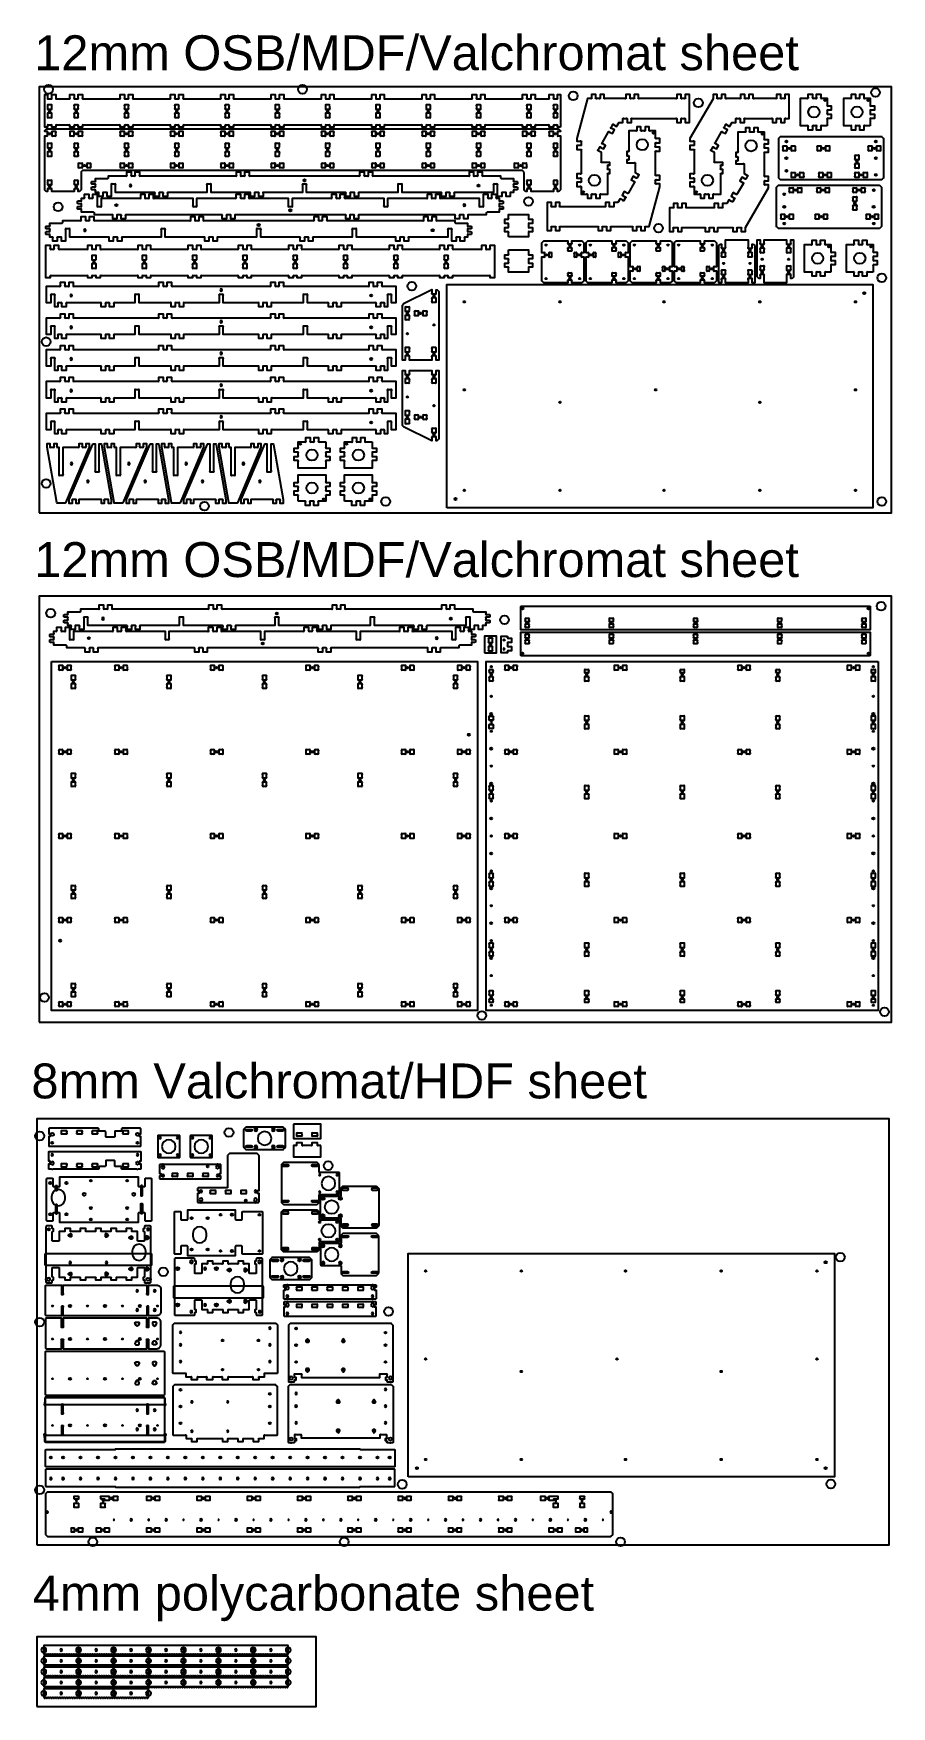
# Model space of a CAD drawing. Extents: x 283 to 2739, y 1003 to 5796.
import ezdxf

# ---------------------------------------------------------------- set-up
doc = ezdxf.new("R2010")
doc.units = 0
for name, color, linetype in [('12MM-1-HOLD_DOWN_DRILL', 40, 'CONTINUOUS'), ('12MM-2-TESTER', 4, 'CONTINUOUS'), ('12MM-3-INSIDE_HOLES_CUTOUT', 3, 'CONTINUOUS'), ('12MM-4-CUTOUT', 7, 'CONTINUOUS'), ('4MM-1-INSIDE_HOLES', 3, 'CONTINUOUS'), ('4MM-2-2MM_POCKET', 1, 'CONTINUOUS'), ('4MM-3-CUTOUT', 7, 'CONTINUOUS'), ('4MM-4-0_4MM_CHAMFER', 8, 'CONTINUOUS'), ('8MM-1-HOLD_DOWN_DRILL', 30, 'CONTINUOUS'), ('8MM-2-TESTER', 4, 'CONTINUOUS'), ('8MM-3-INSIDE_CUT_HOLD_DOWN', 3, 'CONTINUOUS'), ('8MM-4-2MM_POCKETS', 254, 'CONTINUOUS'), ('8MM-5-6MM_POCKETS', 244, 'CONTINUOUS'), ('8MM-6-7MM_POCKET', 249, 'CONTINUOUS'), ('8MM-7-CUTOUT', 7, 'CONTINUOUS'), ('SHEET_REF', 250, 'CONTINUOUS')]:
    doc.layers.add(name, color=color, linetype=linetype)
doc.styles.add('ARIAL_NORMAL', font='txt')

msp = doc.modelspace()

# ---------------------------------------------------------------- texts
at = {"layer": 'SHEET_REF', "linetype": 'CONTINUOUS', "style": 'ARIAL_NORMAL'}
for s, p in [('12mm OSB/MDF/Valchromat sheet', (284.8, 5691)), ('12mm OSB/MDF/Valchromat sheet', (284.8, 4239)), ('8mm Valchromat/HDF sheet', (276.7, 2745.5)), ('4mm polycarbonate sheet', (280.6, 1277.9))]:
    msp.add_text(s, height=100, dxfattribs=at).set_placement(p)

# ---------------------------------------------------------------- linework, layer by layer
at = {"layer": '12MM-1-HOLD_DOWN_DRILL'}
for centre in [(326, 5636.3), (1053, 5636.3), (1828, 5617.3), (2186, 5597.3), (2693, 5627.3), (1700, 5315.3), (353, 5299.3), (2072, 5238.3), (1366, 5072.3), (2711, 5096.3), (319, 4913.3), (319, 4507.3), (1291, 4455.3), (2711, 4455.3), (772, 4442.3), (332, 4135.3), (1631, 4116.3), (2709, 4155.3), (314, 3034.3), (1566, 2983.3), (2719, 2993.3)]:
    msp.add_circle(centre, 12.5, dxfattribs=at)
at = {"layer": '12MM-2-TESTER'}
msp.add_lwpolyline([(1574, 4022.3), (1608, 4022.3), (1608, 4069.3), (1574, 4069.3)], close=True, dxfattribs=at)
for points in [[(1585, 4054.8, 1), (1588, 4051.8), (1594, 4051.8, 1), (1597, 4054.8), (1597, 4060.8, 1), (1594, 4063.8), (1588, 4063.8, 1), (1585, 4060.8)], [(1588, 4039.8, 1), (1585, 4036.8), (1585, 4030.8, 1), (1588, 4027.8), (1594, 4027.8, 1), (1597, 4030.8), (1597, 4036.8, 1), (1594, 4039.8)], [(1639.3, 4069.3), (1639.3, 4066.8, 1), (1642.3, 4063.8), (1650.8, 4063.8), (1650.8, 4051.8), (1642.3, 4051.8, 1), (1639.3, 4048.8), (1639.3, 4042.8, 1), (1642.3, 4039.8), (1650.8, 4039.8), (1650.8, 4027.8), (1642.3, 4027.8, 1), (1639.3, 4024.8), (1639.3, 4022.3), (1621.6, 4022.3), (1621.6, 4069.3)]]:
    msp.add_lwpolyline(points, format="xyb", close=True, dxfattribs=at)
for centre in [(1591, 4045.8), (1630, 4058.8)]:
    msp.add_circle(centre, 2.05, dxfattribs=at)
at = {"layer": '12MM-2-TESTER', "extrusion": (0, 0, -1)}
msp.add_circle((-1630, 4032.8), 2.05, dxfattribs=at)
at = {"layer": '12MM-3-INSIDE_HOLES_CUTOUT'}
for points in [[(323, 5558.5, 1), (326, 5555.5), (332, 5555.5, 1), (335, 5558.5), (335, 5564.5, 1), (332, 5567.5), (326, 5567.5, 1), (323, 5564.5)], [(843.6, 5590, 0.668179), (840, 5591.5), (834, 5591.5, 1), (831, 5588.5), (831, 5582.5, 1), (834, 5579.5), (840, 5579.5, 1), (843, 5582.5), (843, 5588.5, 0.198912)], [(1266, 5567.5, 1), (1263, 5564.5), (1263, 5558.5, 1), (1266, 5555.5), (1272, 5555.5, 1), (1275, 5558.5), (1275, 5564.5, 1), (1272, 5567.5)], [(1783.6, 5590, 0.668179), (1780, 5591.5), (1774, 5591.5, 1), (1771, 5588.5), (1771, 5582.5, 1), (1774, 5579.5), (1780, 5579.5, 1), (1783, 5582.5), (1783, 5588.5, 0.198912)], [(411, 5506, 1), (414, 5503), (420, 5503, 1), (423, 5506), (423, 5512, 1), (420, 5515), (414, 5515, 1), (411, 5512)], [(987, 5506, 1), (990, 5503), (996, 5503, 1), (999, 5506), (999, 5512, 1), (996, 5515), (990, 5515, 1), (987, 5512)], [(1707, 5506, 1), (1710, 5503), (1716, 5503, 1), (1719, 5506), (1719, 5512, 1), (1716, 5515), (1710, 5515, 1), (1707, 5512)], [(2440.6, 5471.5, 0.668179), (2437, 5473), (2431, 5473, 1), (2428, 5470), (2428, 5464, 1), (2431, 5461), (2437, 5461, 1), (2440, 5464), (2440, 5470, 0.198912)], [(2699, 5473, 1), (2696, 5470), (2696, 5464, 1), (2699, 5461), (2705, 5461, 1), (2708, 5464), (2708, 5470, 1), (2705, 5473)], [(1119.6, 5422.5, 0.668179), (1116, 5424), (1110, 5424, 1), (1107, 5421), (1107, 5415, 1), (1110, 5412), (1116, 5412, 1), (1119, 5415), (1119, 5421, 0.198912)], [(326, 5375.3, 1), (323, 5372.3), (323, 5366.3, 1), (326, 5363.3), (332, 5363.3, 1), (335, 5366.3), (335, 5372.3, 1), (332, 5375.3)], [(1774, 5375.3, 1), (1771, 5372.3), (1771, 5366.3, 1), (1774, 5363.3), (1780, 5363.3, 1), (1783, 5366.3), (1783, 5372.3, 1), (1780, 5375.3)], [(2567.6, 5395.5, 0.668179), (2564, 5397), (2558, 5397, 1), (2555, 5394), (2555, 5388, 1), (2558, 5385), (2564, 5385, 1), (2567, 5388), (2567, 5394, 0.198912)], [(2549, 5344.5, 1), (2552, 5341.5), (2558, 5341.5, 1), (2561, 5344.5), (2561, 5350.5, 1), (2558, 5353.5), (2552, 5353.5, 1), (2549, 5350.5)], [(2422, 5268.5, 1), (2425, 5265.5), (2431, 5265.5, 1), (2434, 5268.5), (2434, 5274.5, 1), (2431, 5277.5), (2425, 5277.5, 1), (2422, 5274.5)], [(2693, 5277.5, 1), (2690, 5274.5), (2690, 5268.5, 1), (2693, 5265.5), (2699, 5265.5, 1), (2702, 5268.5), (2702, 5274.5, 1), (2699, 5277.5)], [(2375.3, 5179.3, 0.668179), (2371.7, 5180.8), (2365.6, 5180.8, 1), (2362.7, 5177.8), (2362.7, 5171.8, 1), (2365.6, 5168.8), (2371.7, 5168.8, 1), (2374.7, 5171.8), (2374.7, 5177.8, 0.198912)], [(450, 5127, 1), (453, 5124), (459, 5124, 1), (462, 5127), (462, 5133, 1), (459, 5136), (453, 5136, 1), (450, 5133)], [(894.6, 5149.5, 0.198912), (894, 5151), (894, 5157, 1), (891, 5160), (885, 5160, 1), (882, 5157), (882, 5151, 1), (885, 5148), (891, 5148, 0.668179)], [(1170, 5127, 1), (1173, 5124), (1179, 5124, 1), (1182, 5127), (1182, 5133, 1), (1179, 5136), (1173, 5136, 1), (1170, 5133)], [(1470.6, 5149.5, 0.198912), (1470, 5151), (1470, 5157, 1), (1467, 5160), (1461, 5160, 1), (1458, 5157), (1458, 5151, 1), (1461, 5148), (1467, 5148, 0.668179)], [(2252.2, 5159.8, 1), (2255.1, 5156.8), (2261.2, 5156.8, 1), (2264.2, 5159.8), (2264.2, 5165.8, 1), (2261.2, 5168.8), (2255.1, 5168.8, 1), (2252.2, 5165.8)], [(2438.7, 5121, 1), (2441.6, 5118), (2447.7, 5118, 1), (2450.7, 5121), (2450.7, 5127, 1), (2447.7, 5130), (2441.6, 5130, 1), (2438.7, 5127)], [(2340.8, 5116.5, 0.668179), (2337.2, 5118), (2331.1, 5118, 1), (2328.2, 5115), (2328.2, 5109, 1), (2331.1, 5106), (2337.2, 5106, 1), (2340.2, 5109), (2340.2, 5115, 0.198912)], [(1435.8, 5037.1, 0.668179), (1432.2, 5038.6), (1426.1, 5038.6, 1), (1423.1, 5035.6), (1423.1, 5029.6, 1), (1426.1, 5026.6), (1432.2, 5026.6, 1), (1435.1, 5029.6), (1435.1, 5035.6, 0.198912)], [(1359.8, 4885.8, 0.198912), (1359.1, 4887.3), (1359.1, 4893.3, 1), (1356.2, 4896.3), (1350.1, 4896.3, 1), (1347.1, 4893.3), (1347.1, 4887.3, 1), (1350.1, 4884.3), (1356.2, 4884.3, 0.668179)], [(1359.8, 4796.8, 0.198912), (1359.1, 4798.3), (1359.1, 4804.3, 1), (1356.2, 4807.3), (1350.1, 4807.3, 1), (1347.1, 4804.3), (1347.1, 4798.3, 1), (1350.1, 4795.3), (1356.2, 4795.3, 0.668179)], [(1423.1, 4655.9, 1), (1426.1, 4652.9), (1432.2, 4652.9, 1), (1435.1, 4655.9), (1435.1, 4661.9, 1), (1432.2, 4664.9), (1426.1, 4664.9, 1), (1423.1, 4661.9)], [(1702.6, 4113, 0.198912), (1702, 4114.5), (1702, 4117.5, 1), (1699, 4120.5), (1693, 4120.5, 1), (1690, 4117.5), (1690, 4114.5, 1), (1693, 4111.5), (1699, 4111.5, 0.668179)], [(2184.6, 4113, 0.198912), (2184, 4114.5), (2184, 4117.5, 1), (2181, 4120.5), (2175, 4120.5, 1), (2172, 4117.5), (2172, 4114.5, 1), (2175, 4111.5), (2181, 4111.5, 0.668179)], [(2666.6, 4113, 0.198912), (2666, 4114.5), (2666, 4117.5, 1), (2663, 4120.5), (2657, 4120.5, 1), (2654, 4117.5), (2654, 4114.5, 1), (2657, 4111.5), (2663, 4111.5, 0.668179)], [(1702.6, 4050.5, 0.198912), (1702, 4052), (1702, 4055, 1), (1699, 4058), (1693, 4058, 1), (1690, 4055), (1690, 4052, 1), (1693, 4049), (1699, 4049, 0.668179)], [(2184.6, 4050.5, 0.198912), (2184, 4052), (2184, 4055, 1), (2181, 4058), (2175, 4058, 1), (2172, 4055), (2172, 4052, 1), (2175, 4049), (2181, 4049, 0.668179)], [(2666.6, 4050.5, 0.198912), (2666, 4052), (2666, 4055, 1), (2663, 4058), (2657, 4058, 1), (2654, 4055), (2654, 4052, 1), (2657, 4049), (2663, 4049, 0.668179)], [(1644.4, 3974.8, 0.198912), (1643.7, 3976.3), (1643.7, 3982.3, 1), (1640.8, 3985.3), (1634.7, 3985.3, 1), (1631.7, 3982.3), (1631.7, 3976.3, 1), (1634.7, 3973.3), (1640.8, 3973.3, 0.668179)], [(2636.2, 3976.3, 1), (2639.2, 3973.3), (2645.3, 3973.3, 1), (2648.2, 3976.3), (2648.2, 3982.3, 1), (2645.3, 3985.3), (2639.2, 3985.3, 1), (2636.2, 3982.3)], [(394, 3956.8, 1), (391, 3953.8), (391, 3947.8, 1), (394, 3944.8), (400, 3944.8, 1), (403, 3947.8), (403, 3953.8, 1), (400, 3956.8)], [(1488, 3956.8, 1), (1485, 3953.8), (1485, 3947.8, 1), (1488, 3944.8), (1494, 3944.8, 1), (1497, 3947.8), (1497, 3953.8, 1), (1494, 3956.8)], [(391, 3040.8, 1), (394, 3037.8), (400, 3037.8, 1), (403, 3040.8), (403, 3046.8, 1), (400, 3049.8), (394, 3049.8, 1), (391, 3046.8)], [(1485, 3040.8, 1), (1488, 3037.8), (1494, 3037.8, 1), (1497, 3040.8), (1497, 3046.8, 1), (1494, 3049.8), (1488, 3049.8, 1), (1485, 3046.8)], [(1644.4, 3010.8, 0.198912), (1643.7, 3012.3), (1643.7, 3018.3, 1), (1640.8, 3021.3), (1634.7, 3021.3, 1), (1631.7, 3018.3), (1631.7, 3012.3, 1), (1634.7, 3009.3), (1640.8, 3009.3, 0.668179)], [(2636.2, 3012.3, 1), (2639.2, 3009.3), (2645.3, 3009.3, 1), (2648.2, 3012.3), (2648.2, 3018.3, 1), (2645.3, 3021.3), (2639.2, 3021.3, 1), (2636.2, 3018.3)]]:
    msp.add_lwpolyline(points, format="xyb", close=True, dxfattribs=at)
for centre, radius in [((1058.5, 5375.5), 3.05), ((1556.5, 5360.5), 3.05), ((520, 5304.5), 3.05), ((1018, 5289.5), 3.05), ((927.5, 5247.5), 3.05), ((1425.5, 5232.5), 3.05), ((1750.2, 5190), 2.05), ((1876.7, 5190), 2.05), ((2003.2, 5190), 2.05), ((2129.7, 5190), 2.05), ((1846.2, 5094), 2.05), ((1972.7, 5094), 2.05), ((2099.2, 5094), 2.05), ((2225.7, 5094), 2.05), ((1249.5, 5045.5), 3.05), ((1516, 5027.5), 2.25), ((2636, 5027.5), 2.25), ((1249.5, 4954.6), 3.05), ((1249.5, 4863.7), 3.05), ((1249.5, 4772.8), 3.05), ((1249.5, 4682), 3.05), ((1516, 4487.5), 2.25), ((2636, 4487.5), 2.25), ((979.5, 4134.8), 3.05), ((1477.5, 4119.8), 3.05), ((441, 4063.8), 3.05), ((939, 4048.8), 3.05)]:
    msp.add_circle(centre, radius, dxfattribs=at)
at = {"layer": '12MM-3-INSIDE_HOLES_CUTOUT', "extrusion": (0, 0, -1)}
for centre in [(-560.5, 5360.5), (-1516, 5304.5), (-429.5, 5232.5), (-390.5, 5045.5), (-820, 5061.5), (-390.5, 4954.6), (-820, 4970.6), (-390.5, 4863.7), (-820, 4879.8), (-390.5, 4772.8), (-820, 4788.9), (-820, 4698), (-391.5, 4564), (-555.6, 4564), (-719.6, 4564), (-883.7, 4564), (-438.5, 4513), (-602.6, 4513), (-766.6, 4513), (-930.7, 4513), (-481.5, 4119.8), (-1437, 4063.8)]:
    msp.add_circle(centre, 3.05, dxfattribs=at)
at = {"layer": '12MM-4-CUTOUT'}
for points in [[(1791, 5527.5), (1783, 5527.5), (1783, 5530.5, 1), (1780, 5533.5), (1774, 5533.5, 1), (1771, 5530.5), (1771, 5527.5), (1759, 5527.5), (1759, 5530.5, 1), (1756, 5533.5), (1722, 5533.5, 1), (1719, 5530.5), (1719, 5527.5), (1707, 5527.5), (1707, 5530.5, 1), (1704, 5533.5), (1698, 5533.5, 1), (1695, 5530.5), (1695, 5527.5), (1683, 5527.5), (1683, 5530.5, 1), (1680, 5533.5), (1578, 5533.5, 1), (1575, 5530.5), (1575, 5527.5), (1563, 5527.5), (1563, 5530.5, 1), (1560, 5533.5), (1554, 5533.5, 1), (1551, 5530.5), (1551, 5527.5), (1539, 5527.5), (1539, 5530.5, 1), (1536, 5533.5), (1434, 5533.5, 1), (1431, 5530.5), (1431, 5527.5), (1419, 5527.5), (1419, 5530.5, 1), (1416, 5533.5), (1410, 5533.5, 1), (1407, 5530.5), (1407, 5527.5), (1395, 5527.5), (1395, 5530.5, 1), (1392, 5533.5), (1290, 5533.5, 1), (1287, 5530.5), (1287, 5527.5), (1275, 5527.5), (1275, 5530.5, 1), (1272, 5533.5), (1266, 5533.5, 1), (1263, 5530.5), (1263, 5527.5), (1251, 5527.5), (1251, 5530.5, 1), (1248, 5533.5), (1146, 5533.5, 1), (1143, 5530.5), (1143, 5527.5), (1131, 5527.5), (1131, 5530.5, 1), (1128, 5533.5), (1122, 5533.5, 1), (1119, 5530.5), (1119, 5527.5), (1107, 5527.5), (1107, 5530.5, 1), (1104, 5533.5), (1002, 5533.5, 1), (999, 5530.5), (999, 5527.5), (987, 5527.5), (987, 5530.5, 1), (984, 5533.5), (978, 5533.5, 1), (975, 5530.5), (975, 5527.5), (963, 5527.5), (963, 5530.5, 1), (960, 5533.5), (858, 5533.5, 1), (855, 5530.5), (855, 5527.5), (843, 5527.5), (843, 5530.5, 1), (840, 5533.5), (834, 5533.5, 1), (831, 5530.5), (831, 5527.5), (819, 5527.5), (819, 5530.5, 1), (816, 5533.5), (714, 5533.5, 1), (711, 5530.5), (711, 5527.5), (699, 5527.5), (699, 5530.5, 1), (696, 5533.5), (690, 5533.5, 1), (687, 5530.5), (687, 5527.5), (675, 5527.5), (675, 5530.5, 1), (672, 5533.5), (570, 5533.5, 1), (567, 5530.5), (567, 5527.5), (555, 5527.5), (555, 5530.5, 1), (552, 5533.5), (546, 5533.5, 1), (543, 5530.5), (543, 5527.5), (531, 5527.5), (531, 5530.5, 1), (528, 5533.5), (426, 5533.5, 1), (423, 5530.5), (423, 5527.5), (411, 5527.5), (411, 5530.5, 1), (408, 5533.5), (402, 5533.5, 1), (399, 5530.5), (399, 5527.5), (387, 5527.5), (387, 5530.5, 1), (384, 5533.5), (350, 5533.5, 1), (347, 5530.5), (347, 5527.5), (335, 5527.5), (335, 5530.5, 1), (332, 5533.5), (326, 5533.5, 1), (323, 5530.5), (323, 5527.5), (315, 5527.5), (315, 5621.5), (323, 5621.5), (323, 5612.5, 1), (326, 5609.5), (332, 5609.5, 1), (335, 5612.5), (335, 5621.5), (347, 5621.5), (347, 5612.5, 1), (350, 5609.5), (384, 5609.5, 1), (387, 5612.5), (387, 5621.5), (399, 5621.5), (399, 5612.5, 1), (402, 5609.5), (408, 5609.5, 1), (411, 5612.5), (411, 5621.5), (423, 5621.5), (423, 5612.5, 1), (426, 5609.5), (528, 5609.5, 1), (531, 5612.5), (531, 5621.5), (543, 5621.5), (543, 5612.5, 1), (546, 5609.5), (552, 5609.5, 1), (555, 5612.5), (555, 5621.5), (567, 5621.5), (567, 5612.5, 1), (570, 5609.5), (672, 5609.5, 1), (675, 5612.5), (675, 5621.5), (687, 5621.5), (687, 5612.5, 1), (690, 5609.5), (696, 5609.5, 1), (699, 5612.5), (699, 5621.5), (711, 5621.5), (711, 5612.5, 1), (714, 5609.5), (816, 5609.5, 1), (819, 5612.5), (819, 5621.5), (831, 5621.5), (831, 5612.5, 1), (834, 5609.5), (840, 5609.5, 1), (843, 5612.5), (843, 5621.5), (855, 5621.5), (855, 5612.5, 1), (858, 5609.5), (960, 5609.5, 1), (963, 5612.5), (963, 5621.5), (975, 5621.5), (975, 5612.5, 1), (978, 5609.5), (984, 5609.5, 1), (987, 5612.5), (987, 5621.5), (999, 5621.5), (999, 5612.5, 1), (1002, 5609.5), (1104, 5609.5, 1), (1107, 5612.5), (1107, 5621.5), (1119, 5621.5), (1119, 5612.5, 1), (1122, 5609.5), (1128, 5609.5, 1), (1131, 5612.5), (1131, 5621.5), (1143, 5621.5), (1143, 5612.5, 1), (1146, 5609.5), (1248, 5609.5, 1), (1251, 5612.5), (1251, 5621.5), (1263, 5621.5), (1263, 5612.5, 1), (1266, 5609.5), (1272, 5609.5, 1), (1275, 5612.5), (1275, 5621.5), (1287, 5621.5), (1287, 5612.5, 1), (1290, 5609.5), (1392, 5609.5, 1), (1395, 5612.5), (1395, 5621.5), (1407, 5621.5), (1407, 5612.5, 1), (1410, 5609.5), (1416, 5609.5, 1), (1419, 5612.5), (1419, 5621.5), (1431, 5621.5), (1431, 5612.5, 1), (1434, 5609.5), (1536, 5609.5, 1), (1539, 5612.5), (1539, 5621.5), (1551, 5621.5), (1551, 5612.5, 1), (1554, 5609.5), (1560, 5609.5, 1), (1563, 5612.5), (1563, 5621.5), (1575, 5621.5), (1575, 5612.5, 1), (1578, 5609.5), (1680, 5609.5, 1), (1683, 5612.5), (1683, 5621.5), (1695, 5621.5), (1695, 5612.5, 1), (1698, 5609.5), (1704, 5609.5, 1), (1707, 5612.5), (1707, 5621.5), (1719, 5621.5), (1719, 5612.5, 1), (1722, 5609.5), (1756, 5609.5, 1), (1759, 5612.5), (1759, 5621.5), (1771, 5621.5), (1771, 5612.5, 1), (1774, 5609.5), (1780, 5609.5, 1), (1783, 5612.5), (1783, 5621.5), (1791, 5621.5)], [(1958.4, 5541), (1970.2, 5541), (1970.2, 5550, -1), (1973.1, 5553), (1979.2, 5553, -1), (1982.2, 5550), (1982.2, 5541), (1994.2, 5541), (1994.2, 5550, -1), (1997.1, 5553), (2121.5, 5553, -1), (2124.5, 5550), (2124.5, 5541), (2136.5, 5541), (2136.5, 5550, -1), (2139.5, 5553), (2145.5, 5553, -1), (2148.5, 5550), (2148.5, 5541), (2160.5, 5541), (2160.5, 5621), (2148.5, 5621), (2148.5, 5613, -1), (2145.5, 5610), (2139.5, 5610, -1), (2136.5, 5613), (2136.5, 5621), (2124.5, 5621), (2124.5, 5613, -1), (2121.5, 5610), (2017.5, 5610, -1), (2014.5, 5613), (2014.5, 5621), (2002.5, 5621), (2002.5, 5613, -1), (1999.5, 5610), (1993.5, 5610, -1), (1990.5, 5613), (1990.5, 5621), (1978.5, 5621), (1978.5, 5613, -1), (1975.5, 5610), (1919.5, 5610, -1), (1916.5, 5613), (1916.5, 5621), (1904.5, 5621), (1904.5, 5613, -1), (1901.5, 5610), (1895.5, 5610, -1), (1892.5, 5613), (1892.5, 5621), (1880.5, 5621), (1880.5, 5613, -1), (1877.5, 5610), (1868.5, 5610), (1838.5, 5495.7), (1838.5, 5487.7), (1847.5, 5487.7, -1), (1850.5, 5484.7), (1850.5, 5478.6, -1), (1847.5, 5475.7), (1838.5, 5475.7), (1838.5, 5463.7), (1847.5, 5463.7, -1), (1850.5, 5460.7), (1850.5, 5397, -1), (1847.5, 5394), (1838.5, 5394), (1838.5, 5382), (1847.5, 5382, -1), (1850.5, 5379), (1850.5, 5373, -1), (1847.5, 5370), (1838.5, 5370), (1838.5, 5358), (1847.5, 5358, -1), (1850.5, 5355), (1850.5, 5336), (1865.5, 5336, -1), (1868.5, 5333), (1868.5, 5324), (1880.5, 5324), (1880.5, 5333, -1), (1883.5, 5336), (1889.5, 5336, -1), (1892.5, 5333), (1892.5, 5324), (1904.5, 5324), (1904.5, 5333, -1), (1907.5, 5336), (1926.5, 5336), (1926.5, 5392, -1), (1929.5, 5395), (1932.5, 5395), (1932.5, 5407), (1929.5, 5407, -1), (1926.5, 5410), (1926.5, 5416, -1), (1929.5, 5419), (1932.5, 5419), (1932.5, 5427), (1911.5, 5427, -1), (1908.5, 5430), (1908.5, 5455), (1900.7, 5459.5, -1), (1899.6, 5463.6), (1902.6, 5468.8, -1), (1906.7, 5469.9), (1914.5, 5465.4), (1920.5, 5475.8), (1912.7, 5480.3, -1), (1911.6, 5484.3), (1928, 5512.8, -1), (1932.1, 5513.9), (1939.9, 5509.4), (1945.9, 5519.8), (1938.1, 5524.3, -1), (1937, 5528.3), (1940, 5533.6, -1), (1944.1, 5534.7), (1951.9, 5530.1), (1958, 5540.7, -0.267949)], [(2281.9, 5541), (2293.7, 5541), (2293.7, 5550, -1), (2296.6, 5553), (2302.7, 5553, -1), (2305.7, 5550), (2305.7, 5541), (2317.7, 5541), (2317.7, 5550, -1), (2320.6, 5553), (2395, 5553, -1), (2398, 5550), (2398, 5541), (2410, 5541), (2410, 5550, -1), (2413, 5553), (2419, 5553, -1), (2422, 5550), (2422, 5541), (2434, 5541), (2434, 5550, -1), (2437, 5553), (2446, 5553), (2446, 5621), (2434, 5621), (2434, 5613, -1), (2431, 5610), (2425, 5610, -1), (2422, 5613), (2422, 5621), (2410, 5621), (2410, 5613, -1), (2407, 5610), (2346, 5610, -1), (2343, 5613), (2343, 5621), (2331, 5621), (2331, 5613, -1), (2328, 5610), (2322, 5610, -1), (2319, 5613), (2319, 5621), (2307, 5621), (2307, 5613, -1), (2304, 5610), (2267, 5610, -1), (2264, 5613), (2264, 5621), (2252, 5621), (2252, 5613, -1), (2249, 5610), (2243, 5610, -1), (2240, 5613), (2240, 5621), (2228, 5621), (2228, 5609.5), (2162, 5495.7), (2162, 5487.7), (2171, 5487.7, -1), (2174, 5484.7), (2174, 5478.6, -1), (2171, 5475.7), (2162, 5475.7), (2162, 5463.7), (2171, 5463.7, -1), (2174, 5460.7), (2174, 5397, -1), (2171, 5394), (2162, 5394), (2162, 5382), (2171, 5382, -1), (2174, 5379), (2174, 5373, -1), (2171, 5370), (2162, 5370), (2162, 5358), (2171, 5358, -1), (2174, 5355), (2174, 5336), (2189, 5336, -1), (2192, 5333), (2192, 5324), (2204, 5324), (2204, 5333, -1), (2207, 5336), (2213, 5336, -1), (2216, 5333), (2216, 5324), (2228, 5324), (2228, 5333, -1), (2231, 5336), (2250, 5336), (2250, 5392, -1), (2253, 5395), (2256, 5395), (2256, 5407), (2253, 5407, -1), (2250, 5410), (2250, 5416, -1), (2253, 5419), (2256, 5419), (2256, 5427), (2235, 5427, -1), (2232, 5430), (2232, 5455), (2224.2, 5459.5, -1), (2223.1, 5463.6), (2226.1, 5468.8, -1), (2230.2, 5469.9), (2238, 5465.4), (2244, 5475.8), (2236.2, 5480.3, -1), (2235.1, 5484.3), (2251.5, 5512.8, -1), (2255.6, 5513.9), (2263.4, 5509.4), (2269.4, 5519.8), (2261.6, 5524.3, -1), (2260.5, 5528.3), (2263.5, 5533.6, -1), (2267.6, 5534.7), (2275.4, 5530.1), (2281.5, 5540.7, -0.267949)], [(2554.7, 5531.7), (2539.7, 5531.7, 1), (2536.7, 5528.7), (2536.7, 5519.7), (2524.7, 5519.7), (2524.7, 5528.7, 1), (2521.8, 5531.7), (2515.7, 5531.7, 1), (2512.7, 5528.7), (2512.7, 5519.7), (2500.7, 5519.7), (2500.7, 5528.7, 1), (2497.8, 5531.7), (2478.7, 5531.7), (2478.7, 5610.7), (2497.8, 5610.7, 1), (2500.7, 5613.7), (2500.7, 5622.7), (2512.7, 5622.7), (2512.7, 5613.7, 1), (2515.7, 5610.7), (2521.8, 5610.7, 1), (2524.7, 5613.7), (2524.7, 5622.7), (2536.7, 5622.7), (2536.7, 5613.7, 1), (2539.7, 5610.7), (2554.7, 5610.7), (2554.7, 5591.7, 1), (2557.7, 5588.7), (2566.7, 5588.7), (2566.7, 5576.7), (2557.7, 5576.7, 1), (2554.7, 5573.7), (2554.7, 5567.7, 1), (2557.7, 5564.7), (2566.7, 5564.7), (2566.7, 5552.7), (2557.7, 5552.7, 1), (2554.7, 5549.7)], [(2678.2, 5531.7), (2663.2, 5531.7, 1), (2660.2, 5528.7), (2660.2, 5519.7), (2648.2, 5519.7), (2648.2, 5528.7, 1), (2645.3, 5531.7), (2639.2, 5531.7, 1), (2636.2, 5528.7), (2636.2, 5519.7), (2624.2, 5519.7), (2624.2, 5528.7, 1), (2621.3, 5531.7), (2602.2, 5531.7), (2602.2, 5610.7), (2621.3, 5610.7, 1), (2624.2, 5613.7), (2624.2, 5622.7), (2636.2, 5622.7), (2636.2, 5613.7, 1), (2639.2, 5610.7), (2645.3, 5610.7, 1), (2648.2, 5613.7), (2648.2, 5622.7), (2660.2, 5622.7), (2660.2, 5613.7, 1), (2663.2, 5610.7), (2678.2, 5610.7), (2678.2, 5591.7, 1), (2681.2, 5588.7), (2690.2, 5588.7), (2690.2, 5576.7), (2681.2, 5576.7, 1), (2678.2, 5573.7), (2678.2, 5567.7, 1), (2681.2, 5564.7), (2690.2, 5564.7), (2690.2, 5552.7), (2681.2, 5552.7, 1), (2678.2, 5549.7)], [(326, 5591.5, 1), (323, 5588.5), (323, 5582.5, 1), (326, 5579.5), (332, 5579.5, 1), (335, 5582.5), (335, 5588.5, 1), (332, 5591.5)], [(411.6, 5590, 0.668179), (408, 5591.5), (402, 5591.5, 1), (399, 5588.5), (399, 5582.5, 1), (402, 5579.5), (408, 5579.5, 1), (411, 5582.5), (411, 5588.5, 0.198912)], [(402, 5567.5, 1), (399, 5564.5), (399, 5558.5, 1), (402, 5555.5), (408, 5555.5, 1), (411, 5558.5), (411, 5564.5, 1), (408, 5567.5)], [(555.6, 5590, 0.668179), (552, 5591.5), (546, 5591.5, 1), (543, 5588.5), (543, 5582.5, 1), (546, 5579.5), (552, 5579.5, 1), (555, 5582.5), (555, 5588.5, 0.198912)], [(546, 5567.5, 1), (543, 5564.5), (543, 5558.5, 1), (546, 5555.5), (552, 5555.5, 1), (555, 5558.5), (555, 5564.5, 1), (552, 5567.5)], [(699.6, 5590, 0.668179), (696, 5591.5), (690, 5591.5, 1), (687, 5588.5), (687, 5582.5, 1), (690, 5579.5), (696, 5579.5, 1), (699, 5582.5), (699, 5588.5, 0.198912)], [(690, 5567.5, 1), (687, 5564.5), (687, 5558.5, 1), (690, 5555.5), (696, 5555.5, 1), (699, 5558.5), (699, 5564.5, 1), (696, 5567.5)], [(834, 5567.5, 1), (831, 5564.5), (831, 5558.5, 1), (834, 5555.5), (840, 5555.5, 1), (843, 5558.5), (843, 5564.5, 1), (840, 5567.5)], [(987.6, 5590, 0.668179), (984, 5591.5), (978, 5591.5, 1), (975, 5588.5), (975, 5582.5, 1), (978, 5579.5), (984, 5579.5, 1), (987, 5582.5), (987, 5588.5, 0.198912)], [(978, 5567.5, 1), (975, 5564.5), (975, 5558.5, 1), (978, 5555.5), (984, 5555.5, 1), (987, 5558.5), (987, 5564.5, 1), (984, 5567.5)], [(1131.6, 5590, 0.668179), (1128, 5591.5), (1122, 5591.5, 1), (1119, 5588.5), (1119, 5582.5, 1), (1122, 5579.5), (1128, 5579.5, 1), (1131, 5582.5), (1131, 5588.5, 0.198912)], [(1122, 5567.5, 1), (1119, 5564.5), (1119, 5558.5, 1), (1122, 5555.5), (1128, 5555.5, 1), (1131, 5558.5), (1131, 5564.5, 1), (1128, 5567.5)], [(1275.6, 5590, 0.668179), (1272, 5591.5), (1266, 5591.5, 1), (1263, 5588.5), (1263, 5582.5, 1), (1266, 5579.5), (1272, 5579.5, 1), (1275, 5582.5), (1275, 5588.5, 0.198912)], [(1419.6, 5590, 0.668179), (1416, 5591.5), (1410, 5591.5, 1), (1407, 5588.5), (1407, 5582.5, 1), (1410, 5579.5), (1416, 5579.5, 1), (1419, 5582.5), (1419, 5588.5, 0.198912)], [(1410, 5567.5, 1), (1407, 5564.5), (1407, 5558.5, 1), (1410, 5555.5), (1416, 5555.5, 1), (1419, 5558.5), (1419, 5564.5, 1), (1416, 5567.5)], [(1563.6, 5590, 0.668179), (1560, 5591.5), (1554, 5591.5, 1), (1551, 5588.5), (1551, 5582.5, 1), (1554, 5579.5), (1560, 5579.5, 1), (1563, 5582.5), (1563, 5588.5, 0.198912)], [(1554, 5567.5, 1), (1551, 5564.5), (1551, 5558.5, 1), (1554, 5555.5), (1560, 5555.5, 1), (1563, 5558.5), (1563, 5564.5, 1), (1560, 5567.5)], [(1707.6, 5590, 0.668179), (1704, 5591.5), (1698, 5591.5, 1), (1695, 5588.5), (1695, 5582.5, 1), (1698, 5579.5), (1704, 5579.5, 1), (1707, 5582.5), (1707, 5588.5, 0.198912)], [(1698, 5567.5, 1), (1695, 5564.5), (1695, 5558.5, 1), (1698, 5555.5), (1704, 5555.5, 1), (1707, 5558.5), (1707, 5564.5, 1), (1704, 5567.5)], [(1774, 5567.5, 1), (1771, 5564.5), (1771, 5558.5, 1), (1774, 5555.5), (1780, 5555.5, 1), (1783, 5558.5), (1783, 5564.5, 1), (1780, 5567.5)], [(320.8, 5343.3, -0.198912), (319.4, 5343.9), (315.6, 5347.7, -0.198912), (315, 5349.1), (315, 5503), (320, 5503, 1), (323, 5506), (323, 5512, 1), (320, 5515), (315, 5515), (315, 5517.1, -0.198912), (315.6, 5518.6), (319.4, 5522.4, -0.198912), (320.8, 5523), (1785.2, 5523, -0.198912), (1786.6, 5522.4), (1790.4, 5518.6, -0.198912), (1791, 5517.1), (1791, 5515), (1786, 5515, 1), (1783, 5512), (1783, 5506, 1), (1786, 5503), (1791, 5503), (1791, 5349.1, -0.198912), (1790.4, 5347.7), (1786.6, 5343.9, -0.198912), (1785.2, 5343.3), (1783, 5343.3), (1783, 5348.3, 1), (1780, 5351.3), (1774, 5351.3, 1), (1771, 5348.3), (1771, 5343.3), (1707, 5343.3), (1707, 5348.3, 1), (1704, 5351.3), (1698, 5351.3, 1), (1695, 5348.3), (1695, 5343.3), (1692.8, 5343.3, -0.198912), (1691.4, 5343.9), (1687.6, 5347.7, -0.198912), (1687, 5349.1), (1687, 5398.1, 0.198912), (1686.4, 5399.6), (1682.6, 5403.4, 0.198912), (1681.2, 5404), (424.8, 5404, 0.198912), (423.4, 5403.4), (419.6, 5399.6, 0.198912), (419, 5398.1), (419, 5349.1, -0.198912), (418.4, 5347.7), (414.6, 5343.9, -0.198912), (413.2, 5343.3), (411, 5343.3), (411, 5348.3, 1), (408, 5351.3), (402, 5351.3, 1), (399, 5348.3), (399, 5343.3), (335, 5343.3), (335, 5348.3, 1), (332, 5351.3), (326, 5351.3, 1), (323, 5348.3), (323, 5343.3)], [(335, 5506, 1), (338, 5503), (344, 5503, 1), (347, 5506), (347, 5512, 1), (344, 5515), (338, 5515, 1), (335, 5512)], [(399.6, 5504.5, 0.198912), (399, 5506), (399, 5512, 1), (396, 5515), (390, 5515, 1), (387, 5512), (387, 5506, 1), (390, 5503), (396, 5503, 0.668179)], [(543.6, 5504.5, 0.198912), (543, 5506), (543, 5512, 1), (540, 5515), (534, 5515, 1), (531, 5512), (531, 5506, 1), (534, 5503), (540, 5503, 0.668179)], [(555, 5506, 1), (558, 5503), (564, 5503, 1), (567, 5506), (567, 5512, 1), (564, 5515), (558, 5515, 1), (555, 5512)], [(687.6, 5504.5, 0.198912), (687, 5506), (687, 5512, 1), (684, 5515), (678, 5515, 1), (675, 5512), (675, 5506, 1), (678, 5503), (684, 5503, 0.668179)], [(699, 5506, 1), (702, 5503), (708, 5503, 1), (711, 5506), (711, 5512, 1), (708, 5515), (702, 5515, 1), (699, 5512)], [(831.6, 5504.5, 0.198912), (831, 5506), (831, 5512, 1), (828, 5515), (822, 5515, 1), (819, 5512), (819, 5506, 1), (822, 5503), (828, 5503, 0.668179)], [(843, 5506, 1), (846, 5503), (852, 5503, 1), (855, 5506), (855, 5512, 1), (852, 5515), (846, 5515, 1), (843, 5512)], [(975.6, 5504.5, 0.198912), (975, 5506), (975, 5512, 1), (972, 5515), (966, 5515, 1), (963, 5512), (963, 5506, 1), (966, 5503), (972, 5503, 0.668179)], [(1119.6, 5504.5, 0.198912), (1119, 5506), (1119, 5512, 1), (1116, 5515), (1110, 5515, 1), (1107, 5512), (1107, 5506, 1), (1110, 5503), (1116, 5503, 0.668179)], [(1131, 5506, 1), (1134, 5503), (1140, 5503, 1), (1143, 5506), (1143, 5512, 1), (1140, 5515), (1134, 5515, 1), (1131, 5512)], [(1263.6, 5504.5, 0.198912), (1263, 5506), (1263, 5512, 1), (1260, 5515), (1254, 5515, 1), (1251, 5512), (1251, 5506, 1), (1254, 5503), (1260, 5503, 0.668179)], [(1275, 5506, 1), (1278, 5503), (1284, 5503, 1), (1287, 5506), (1287, 5512, 1), (1284, 5515), (1278, 5515, 1), (1275, 5512)], [(1407.6, 5504.5, 0.198912), (1407, 5506), (1407, 5512, 1), (1404, 5515), (1398, 5515, 1), (1395, 5512), (1395, 5506, 1), (1398, 5503), (1404, 5503, 0.668179)], [(1419, 5506, 1), (1422, 5503), (1428, 5503, 1), (1431, 5506), (1431, 5512, 1), (1428, 5515), (1422, 5515, 1), (1419, 5512)], [(1551.6, 5504.5, 0.198912), (1551, 5506), (1551, 5512, 1), (1548, 5515), (1542, 5515, 1), (1539, 5512), (1539, 5506, 1), (1542, 5503), (1548, 5503, 0.668179)], [(1563, 5506, 1), (1566, 5503), (1572, 5503, 1), (1575, 5506), (1575, 5512, 1), (1572, 5515), (1566, 5515, 1), (1563, 5512)], [(1695.6, 5504.5, 0.198912), (1695, 5506), (1695, 5512, 1), (1692, 5515), (1686, 5515, 1), (1683, 5512), (1683, 5506, 1), (1686, 5503), (1692, 5503, 0.668179)], [(1955.6, 5312), (1943.8, 5312), (1943.8, 5303, -1), (1940.9, 5300), (1934.8, 5300, -1), (1931.8, 5303), (1931.8, 5312), (1919.8, 5312), (1919.8, 5303, -1), (1916.9, 5300), (1792.5, 5300, -1), (1789.5, 5303), (1789.5, 5312), (1777.5, 5312), (1777.5, 5303, -1), (1774.5, 5300), (1768.5, 5300, -1), (1765.5, 5303), (1765.5, 5312), (1753.5, 5312), (1753.5, 5232), (1765.5, 5232), (1765.5, 5240, -1), (1768.5, 5243), (1774.5, 5243, -1), (1777.5, 5240), (1777.5, 5232), (1789.5, 5232), (1789.5, 5240, -1), (1792.5, 5243), (1896.5, 5243, -1), (1899.5, 5240), (1899.5, 5232), (1911.5, 5232), (1911.5, 5240, -1), (1914.5, 5243), (1920.5, 5243, -1), (1923.5, 5240), (1923.5, 5232), (1935.5, 5232), (1935.5, 5240, -1), (1938.5, 5243), (1994.5, 5243, -1), (1997.5, 5240), (1997.5, 5232), (2009.5, 5232), (2009.5, 5240, -1), (2012.5, 5243), (2018.5, 5243, -1), (2021.5, 5240), (2021.5, 5232), (2033.5, 5232), (2033.5, 5240, -1), (2036.5, 5243), (2045.5, 5243), (2075.5, 5357.3), (2075.5, 5365.3), (2066.5, 5365.3, -1), (2063.5, 5368.3), (2063.5, 5374.3, -1), (2066.5, 5377.3), (2075.5, 5377.3), (2075.5, 5389.3), (2066.5, 5389.3, -1), (2063.5, 5392.3), (2063.5, 5456, -1), (2066.5, 5459), (2075.5, 5459), (2075.5, 5471), (2066.5, 5471, -1), (2063.5, 5474), (2063.5, 5480, -1), (2066.5, 5483), (2075.5, 5483), (2075.5, 5495), (2066.5, 5495, -1), (2063.5, 5498), (2063.5, 5517), (2048.5, 5517, -1), (2045.5, 5520), (2045.5, 5529), (2033.5, 5529), (2033.5, 5520, -1), (2030.5, 5517), (2024.5, 5517, -1), (2021.5, 5520), (2021.5, 5529), (2009.5, 5529), (2009.5, 5520, -1), (2006.5, 5517), (1987.5, 5517), (1987.5, 5461, -1), (1984.5, 5458), (1981.5, 5458), (1981.5, 5446), (1984.5, 5446, -1), (1987.5, 5443), (1987.5, 5437, -1), (1984.5, 5434), (1981.5, 5434), (1981.5, 5426), (2002.5, 5426, -1), (2005.5, 5423), (2005.5, 5398), (2013.3, 5393.5, -1), (2014.4, 5389.4), (2011.4, 5384.2, -1), (2007.3, 5383.1), (1999.5, 5387.6), (1993.5, 5377.2), (2001.3, 5372.7, -1), (2002.4, 5368.6), (1986, 5340.2, -1), (1981.9, 5339.1), (1974.1, 5343.6), (1968.1, 5333.2), (1975.9, 5328.7, -1), (1977, 5324.6), (1974, 5319.4, -1), (1969.9, 5318.3), (1962.1, 5322.8), (1956, 5312.2, -0.267949)], [(1771.6, 5504.5, 0.198912), (1771, 5506), (1771, 5512, 1), (1768, 5515), (1762, 5515, 1), (1759, 5512), (1759, 5506, 1), (1762, 5503), (1768, 5503, 0.668179)], [(2267.1, 5309), (2255.3, 5309), (2255.3, 5300, -1), (2252.4, 5297), (2246.3, 5297, -1), (2243.3, 5300), (2243.3, 5309), (2231.3, 5309), (2231.3, 5300, -1), (2228.4, 5297), (2154, 5297, -1), (2151, 5300), (2151, 5309), (2139, 5309), (2139, 5300, -1), (2136, 5297), (2130, 5297, -1), (2127, 5300), (2127, 5309), (2115, 5309), (2115, 5300, -1), (2112, 5297), (2103, 5297), (2103, 5229), (2115, 5229), (2115, 5237, -1), (2118, 5240), (2124, 5240, -1), (2127, 5237), (2127, 5229), (2139, 5229), (2139, 5237, -1), (2142, 5240), (2203, 5240, -1), (2206, 5237), (2206, 5229), (2218, 5229), (2218, 5237, -1), (2221, 5240), (2227, 5240, -1), (2230, 5237), (2230, 5229), (2242, 5229), (2242, 5237, -1), (2245, 5240), (2282, 5240, -1), (2285, 5237), (2285, 5229), (2297, 5229), (2297, 5237, -1), (2300, 5240), (2306, 5240, -1), (2309, 5237), (2309, 5229), (2321, 5229), (2321, 5240.5), (2387, 5354.3), (2387, 5362.3), (2378, 5362.3, -1), (2375, 5365.3), (2375, 5371.3, -1), (2378, 5374.3), (2387, 5374.3), (2387, 5386.3), (2378, 5386.3, -1), (2375, 5389.3), (2375, 5453, -1), (2378, 5456), (2387, 5456), (2387, 5468), (2378, 5468, -1), (2375, 5471), (2375, 5477, -1), (2378, 5480), (2387, 5480), (2387, 5492), (2378, 5492, -1), (2375, 5495), (2375, 5514), (2360, 5514, -1), (2357, 5517), (2357, 5526), (2345, 5526), (2345, 5517, -1), (2342, 5514), (2336, 5514, -1), (2333, 5517), (2333, 5526), (2321, 5526), (2321, 5517, -1), (2318, 5514), (2299, 5514), (2299, 5458, -1), (2296, 5455), (2293, 5455), (2293, 5443), (2296, 5443, -1), (2299, 5440), (2299, 5434, -1), (2296, 5431), (2293, 5431), (2293, 5423), (2314, 5423, -1), (2317, 5420), (2317, 5395), (2324.8, 5390.5, -1), (2325.9, 5386.4), (2322.9, 5381.2, -1), (2318.8, 5380.1), (2311, 5384.6), (2305, 5374.2), (2312.8, 5369.7, -1), (2313.9, 5365.6), (2297.5, 5337.2, -1), (2293.4, 5336.1), (2285.6, 5340.6), (2279.6, 5330.2), (2287.4, 5325.7, -1), (2288.5, 5321.6), (2285.5, 5316.4, -1), (2281.4, 5315.3), (2273.6, 5319.8), (2267.5, 5309.2, -0.267949)], [(326, 5481, 1), (323, 5478), (323, 5472, 1), (326, 5469), (332, 5469, 1), (335, 5472), (335, 5478, 1), (332, 5481)], [(411.6, 5470.5, 0.198912), (411, 5472), (411, 5478, 1), (408, 5481), (402, 5481, 1), (399, 5478), (399, 5472, 1), (402, 5469), (408, 5469, 0.668179)], [(555.6, 5470.5, 0.198912), (555, 5472), (555, 5478, 1), (552, 5481), (546, 5481, 1), (543, 5478), (543, 5472, 1), (546, 5469), (552, 5469, 0.668179)], [(699.6, 5470.5, 0.198912), (699, 5472), (699, 5478, 1), (696, 5481), (690, 5481, 1), (687, 5478), (687, 5472, 1), (690, 5469), (696, 5469, 0.668179)], [(843.6, 5470.5, 0.198912), (843, 5472), (843, 5478, 1), (840, 5481), (834, 5481, 1), (831, 5478), (831, 5472, 1), (834, 5469), (840, 5469, 0.668179)], [(987.6, 5470.5, 0.198912), (987, 5472), (987, 5478, 1), (984, 5481), (978, 5481, 1), (975, 5478), (975, 5472, 1), (978, 5469), (984, 5469, 0.668179)], [(1131.6, 5470.5, 0.198912), (1131, 5472), (1131, 5478, 1), (1128, 5481), (1122, 5481, 1), (1119, 5478), (1119, 5472, 1), (1122, 5469), (1128, 5469, 0.668179)], [(1275.6, 5470.5, 0.198912), (1275, 5472), (1275, 5478, 1), (1272, 5481), (1266, 5481, 1), (1263, 5478), (1263, 5472, 1), (1266, 5469), (1272, 5469, 0.668179)], [(1419.6, 5470.5, 0.198912), (1419, 5472), (1419, 5478, 1), (1416, 5481), (1410, 5481, 1), (1407, 5478), (1407, 5472, 1), (1410, 5469), (1416, 5469, 0.668179)], [(1563.6, 5470.5, 0.198912), (1563, 5472), (1563, 5478, 1), (1560, 5481), (1554, 5481, 1), (1551, 5478), (1551, 5472, 1), (1554, 5469), (1560, 5469, 0.668179)], [(1707.6, 5479.5, 0.668179), (1704, 5481), (1698, 5481, 1), (1695, 5478), (1695, 5472, 1), (1698, 5469), (1704, 5469, 1), (1707, 5472), (1707, 5478, 0.198912)], [(1774, 5481, 1), (1771, 5478), (1771, 5472, 1), (1774, 5469), (1780, 5469, 1), (1783, 5472), (1783, 5478, 1), (1780, 5481)], [(2711.6, 5500.4), (2715.4, 5496.6, -0.198912), (2716, 5495.1), (2716, 5382.8, -0.198912), (2715.4, 5381.4), (2711.6, 5377.6, -0.198912), (2710.2, 5377), (2421.8, 5377, -0.198912), (2420.4, 5377.6), (2416.6, 5381.4, -0.198912), (2416, 5382.8), (2416, 5495.1, -0.198912), (2416.6, 5496.6), (2420.4, 5500.4, -0.198912), (2421.8, 5501), (2710.2, 5501, -0.198912)], [(2464.6, 5471.5, 0.668179), (2461, 5473), (2455, 5473, 1), (2452, 5470), (2452, 5464, 1), (2455, 5461), (2461, 5461, 1), (2464, 5464), (2464, 5470, 0.198912)], [(2529, 5473, 1), (2526, 5470), (2526, 5464, 1), (2529, 5461), (2535, 5461, 1), (2538, 5464), (2538, 5470, 1), (2535, 5473)], [(2553, 5473, 1), (2550, 5470), (2550, 5464, 1), (2553, 5461), (2559, 5461, 1), (2562, 5464), (2562, 5470, 1), (2559, 5473)], [(2675, 5473, 1), (2672, 5470), (2672, 5464, 1), (2675, 5461), (2681, 5461, 1), (2684, 5464), (2684, 5470, 1), (2681, 5473)], [(326, 5457, 1), (323, 5454), (323, 5448, 1), (326, 5445), (332, 5445, 1), (335, 5448), (335, 5454, 1), (332, 5457)], [(411.6, 5446.5, 0.198912), (411, 5448), (411, 5454, 1), (408, 5457), (402, 5457, 1), (399, 5454), (399, 5448, 1), (402, 5445), (408, 5445, 0.668179)], [(414, 5424, 1), (411, 5421), (411, 5415, 1), (414, 5412), (420, 5412, 1), (423, 5415), (423, 5421, 1), (420, 5424)], [(438, 5424, 1), (435, 5421), (435, 5415, 1), (438, 5412), (444, 5412, 1), (447, 5415), (447, 5421, 1), (444, 5424)], [(543.6, 5422.5, 0.668179), (540, 5424), (534, 5424, 1), (531, 5421), (531, 5415, 1), (534, 5412), (540, 5412, 1), (543, 5415), (543, 5421, 0.198912)], [(555.6, 5446.5, 0.198912), (555, 5448), (555, 5454, 1), (552, 5457), (546, 5457, 1), (543, 5454), (543, 5448, 1), (546, 5445), (552, 5445, 0.668179)], [(558, 5424, 1), (555, 5421), (555, 5415, 1), (558, 5412), (564, 5412, 1), (567, 5415), (567, 5421, 1), (564, 5424)], [(687.6, 5422.5, 0.668179), (684, 5424), (678, 5424, 1), (675, 5421), (675, 5415, 1), (678, 5412), (684, 5412, 1), (687, 5415), (687, 5421, 0.198912)], [(699.6, 5446.5, 0.198912), (699, 5448), (699, 5454, 1), (696, 5457), (690, 5457, 1), (687, 5454), (687, 5448, 1), (690, 5445), (696, 5445, 0.668179)], [(702, 5424, 1), (699, 5421), (699, 5415, 1), (702, 5412), (708, 5412, 1), (711, 5415), (711, 5421, 1), (708, 5424)], [(831.6, 5422.5, 0.668179), (828, 5424), (822, 5424, 1), (819, 5421), (819, 5415, 1), (822, 5412), (828, 5412, 1), (831, 5415), (831, 5421, 0.198912)], [(843.6, 5446.5, 0.198912), (843, 5448), (843, 5454, 1), (840, 5457), (834, 5457, 1), (831, 5454), (831, 5448, 1), (834, 5445), (840, 5445, 0.668179)], [(846, 5424, 1), (843, 5421), (843, 5415, 1), (846, 5412), (852, 5412, 1), (855, 5415), (855, 5421, 1), (852, 5424)], [(975.6, 5422.5, 0.668179), (972, 5424), (966, 5424, 1), (963, 5421), (963, 5415, 1), (966, 5412), (972, 5412, 1), (975, 5415), (975, 5421, 0.198912)], [(987.6, 5446.5, 0.198912), (987, 5448), (987, 5454, 1), (984, 5457), (978, 5457, 1), (975, 5454), (975, 5448, 1), (978, 5445), (984, 5445, 0.668179)], [(990, 5424, 1), (987, 5421), (987, 5415, 1), (990, 5412), (996, 5412, 1), (999, 5415), (999, 5421, 1), (996, 5424)], [(1131.6, 5446.5, 0.198912), (1131, 5448), (1131, 5454, 1), (1128, 5457), (1122, 5457, 1), (1119, 5454), (1119, 5448, 1), (1122, 5445), (1128, 5445, 0.668179)], [(1134, 5424, 1), (1131, 5421), (1131, 5415, 1), (1134, 5412), (1140, 5412, 1), (1143, 5415), (1143, 5421, 1), (1140, 5424)], [(1263.6, 5422.5, 0.668179), (1260, 5424), (1254, 5424, 1), (1251, 5421), (1251, 5415, 1), (1254, 5412), (1260, 5412, 1), (1263, 5415), (1263, 5421, 0.198912)], [(1275.6, 5446.5, 0.198912), (1275, 5448), (1275, 5454, 1), (1272, 5457), (1266, 5457, 1), (1263, 5454), (1263, 5448, 1), (1266, 5445), (1272, 5445, 0.668179)], [(1278, 5424, 1), (1275, 5421), (1275, 5415, 1), (1278, 5412), (1284, 5412, 1), (1287, 5415), (1287, 5421, 1), (1284, 5424)], [(1407.6, 5422.5, 0.668179), (1404, 5424), (1398, 5424, 1), (1395, 5421), (1395, 5415, 1), (1398, 5412), (1404, 5412, 1), (1407, 5415), (1407, 5421, 0.198912)], [(1419.6, 5446.5, 0.198912), (1419, 5448), (1419, 5454, 1), (1416, 5457), (1410, 5457, 1), (1407, 5454), (1407, 5448, 1), (1410, 5445), (1416, 5445, 0.668179)], [(1422, 5424, 1), (1419, 5421), (1419, 5415, 1), (1422, 5412), (1428, 5412, 1), (1431, 5415), (1431, 5421, 1), (1428, 5424)], [(1551.6, 5422.5, 0.668179), (1548, 5424), (1542, 5424, 1), (1539, 5421), (1539, 5415, 1), (1542, 5412), (1548, 5412, 1), (1551, 5415), (1551, 5421, 0.198912)], [(1563.6, 5446.5, 0.198912), (1563, 5448), (1563, 5454, 1), (1560, 5457), (1554, 5457, 1), (1551, 5454), (1551, 5448, 1), (1554, 5445), (1560, 5445, 0.668179)], [(1566, 5424, 1), (1563, 5421), (1563, 5415, 1), (1566, 5412), (1572, 5412, 1), (1575, 5415), (1575, 5421, 1), (1572, 5424)], [(1662, 5424, 1), (1659, 5421), (1659, 5415, 1), (1662, 5412), (1668, 5412, 1), (1671, 5415), (1671, 5421, 1), (1668, 5424)], [(1695.6, 5422.5, 0.668179), (1692, 5424), (1686, 5424, 1), (1683, 5421), (1683, 5415, 1), (1686, 5412), (1692, 5412, 1), (1695, 5415), (1695, 5421, 0.198912)], [(1707.6, 5455.5, 0.668179), (1704, 5457), (1698, 5457, 1), (1695, 5454), (1695, 5448, 1), (1698, 5445), (1704, 5445, 1), (1707, 5448), (1707, 5454, 0.198912)], [(1774, 5457, 1), (1771, 5454), (1771, 5448, 1), (1774, 5445), (1780, 5445, 1), (1783, 5448), (1783, 5454, 1), (1780, 5457)], [(2634, 5438, 1), (2637, 5435), (2643, 5435, 1), (2646, 5438), (2646, 5444, 1), (2643, 5447), (2637, 5447, 1), (2634, 5444)], [(2634, 5414, 1), (2637, 5411), (2643, 5411, 1), (2646, 5414), (2646, 5420, 1), (2643, 5423), (2637, 5423, 1), (2634, 5420)], [(402, 5375.3, 1), (399, 5372.3), (399, 5366.3, 1), (402, 5363.3), (408, 5363.3, 1), (411, 5366.3), (411, 5372.3, 1), (408, 5375.3)], [(451.2, 5348.5, -0.198912), (449.1, 5349.4), (449, 5349.5), (449, 5355.5), (449.1, 5355.6, -0.198912), (451.2, 5356.5), (457.5, 5356.5, 1), (460.5, 5359.5), (460.5, 5361.5, 1), (457.5, 5364.5), (451.2, 5364.5, -0.198912), (449.1, 5365.4), (449, 5365.5), (449, 5371.5), (449.1, 5371.6, -0.198912), (451.2, 5372.5), (457.5, 5372.5, 1), (460.5, 5375.5), (460.5, 5380.5), (495.5, 5380.5), (497.5, 5382.5), (497.5, 5388.5), (547.3, 5388.5, 1), (550.2, 5391.5), (550.2, 5400), (562.2, 5400), (562.2, 5391.5, 1), (565.2, 5388.5), (571.3, 5388.5, 1), (574.2, 5391.5), (574.2, 5400), (586.2, 5400), (586.2, 5391.5, 1), (589.2, 5388.5), (860.8, 5388.5, 1), (863.8, 5391.5), (863.8, 5400), (875.8, 5400), (875.8, 5391.5, 1), (878.7, 5388.5), (884.8, 5388.5, 1), (887.8, 5391.5), (887.8, 5400), (899.8, 5400), (899.8, 5391.5, 1), (902.7, 5388.5), (1214.3, 5388.5, 1), (1217.3, 5391.5), (1217.3, 5400), (1229.3, 5400), (1229.3, 5391.5, 1), (1232.2, 5388.5), (1238.3, 5388.5, 1), (1241.3, 5391.5), (1241.3, 5400), (1253.3, 5400), (1253.3, 5391.5, 1), (1256.2, 5388.5), (1527.8, 5388.5, 1), (1530.8, 5391.5), (1530.8, 5400), (1542.8, 5400), (1542.8, 5391.5, 1), (1545.7, 5388.5), (1551.8, 5388.5, 1), (1554.8, 5391.5), (1554.8, 5400), (1566.8, 5400), (1566.8, 5391.5, 1), (1569.7, 5388.5), (1619.5, 5388.5), (1619.5, 5382.5), (1621.5, 5380.5), (1656.5, 5380.5), (1656.5, 5375.5, 1), (1659.5, 5372.5), (1665.8, 5372.5, -0.198912), (1667.9, 5371.6), (1668, 5371.5), (1668, 5365.5), (1667.9, 5365.4, -0.198912), (1665.8, 5364.5), (1659.5, 5364.5, 1), (1656.5, 5361.5), (1656.5, 5359.5, 1), (1659.5, 5356.5), (1665.8, 5356.5, -0.198912), (1667.9, 5355.6), (1668, 5355.5), (1668, 5349.5), (1667.9, 5349.4, -0.198912), (1665.8, 5348.5), (1659.5, 5348.5, 1), (1656.5, 5345.5), (1656.5, 5340.5), (1650.5, 5340.5, 1), (1647.5, 5337.5), (1647.5, 5329), (1635.5, 5329), (1635.5, 5337.5, 1), (1632.5, 5340.5), (1626.5, 5340.5, 1), (1623.5, 5337.5), (1623.5, 5329), (1611.5, 5329), (1611.5, 5361.5, 1), (1608.5, 5364.5), (1602.5, 5364.5, 1), (1599.5, 5361.5), (1599.5, 5340.5), (1489.7, 5340.5, 1), (1486.8, 5337.5), (1486.8, 5329), (1474.8, 5329), (1474.8, 5337.5, 1), (1471.8, 5340.5), (1465.7, 5340.5, 1), (1462.8, 5337.5), (1462.8, 5329), (1450.8, 5329), (1450.8, 5337.5, 1), (1447.8, 5340.5), (1338, 5340.5), (1338, 5361.5, 1), (1335, 5364.5), (1329, 5364.5, 1), (1326, 5361.5), (1326, 5340.5), (1216.2, 5340.5, 1), (1213.3, 5337.5), (1213.3, 5329), (1201.3, 5329), (1201.3, 5337.5, 1), (1198.3, 5340.5), (1192.2, 5340.5, 1), (1189.3, 5337.5), (1189.3, 5329), (1177.3, 5329), (1177.3, 5337.5, 1), (1174.3, 5340.5), (1064.5, 5340.5), (1064.5, 5361.5, 1), (1061.5, 5364.5), (1055.5, 5364.5, 1), (1052.5, 5361.5), (1052.5, 5340.5), (942.7, 5340.5, 1), (939.8, 5337.5), (939.8, 5329), (927.8, 5329), (927.8, 5337.5, 1), (924.8, 5340.5), (918.7, 5340.5, 1), (915.8, 5337.5), (915.8, 5329), (903.8, 5329), (903.8, 5337.5, 1), (900.8, 5340.5), (791, 5340.5), (791, 5361.5, 1), (788, 5364.5), (782, 5364.5, 1), (779, 5361.5), (779, 5340.5), (669.2, 5340.5, 1), (666.2, 5337.5), (666.2, 5329), (654.2, 5329), (654.2, 5337.5, 1), (651.3, 5340.5), (645.2, 5340.5, 1), (642.2, 5337.5), (642.2, 5329), (630.2, 5329), (630.2, 5337.5, 1), (627.3, 5340.5), (517.5, 5340.5), (517.5, 5361.5, 1), (514.5, 5364.5), (508.5, 5364.5, 1), (505.5, 5361.5), (505.5, 5329), (493.5, 5329), (493.5, 5337.5, 1), (490.5, 5340.5), (484.5, 5340.5, 1), (481.5, 5337.5), (481.5, 5329), (469.5, 5329), (469.5, 5337.5, 1), (466.5, 5340.5), (460.5, 5340.5), (460.5, 5345.5, 1), (457.5, 5348.5)], [(1707.6, 5364.8, 0.198912), (1707, 5366.3), (1707, 5372.3, 1), (1704, 5375.3), (1698, 5375.3, 1), (1695, 5372.3), (1695, 5366.3, 1), (1698, 5363.3), (1704, 5363.3, 0.668179)], [(2464.6, 5395.5, 0.668179), (2461, 5397), (2455, 5397, 1), (2452, 5394), (2452, 5388, 1), (2455, 5385), (2461, 5385, 1), (2464, 5388), (2464, 5394, 0.198912)], [(2488.6, 5395.5, 0.668179), (2485, 5397), (2479, 5397, 1), (2476, 5394), (2476, 5388, 1), (2479, 5385), (2485, 5385, 1), (2488, 5388), (2488, 5394, 0.198912)], [(2543.6, 5395.5, 0.668179), (2540, 5397), (2534, 5397, 1), (2531, 5394), (2531, 5388, 1), (2534, 5385), (2540, 5385, 1), (2543, 5388), (2543, 5394, 0.198912)], [(2637, 5397, 1), (2634, 5394), (2634, 5388, 1), (2637, 5385), (2643, 5385, 1), (2646, 5388), (2646, 5394, 1), (2643, 5397)], [(2661, 5397, 1), (2658, 5394), (2658, 5388, 1), (2661, 5385), (2667, 5385, 1), (2670, 5388), (2670, 5394, 1), (2667, 5397)], [(1625.3, 5316.5, -0.198912), (1627.4, 5315.6), (1627.5, 5315.5), (1627.5, 5309.5), (1627.4, 5309.4, -0.198912), (1625.3, 5308.5), (1619, 5308.5, 1), (1616, 5305.5), (1616, 5303.5, 1), (1619, 5300.5), (1625.3, 5300.5, -0.198912), (1627.4, 5299.6), (1627.5, 5299.5), (1627.5, 5293.5), (1627.4, 5293.4, -0.198912), (1625.3, 5292.5), (1619, 5292.5, 1), (1616, 5289.5), (1616, 5284.5), (1581, 5284.5), (1579, 5282.5), (1579, 5276.5), (1529.2, 5276.5, 1), (1526.3, 5273.5), (1526.3, 5265), (1514.3, 5265), (1514.3, 5273.5, 1), (1511.3, 5276.5), (1505.2, 5276.5, 1), (1502.3, 5273.5), (1502.3, 5265), (1490.3, 5265), (1490.3, 5273.5, 1), (1487.3, 5276.5), (1215.7, 5276.5, 1), (1212.8, 5273.5), (1212.8, 5265), (1200.8, 5265), (1200.8, 5273.5, 1), (1197.8, 5276.5), (1191.7, 5276.5, 1), (1188.8, 5273.5), (1188.8, 5265), (1176.8, 5265), (1176.8, 5273.5, 1), (1173.8, 5276.5), (862.2, 5276.5, 1), (859.3, 5273.5), (859.3, 5265), (847.3, 5265), (847.3, 5273.5, 1), (844.3, 5276.5), (838.2, 5276.5, 1), (835.3, 5273.5), (835.3, 5265), (823.3, 5265), (823.3, 5273.5, 1), (820.3, 5276.5), (548.7, 5276.5, 1), (545.7, 5273.5), (545.7, 5265), (533.7, 5265), (533.7, 5273.5, 1), (530.8, 5276.5), (524.7, 5276.5, 1), (521.7, 5273.5), (521.7, 5265), (509.7, 5265), (509.7, 5273.5, 1), (506.8, 5276.5), (457, 5276.5), (457, 5282.5), (455, 5284.5), (420, 5284.5), (420, 5289.5, 1), (417, 5292.5), (410.7, 5292.5, -0.198912), (408.6, 5293.4), (408.5, 5293.5), (408.5, 5299.5), (408.6, 5299.6, -0.198912), (410.7, 5300.5), (417, 5300.5, 1), (420, 5303.5), (420, 5305.5, 1), (417, 5308.5), (410.7, 5308.5, -0.198912), (408.6, 5309.4), (408.5, 5309.5), (408.5, 5315.5), (408.6, 5315.6, -0.198912), (410.7, 5316.5), (417, 5316.5, 1), (420, 5319.5), (420, 5324.5), (426, 5324.5, 1), (429, 5327.5), (429, 5336), (441, 5336), (441, 5327.5, 1), (444, 5324.5), (450, 5324.5, 1), (453, 5327.5), (453, 5336), (465, 5336), (465, 5303.5, 1), (468, 5300.5), (474, 5300.5, 1), (477, 5303.5), (477, 5324.5), (586.8, 5324.5, 1), (589.7, 5327.5), (589.7, 5336), (601.7, 5336), (601.7, 5327.5, 1), (604.7, 5324.5), (610.8, 5324.5, 1), (613.7, 5327.5), (613.7, 5336), (625.7, 5336), (625.7, 5327.5, 1), (628.7, 5324.5), (738.5, 5324.5), (738.5, 5303.5, 1), (741.5, 5300.5), (747.5, 5300.5, 1), (750.5, 5303.5), (750.5, 5324.5), (860.3, 5324.5, 1), (863.3, 5327.5), (863.3, 5336), (875.3, 5336), (875.3, 5327.5, 1), (878.2, 5324.5), (884.3, 5324.5, 1), (887.3, 5327.5), (887.3, 5336), (899.3, 5336), (899.3, 5327.5, 1), (902.2, 5324.5), (1012, 5324.5), (1012, 5303.5, 1), (1015, 5300.5), (1021, 5300.5, 1), (1024, 5303.5), (1024, 5324.5), (1133.8, 5324.5, 1), (1136.8, 5327.5), (1136.8, 5336), (1148.8, 5336), (1148.8, 5327.5, 1), (1151.7, 5324.5), (1157.8, 5324.5, 1), (1160.8, 5327.5), (1160.8, 5336), (1172.8, 5336), (1172.8, 5327.5, 1), (1175.7, 5324.5), (1285.5, 5324.5), (1285.5, 5303.5, 1), (1288.5, 5300.5), (1294.5, 5300.5, 1), (1297.5, 5303.5), (1297.5, 5324.5), (1407.3, 5324.5, 1), (1410.3, 5327.5), (1410.3, 5336), (1422.3, 5336), (1422.3, 5327.5, 1), (1425.2, 5324.5), (1431.3, 5324.5, 1), (1434.3, 5327.5), (1434.3, 5336), (1446.3, 5336), (1446.3, 5327.5, 1), (1449.2, 5324.5), (1559, 5324.5), (1559, 5303.5, 1), (1562, 5300.5), (1568, 5300.5, 1), (1571, 5303.5), (1571, 5336), (1583, 5336), (1583, 5327.5, 1), (1586, 5324.5), (1592, 5324.5, 1), (1595, 5327.5), (1595, 5336), (1607, 5336), (1607, 5327.5, 1), (1610, 5324.5), (1616, 5324.5), (1616, 5319.5, 1), (1619, 5316.5)], [(2709.4, 5241.9), (2705.6, 5238.1, -0.198912), (2704.2, 5237.5), (2415.8, 5237.5, -0.198912), (2414.4, 5238.1), (2410.6, 5241.9, -0.198912), (2410, 5243.3), (2410, 5355.6, -0.198912), (2410.6, 5357.1), (2414.4, 5360.9, -0.198912), (2415.8, 5361.5), (2704.2, 5361.5, -0.198912), (2705.6, 5360.9), (2709.4, 5357.1, -0.198912), (2710, 5355.6), (2710, 5243.3, -0.198912)], [(2446, 5344.5, 1), (2449, 5341.5), (2455, 5341.5, 1), (2458, 5344.5), (2458, 5350.5, 1), (2455, 5353.5), (2449, 5353.5, 1), (2446, 5350.5)], [(2470, 5344.5, 1), (2473, 5341.5), (2479, 5341.5, 1), (2482, 5344.5), (2482, 5350.5, 1), (2479, 5353.5), (2473, 5353.5, 1), (2470, 5350.5)], [(2525, 5344.5, 1), (2528, 5341.5), (2534, 5341.5, 1), (2537, 5344.5), (2537, 5350.5, 1), (2534, 5353.5), (2528, 5353.5, 1), (2525, 5350.5)], [(2631, 5353.5, 1), (2628, 5350.5), (2628, 5344.5, 1), (2631, 5341.5), (2637, 5341.5, 1), (2640, 5344.5), (2640, 5350.5, 1), (2637, 5353.5)], [(2640.6, 5326, 0.668179), (2637, 5327.5), (2631, 5327.5, 1), (2628, 5324.5), (2628, 5318.5, 1), (2631, 5315.5), (2637, 5315.5, 1), (2640, 5318.5), (2640, 5324.5, 0.198912)], [(2655, 5353.5, 1), (2652, 5350.5), (2652, 5344.5, 1), (2655, 5341.5), (2661, 5341.5, 1), (2664, 5344.5), (2664, 5350.5, 1), (2661, 5353.5)], [(1643, 5214), (1643, 5225, 1), (1640, 5228), (1632, 5228), (1632, 5240), (1640, 5240, 1), (1643, 5243), (1643, 5249, 1), (1640, 5252), (1632, 5252), (1632, 5264), (1640, 5264, 1), (1643, 5267), (1643, 5278), (1700, 5278), (1700, 5267, 1), (1703, 5264), (1711, 5264), (1711, 5252), (1703, 5252, 1), (1700, 5249), (1700, 5243, 1), (1703, 5240), (1711, 5240), (1711, 5228), (1703, 5228, 1), (1700, 5225), (1700, 5214)], [(2446, 5268.5, 1), (2449, 5265.5), (2455, 5265.5, 1), (2458, 5268.5), (2458, 5274.5, 1), (2455, 5277.5), (2449, 5277.5, 1), (2446, 5274.5)], [(2523, 5277.5, 1), (2520, 5274.5), (2520, 5268.5, 1), (2523, 5265.5), (2529, 5265.5, 1), (2532, 5268.5), (2532, 5274.5, 1), (2529, 5277.5)], [(2547, 5277.5, 1), (2544, 5274.5), (2544, 5268.5, 1), (2547, 5265.5), (2553, 5265.5, 1), (2556, 5268.5), (2556, 5274.5, 1), (2553, 5277.5)], [(2640.6, 5302, 0.668179), (2637, 5303.5), (2631, 5303.5, 1), (2628, 5300.5), (2628, 5294.5, 1), (2631, 5291.5), (2637, 5291.5, 1), (2640, 5294.5), (2640, 5300.5, 0.198912)], [(2669, 5277.5, 1), (2666, 5274.5), (2666, 5268.5, 1), (2669, 5265.5), (2675, 5265.5, 1), (2678, 5268.5), (2678, 5274.5, 1), (2675, 5277.5)], [(320.2, 5220.5, -0.198912), (318.1, 5221.4), (318, 5221.5), (318, 5227.5), (318.1, 5227.6, -0.198912), (320.2, 5228.5), (326.5, 5228.5, 1), (329.5, 5231.5), (329.5, 5233.5, 1), (326.5, 5236.5), (320.2, 5236.5, -0.198912), (318.1, 5237.4), (318, 5237.5), (318, 5243.5), (318.1, 5243.6, -0.198912), (320.2, 5244.5), (326.5, 5244.5, 1), (329.5, 5247.5), (329.5, 5252.5), (364.5, 5252.5), (366.5, 5254.5), (366.5, 5260.5), (416.3, 5260.5, 1), (419.2, 5263.5), (419.2, 5272), (431.2, 5272), (431.2, 5263.5, 1), (434.2, 5260.5), (440.3, 5260.5, 1), (443.2, 5263.5), (443.2, 5272), (455.2, 5272), (455.2, 5263.5, 1), (458.2, 5260.5), (729.8, 5260.5, 1), (732.8, 5263.5), (732.8, 5272), (744.8, 5272), (744.8, 5263.5, 1), (747.7, 5260.5), (753.8, 5260.5, 1), (756.8, 5263.5), (756.8, 5272), (768.8, 5272), (768.8, 5263.5, 1), (771.7, 5260.5), (1083.3, 5260.5, 1), (1086.3, 5263.5), (1086.3, 5272), (1098.2, 5272), (1098.2, 5263.5, 1), (1101.2, 5260.5), (1107.3, 5260.5, 1), (1110.2, 5263.5), (1110.2, 5272), (1122.2, 5272), (1122.2, 5263.5, 1), (1125.2, 5260.5), (1396.8, 5260.5, 1), (1399.8, 5263.5), (1399.8, 5272), (1411.8, 5272), (1411.8, 5263.5, 1), (1414.7, 5260.5), (1420.8, 5260.5, 1), (1423.8, 5263.5), (1423.8, 5272), (1435.8, 5272), (1435.8, 5263.5, 1), (1438.7, 5260.5), (1488.5, 5260.5), (1488.5, 5254.5), (1490.5, 5252.5), (1525.5, 5252.5), (1525.5, 5247.5, 1), (1528.5, 5244.5), (1534.8, 5244.5, -0.198912), (1536.9, 5243.6), (1537, 5243.5), (1537, 5237.5), (1536.9, 5237.4, -0.198912), (1534.8, 5236.5), (1528.5, 5236.5, 1), (1525.5, 5233.5), (1525.5, 5231.5, 1), (1528.5, 5228.5), (1534.8, 5228.5, -0.198912), (1536.9, 5227.6), (1537, 5227.5), (1537, 5221.5), (1536.9, 5221.4, -0.198912), (1534.8, 5220.5), (1528.5, 5220.5, 1), (1525.5, 5217.5), (1525.5, 5212.5), (1519.5, 5212.5, 1), (1516.5, 5209.5), (1516.5, 5201), (1504.5, 5201), (1504.5, 5209.5, 1), (1501.5, 5212.5), (1495.5, 5212.5, 1), (1492.5, 5209.5), (1492.5, 5201), (1480.5, 5201), (1480.5, 5233.5, 1), (1477.5, 5236.5), (1471.5, 5236.5, 1), (1468.5, 5233.5), (1468.5, 5212.5), (1358.7, 5212.5, 1), (1355.8, 5209.5), (1355.8, 5201), (1343.8, 5201), (1343.8, 5209.5, 1), (1340.8, 5212.5), (1334.7, 5212.5, 1), (1331.8, 5209.5), (1331.8, 5201), (1319.8, 5201), (1319.8, 5209.5, 1), (1316.8, 5212.5), (1207, 5212.5), (1207, 5233.5, 1), (1204, 5236.5), (1198, 5236.5, 1), (1195, 5233.5), (1195, 5212.5), (1085.2, 5212.5, 1), (1082.3, 5209.5), (1082.3, 5201), (1070.3, 5201), (1070.3, 5209.5, 1), (1067.3, 5212.5), (1061.2, 5212.5, 1), (1058.3, 5209.5), (1058.3, 5201), (1046.3, 5201), (1046.3, 5209.5, 1), (1043.3, 5212.5), (933.5, 5212.5), (933.5, 5233.5, 1), (930.5, 5236.5), (924.5, 5236.5, 1), (921.5, 5233.5), (921.5, 5212.5), (811.7, 5212.5, 1), (808.7, 5209.5), (808.7, 5201), (796.7, 5201), (796.7, 5209.5, 1), (793.8, 5212.5), (787.7, 5212.5, 1), (784.7, 5209.5), (784.7, 5201), (772.8, 5201), (772.8, 5209.5, 1), (769.8, 5212.5), (660, 5212.5), (660, 5233.5, 1), (657, 5236.5), (651, 5236.5, 1), (648, 5233.5), (648, 5212.5), (538.2, 5212.5, 1), (535.2, 5209.5), (535.2, 5201), (523.2, 5201), (523.2, 5209.5, 1), (520.3, 5212.5), (514.2, 5212.5, 1), (511.2, 5209.5), (511.2, 5201), (499.2, 5201), (499.2, 5209.5, 1), (496.3, 5212.5), (386.5, 5212.5), (386.5, 5233.5, 1), (383.5, 5236.5), (377.5, 5236.5, 1), (374.5, 5233.5), (374.5, 5201), (362.5, 5201), (362.5, 5209.5, 1), (359.5, 5212.5), (353.5, 5212.5, 1), (350.5, 5209.5), (350.5, 5201), (338.5, 5201), (338.5, 5209.5, 1), (335.5, 5212.5), (329.5, 5212.5), (329.5, 5217.5, 1), (326.5, 5220.5)], [(1482, 5181, 1), (1485, 5178), (1563, 5178, 1), (1566, 5181), (1566, 5190), (1578, 5190), (1578, 5181, 1), (1581, 5178), (1587, 5178, 1), (1590, 5181), (1590, 5190), (1602, 5190), (1602, 5096), (1590, 5096), (1590, 5099, 1), (1587, 5102), (1485, 5102, 1), (1482, 5099), (1482, 5096), (1470, 5096), (1470, 5099, 1), (1467, 5102), (1461, 5102, 1), (1458, 5099), (1458, 5096), (1446, 5096), (1446, 5099, 1), (1443, 5102), (1341, 5102, 1), (1338, 5099), (1338, 5096), (1326, 5096), (1326, 5099, 1), (1323, 5102), (1317, 5102, 1), (1314, 5099), (1314, 5096), (1302, 5096), (1302, 5099, 1), (1299, 5102), (1197, 5102, 1), (1194, 5099), (1194, 5096), (1182, 5096), (1182, 5099, 1), (1179, 5102), (1173, 5102, 1), (1170, 5099), (1170, 5096), (1158, 5096), (1158, 5099, 1), (1155, 5102), (1053, 5102, 1), (1050, 5099), (1050, 5096), (1038, 5096), (1038, 5099, 1), (1035, 5102), (1029, 5102, 1), (1026, 5099), (1026, 5096), (1014, 5096), (1014, 5099, 1), (1011, 5102), (909, 5102, 1), (906, 5099), (906, 5096), (894, 5096), (894, 5099, 1), (891, 5102), (885, 5102, 1), (882, 5099), (882, 5096), (870, 5096), (870, 5099, 1), (867, 5102), (765, 5102, 1), (762, 5099), (762, 5096), (750, 5096), (750, 5099, 1), (747, 5102), (741, 5102, 1), (738, 5099), (738, 5096), (726, 5096), (726, 5099, 1), (723, 5102), (621, 5102, 1), (618, 5099), (618, 5096), (606, 5096), (606, 5099, 1), (603, 5102), (597, 5102, 1), (594, 5099), (594, 5096), (582, 5096), (582, 5099, 1), (579, 5102), (477, 5102, 1), (474, 5099), (474, 5096), (462, 5096), (462, 5099, 1), (459, 5102), (453, 5102, 1), (450, 5099), (450, 5096), (438, 5096), (438, 5099, 1), (435, 5102), (333, 5102, 1), (330, 5099), (330, 5096), (318, 5096), (318, 5190), (330, 5190), (330, 5181, 1), (333, 5178), (339, 5178, 1), (342, 5181), (342, 5190), (354, 5190), (354, 5181, 1), (357, 5178), (435, 5178, 1), (438, 5181), (438, 5190), (450, 5190), (450, 5181, 1), (453, 5178), (459, 5178, 1), (462, 5181), (462, 5190), (474, 5190), (474, 5181, 1), (477, 5178), (579, 5178, 1), (582, 5181), (582, 5190), (594, 5190), (594, 5181, 1), (597, 5178), (603, 5178, 1), (606, 5181), (606, 5190), (618, 5190), (618, 5181, 1), (621, 5178), (723, 5178, 1), (726, 5181), (726, 5190), (738, 5190), (738, 5181, 1), (741, 5178), (747, 5178, 1), (750, 5181), (750, 5190), (762, 5190), (762, 5181, 1), (765, 5178), (867, 5178, 1), (870, 5181), (870, 5190), (882, 5190), (882, 5181, 1), (885, 5178), (891, 5178, 1), (894, 5181), (894, 5190), (906, 5190), (906, 5181, 1), (909, 5178), (1011, 5178, 1), (1014, 5181), (1014, 5190), (1026, 5190), (1026, 5181, 1), (1029, 5178), (1035, 5178, 1), (1038, 5181), (1038, 5190), (1050, 5190), (1050, 5181, 1), (1053, 5178), (1155, 5178, 1), (1158, 5181), (1158, 5190), (1170, 5190), (1170, 5181, 1), (1173, 5178), (1179, 5178, 1), (1182, 5181), (1182, 5190), (1194, 5190), (1194, 5181, 1), (1197, 5178), (1299, 5178, 1), (1302, 5181), (1302, 5190), (1314, 5190), (1314, 5181, 1), (1317, 5178), (1323, 5178, 1), (1326, 5181), (1326, 5190), (1338, 5190), (1338, 5181, 1), (1341, 5178), (1443, 5178, 1), (1446, 5181), (1446, 5190), (1458, 5190), (1458, 5181, 1), (1461, 5178), (1467, 5178, 1), (1470, 5181), (1470, 5190), (1482, 5190)], [(1858.2, 5087.8, -0.198912), (1857.6, 5086.4), (1853.7, 5082.6, -0.198912), (1852.3, 5082), (1824.2, 5082), (1824.2, 5087, 1), (1821.2, 5090), (1815.1, 5090, 1), (1812.2, 5087), (1812.2, 5082), (1744, 5082, -0.198912), (1742.6, 5082.6), (1738.7, 5086.4, -0.198912), (1738.2, 5087.8), (1738.2, 5156), (1743.2, 5156, 1), (1746.2, 5159), (1746.2, 5165, 1), (1743.2, 5168), (1738.2, 5168), (1738.2, 5196.1, -0.198912), (1738.7, 5197.6), (1742.6, 5201.4, -0.198912), (1744, 5202), (1812.2, 5202), (1812.2, 5197, 1), (1815.1, 5194), (1821.2, 5194, 1), (1824.2, 5197), (1824.2, 5202), (1852.3, 5202, -0.198912), (1853.7, 5201.4), (1857.6, 5197.6, -0.198912), (1858.2, 5196.1), (1858.2, 5168), (1853.1, 5168, 1), (1850.2, 5165), (1850.2, 5159, 1), (1853.1, 5156), (1858.2, 5156)], [(1812.2, 5177, 1), (1815.1, 5174), (1821.2, 5174, 1), (1824.2, 5177), (1824.2, 5179, 1), (1821.2, 5182), (1815.1, 5182, 1), (1812.2, 5179)], [(1984.7, 5087.8, -0.198912), (1984.1, 5086.4), (1980.2, 5082.6, -0.198912), (1978.8, 5082), (1950.7, 5082), (1950.7, 5087, 1), (1947.7, 5090), (1941.6, 5090, 1), (1938.7, 5087), (1938.7, 5082), (1870.5, 5082, -0.198912), (1869.1, 5082.6), (1865.2, 5086.4, -0.198912), (1864.7, 5087.8), (1864.7, 5156), (1869.7, 5156, 1), (1872.7, 5159), (1872.7, 5165, 1), (1869.7, 5168), (1864.7, 5168), (1864.7, 5196.1, -0.198912), (1865.2, 5197.6), (1869.1, 5201.4, -0.198912), (1870.5, 5202), (1938.7, 5202), (1938.7, 5197, 1), (1941.6, 5194), (1947.7, 5194, 1), (1950.7, 5197), (1950.7, 5202), (1978.8, 5202, -0.198912), (1980.2, 5201.4), (1984.1, 5197.6, -0.198912), (1984.7, 5196.1), (1984.7, 5168), (1979.6, 5168, 1), (1976.7, 5165), (1976.7, 5159, 1), (1979.6, 5156), (1984.7, 5156)], [(1938.7, 5177, 1), (1941.6, 5174), (1947.7, 5174, 1), (1950.7, 5177), (1950.7, 5179, 1), (1947.7, 5182), (1941.6, 5182, 1), (1938.7, 5179)], [(2111.2, 5087.8, -0.198912), (2110.6, 5086.4), (2106.7, 5082.6, -0.198912), (2105.3, 5082), (2077.2, 5082), (2077.2, 5087, 1), (2074.2, 5090), (2068.1, 5090, 1), (2065.2, 5087), (2065.2, 5082), (1997, 5082, -0.198912), (1995.6, 5082.6), (1991.7, 5086.4, -0.198912), (1991.2, 5087.8), (1991.2, 5116), (1996.2, 5116, 1), (1999.2, 5119), (1999.2, 5125, 1), (1996.2, 5128), (1991.2, 5128), (1991.2, 5196.1, -0.198912), (1991.7, 5197.6), (1995.6, 5201.4, -0.198912), (1997, 5202), (2065.2, 5202), (2065.2, 5197, 1), (2068.1, 5194), (2074.2, 5194, 1), (2077.2, 5197), (2077.2, 5202), (2105.3, 5202, -0.198912), (2106.7, 5201.4), (2110.6, 5197.6, -0.198912), (2111.2, 5196.1), (2111.2, 5128), (2106.1, 5128, 1), (2103.2, 5125), (2103.2, 5119, 1), (2106.1, 5116), (2111.2, 5116)], [(2077.8, 5175.5, 0.198912), (2077.2, 5177), (2077.2, 5179, 1), (2074.2, 5182), (2068.1, 5182, 1), (2065.2, 5179), (2065.2, 5177, 1), (2068.1, 5174), (2074.2, 5174, 0.668179)], [(2237.7, 5087.8, -0.198912), (2237.1, 5086.4), (2233.2, 5082.6, -0.198912), (2231.8, 5082), (2203.7, 5082), (2203.7, 5087, 1), (2200.7, 5090), (2194.6, 5090, 1), (2191.7, 5087), (2191.7, 5082), (2123.5, 5082, -0.198912), (2122.1, 5082.6), (2118.2, 5086.4, -0.198912), (2117.7, 5087.8), (2117.7, 5116), (2122.7, 5116, 1), (2125.7, 5119), (2125.7, 5125, 1), (2122.7, 5128), (2117.7, 5128), (2117.7, 5196.1, -0.198912), (2118.2, 5197.6), (2122.1, 5201.4, -0.198912), (2123.5, 5202), (2191.7, 5202), (2191.7, 5197, 1), (2194.6, 5194), (2200.7, 5194, 1), (2203.7, 5197), (2203.7, 5202), (2231.8, 5202, -0.198912), (2233.2, 5201.4), (2237.1, 5197.6, -0.198912), (2237.7, 5196.1), (2237.7, 5128), (2232.6, 5128, 1), (2229.7, 5125), (2229.7, 5119, 1), (2232.6, 5116), (2237.7, 5116)], [(2204.3, 5175.5, 0.198912), (2203.7, 5177), (2203.7, 5179, 1), (2200.7, 5182), (2194.6, 5182, 1), (2191.7, 5179), (2191.7, 5177, 1), (2194.6, 5174), (2200.7, 5174, 0.668179)], [(2244.2, 5186.9, -0.198912), (2244.7, 5188.4), (2248.6, 5192.2, -0.198912), (2250, 5192.8), (2252.2, 5192.8), (2252.2, 5183.8, 1), (2255.1, 5180.8), (2261.2, 5180.8, 1), (2264.2, 5183.8), (2264.2, 5204.8), (2328.2, 5204.8), (2328.2, 5183.8, 1), (2331.1, 5180.8), (2337.2, 5180.8, 1), (2340.2, 5183.8), (2340.2, 5192.8), (2342.3, 5192.8, -0.198912), (2343.7, 5192.2), (2347.6, 5188.4, -0.198912), (2348.2, 5186.9), (2348.2, 5082), (2340.2, 5082), (2340.2, 5091, 1), (2337.2, 5094), (2331.1, 5094, 1), (2328.2, 5091), (2328.2, 5082), (2264.2, 5082), (2264.2, 5091, 1), (2261.2, 5094), (2255.1, 5094, 1), (2252.2, 5091), (2252.2, 5082), (2244.2, 5082)], [(2458.7, 5099.8, -0.198912), (2458.1, 5098.4), (2454.2, 5094.6, -0.198912), (2452.8, 5094), (2450.7, 5094), (2450.7, 5103, 1), (2447.7, 5106), (2441.6, 5106, 1), (2438.7, 5103), (2438.7, 5082), (2374.7, 5082), (2374.7, 5103, 1), (2371.7, 5106), (2365.6, 5106, 1), (2362.7, 5103), (2362.7, 5094), (2360.5, 5094, -0.198912), (2359.1, 5094.6), (2355.2, 5098.4, -0.198912), (2354.7, 5099.8), (2354.7, 5204.8), (2362.7, 5204.8), (2362.7, 5195.8, 1), (2365.6, 5192.8), (2371.7, 5192.8, 1), (2374.7, 5195.8), (2374.7, 5204.8), (2438.7, 5204.8), (2438.7, 5195.8, 1), (2441.6, 5192.8), (2447.7, 5192.8, 1), (2450.7, 5195.8), (2450.7, 5204.8), (2458.7, 5204.8)], [(2438.7, 5171.8, 1), (2441.6, 5168.8), (2447.7, 5168.8, 1), (2450.7, 5171.8), (2450.7, 5177.8, 1), (2447.7, 5180.8), (2441.6, 5180.8, 1), (2438.7, 5177.8)], [(2565.7, 5112.7), (2550.7, 5112.7, 1), (2547.7, 5109.7), (2547.7, 5100.7), (2535.7, 5100.7), (2535.7, 5109.7, 1), (2532.8, 5112.7), (2526.7, 5112.7, 1), (2523.7, 5109.7), (2523.7, 5100.7), (2511.7, 5100.7), (2511.7, 5109.7, 1), (2508.8, 5112.7), (2489.7, 5112.7), (2489.7, 5191.7), (2508.8, 5191.7, 1), (2511.7, 5194.7), (2511.7, 5203.7), (2523.7, 5203.7), (2523.7, 5194.7, 1), (2526.7, 5191.7), (2532.8, 5191.7, 1), (2535.7, 5194.7), (2535.7, 5203.7), (2547.7, 5203.7), (2547.7, 5194.7, 1), (2550.7, 5191.7), (2565.7, 5191.7), (2565.7, 5172.7, 1), (2568.7, 5169.7), (2577.7, 5169.7), (2577.7, 5157.7), (2568.7, 5157.7, 1), (2565.7, 5154.7), (2565.7, 5148.7, 1), (2568.7, 5145.7), (2577.7, 5145.7), (2577.7, 5133.7), (2568.7, 5133.7, 1), (2565.7, 5130.7)], [(2686.2, 5112.7), (2671.2, 5112.7, 1), (2668.2, 5109.7), (2668.2, 5100.7), (2656.2, 5100.7), (2656.2, 5109.7, 1), (2653.3, 5112.7), (2647.2, 5112.7, 1), (2644.2, 5109.7), (2644.2, 5100.7), (2632.2, 5100.7), (2632.2, 5109.7, 1), (2629.3, 5112.7), (2610.2, 5112.7), (2610.2, 5191.7), (2629.3, 5191.7, 1), (2632.2, 5194.7), (2632.2, 5203.7), (2644.2, 5203.7), (2644.2, 5194.7, 1), (2647.2, 5191.7), (2653.3, 5191.7, 1), (2656.2, 5194.7), (2656.2, 5203.7), (2668.2, 5203.7), (2668.2, 5194.7, 1), (2671.2, 5191.7), (2686.2, 5191.7), (2686.2, 5172.7, 1), (2689.2, 5169.7), (2698.2, 5169.7), (2698.2, 5157.7), (2689.2, 5157.7, 1), (2686.2, 5154.7), (2686.2, 5148.7, 1), (2689.2, 5145.7), (2698.2, 5145.7), (2698.2, 5133.7), (2689.2, 5133.7, 1), (2686.2, 5130.7)], [(462.6, 5149.5, 0.198912), (462, 5151), (462, 5157, 1), (459, 5160), (453, 5160, 1), (450, 5157), (450, 5151, 1), (453, 5148), (459, 5148, 0.668179)], [(606.6, 5149.5, 0.198912), (606, 5151), (606, 5157, 1), (603, 5160), (597, 5160, 1), (594, 5157), (594, 5151, 1), (597, 5148), (603, 5148, 0.668179)], [(594, 5127, 1), (597, 5124), (603, 5124, 1), (606, 5127), (606, 5133, 1), (603, 5136), (597, 5136, 1), (594, 5133)], [(750.6, 5149.5, 0.198912), (750, 5151), (750, 5157, 1), (747, 5160), (741, 5160, 1), (738, 5157), (738, 5151, 1), (741, 5148), (747, 5148, 0.668179)], [(738, 5127, 1), (741, 5124), (747, 5124, 1), (750, 5127), (750, 5133, 1), (747, 5136), (741, 5136, 1), (738, 5133)], [(882, 5127, 1), (885, 5124), (891, 5124, 1), (894, 5127), (894, 5133, 1), (891, 5136), (885, 5136, 1), (882, 5133)], [(1038.6, 5149.5, 0.198912), (1038, 5151), (1038, 5157, 1), (1035, 5160), (1029, 5160, 1), (1026, 5157), (1026, 5151, 1), (1029, 5148), (1035, 5148, 0.668179)], [(1026, 5127, 1), (1029, 5124), (1035, 5124, 1), (1038, 5127), (1038, 5133, 1), (1035, 5136), (1029, 5136, 1), (1026, 5133)], [(1182.6, 5149.5, 0.198912), (1182, 5151), (1182, 5157, 1), (1179, 5160), (1173, 5160, 1), (1170, 5157), (1170, 5151, 1), (1173, 5148), (1179, 5148, 0.668179)], [(1326.6, 5149.5, 0.198912), (1326, 5151), (1326, 5157, 1), (1323, 5160), (1317, 5160, 1), (1314, 5157), (1314, 5151, 1), (1317, 5148), (1323, 5148, 0.668179)], [(1314, 5127, 1), (1317, 5124), (1323, 5124, 1), (1326, 5127), (1326, 5133, 1), (1323, 5136), (1317, 5136, 1), (1314, 5133)], [(1458, 5127, 1), (1461, 5124), (1467, 5124, 1), (1470, 5127), (1470, 5133, 1), (1467, 5136), (1461, 5136, 1), (1458, 5133)], [(1643, 5176.5), (1700, 5176.5), (1700, 5165.5, 1), (1703, 5162.5), (1711, 5162.5), (1711, 5150.5), (1703, 5150.5, 1), (1700, 5147.5), (1700, 5141.5, 1), (1703, 5138.5), (1711, 5138.5), (1711, 5126.5), (1703, 5126.5, 1), (1700, 5123.5), (1700, 5112.5), (1643, 5112.5), (1643, 5123.5, 1), (1640, 5126.5), (1632, 5126.5), (1632, 5138.5), (1640, 5138.5, 1), (1643, 5141.5), (1643, 5147.5, 1), (1640, 5150.5), (1632, 5150.5), (1632, 5162.5), (1640, 5162.5, 1), (1643, 5165.5)], [(1766.8, 5157.5, 0.198912), (1766.2, 5159), (1766.2, 5165, 1), (1763.2, 5168), (1761.1, 5168, 1), (1758.2, 5165), (1758.2, 5159, 1), (1761.1, 5156), (1763.2, 5156, 0.668179)], [(1838.8, 5166.5, 0.668179), (1835.2, 5168), (1833.1, 5168, 1), (1830.2, 5165), (1830.2, 5159, 1), (1833.1, 5156), (1835.2, 5156, 1), (1838.2, 5159), (1838.2, 5165, 0.198912)], [(1893.3, 5157.5, 0.198912), (1892.7, 5159), (1892.7, 5165, 1), (1889.7, 5168), (1887.6, 5168, 1), (1884.7, 5165), (1884.7, 5159, 1), (1887.6, 5156), (1889.7, 5156, 0.668179)], [(1965.3, 5166.5, 0.668179), (1961.7, 5168), (1959.6, 5168, 1), (1956.7, 5165), (1956.7, 5159, 1), (1959.6, 5156), (1961.7, 5156, 1), (1964.7, 5159), (1964.7, 5165, 0.198912)], [(2019.8, 5117.5, 0.198912), (2019.2, 5119), (2019.2, 5125, 1), (2016.2, 5128), (2014.1, 5128, 1), (2011.2, 5125), (2011.2, 5119, 1), (2014.1, 5116), (2016.2, 5116, 0.668179)], [(2083.2, 5119, 1), (2086.1, 5116), (2088.2, 5116, 1), (2091.2, 5119), (2091.2, 5125, 1), (2088.2, 5128), (2086.1, 5128, 1), (2083.2, 5125)], [(2146.3, 5117.5, 0.198912), (2145.7, 5119), (2145.7, 5125, 1), (2142.7, 5128), (2140.6, 5128, 1), (2137.7, 5125), (2137.7, 5119, 1), (2140.6, 5116), (2142.7, 5116, 0.668179)], [(2209.7, 5119, 1), (2212.6, 5116), (2214.7, 5116, 1), (2217.7, 5119), (2217.7, 5125, 1), (2214.7, 5128), (2212.6, 5128, 1), (2209.7, 5125)], [(2340.8, 5167.3, 0.668179), (2337.2, 5168.8), (2331.1, 5168.8, 1), (2328.2, 5165.8), (2328.2, 5159.8, 1), (2331.1, 5156.8), (2337.2, 5156.8, 1), (2340.2, 5159.8), (2340.2, 5165.8, 0.198912)], [(2375.3, 5128.5, 0.668179), (2371.7, 5130), (2365.6, 5130, 1), (2362.7, 5127), (2362.7, 5121, 1), (2365.6, 5118), (2371.7, 5118, 1), (2374.7, 5121), (2374.7, 5127, 0.198912)], [(344, 5045.5, 1), (341, 5048.5), (335, 5048.5, 1), (332, 5045.5), (332, 5024.5), (320, 5024.5), (320, 5072.5), (357.5, 5072.5, 1), (360.5, 5075.5), (360.5, 5084), (372.5, 5084), (372.5, 5075.5, 1), (375.5, 5072.5), (381.5, 5072.5, 1), (384.5, 5075.5), (384.5, 5084), (396.5, 5084), (396.5, 5075.5, 1), (399.5, 5072.5), (638.5, 5072.5, 1), (641.5, 5075.5), (641.5, 5084), (653.5, 5084), (653.5, 5075.5, 1), (656.5, 5072.5), (662.5, 5072.5, 1), (665.5, 5075.5), (665.5, 5084), (677.5, 5084), (677.5, 5075.5, 1), (680.5, 5072.5), (959.5, 5072.5, 1), (962.5, 5075.5), (962.5, 5084), (974.5, 5084), (974.5, 5075.5, 1), (977.5, 5072.5), (983.5, 5072.5, 1), (986.5, 5075.5), (986.5, 5084), (998.5, 5084), (998.5, 5075.5, 1), (1001.5, 5072.5), (1240.5, 5072.5, 1), (1243.5, 5075.5), (1243.5, 5084), (1255.5, 5084), (1255.5, 5075.5, 1), (1258.5, 5072.5), (1264.5, 5072.5, 1), (1267.5, 5075.5), (1267.5, 5084), (1279.5, 5084), (1279.5, 5075.5, 1), (1282.5, 5072.5), (1320, 5072.5), (1320, 5024.5), (1308, 5024.5), (1308, 5045.5, 1), (1305, 5048.5), (1299, 5048.5, 1), (1296, 5045.5), (1296, 5013), (1288, 5013), (1288, 5021.5, 1), (1285, 5024.5), (1279, 5024.5, 1), (1276, 5021.5), (1276, 5013), (1264, 5013), (1264, 5021.5, 1), (1261, 5024.5), (1166.5, 5024.5, 1), (1163.5, 5021.5), (1163.5, 5013), (1151.5, 5013), (1151.5, 5021.5, 1), (1148.5, 5024.5), (1142.5, 5024.5, 1), (1139.5, 5021.5), (1139.5, 5013), (1127.5, 5013), (1127.5, 5021.5, 1), (1124.5, 5024.5), (1067, 5024.5), (1067, 5045.5, 1), (1064, 5048.5), (1058, 5048.5, 1), (1055, 5045.5), (1055, 5024.5), (966.5, 5024.5, 1), (963.5, 5021.5), (963.5, 5013), (951.5, 5013), (951.5, 5021.5, 1), (948.5, 5024.5), (942.5, 5024.5, 1), (939.5, 5021.5), (939.5, 5013), (927.5, 5013), (927.5, 5021.5, 1), (924.5, 5024.5), (826, 5024.5), (826, 5045.5, 1), (823, 5048.5), (817, 5048.5, 1), (814, 5045.5), (814, 5024.5), (715.5, 5024.5, 1), (712.5, 5021.5), (712.5, 5013), (700.5, 5013), (700.5, 5021.5, 1), (697.5, 5024.5), (691.5, 5024.5, 1), (688.5, 5021.5), (688.5, 5013), (676.5, 5013), (676.5, 5021.5, 1), (673.5, 5024.5), (585, 5024.5), (585, 5045.5, 1), (582, 5048.5), (576, 5048.5, 1), (573, 5045.5), (573, 5024.5), (515.5, 5024.5, 1), (512.5, 5021.5), (512.5, 5013), (500.5, 5013), (500.5, 5021.5, 1), (497.5, 5024.5), (491.5, 5024.5, 1), (488.5, 5021.5), (488.5, 5013), (476.5, 5013), (476.5, 5021.5, 1), (473.5, 5024.5), (379, 5024.5, 1), (376, 5021.5), (376, 5013), (364, 5013), (364, 5021.5, 1), (361, 5024.5), (355, 5024.5, 1), (352, 5021.5), (352, 5013), (344, 5013)], [(1824.8, 5103.5, 0.198912), (1824.2, 5105), (1824.2, 5107, 1), (1821.2, 5110), (1815.1, 5110, 1), (1812.2, 5107), (1812.2, 5105, 1), (1815.1, 5102), (1821.2, 5102, 0.668179)], [(1951.3, 5103.5, 0.198912), (1950.7, 5105), (1950.7, 5107, 1), (1947.7, 5110), (1941.6, 5110, 1), (1938.7, 5107), (1938.7, 5105, 1), (1941.6, 5102), (1947.7, 5102, 0.668179)], [(2077.8, 5108.5, 0.668179), (2074.2, 5110), (2068.1, 5110, 1), (2065.2, 5107), (2065.2, 5105, 1), (2068.1, 5102), (2074.2, 5102, 1), (2077.2, 5105), (2077.2, 5107, 0.198912)], [(2204.3, 5108.5, 0.668179), (2200.7, 5110), (2194.6, 5110, 1), (2191.7, 5107), (2191.7, 5105, 1), (2194.6, 5102), (2200.7, 5102, 1), (2203.7, 5105), (2203.7, 5107, 0.198912)], [(2252.2, 5109, 1), (2255.1, 5106), (2261.2, 5106, 1), (2264.2, 5109), (2264.2, 5115, 1), (2261.2, 5118), (2255.1, 5118, 1), (2252.2, 5115)], [(1437.3, 5062.1, -0.198912), (1438.7, 5061.5), (1442.6, 5057.7, -0.198912), (1443.1, 5056.3), (1443.1, 4860.8), (1435.1, 4860.8), (1435.1, 4869.3, 1), (1432.2, 4872.3), (1426.1, 4872.3, 1), (1423.1, 4869.3), (1423.1, 4860.8), (1359.1, 4860.8), (1359.1, 4869.3, 1), (1356.2, 4872.3), (1350.1, 4872.3, 1), (1347.1, 4869.3), (1347.1, 4860.8), (1339.1, 4860.8), (1339.1, 5017, -0.139284), (1339.4, 5018), (1341.6, 5021.5, -0.139284), (1342.4, 5022.3), (1423.1, 5062.6), (1423.1, 5053.6, 1), (1426.1, 5050.6), (1432.2, 5050.6, 1), (1435.1, 5053.6), (1435.1, 5062.1)], [(344, 4954.6, 1), (341, 4957.6), (335, 4957.6, 1), (332, 4954.6), (332, 4933.6), (320, 4933.6), (320, 4981.6), (357.5, 4981.6, 1), (360.5, 4984.6), (360.5, 4993.1), (372.5, 4993.1), (372.5, 4984.6, 1), (375.5, 4981.6), (381.5, 4981.6, 1), (384.5, 4984.6), (384.5, 4993.1), (396.5, 4993.1), (396.5, 4984.6, 1), (399.5, 4981.6), (638.5, 4981.6, 1), (641.5, 4984.6), (641.5, 4993.1), (653.5, 4993.1), (653.5, 4984.6, 1), (656.5, 4981.6), (662.5, 4981.6, 1), (665.5, 4984.6), (665.5, 4993.1), (677.5, 4993.1), (677.5, 4984.6, 1), (680.5, 4981.6), (959.5, 4981.6, 1), (962.5, 4984.6), (962.5, 4993.1), (974.5, 4993.1), (974.5, 4984.6, 1), (977.5, 4981.6), (983.5, 4981.6, 1), (986.5, 4984.6), (986.5, 4993.1), (998.5, 4993.1), (998.5, 4984.6, 1), (1001.5, 4981.6), (1240.5, 4981.6, 1), (1243.5, 4984.6), (1243.5, 4993.1), (1255.5, 4993.1), (1255.5, 4984.6, 1), (1258.5, 4981.6), (1264.5, 4981.6, 1), (1267.5, 4984.6), (1267.5, 4993.1), (1279.5, 4993.1), (1279.5, 4984.6, 1), (1282.5, 4981.6), (1320, 4981.6), (1320, 4933.6), (1308, 4933.6), (1308, 4954.6, 1), (1305, 4957.6), (1299, 4957.6, 1), (1296, 4954.6), (1296, 4922.1), (1288, 4922.1), (1288, 4930.6, 1), (1285, 4933.6), (1279, 4933.6, 1), (1276, 4930.6), (1276, 4922.1), (1264, 4922.1), (1264, 4930.6, 1), (1261, 4933.6), (1166.5, 4933.6, 1), (1163.5, 4930.6), (1163.5, 4922.1), (1151.5, 4922.1), (1151.5, 4930.6, 1), (1148.5, 4933.6), (1142.5, 4933.6, 1), (1139.5, 4930.6), (1139.5, 4922.1), (1127.5, 4922.1), (1127.5, 4930.6, 1), (1124.5, 4933.6), (1067, 4933.6), (1067, 4954.6, 1), (1064, 4957.6), (1058, 4957.6, 1), (1055, 4954.6), (1055, 4933.6), (966.5, 4933.6, 1), (963.5, 4930.6), (963.5, 4922.1), (951.5, 4922.1), (951.5, 4930.6, 1), (948.5, 4933.6), (942.5, 4933.6, 1), (939.5, 4930.6), (939.5, 4922.1), (927.5, 4922.1), (927.5, 4930.6, 1), (924.5, 4933.6), (826, 4933.6), (826, 4954.6, 1), (823, 4957.6), (817, 4957.6, 1), (814, 4954.6), (814, 4933.6), (715.5, 4933.6, 1), (712.5, 4930.6), (712.5, 4922.1), (700.5, 4922.1), (700.5, 4930.6, 1), (697.5, 4933.6), (691.5, 4933.6, 1), (688.5, 4930.6), (688.5, 4922.1), (676.5, 4922.1), (676.5, 4930.6, 1), (673.5, 4933.6), (585, 4933.6), (585, 4954.6, 1), (582, 4957.6), (576, 4957.6, 1), (573, 4954.6), (573, 4933.6), (515.5, 4933.6, 1), (512.5, 4930.6), (512.5, 4922.1), (500.5, 4922.1), (500.5, 4930.6, 1), (497.5, 4933.6), (491.5, 4933.6, 1), (488.5, 4930.6), (488.5, 4922.1), (476.5, 4922.1), (476.5, 4930.6, 1), (473.5, 4933.6), (379, 4933.6, 1), (376, 4930.6), (376, 4922.1), (364, 4922.1), (364, 4930.6, 1), (361, 4933.6), (355, 4933.6, 1), (352, 4930.6), (352, 4922.1), (344, 4922.1)], [(1359.8, 5002.1, 0.198912), (1359.1, 5003.6), (1359.1, 5009.6, 1), (1356.2, 5012.6), (1350.1, 5012.6, 1), (1347.1, 5009.6), (1347.1, 5003.6, 1), (1350.1, 5000.6), (1356.2, 5000.6, 0.668179)], [(1359.8, 4978.1, 0.198912), (1359.1, 4979.6), (1359.1, 4985.6, 1), (1356.2, 4988.6), (1350.1, 4988.6, 1), (1347.1, 4985.6), (1347.1, 4979.6, 1), (1350.1, 4976.6), (1356.2, 4976.6, 0.668179)], [(1385.8, 4999.1, 0.668179), (1382.2, 5000.6), (1376.1, 5000.6, 1), (1373.1, 4997.6), (1373.1, 4991.6, 1), (1376.1, 4988.6), (1382.2, 4988.6, 1), (1385.1, 4991.6), (1385.1, 4997.6, 0.198912)], [(1409.8, 4999.1, 0.668179), (1406.2, 5000.6), (1400.1, 5000.6, 1), (1397.1, 4997.6), (1397.1, 4991.6, 1), (1400.1, 4988.6), (1406.2, 4988.6, 1), (1409.1, 4991.6), (1409.1, 4997.6, 0.198912)], [(344, 4863.7, 1), (341, 4866.7), (335, 4866.7, 1), (332, 4863.7), (332, 4842.7), (320, 4842.7), (320, 4890.7), (357.5, 4890.7, 1), (360.5, 4893.7), (360.5, 4902.2), (372.5, 4902.2), (372.5, 4893.7, 1), (375.5, 4890.7), (381.5, 4890.7, 1), (384.5, 4893.7), (384.5, 4902.2), (396.5, 4902.2), (396.5, 4893.7, 1), (399.5, 4890.7), (638.5, 4890.7, 1), (641.5, 4893.7), (641.5, 4902.2), (653.5, 4902.2), (653.5, 4893.7, 1), (656.5, 4890.7), (662.5, 4890.7, 1), (665.5, 4893.7), (665.5, 4902.2), (677.5, 4902.2), (677.5, 4893.7, 1), (680.5, 4890.7), (959.5, 4890.7, 1), (962.5, 4893.7), (962.5, 4902.2), (974.5, 4902.2), (974.5, 4893.7, 1), (977.5, 4890.7), (983.5, 4890.7, 1), (986.5, 4893.7), (986.5, 4902.2), (998.5, 4902.2), (998.5, 4893.7, 1), (1001.5, 4890.7), (1240.5, 4890.7, 1), (1243.5, 4893.7), (1243.5, 4902.2), (1255.5, 4902.2), (1255.5, 4893.7, 1), (1258.5, 4890.7), (1264.5, 4890.7, 1), (1267.5, 4893.7), (1267.5, 4902.2), (1279.5, 4902.2), (1279.5, 4893.7, 1), (1282.5, 4890.7), (1320, 4890.7), (1320, 4842.7), (1308, 4842.7), (1308, 4863.7, 1), (1305, 4866.7), (1299, 4866.7, 1), (1296, 4863.7), (1296, 4831.2), (1288, 4831.2), (1288, 4839.7, 1), (1285, 4842.7), (1279, 4842.7, 1), (1276, 4839.7), (1276, 4831.2), (1264, 4831.2), (1264, 4839.7, 1), (1261, 4842.7), (1166.5, 4842.7, 1), (1163.5, 4839.7), (1163.5, 4831.2), (1151.5, 4831.2), (1151.5, 4839.7, 1), (1148.5, 4842.7), (1142.5, 4842.7, 1), (1139.5, 4839.7), (1139.5, 4831.2), (1127.5, 4831.2), (1127.5, 4839.7, 1), (1124.5, 4842.7), (1067, 4842.7), (1067, 4863.7, 1), (1064, 4866.7), (1058, 4866.7, 1), (1055, 4863.7), (1055, 4842.7), (966.5, 4842.7, 1), (963.5, 4839.7), (963.5, 4831.2), (951.5, 4831.2), (951.5, 4839.7, 1), (948.5, 4842.7), (942.5, 4842.7, 1), (939.5, 4839.7), (939.5, 4831.2), (927.5, 4831.2), (927.5, 4839.7, 1), (924.5, 4842.7), (826, 4842.7), (826, 4863.7, 1), (823, 4866.7), (817, 4866.7, 1), (814, 4863.7), (814, 4842.7), (715.5, 4842.7, 1), (712.5, 4839.7), (712.5, 4831.2), (700.5, 4831.2), (700.5, 4839.7, 1), (697.5, 4842.7), (691.5, 4842.7, 1), (688.5, 4839.7), (688.5, 4831.2), (676.5, 4831.2), (676.5, 4839.7, 1), (673.5, 4842.7), (585, 4842.7), (585, 4863.7, 1), (582, 4866.7), (576, 4866.7, 1), (573, 4863.7), (573, 4842.7), (515.5, 4842.7, 1), (512.5, 4839.7), (512.5, 4831.2), (500.5, 4831.2), (500.5, 4839.7, 1), (497.5, 4842.7), (491.5, 4842.7, 1), (488.5, 4839.7), (488.5, 4831.2), (476.5, 4831.2), (476.5, 4839.7, 1), (473.5, 4842.7), (379, 4842.7, 1), (376, 4839.7), (376, 4831.2), (364, 4831.2), (364, 4839.7, 1), (361, 4842.7), (355, 4842.7, 1), (352, 4839.7), (352, 4831.2), (344, 4831.2)], [(1435.8, 4894.8, 0.668179), (1432.2, 4896.3), (1426.1, 4896.3, 1), (1423.1, 4893.3), (1423.1, 4887.3, 1), (1426.1, 4884.3), (1432.2, 4884.3, 1), (1435.1, 4887.3), (1435.1, 4893.3, 0.198912)], [(344, 4772.9, 1), (341, 4775.8), (335, 4775.8, 1), (332, 4772.9), (332, 4751.8), (320, 4751.8), (320, 4799.8), (357.5, 4799.8, 1), (360.5, 4802.8), (360.5, 4811.3), (372.5, 4811.3), (372.5, 4802.8, 1), (375.5, 4799.8), (381.5, 4799.8, 1), (384.5, 4802.8), (384.5, 4811.3), (396.5, 4811.3), (396.5, 4802.8, 1), (399.5, 4799.8), (638.5, 4799.8, 1), (641.5, 4802.8), (641.5, 4811.3), (653.5, 4811.3), (653.5, 4802.8, 1), (656.5, 4799.8), (662.5, 4799.8, 1), (665.5, 4802.8), (665.5, 4811.3), (677.5, 4811.3), (677.5, 4802.8, 1), (680.5, 4799.8), (959.5, 4799.8, 1), (962.5, 4802.8), (962.5, 4811.3), (974.5, 4811.3), (974.5, 4802.8, 1), (977.5, 4799.8), (983.5, 4799.8, 1), (986.5, 4802.8), (986.5, 4811.3), (998.5, 4811.3), (998.5, 4802.8, 1), (1001.5, 4799.8), (1240.5, 4799.8, 1), (1243.5, 4802.8), (1243.5, 4811.3), (1255.5, 4811.3), (1255.5, 4802.8, 1), (1258.5, 4799.8), (1264.5, 4799.8, 1), (1267.5, 4802.8), (1267.5, 4811.3), (1279.5, 4811.3), (1279.5, 4802.8, 1), (1282.5, 4799.8), (1320, 4799.8), (1320, 4751.8), (1308, 4751.8), (1308, 4772.9, 1), (1305, 4775.8), (1299, 4775.8, 1), (1296, 4772.9), (1296, 4740.3), (1288, 4740.3), (1288, 4748.9, 1), (1285, 4751.8), (1279, 4751.8, 1), (1276, 4748.9), (1276, 4740.3), (1264, 4740.3), (1264, 4748.9, 1), (1261, 4751.8), (1166.5, 4751.8, 1), (1163.5, 4748.9), (1163.5, 4740.3), (1151.5, 4740.3), (1151.5, 4748.9, 1), (1148.5, 4751.8), (1142.5, 4751.8, 1), (1139.5, 4748.9), (1139.5, 4740.3), (1127.5, 4740.3), (1127.5, 4748.9, 1), (1124.5, 4751.8), (1067, 4751.8), (1067, 4772.9, 1), (1064, 4775.8), (1058, 4775.8, 1), (1055, 4772.9), (1055, 4751.8), (966.5, 4751.8, 1), (963.5, 4748.9), (963.5, 4740.3), (951.5, 4740.3), (951.5, 4748.9, 1), (948.5, 4751.8), (942.5, 4751.8, 1), (939.5, 4748.9), (939.5, 4740.3), (927.5, 4740.3), (927.5, 4748.9, 1), (924.5, 4751.8), (826, 4751.8), (826, 4772.9, 1), (823, 4775.8), (817, 4775.8, 1), (814, 4772.9), (814, 4751.8), (715.5, 4751.8, 1), (712.5, 4748.9), (712.5, 4740.3), (700.5, 4740.3), (700.5, 4748.9, 1), (697.5, 4751.8), (691.5, 4751.8, 1), (688.5, 4748.9), (688.5, 4740.3), (676.5, 4740.3), (676.5, 4748.9, 1), (673.5, 4751.8), (585, 4751.8), (585, 4772.9, 1), (582, 4775.8), (576, 4775.8, 1), (573, 4772.9), (573, 4751.8), (515.5, 4751.8, 1), (512.5, 4748.9), (512.5, 4740.3), (500.5, 4740.3), (500.5, 4748.9, 1), (497.5, 4751.8), (491.5, 4751.8, 1), (488.5, 4748.9), (488.5, 4740.3), (476.5, 4740.3), (476.5, 4748.9, 1), (473.5, 4751.8), (379, 4751.8, 1), (376, 4748.9), (376, 4740.3), (364, 4740.3), (364, 4748.9, 1), (361, 4751.8), (355, 4751.8, 1), (352, 4748.9), (352, 4740.3), (344, 4740.3)], [(1342.4, 4669.3, -0.139284), (1341.6, 4670), (1339.4, 4673.5, -0.139284), (1339.1, 4674.6), (1339.1, 4830.8), (1347.1, 4830.8), (1347.1, 4822.3, 1), (1350.1, 4819.3), (1356.2, 4819.3, 1), (1359.1, 4822.3), (1359.1, 4830.8), (1423.1, 4830.8), (1423.1, 4822.3, 1), (1426.1, 4819.3), (1432.2, 4819.3, 1), (1435.1, 4822.3), (1435.1, 4830.8), (1443.1, 4830.8), (1443.1, 4635.3, -0.198912), (1442.6, 4633.8), (1438.7, 4630, -0.198912), (1437.3, 4629.4), (1435.1, 4629.4), (1435.1, 4637.9, 1), (1432.2, 4640.9), (1426.1, 4640.9, 1), (1423.1, 4637.9), (1423.1, 4628.9)], [(1423.1, 4798.3, 1), (1426.1, 4795.3), (1432.2, 4795.3, 1), (1435.1, 4798.3), (1435.1, 4804.3, 1), (1432.2, 4807.3), (1426.1, 4807.3, 1), (1423.1, 4804.3)], [(344, 4682, 1), (341, 4685), (335, 4685, 1), (332, 4682), (332, 4661), (320, 4661), (320, 4709), (357.5, 4709, 1), (360.5, 4712), (360.5, 4720.5), (372.5, 4720.5), (372.5, 4712, 1), (375.5, 4709), (381.5, 4709, 1), (384.5, 4712), (384.5, 4720.5), (396.5, 4720.5), (396.5, 4712, 1), (399.5, 4709), (638.5, 4709, 1), (641.5, 4712), (641.5, 4720.5), (653.5, 4720.5), (653.5, 4712, 1), (656.5, 4709), (662.5, 4709, 1), (665.5, 4712), (665.5, 4720.5), (677.5, 4720.5), (677.5, 4712, 1), (680.5, 4709), (959.5, 4709, 1), (962.5, 4712), (962.5, 4720.5), (974.5, 4720.5), (974.5, 4712, 1), (977.5, 4709), (983.5, 4709, 1), (986.5, 4712), (986.5, 4720.5), (998.5, 4720.5), (998.5, 4712, 1), (1001.5, 4709), (1240.5, 4709, 1), (1243.5, 4712), (1243.5, 4720.5), (1255.5, 4720.5), (1255.5, 4712, 1), (1258.5, 4709), (1264.5, 4709, 1), (1267.5, 4712), (1267.5, 4720.5), (1279.5, 4720.5), (1279.5, 4712, 1), (1282.5, 4709), (1320, 4709), (1320, 4661), (1308, 4661), (1308, 4682, 1), (1305, 4685), (1299, 4685, 1), (1296, 4682), (1296, 4649.5), (1288, 4649.5), (1288, 4658, 1), (1285, 4661), (1279, 4661, 1), (1276, 4658), (1276, 4649.5), (1264, 4649.5), (1264, 4658, 1), (1261, 4661), (1166.5, 4661, 1), (1163.5, 4658), (1163.5, 4649.5), (1151.5, 4649.5), (1151.5, 4658, 1), (1148.5, 4661), (1142.5, 4661, 1), (1139.5, 4658), (1139.5, 4649.5), (1127.5, 4649.5), (1127.5, 4658, 1), (1124.5, 4661), (1067, 4661), (1067, 4682, 1), (1064, 4685), (1058, 4685, 1), (1055, 4682), (1055, 4661), (966.5, 4661, 1), (963.5, 4658), (963.5, 4649.5), (951.5, 4649.5), (951.5, 4658, 1), (948.5, 4661), (942.5, 4661, 1), (939.5, 4658), (939.5, 4649.5), (927.5, 4649.5), (927.5, 4658, 1), (924.5, 4661), (826, 4661), (826, 4682, 1), (823, 4685), (817, 4685, 1), (814, 4682), (814, 4661), (715.5, 4661, 1), (712.5, 4658), (712.5, 4649.5), (700.5, 4649.5), (700.5, 4658, 1), (697.5, 4661), (691.5, 4661, 1), (688.5, 4658), (688.5, 4649.5), (676.5, 4649.5), (676.5, 4658, 1), (673.5, 4661), (585, 4661), (585, 4682, 1), (582, 4685), (576, 4685, 1), (573, 4682), (573, 4661), (515.5, 4661, 1), (512.5, 4658), (512.5, 4649.5), (500.5, 4649.5), (500.5, 4658, 1), (497.5, 4661), (491.5, 4661, 1), (488.5, 4658), (488.5, 4649.5), (476.5, 4649.5), (476.5, 4658, 1), (473.5, 4661), (379, 4661, 1), (376, 4658), (376, 4649.5), (364, 4649.5), (364, 4658, 1), (361, 4661), (355, 4661, 1), (352, 4658), (352, 4649.5), (344, 4649.5)], [(1359.8, 4704.4, 0.198912), (1359.1, 4705.9), (1359.1, 4711.9, 1), (1356.2, 4714.9), (1350.1, 4714.9, 1), (1347.1, 4711.9), (1347.1, 4705.9, 1), (1350.1, 4702.9), (1356.2, 4702.9, 0.668179)], [(1373.1, 4693.9, 1), (1376.1, 4690.9), (1382.2, 4690.9, 1), (1385.1, 4693.9), (1385.1, 4699.9, 1), (1382.2, 4702.9), (1376.1, 4702.9, 1), (1373.1, 4699.9)], [(1397.1, 4693.9, 1), (1400.1, 4690.9), (1406.2, 4690.9, 1), (1409.1, 4693.9), (1409.1, 4699.9, 1), (1406.2, 4702.9), (1400.1, 4702.9, 1), (1397.1, 4699.9)], [(1359.8, 4680.4, 0.198912), (1359.1, 4681.9), (1359.1, 4687.9, 1), (1356.2, 4690.9), (1350.1, 4690.9, 1), (1347.1, 4687.9), (1347.1, 4681.9, 1), (1350.1, 4678.9), (1356.2, 4678.9, 0.668179)], [(374.2, 4451.9, -0.300845), (372.4, 4450.7), (351.4, 4450.7, -0.364335), (349.4, 4452.3), (321.7, 4610.7), (321.7, 4621.7), (329.7, 4621.7), (329.7, 4613.7, 1), (332.7, 4610.7), (338.7, 4610.7, 1), (341.7, 4613.7), (341.7, 4621.7), (349.7, 4621.7), (349.7, 4613.7, 1), (352.7, 4610.7), (355.7, 4610.7), (355.7, 4533.7, 1), (358.7, 4530.7), (364.7, 4530.7, 1), (367.7, 4533.7), (367.7, 4610.7), (410.7, 4610.7, 1), (413.7, 4613.7), (413.7, 4621.7), (421.7, 4621.7), (421.7, 4613.7, 1), (424.7, 4610.7), (430.7, 4610.7, 1), (433.7, 4613.7), (433.7, 4621.7), (441.7, 4621.7), (441.7, 4610.7)], [(452.5, 4619.6, -0.300845), (454.3, 4620.8), (459, 4620.8), (459, 4543.8, 1), (462, 4540.8), (468, 4540.8, 1), (471, 4543.8), (471, 4620.8), (475.3, 4620.8, -0.364335), (477.3, 4619.1), (505, 4460.8), (505, 4449.8), (497, 4449.8), (497, 4457.8, 1), (494, 4460.8), (488, 4460.8, 1), (485, 4457.8), (485, 4449.8), (477, 4449.8), (477, 4457.8, 1), (474, 4460.8), (416, 4460.8, 1), (413, 4457.8), (413, 4449.8), (405, 4449.8), (405, 4457.8, 1), (402, 4460.8), (396, 4460.8, 1), (393, 4457.8), (393, 4449.8), (385, 4449.8), (385, 4460.8)], [(538.3, 4451.9, -0.300845), (536.4, 4450.7), (515.4, 4450.7, -0.364335), (513.5, 4452.3), (485.8, 4610.7), (485.8, 4621.7), (493.8, 4621.7), (493.8, 4613.7, 1), (496.7, 4610.7), (502.8, 4610.7, 1), (505.8, 4613.7), (505.8, 4621.7), (513.8, 4621.7), (513.8, 4613.7, 1), (516.7, 4610.7), (519.8, 4610.7), (519.8, 4533.7, 1), (522.7, 4530.7), (528.8, 4530.7, 1), (531.8, 4533.7), (531.8, 4610.7), (574.8, 4610.7, 1), (577.8, 4613.7), (577.8, 4621.7), (585.8, 4621.7), (585.8, 4613.7, 1), (588.7, 4610.7), (594.8, 4610.7, 1), (597.8, 4613.7), (597.8, 4621.7), (605.8, 4621.7), (605.8, 4610.7)], [(616.5, 4619.6, -0.300845), (618.4, 4620.8), (623, 4620.8), (623, 4543.8, 1), (626, 4540.8), (632.1, 4540.8, 1), (635, 4543.8), (635, 4620.8), (639.4, 4620.8, -0.364335), (641.3, 4619.1), (669, 4460.8), (669, 4449.8), (661, 4449.8), (661, 4457.8, 1), (658.1, 4460.8), (652, 4460.8, 1), (649, 4457.8), (649, 4449.8), (641, 4449.8), (641, 4457.8, 1), (638.1, 4460.8), (580, 4460.8, 1), (577, 4457.8), (577, 4449.8), (569, 4449.8), (569, 4457.8, 1), (566.1, 4460.8), (560, 4460.8, 1), (557, 4457.8), (557, 4449.8), (549, 4449.8), (549, 4460.8)], [(702.3, 4451.9, -0.300845), (700.5, 4450.7), (679.5, 4450.7, -0.364335), (677.5, 4452.3), (649.8, 4610.7), (649.8, 4621.7), (657.8, 4621.7), (657.8, 4613.7, 1), (660.8, 4610.7), (666.8, 4610.7, 1), (669.8, 4613.7), (669.8, 4621.7), (677.8, 4621.7), (677.8, 4613.7, 1), (680.8, 4610.7), (683.8, 4610.7), (683.8, 4533.7, 1), (686.8, 4530.7), (692.8, 4530.7, 1), (695.8, 4533.7), (695.8, 4610.7), (738.8, 4610.7, 1), (741.8, 4613.7), (741.8, 4621.7), (749.8, 4621.7), (749.8, 4613.7, 1), (752.8, 4610.7), (758.8, 4610.7, 1), (761.8, 4613.7), (761.8, 4621.7), (769.8, 4621.7), (769.8, 4610.7)], [(780.6, 4619.6, -0.300845), (782.4, 4620.8), (787.1, 4620.8), (787.1, 4543.8, 1), (790.1, 4540.8), (796.1, 4540.8, 1), (799.1, 4543.8), (799.1, 4620.8), (803.4, 4620.8, -0.364335), (805.4, 4619.1), (833.1, 4460.8), (833.1, 4449.8), (825.1, 4449.8), (825.1, 4457.8, 1), (822.1, 4460.8), (816.1, 4460.8, 1), (813.1, 4457.8), (813.1, 4449.8), (805.1, 4449.8), (805.1, 4457.8, 1), (802.1, 4460.8), (744.1, 4460.8, 1), (741.1, 4457.8), (741.1, 4449.8), (733.1, 4449.8), (733.1, 4457.8, 1), (730.1, 4460.8), (724.1, 4460.8, 1), (721.1, 4457.8), (721.1, 4449.8), (713.1, 4449.8), (713.1, 4460.8)], [(866.4, 4451.9, -0.300845), (864.5, 4450.7), (843.5, 4450.7, -0.364335), (841.6, 4452.3), (813.9, 4610.7), (813.9, 4621.7), (821.9, 4621.7), (821.9, 4613.7, 1), (824.8, 4610.7), (830.9, 4610.7, 1), (833.9, 4613.7), (833.9, 4621.7), (841.9, 4621.7), (841.9, 4613.7, 1), (844.8, 4610.7), (847.9, 4610.7), (847.9, 4533.7, 1), (850.8, 4530.7), (856.9, 4530.7, 1), (859.9, 4533.7), (859.9, 4610.7), (902.9, 4610.7, 1), (905.9, 4613.7), (905.9, 4621.7), (913.9, 4621.7), (913.9, 4613.7, 1), (916.8, 4610.7), (922.9, 4610.7, 1), (925.9, 4613.7), (925.9, 4621.7), (933.9, 4621.7), (933.9, 4610.7)], [(944.6, 4619.6, -0.300845), (946.5, 4620.8), (951.1, 4620.8), (951.1, 4543.8, 1), (954.1, 4540.8), (960.2, 4540.8, 1), (963.1, 4543.8), (963.1, 4620.8), (967.5, 4620.8, -0.364335), (969.4, 4619.1), (997.1, 4460.8), (997.1, 4449.8), (989.1, 4449.8), (989.1, 4457.8, 1), (986.2, 4460.8), (980.1, 4460.8, 1), (977.1, 4457.8), (977.1, 4449.8), (969.1, 4449.8), (969.1, 4457.8, 1), (966.2, 4460.8), (908.1, 4460.8, 1), (905.1, 4457.8), (905.1, 4449.8), (897.1, 4449.8), (897.1, 4457.8, 1), (894.2, 4460.8), (888.1, 4460.8, 1), (885.1, 4457.8), (885.1, 4449.8), (877.1, 4449.8), (877.1, 4460.8)], [(1119.5, 4626.5), (1119.5, 4611.5, 1), (1122.5, 4608.5), (1131.5, 4608.5), (1131.5, 4596.5), (1122.5, 4596.5, 1), (1119.5, 4593.5), (1119.5, 4587.5, 1), (1122.5, 4584.5), (1131.5, 4584.5), (1131.5, 4572.5), (1122.5, 4572.5, 1), (1119.5, 4569.5), (1119.5, 4550.5), (1040.5, 4550.5), (1040.5, 4569.5, 1), (1037.5, 4572.5), (1028.5, 4572.5), (1028.5, 4584.5), (1037.5, 4584.5, 1), (1040.5, 4587.5), (1040.5, 4593.5, 1), (1037.5, 4596.5), (1028.5, 4596.5), (1028.5, 4608.5), (1037.5, 4608.5, 1), (1040.5, 4611.5), (1040.5, 4626.5), (1059.5, 4626.5, 1), (1062.5, 4629.5), (1062.5, 4638.5), (1074.5, 4638.5), (1074.5, 4629.5, 1), (1077.5, 4626.5), (1083.5, 4626.5, 1), (1086.5, 4629.5), (1086.5, 4638.5), (1098.5, 4638.5), (1098.5, 4629.5, 1), (1101.5, 4626.5)], [(1252.5, 4626.5), (1252.5, 4611.5, 1), (1255.5, 4608.5), (1264.5, 4608.5), (1264.5, 4596.5), (1255.5, 4596.5, 1), (1252.5, 4593.5), (1252.5, 4587.5, 1), (1255.5, 4584.5), (1264.5, 4584.5), (1264.5, 4572.5), (1255.5, 4572.5, 1), (1252.5, 4569.5), (1252.5, 4550.5), (1173.5, 4550.5), (1173.5, 4569.5, 1), (1170.5, 4572.5), (1161.5, 4572.5), (1161.5, 4584.5), (1170.5, 4584.5, 1), (1173.5, 4587.5), (1173.5, 4593.5, 1), (1170.5, 4596.5), (1161.5, 4596.5), (1161.5, 4608.5), (1170.5, 4608.5, 1), (1173.5, 4611.5), (1173.5, 4626.5), (1192.5, 4626.5, 1), (1195.5, 4629.5), (1195.5, 4638.5), (1207.5, 4638.5), (1207.5, 4629.5, 1), (1210.5, 4626.5), (1216.5, 4626.5, 1), (1219.5, 4629.5), (1219.5, 4638.5), (1231.5, 4638.5), (1231.5, 4629.5, 1), (1234.5, 4626.5)], [(1040.5, 4456), (1040.5, 4471, 1), (1037.5, 4474), (1028.5, 4474), (1028.5, 4486), (1037.5, 4486, 1), (1040.5, 4489), (1040.5, 4495, 1), (1037.5, 4498), (1028.5, 4498), (1028.5, 4510), (1037.5, 4510, 1), (1040.5, 4513), (1040.5, 4532), (1119.5, 4532), (1119.5, 4513, 1), (1122.5, 4510), (1131.5, 4510), (1131.5, 4498), (1122.5, 4498, 1), (1119.5, 4495), (1119.5, 4489, 1), (1122.5, 4486), (1131.5, 4486), (1131.5, 4474), (1122.5, 4474, 1), (1119.5, 4471), (1119.5, 4456), (1100.5, 4456, 1), (1097.5, 4453), (1097.5, 4444), (1085.5, 4444), (1085.5, 4453, 1), (1082.5, 4456), (1076.5, 4456, 1), (1073.5, 4453), (1073.5, 4444), (1061.5, 4444), (1061.5, 4453, 1), (1058.5, 4456)], [(1173.5, 4456), (1173.5, 4471, 1), (1170.5, 4474), (1161.5, 4474), (1161.5, 4486), (1170.5, 4486, 1), (1173.5, 4489), (1173.5, 4495, 1), (1170.5, 4498), (1161.5, 4498), (1161.5, 4510), (1170.5, 4510, 1), (1173.5, 4513), (1173.5, 4532), (1252.5, 4532), (1252.5, 4513, 1), (1255.5, 4510), (1264.5, 4510), (1264.5, 4498), (1255.5, 4498, 1), (1252.5, 4495), (1252.5, 4489, 1), (1255.5, 4486), (1264.5, 4486), (1264.5, 4474), (1255.5, 4474, 1), (1252.5, 4471), (1252.5, 4456), (1233.5, 4456, 1), (1230.5, 4453), (1230.5, 4444), (1218.5, 4444), (1218.5, 4453, 1), (1215.5, 4456), (1209.5, 4456, 1), (1206.5, 4453), (1206.5, 4444), (1194.5, 4444), (1194.5, 4453, 1), (1191.5, 4456)], [(372.2, 4107.8, -0.198912), (370.1, 4108.7), (370, 4108.8), (370, 4114.8), (370.1, 4114.9, -0.198912), (372.2, 4115.8), (378.5, 4115.8, 1), (381.5, 4118.8), (381.5, 4120.8, 1), (378.5, 4123.8), (372.2, 4123.8, -0.198912), (370.1, 4124.7), (370, 4124.8), (370, 4130.8), (370.1, 4130.9, -0.198912), (372.2, 4131.8), (378.5, 4131.8, 1), (381.5, 4134.8), (381.5, 4139.8), (416.5, 4139.8), (418.5, 4141.8), (418.5, 4147.8), (468.3, 4147.8, 1), (471.2, 4150.8), (471.2, 4159.3), (483.2, 4159.3), (483.2, 4150.8, 1), (486.2, 4147.8), (492.3, 4147.8, 1), (495.2, 4150.8), (495.2, 4159.3), (507.2, 4159.3), (507.2, 4150.8, 1), (510.2, 4147.8), (781.8, 4147.8, 1), (784.7, 4150.8), (784.7, 4159.3), (796.7, 4159.3), (796.7, 4150.8, 1), (799.7, 4147.8), (805.8, 4147.8, 1), (808.7, 4150.8), (808.7, 4159.3), (820.7, 4159.3), (820.7, 4150.8, 1), (823.7, 4147.8), (1135.3, 4147.8, 1), (1138.3, 4150.8), (1138.3, 4159.3), (1150.3, 4159.3), (1150.3, 4150.8, 1), (1153.2, 4147.8), (1159.3, 4147.8, 1), (1162.3, 4150.8), (1162.3, 4159.3), (1174.3, 4159.3), (1174.3, 4150.8, 1), (1177.2, 4147.8), (1448.8, 4147.8, 1), (1451.8, 4150.8), (1451.8, 4159.3), (1463.8, 4159.3), (1463.8, 4150.8, 1), (1466.7, 4147.8), (1472.8, 4147.8, 1), (1475.8, 4150.8), (1475.8, 4159.3), (1487.8, 4159.3), (1487.8, 4150.8, 1), (1490.7, 4147.8), (1540.5, 4147.8), (1540.5, 4141.8), (1542.5, 4139.8), (1577.5, 4139.8), (1577.5, 4134.8, 1), (1580.5, 4131.8), (1586.8, 4131.8, -0.198912), (1588.9, 4130.9), (1589, 4130.8), (1589, 4124.8), (1588.9, 4124.7, -0.198912), (1586.8, 4123.8), (1580.5, 4123.8, 1), (1577.5, 4120.8), (1577.5, 4118.8, 1), (1580.5, 4115.8), (1586.8, 4115.8, -0.198912), (1588.9, 4114.9), (1589, 4114.8), (1589, 4108.8), (1588.9, 4108.7, -0.198912), (1586.8, 4107.8), (1580.5, 4107.8, 1), (1577.5, 4104.8), (1577.5, 4099.8), (1571.5, 4099.8, 1), (1568.5, 4096.8), (1568.5, 4088.3), (1556.5, 4088.3), (1556.5, 4096.8, 1), (1553.5, 4099.8), (1547.5, 4099.8, 1), (1544.5, 4096.8), (1544.5, 4088.3), (1532.5, 4088.3), (1532.5, 4120.8, 1), (1529.5, 4123.8), (1523.5, 4123.8, 1), (1520.5, 4120.8), (1520.5, 4099.8), (1410.7, 4099.8, 1), (1407.8, 4096.8), (1407.8, 4088.3), (1395.8, 4088.3), (1395.8, 4096.8, 1), (1392.8, 4099.8), (1386.7, 4099.8, 1), (1383.8, 4096.8), (1383.8, 4088.3), (1371.8, 4088.3), (1371.8, 4096.8, 1), (1368.8, 4099.8), (1259, 4099.8), (1259, 4120.8, 1), (1256, 4123.8), (1250, 4123.8, 1), (1247, 4120.8), (1247, 4099.8), (1137.2, 4099.8, 1), (1134.2, 4096.8), (1134.2, 4088.3), (1122.2, 4088.3), (1122.2, 4096.8, 1), (1119.3, 4099.8), (1113.2, 4099.8, 1), (1110.2, 4096.8), (1110.2, 4088.3), (1098.2, 4088.3), (1098.2, 4096.8, 1), (1095.3, 4099.8), (985.5, 4099.8), (985.5, 4120.8, 1), (982.5, 4123.8), (976.5, 4123.8, 1), (973.5, 4120.8), (973.5, 4099.8), (863.7, 4099.8, 1), (860.7, 4096.8), (860.7, 4088.3), (848.7, 4088.3), (848.7, 4096.8, 1), (845.8, 4099.8), (839.7, 4099.8, 1), (836.7, 4096.8), (836.7, 4088.3), (824.7, 4088.3), (824.7, 4096.8, 1), (821.8, 4099.8), (712, 4099.8), (712, 4120.8, 1), (709, 4123.8), (703, 4123.8, 1), (700, 4120.8), (700, 4099.8), (590.2, 4099.8, 1), (587.2, 4096.8), (587.2, 4088.3), (575.2, 4088.3), (575.2, 4096.8, 1), (572.3, 4099.8), (566.2, 4099.8, 1), (563.2, 4096.8), (563.2, 4088.3), (551.2, 4088.3), (551.2, 4096.8, 1), (548.3, 4099.8), (438.5, 4099.8), (438.5, 4120.8, 1), (435.5, 4123.8), (429.5, 4123.8, 1), (426.5, 4120.8), (426.5, 4088.3), (414.5, 4088.3), (414.5, 4096.8, 1), (411.5, 4099.8), (405.5, 4099.8, 1), (402.5, 4096.8), (402.5, 4088.3), (390.5, 4088.3), (390.5, 4096.8, 1), (387.5, 4099.8), (381.5, 4099.8), (381.5, 4104.8, 1), (378.5, 4107.8)], [(1678, 4154, -0.414214), (1680, 4156), (2676, 4156, -0.414214), (2678, 4154), (2678, 4088), (1678, 4088)], [(1546.3, 4075.8, -0.198912), (1548.4, 4074.9), (1548.5, 4074.8), (1548.5, 4068.8), (1548.4, 4068.7, -0.198912), (1546.3, 4067.8), (1540, 4067.8, 1), (1537, 4064.8), (1537, 4062.8, 1), (1540, 4059.8), (1546.3, 4059.8, -0.198912), (1548.4, 4058.9), (1548.5, 4058.8), (1548.5, 4052.8), (1548.4, 4052.7, -0.198912), (1546.3, 4051.8), (1540, 4051.8, 1), (1537, 4048.8), (1537, 4043.8), (1502, 4043.8), (1500, 4041.8), (1500, 4035.8), (1450.2, 4035.8, 1), (1447.3, 4032.8), (1447.3, 4024.3), (1435.3, 4024.3), (1435.3, 4032.8, 1), (1432.3, 4035.8), (1426.2, 4035.8, 1), (1423.3, 4032.8), (1423.3, 4024.3), (1411.3, 4024.3), (1411.3, 4032.8, 1), (1408.3, 4035.8), (1136.7, 4035.8, 1), (1133.7, 4032.8), (1133.7, 4024.3), (1121.7, 4024.3), (1121.7, 4032.8, 1), (1118.8, 4035.8), (1112.7, 4035.8, 1), (1109.7, 4032.8), (1109.7, 4024.3), (1097.7, 4024.3), (1097.7, 4032.8, 1), (1094.8, 4035.8), (783.2, 4035.8, 1), (780.2, 4032.8), (780.2, 4024.3), (768.2, 4024.3), (768.2, 4032.8, 1), (765.3, 4035.8), (759.2, 4035.8, 1), (756.2, 4032.8), (756.2, 4024.3), (744.2, 4024.3), (744.2, 4032.8, 1), (741.3, 4035.8), (469.7, 4035.8, 1), (466.7, 4032.8), (466.7, 4024.3), (454.7, 4024.3), (454.7, 4032.8, 1), (451.8, 4035.8), (445.7, 4035.8, 1), (442.7, 4032.8), (442.7, 4024.3), (430.7, 4024.3), (430.7, 4032.8, 1), (427.8, 4035.8), (378, 4035.8), (378, 4041.8), (376, 4043.8), (341, 4043.8), (341, 4048.8, 1), (338, 4051.8), (331.7, 4051.8, -0.198912), (329.6, 4052.7), (329.5, 4052.8), (329.5, 4058.8), (329.6, 4058.9, -0.198912), (331.7, 4059.8), (338, 4059.8, 1), (341, 4062.8), (341, 4064.8, 1), (338, 4067.8), (331.7, 4067.8, -0.198912), (329.6, 4068.7), (329.5, 4068.8), (329.5, 4074.8), (329.6, 4074.9, -0.198912), (331.7, 4075.8), (338, 4075.8, 1), (341, 4078.8), (341, 4083.8), (347, 4083.8, 1), (350, 4086.8), (350, 4095.3), (362, 4095.3), (362, 4086.8, 1), (365, 4083.8), (371, 4083.8, 1), (374, 4086.8), (374, 4095.3), (386, 4095.3), (386, 4062.8, 1), (389, 4059.8), (395, 4059.8, 1), (398, 4062.8), (398, 4083.8), (507.8, 4083.8, 1), (510.7, 4086.8), (510.7, 4095.3), (522.7, 4095.3), (522.7, 4086.8, 1), (525.7, 4083.8), (531.8, 4083.8, 1), (534.7, 4086.8), (534.7, 4095.3), (546.7, 4095.3), (546.7, 4086.8, 1), (549.7, 4083.8), (659.5, 4083.8), (659.5, 4062.8, 1), (662.5, 4059.8), (668.5, 4059.8, 1), (671.5, 4062.8), (671.5, 4083.8), (781.3, 4083.8, 1), (784.2, 4086.8), (784.2, 4095.3), (796.2, 4095.3), (796.2, 4086.8, 1), (799.2, 4083.8), (805.3, 4083.8, 1), (808.2, 4086.8), (808.2, 4095.3), (820.2, 4095.3), (820.2, 4086.8, 1), (823.2, 4083.8), (933, 4083.8), (933, 4062.8, 1), (936, 4059.8), (942, 4059.8, 1), (945, 4062.8), (945, 4083.8), (1054.8, 4083.8, 1), (1057.7, 4086.8), (1057.7, 4095.3), (1069.7, 4095.3), (1069.7, 4086.8, 1), (1072.7, 4083.8), (1078.8, 4083.8, 1), (1081.7, 4086.8), (1081.7, 4095.3), (1093.7, 4095.3), (1093.7, 4086.8, 1), (1096.7, 4083.8), (1206.5, 4083.8), (1206.5, 4062.8, 1), (1209.5, 4059.8), (1215.5, 4059.8, 1), (1218.5, 4062.8), (1218.5, 4083.8), (1328.3, 4083.8, 1), (1331.3, 4086.8), (1331.3, 4095.3), (1343.3, 4095.3), (1343.3, 4086.8, 1), (1346.2, 4083.8), (1352.3, 4083.8, 1), (1355.3, 4086.8), (1355.3, 4095.3), (1367.3, 4095.3), (1367.3, 4086.8, 1), (1370.2, 4083.8), (1480, 4083.8), (1480, 4062.8, 1), (1483, 4059.8), (1489, 4059.8, 1), (1492, 4062.8), (1492, 4095.3), (1504, 4095.3), (1504, 4086.8, 1), (1507, 4083.8), (1513, 4083.8, 1), (1516, 4086.8), (1516, 4095.3), (1528, 4095.3), (1528, 4086.8, 1), (1531, 4083.8), (1537, 4083.8), (1537, 4078.8, 1), (1540, 4075.8)], [(2678, 4015.5, -0.414214), (2676, 4013.5), (1680, 4013.5, -0.414214), (1678, 4015.5), (1678, 4081.5), (2678, 4081.5)], [(1693, 4104.5, 1), (1690, 4101.5), (1690, 4098.5, 1), (1693, 4095.5), (1699, 4095.5, 1), (1702, 4098.5), (1702, 4101.5, 1), (1699, 4104.5)], [(1693, 4074, 1), (1690, 4071), (1690, 4068, 1), (1693, 4065), (1699, 4065, 1), (1702, 4068), (1702, 4071, 1), (1699, 4074)], [(1943.6, 4113, 0.198912), (1943, 4114.5), (1943, 4117.5, 1), (1940, 4120.5), (1934, 4120.5, 1), (1931, 4117.5), (1931, 4114.5, 1), (1934, 4111.5), (1940, 4111.5, 0.668179)], [(1934, 4104.5, 1), (1931, 4101.5), (1931, 4098.5, 1), (1934, 4095.5), (1940, 4095.5, 1), (1943, 4098.5), (1943, 4101.5, 1), (1940, 4104.5)], [(1934, 4074, 1), (1931, 4071), (1931, 4068, 1), (1934, 4065), (1940, 4065, 1), (1943, 4068), (1943, 4071, 1), (1940, 4074)], [(2175, 4104.5, 1), (2172, 4101.5), (2172, 4098.5, 1), (2175, 4095.5), (2181, 4095.5, 1), (2184, 4098.5), (2184, 4101.5, 1), (2181, 4104.5)], [(2175, 4074, 1), (2172, 4071), (2172, 4068, 1), (2175, 4065), (2181, 4065, 1), (2184, 4068), (2184, 4071, 1), (2181, 4074)], [(2425.6, 4113, 0.198912), (2425, 4114.5), (2425, 4117.5, 1), (2422, 4120.5), (2416, 4120.5, 1), (2413, 4117.5), (2413, 4114.5, 1), (2416, 4111.5), (2422, 4111.5, 0.668179)], [(2416, 4104.5, 1), (2413, 4101.5), (2413, 4098.5, 1), (2416, 4095.5), (2422, 4095.5, 1), (2425, 4098.5), (2425, 4101.5, 1), (2422, 4104.5)], [(2416, 4074, 1), (2413, 4071), (2413, 4068, 1), (2416, 4065), (2422, 4065, 1), (2425, 4068), (2425, 4071, 1), (2422, 4074)], [(2657, 4104.5, 1), (2654, 4101.5), (2654, 4098.5, 1), (2657, 4095.5), (2663, 4095.5, 1), (2666, 4098.5), (2666, 4101.5, 1), (2663, 4104.5)], [(2657, 4074, 1), (2654, 4071), (2654, 4068, 1), (2657, 4065), (2663, 4065, 1), (2666, 4068), (2666, 4071, 1), (2663, 4074)], [(1943.6, 4050.5, 0.198912), (1943, 4052), (1943, 4055, 1), (1940, 4058), (1934, 4058, 1), (1931, 4055), (1931, 4052, 1), (1934, 4049), (1940, 4049, 0.668179)], [(2425.6, 4050.5, 0.198912), (2425, 4052), (2425, 4055, 1), (2422, 4058), (2416, 4058, 1), (2413, 4055), (2413, 4052, 1), (2416, 4049), (2422, 4049, 0.668179)], [(367.6, 3974.8, 0.198912), (367, 3976.3), (367, 3982.3, 1), (364, 3985.3), (358, 3985.3, 1), (355, 3982.3), (355, 3976.3, 1), (358, 3973.3), (364, 3973.3, 0.668179)], [(379, 3976.3, 1), (382, 3973.3), (388, 3973.3, 1), (391, 3976.3), (391, 3982.3, 1), (388, 3985.3), (382, 3985.3, 1), (379, 3982.3)], [(518.7, 3985.3, 1), (515.7, 3982.3), (515.7, 3976.3, 1), (518.7, 3973.3), (524.8, 3973.3, 1), (527.7, 3976.3), (527.7, 3982.3, 1), (524.8, 3985.3)], [(552.4, 3983.8, 0.668179), (548.8, 3985.3), (542.7, 3985.3, 1), (539.7, 3982.3), (539.7, 3976.3, 1), (542.7, 3973.3), (548.8, 3973.3, 1), (551.7, 3976.3), (551.7, 3982.3, 0.198912)], [(792.2, 3985.3, 1), (789.3, 3982.3), (789.3, 3976.3, 1), (792.2, 3973.3), (798.3, 3973.3, 1), (801.3, 3976.3), (801.3, 3982.3, 1), (798.3, 3985.3)], [(825.9, 3983.8, 0.668179), (822.3, 3985.3), (816.2, 3985.3, 1), (813.3, 3982.3), (813.3, 3976.3, 1), (816.2, 3973.3), (822.3, 3973.3, 1), (825.3, 3976.3), (825.3, 3982.3, 0.198912)], [(1065.7, 3985.3, 1), (1062.8, 3982.3), (1062.8, 3976.3, 1), (1065.7, 3973.3), (1071.8, 3973.3, 1), (1074.8, 3976.3), (1074.8, 3982.3, 1), (1071.8, 3985.3)], [(1099.4, 3983.8, 0.668179), (1095.8, 3985.3), (1089.7, 3985.3, 1), (1086.8, 3982.3), (1086.8, 3976.3, 1), (1089.7, 3973.3), (1095.8, 3973.3, 1), (1098.8, 3976.3), (1098.8, 3982.3, 0.198912)], [(1339.2, 3985.3, 1), (1336.3, 3982.3), (1336.3, 3976.3, 1), (1339.2, 3973.3), (1345.3, 3973.3, 1), (1348.3, 3976.3), (1348.3, 3982.3, 1), (1345.3, 3985.3)], [(1372.9, 3983.8, 0.668179), (1369.3, 3985.3), (1363.2, 3985.3, 1), (1360.3, 3982.3), (1360.3, 3976.3, 1), (1363.2, 3973.3), (1369.3, 3973.3, 1), (1372.3, 3976.3), (1372.3, 3982.3, 0.198912)], [(1500, 3985.3, 1), (1497, 3982.3), (1497, 3976.3, 1), (1500, 3973.3), (1506, 3973.3, 1), (1509, 3976.3), (1509, 3982.3, 1), (1506, 3985.3)], [(1533.6, 3983.8, 0.668179), (1530, 3985.3), (1524, 3985.3, 1), (1521, 3982.3), (1521, 3976.3, 1), (1524, 3973.3), (1530, 3973.3, 1), (1533, 3976.3), (1533, 3982.3, 0.198912)], [(1655.7, 3976.3, 1), (1658.7, 3973.3), (1664.8, 3973.3, 1), (1667.7, 3976.3), (1667.7, 3982.3, 1), (1664.8, 3985.3), (1658.7, 3985.3, 1), (1655.7, 3982.3)], [(1957.9, 3974.8, 0.198912), (1957.2, 3976.3), (1957.2, 3982.3, 1), (1954.3, 3985.3), (1948.2, 3985.3, 1), (1945.2, 3982.3), (1945.2, 3976.3, 1), (1948.2, 3973.3), (1954.3, 3973.3, 0.668179)], [(1969.2, 3976.3, 1), (1972.2, 3973.3), (1978.3, 3973.3, 1), (1981.2, 3976.3), (1981.2, 3982.3, 1), (1978.3, 3985.3), (1972.2, 3985.3, 1), (1969.2, 3982.3)], [(2311.4, 3974.8, 0.198912), (2310.7, 3976.3), (2310.7, 3982.3, 1), (2307.8, 3985.3), (2301.7, 3985.3, 1), (2298.7, 3982.3), (2298.7, 3976.3, 1), (2301.7, 3973.3), (2307.8, 3973.3, 0.668179)], [(2322.7, 3976.3, 1), (2325.7, 3973.3), (2331.8, 3973.3, 1), (2334.7, 3976.3), (2334.7, 3982.3, 1), (2331.8, 3985.3), (2325.7, 3985.3, 1), (2322.7, 3982.3)], [(2624.9, 3974.8, 0.198912), (2624.2, 3976.3), (2624.2, 3982.3, 1), (2621.3, 3985.3), (2615.2, 3985.3, 1), (2612.3, 3982.3), (2612.3, 3976.3, 1), (2615.2, 3973.3), (2621.3, 3973.3, 0.668179)], [(391, 3923.8, 1), (394, 3920.8), (400, 3920.8, 1), (403, 3923.8), (403, 3929.8, 1), (400, 3932.8), (394, 3932.8, 1), (391, 3929.8)], [(667.5, 3956.8, 1), (664.5, 3953.8), (664.5, 3947.8, 1), (667.5, 3944.8), (673.5, 3944.8, 1), (676.5, 3947.8), (676.5, 3953.8, 1), (673.5, 3956.8)], [(664.5, 3923.8, 1), (667.5, 3920.8), (673.5, 3920.8, 1), (676.5, 3923.8), (676.5, 3929.8, 1), (673.5, 3932.8), (667.5, 3932.8, 1), (664.5, 3929.8)], [(941, 3956.8, 1), (938, 3953.8), (938, 3947.8, 1), (941, 3944.8), (947, 3944.8, 1), (950, 3947.8), (950, 3953.8, 1), (947, 3956.8)], [(938, 3923.8, 1), (941, 3920.8), (947, 3920.8, 1), (950, 3923.8), (950, 3929.8, 1), (947, 3932.8), (941, 3932.8, 1), (938, 3929.8)], [(1214.5, 3956.8, 1), (1211.5, 3953.8), (1211.5, 3947.8, 1), (1214.5, 3944.8), (1220.5, 3944.8, 1), (1223.5, 3947.8), (1223.5, 3953.8, 1), (1220.5, 3956.8)], [(1211.5, 3923.8, 1), (1214.5, 3920.8), (1220.5, 3920.8, 1), (1223.5, 3923.8), (1223.5, 3929.8, 1), (1220.5, 3932.8), (1214.5, 3932.8, 1), (1211.5, 3929.8)], [(1485, 3923.8, 1), (1488, 3920.8), (1494, 3920.8, 1), (1497, 3923.8), (1497, 3929.8, 1), (1494, 3932.8), (1488, 3932.8, 1), (1485, 3929.8)], [(1587, 3968.3, 1), (1590, 3965.3), (1596, 3965.3, 1), (1599, 3968.3), (1599, 3970.3, 1), (1596, 3973.3), (1590, 3973.3, 1), (1587, 3970.3)], [(1590, 3953.3, 1), (1587, 3950.3), (1587, 3944.3, 1), (1590, 3941.3), (1596, 3941.3, 1), (1599, 3944.3), (1599, 3950.3, 1), (1596, 3953.3)], [(1860.5, 3968.3, 1), (1863.5, 3965.3), (1869.5, 3965.3, 1), (1872.5, 3968.3), (1872.5, 3970.3, 1), (1869.5, 3973.3), (1863.5, 3973.3, 1), (1860.5, 3970.3)], [(1863.5, 3953.3, 1), (1860.5, 3950.3), (1860.5, 3944.3, 1), (1863.5, 3941.3), (1869.5, 3941.3, 1), (1872.5, 3944.3), (1872.5, 3950.3, 1), (1869.5, 3953.3)], [(2134, 3968.3, 1), (2137, 3965.3), (2143, 3965.3, 1), (2146, 3968.3), (2146, 3970.3, 1), (2143, 3973.3), (2137, 3973.3, 1), (2134, 3970.3)], [(2137, 3953.3, 1), (2134, 3950.3), (2134, 3944.3, 1), (2137, 3941.3), (2143, 3941.3, 1), (2146, 3944.3), (2146, 3950.3, 1), (2143, 3953.3)], [(2407.5, 3968.3, 1), (2410.5, 3965.3), (2416.5, 3965.3, 1), (2419.5, 3968.3), (2419.5, 3970.3, 1), (2416.5, 3973.3), (2410.5, 3973.3, 1), (2407.5, 3970.3)], [(2410.5, 3953.3, 1), (2407.5, 3950.3), (2407.5, 3944.3, 1), (2410.5, 3941.3), (2416.5, 3941.3, 1), (2419.5, 3944.3), (2419.5, 3950.3, 1), (2416.5, 3953.3)], [(2681, 3968.3, 1), (2684, 3965.3), (2690, 3965.3, 1), (2693, 3968.3), (2693, 3970.3, 1), (2690, 3973.3), (2684, 3973.3, 1), (2681, 3970.3)], [(2684, 3953.3, 1), (2681, 3950.3), (2681, 3944.3, 1), (2684, 3941.3), (2690, 3941.3, 1), (2693, 3944.3), (2693, 3950.3, 1), (2690, 3953.3)], [(1599, 3831.8, -1), (1596, 3828.8), (1590, 3828.8, -1), (1587, 3831.8), (1587, 3837.8, -1), (1590, 3840.8), (1596, 3840.8, -1), (1599, 3837.8)], [(1860.5, 3831.8, 1), (1863.5, 3828.8), (1869.5, 3828.8, 1), (1872.5, 3831.8), (1872.5, 3837.8, 1), (1869.5, 3840.8), (1863.5, 3840.8, 1), (1860.5, 3837.8)], [(2134, 3831.8, 1), (2137, 3828.8), (2143, 3828.8, 1), (2146, 3831.8), (2146, 3837.8, 1), (2143, 3840.8), (2137, 3840.8, 1), (2134, 3837.8)], [(2407.5, 3831.8, 1), (2410.5, 3828.8), (2416.5, 3828.8, 1), (2419.5, 3831.8), (2419.5, 3837.8, 1), (2416.5, 3840.8), (2410.5, 3840.8, 1), (2407.5, 3837.8)], [(2681, 3831.8, 1), (2684, 3828.8), (2690, 3828.8, 1), (2693, 3831.8), (2693, 3837.8, 1), (2690, 3840.8), (2684, 3840.8, 1), (2681, 3837.8)], [(1596, 3816.8, -1), (1599, 3813.8), (1599, 3807.8, -1), (1596, 3804.8), (1590, 3804.8, -1), (1587, 3807.8), (1587, 3813.8, -1), (1590, 3816.8)], [(1863.5, 3816.8, 1), (1860.5, 3813.8), (1860.5, 3807.8, 1), (1863.5, 3804.8), (1869.5, 3804.8, 1), (1872.5, 3807.8), (1872.5, 3813.8, 1), (1869.5, 3816.8)], [(2137, 3816.8, 1), (2134, 3813.8), (2134, 3807.8, 1), (2137, 3804.8), (2143, 3804.8, 1), (2146, 3807.8), (2146, 3813.8, 1), (2143, 3816.8)], [(2410.5, 3816.8, 1), (2407.5, 3813.8), (2407.5, 3807.8, 1), (2410.5, 3804.8), (2416.5, 3804.8, 1), (2419.5, 3807.8), (2419.5, 3813.8, 1), (2416.5, 3816.8)], [(2684, 3816.8, 1), (2681, 3813.8), (2681, 3807.8, 1), (2684, 3804.8), (2690, 3804.8, 1), (2693, 3807.8), (2693, 3813.8, 1), (2690, 3816.8)], [(367.6, 3733.8, 0.198912), (367, 3735.3), (367, 3741.3, 1), (364, 3744.3), (358, 3744.3, 1), (355, 3741.3), (355, 3735.3, 1), (358, 3732.3), (364, 3732.3, 0.668179)], [(379, 3735.3, 1), (382, 3732.3), (388, 3732.3, 1), (391, 3735.3), (391, 3741.3, 1), (388, 3744.3), (382, 3744.3, 1), (379, 3741.3)], [(518.7, 3744.3, 1), (515.7, 3741.3), (515.7, 3735.3, 1), (518.7, 3732.3), (524.8, 3732.3, 1), (527.7, 3735.3), (527.7, 3741.3, 1), (524.8, 3744.3)], [(552.4, 3742.8, 0.668179), (548.8, 3744.3), (542.7, 3744.3, 1), (539.7, 3741.3), (539.7, 3735.3, 1), (542.7, 3732.3), (548.8, 3732.3, 1), (551.7, 3735.3), (551.7, 3741.3, 0.198912)], [(792.2, 3744.3, 1), (789.3, 3741.3), (789.3, 3735.3, 1), (792.2, 3732.3), (798.3, 3732.3, 1), (801.3, 3735.3), (801.3, 3741.3, 1), (798.3, 3744.3)], [(825.9, 3742.8, 0.668179), (822.3, 3744.3), (816.2, 3744.3, 1), (813.3, 3741.3), (813.3, 3735.3, 1), (816.2, 3732.3), (822.3, 3732.3, 1), (825.3, 3735.3), (825.3, 3741.3, 0.198912)], [(1065.7, 3744.3, 1), (1062.8, 3741.3), (1062.8, 3735.3, 1), (1065.7, 3732.3), (1071.8, 3732.3, 1), (1074.8, 3735.3), (1074.8, 3741.3, 1), (1071.8, 3744.3)], [(1099.4, 3742.8, 0.668179), (1095.8, 3744.3), (1089.7, 3744.3, 1), (1086.8, 3741.3), (1086.8, 3735.3, 1), (1089.7, 3732.3), (1095.8, 3732.3, 1), (1098.8, 3735.3), (1098.8, 3741.3, 0.198912)], [(1339.2, 3744.3, 1), (1336.3, 3741.3), (1336.3, 3735.3, 1), (1339.2, 3732.3), (1345.3, 3732.3, 1), (1348.3, 3735.3), (1348.3, 3741.3, 1), (1345.3, 3744.3)], [(1372.9, 3742.8, 0.668179), (1369.3, 3744.3), (1363.2, 3744.3, 1), (1360.3, 3741.3), (1360.3, 3735.3, 1), (1363.2, 3732.3), (1369.3, 3732.3, 1), (1372.3, 3735.3), (1372.3, 3741.3, 0.198912)], [(1500, 3744.3, 1), (1497, 3741.3), (1497, 3735.3, 1), (1500, 3732.3), (1506, 3732.3, 1), (1509, 3735.3), (1509, 3741.3, 1), (1506, 3744.3)], [(1533.6, 3742.8, 0.668179), (1530, 3744.3), (1524, 3744.3, 1), (1521, 3741.3), (1521, 3735.3, 1), (1524, 3732.3), (1530, 3732.3, 1), (1533, 3735.3), (1533, 3741.3, 0.198912)], [(1644.4, 3733.8, 0.198912), (1643.7, 3735.3), (1643.7, 3741.3, 1), (1640.8, 3744.3), (1634.7, 3744.3, 1), (1631.7, 3741.3), (1631.7, 3735.3, 1), (1634.7, 3732.3), (1640.8, 3732.3, 0.668179)], [(1655.7, 3735.3, 1), (1658.7, 3732.3), (1664.8, 3732.3, 1), (1667.7, 3735.3), (1667.7, 3741.3, 1), (1664.8, 3744.3), (1658.7, 3744.3, 1), (1655.7, 3741.3)], [(1957.9, 3733.8, 0.198912), (1957.2, 3735.3), (1957.2, 3741.3, 1), (1954.3, 3744.3), (1948.2, 3744.3, 1), (1945.2, 3741.3), (1945.2, 3735.3, 1), (1948.2, 3732.3), (1954.3, 3732.3, 0.668179)], [(1969.2, 3735.3, 1), (1972.2, 3732.3), (1978.3, 3732.3, 1), (1981.2, 3735.3), (1981.2, 3741.3, 1), (1978.3, 3744.3), (1972.2, 3744.3, 1), (1969.2, 3741.3)], [(2311.4, 3733.8, 0.198912), (2310.7, 3735.3), (2310.7, 3741.3, 1), (2307.8, 3744.3), (2301.7, 3744.3, 1), (2298.7, 3741.3), (2298.7, 3735.3, 1), (2301.7, 3732.3), (2307.8, 3732.3, 0.668179)], [(2322.7, 3735.3, 1), (2325.7, 3732.3), (2331.8, 3732.3, 1), (2334.7, 3735.3), (2334.7, 3741.3, 1), (2331.8, 3744.3), (2325.7, 3744.3, 1), (2322.7, 3741.3)], [(2624.9, 3733.8, 0.198912), (2624.2, 3735.3), (2624.2, 3741.3, 1), (2621.3, 3744.3), (2615.2, 3744.3, 1), (2612.3, 3741.3), (2612.3, 3735.3, 1), (2615.2, 3732.3), (2621.3, 3732.3, 0.668179)], [(2636.2, 3735.3, 1), (2639.2, 3732.3), (2645.3, 3732.3, 1), (2648.2, 3735.3), (2648.2, 3741.3, 1), (2645.3, 3744.3), (2639.2, 3744.3, 1), (2636.2, 3741.3)], [(394, 3675.8, 1), (391, 3672.8), (391, 3666.8, 1), (394, 3663.8), (400, 3663.8, 1), (403, 3666.8), (403, 3672.8, 1), (400, 3675.8)], [(391, 3642.8, 1), (394, 3639.8), (400, 3639.8, 1), (403, 3642.8), (403, 3648.8, 1), (400, 3651.8), (394, 3651.8, 1), (391, 3648.8)], [(667.5, 3675.8, 1), (664.5, 3672.8), (664.5, 3666.8, 1), (667.5, 3663.8), (673.5, 3663.8, 1), (676.5, 3666.8), (676.5, 3672.8, 1), (673.5, 3675.8)], [(664.5, 3642.8, 1), (667.5, 3639.8), (673.5, 3639.8, 1), (676.5, 3642.8), (676.5, 3648.8, 1), (673.5, 3651.8), (667.5, 3651.8, 1), (664.5, 3648.8)], [(941, 3675.8, 1), (938, 3672.8), (938, 3666.8, 1), (941, 3663.8), (947, 3663.8, 1), (950, 3666.8), (950, 3672.8, 1), (947, 3675.8)], [(938, 3642.8, 1), (941, 3639.8), (947, 3639.8, 1), (950, 3642.8), (950, 3648.8, 1), (947, 3651.8), (941, 3651.8, 1), (938, 3648.8)], [(1214.5, 3675.8, 1), (1211.5, 3672.8), (1211.5, 3666.8, 1), (1214.5, 3663.8), (1220.5, 3663.8, 1), (1223.5, 3666.8), (1223.5, 3672.8, 1), (1220.5, 3675.8)], [(1211.5, 3642.8, 1), (1214.5, 3639.8), (1220.5, 3639.8, 1), (1223.5, 3642.8), (1223.5, 3648.8, 1), (1220.5, 3651.8), (1214.5, 3651.8, 1), (1211.5, 3648.8)], [(1488, 3675.8, 1), (1485, 3672.8), (1485, 3666.8, 1), (1488, 3663.8), (1494, 3663.8, 1), (1497, 3666.8), (1497, 3672.8, 1), (1494, 3675.8)], [(1485, 3642.8, 1), (1488, 3639.8), (1494, 3639.8, 1), (1497, 3642.8), (1497, 3648.8, 1), (1494, 3651.8), (1488, 3651.8, 1), (1485, 3648.8)], [(1587, 3631.8, 1), (1590, 3628.8), (1596, 3628.8, 1), (1599, 3631.8), (1599, 3637.8, 1), (1596, 3640.8), (1590, 3640.8, 1), (1587, 3637.8)], [(1590, 3616.8, 1), (1587, 3613.8), (1587, 3607.8, 1), (1590, 3604.8), (1596, 3604.8, 1), (1599, 3607.8), (1599, 3613.8, 1), (1596, 3616.8)], [(1860.5, 3631.8, 1), (1863.5, 3628.8), (1869.5, 3628.8, 1), (1872.5, 3631.8), (1872.5, 3637.8, 1), (1869.5, 3640.8), (1863.5, 3640.8, 1), (1860.5, 3637.8)], [(1863.5, 3616.8, 1), (1860.5, 3613.8), (1860.5, 3607.8, 1), (1863.5, 3604.8), (1869.5, 3604.8, 1), (1872.5, 3607.8), (1872.5, 3613.8, 1), (1869.5, 3616.8)], [(2134, 3631.8, 1), (2137, 3628.8), (2143, 3628.8, 1), (2146, 3631.8), (2146, 3637.8, 1), (2143, 3640.8), (2137, 3640.8, 1), (2134, 3637.8)], [(2137, 3616.8, 1), (2134, 3613.8), (2134, 3607.8, 1), (2137, 3604.8), (2143, 3604.8, 1), (2146, 3607.8), (2146, 3613.8, 1), (2143, 3616.8)], [(2407.5, 3631.8, 1), (2410.5, 3628.8), (2416.5, 3628.8, 1), (2419.5, 3631.8), (2419.5, 3637.8, 1), (2416.5, 3640.8), (2410.5, 3640.8, 1), (2407.5, 3637.8)], [(2410.5, 3616.8, 1), (2407.5, 3613.8), (2407.5, 3607.8, 1), (2410.5, 3604.8), (2416.5, 3604.8, 1), (2419.5, 3607.8), (2419.5, 3613.8, 1), (2416.5, 3616.8)], [(2681, 3631.8, 1), (2684, 3628.8), (2690, 3628.8, 1), (2693, 3631.8), (2693, 3637.8, 1), (2690, 3640.8), (2684, 3640.8, 1), (2681, 3637.8)], [(2684, 3616.8, 1), (2681, 3613.8), (2681, 3607.8, 1), (2684, 3604.8), (2690, 3604.8, 1), (2693, 3607.8), (2693, 3613.8, 1), (2690, 3616.8)], [(367.6, 3492.8, 0.198912), (367, 3494.3), (367, 3500.3, 1), (364, 3503.3), (358, 3503.3, 1), (355, 3500.3), (355, 3494.3, 1), (358, 3491.3), (364, 3491.3, 0.668179)], [(379, 3494.3, 1), (382, 3491.3), (388, 3491.3, 1), (391, 3494.3), (391, 3500.3, 1), (388, 3503.3), (382, 3503.3, 1), (379, 3500.3)], [(518.7, 3503.3, 1), (515.7, 3500.3), (515.7, 3494.3, 1), (518.7, 3491.3), (524.8, 3491.3, 1), (527.7, 3494.3), (527.7, 3500.3, 1), (524.8, 3503.3)], [(552.4, 3501.8, 0.668179), (548.8, 3503.3), (542.7, 3503.3, 1), (539.7, 3500.3), (539.7, 3494.3, 1), (542.7, 3491.3), (548.8, 3491.3, 1), (551.7, 3494.3), (551.7, 3500.3, 0.198912)], [(792.2, 3503.3, 1), (789.3, 3500.3), (789.3, 3494.3, 1), (792.2, 3491.3), (798.3, 3491.3, 1), (801.3, 3494.3), (801.3, 3500.3, 1), (798.3, 3503.3)], [(825.9, 3501.8, 0.668179), (822.3, 3503.3), (816.2, 3503.3, 1), (813.3, 3500.3), (813.3, 3494.3, 1), (816.2, 3491.3), (822.3, 3491.3, 1), (825.3, 3494.3), (825.3, 3500.3, 0.198912)], [(1065.7, 3503.3, 1), (1062.8, 3500.3), (1062.8, 3494.3, 1), (1065.7, 3491.3), (1071.8, 3491.3, 1), (1074.8, 3494.3), (1074.8, 3500.3, 1), (1071.8, 3503.3)], [(1099.4, 3501.8, 0.668179), (1095.8, 3503.3), (1089.7, 3503.3, 1), (1086.8, 3500.3), (1086.8, 3494.3, 1), (1089.7, 3491.3), (1095.8, 3491.3, 1), (1098.8, 3494.3), (1098.8, 3500.3, 0.198912)], [(1339.2, 3503.3, 1), (1336.3, 3500.3), (1336.3, 3494.3, 1), (1339.2, 3491.3), (1345.3, 3491.3, 1), (1348.3, 3494.3), (1348.3, 3500.3, 1), (1345.3, 3503.3)], [(1372.9, 3501.8, 0.668179), (1369.3, 3503.3), (1363.2, 3503.3, 1), (1360.3, 3500.3), (1360.3, 3494.3, 1), (1363.2, 3491.3), (1369.3, 3491.3, 1), (1372.3, 3494.3), (1372.3, 3500.3, 0.198912)], [(1500, 3503.3, 1), (1497, 3500.3), (1497, 3494.3, 1), (1500, 3491.3), (1506, 3491.3, 1), (1509, 3494.3), (1509, 3500.3, 1), (1506, 3503.3)], [(1533.6, 3501.8, 0.668179), (1530, 3503.3), (1524, 3503.3, 1), (1521, 3500.3), (1521, 3494.3, 1), (1524, 3491.3), (1530, 3491.3, 1), (1533, 3494.3), (1533, 3500.3, 0.198912)], [(1644.4, 3492.8, 0.198912), (1643.7, 3494.3), (1643.7, 3500.3, 1), (1640.8, 3503.3), (1634.7, 3503.3, 1), (1631.7, 3500.3), (1631.7, 3494.3, 1), (1634.7, 3491.3), (1640.8, 3491.3, 0.668179)], [(1655.7, 3494.3, 1), (1658.7, 3491.3), (1664.8, 3491.3, 1), (1667.7, 3494.3), (1667.7, 3500.3, 1), (1664.8, 3503.3), (1658.7, 3503.3, 1), (1655.7, 3500.3)], [(1957.9, 3492.8, 0.198912), (1957.2, 3494.3), (1957.2, 3500.3, 1), (1954.3, 3503.3), (1948.2, 3503.3, 1), (1945.2, 3500.3), (1945.2, 3494.3, 1), (1948.2, 3491.3), (1954.3, 3491.3, 0.668179)], [(1969.2, 3494.3, 1), (1972.2, 3491.3), (1978.3, 3491.3, 1), (1981.2, 3494.3), (1981.2, 3500.3, 1), (1978.3, 3503.3), (1972.2, 3503.3, 1), (1969.2, 3500.3)], [(2311.4, 3492.8, 0.198912), (2310.7, 3494.3), (2310.7, 3500.3, 1), (2307.8, 3503.3), (2301.7, 3503.3, 1), (2298.7, 3500.3), (2298.7, 3494.3, 1), (2301.7, 3491.3), (2307.8, 3491.3, 0.668179)], [(2322.7, 3494.3, 1), (2325.7, 3491.3), (2331.8, 3491.3, 1), (2334.7, 3494.3), (2334.7, 3500.3, 1), (2331.8, 3503.3), (2325.7, 3503.3, 1), (2322.7, 3500.3)], [(2624.9, 3492.8, 0.198912), (2624.2, 3494.3), (2624.2, 3500.3, 1), (2621.3, 3503.3), (2615.2, 3503.3, 1), (2612.3, 3500.3), (2612.3, 3494.3, 1), (2615.2, 3491.3), (2621.3, 3491.3, 0.668179)], [(2636.2, 3494.3, 1), (2639.2, 3491.3), (2645.3, 3491.3, 1), (2648.2, 3494.3), (2648.2, 3500.3, 1), (2645.3, 3503.3), (2639.2, 3503.3, 1), (2636.2, 3500.3)], [(394, 3354.8, 1), (391, 3351.8), (391, 3345.8, 1), (394, 3342.8), (400, 3342.8, 1), (403, 3345.8), (403, 3351.8, 1), (400, 3354.8)], [(667.5, 3354.8, 1), (664.5, 3351.8), (664.5, 3345.8, 1), (667.5, 3342.8), (673.5, 3342.8, 1), (676.5, 3345.8), (676.5, 3351.8, 1), (673.5, 3354.8)], [(941, 3354.8, 1), (938, 3351.8), (938, 3345.8, 1), (941, 3342.8), (947, 3342.8, 1), (950, 3345.8), (950, 3351.8, 1), (947, 3354.8)], [(1214.5, 3354.8, 1), (1211.5, 3351.8), (1211.5, 3345.8, 1), (1214.5, 3342.8), (1220.5, 3342.8, 1), (1223.5, 3345.8), (1223.5, 3351.8, 1), (1220.5, 3354.8)], [(1488, 3354.8, 1), (1485, 3351.8), (1485, 3345.8, 1), (1488, 3342.8), (1494, 3342.8, 1), (1497, 3345.8), (1497, 3351.8, 1), (1494, 3354.8)], [(1587, 3380.8, 1), (1590, 3377.8), (1596, 3377.8, 1), (1599, 3380.8), (1599, 3386.8, 1), (1596, 3389.8), (1590, 3389.8, 1), (1587, 3386.8)], [(1590, 3365.8, 1), (1587, 3362.8), (1587, 3356.8, 1), (1590, 3353.8), (1596, 3353.8, 1), (1599, 3356.8), (1599, 3362.8, 1), (1596, 3365.8)], [(1860.5, 3380.8, 1), (1863.5, 3377.8), (1869.5, 3377.8, 1), (1872.5, 3380.8), (1872.5, 3386.8, 1), (1869.5, 3389.8), (1863.5, 3389.8, 1), (1860.5, 3386.8)], [(1863.5, 3365.8, 1), (1860.5, 3362.8), (1860.5, 3356.8, 1), (1863.5, 3353.8), (1869.5, 3353.8, 1), (1872.5, 3356.8), (1872.5, 3362.8, 1), (1869.5, 3365.8)], [(2134, 3380.8, 1), (2137, 3377.8), (2143, 3377.8, 1), (2146, 3380.8), (2146, 3386.8, 1), (2143, 3389.8), (2137, 3389.8, 1), (2134, 3386.8)], [(2137, 3365.8, 1), (2134, 3362.8), (2134, 3356.8, 1), (2137, 3353.8), (2143, 3353.8, 1), (2146, 3356.8), (2146, 3362.8, 1), (2143, 3365.8)], [(2407.5, 3380.8, 1), (2410.5, 3377.8), (2416.5, 3377.8, 1), (2419.5, 3380.8), (2419.5, 3386.8, 1), (2416.5, 3389.8), (2410.5, 3389.8, 1), (2407.5, 3386.8)], [(2410.5, 3365.8, 1), (2407.5, 3362.8), (2407.5, 3356.8, 1), (2410.5, 3353.8), (2416.5, 3353.8, 1), (2419.5, 3356.8), (2419.5, 3362.8, 1), (2416.5, 3365.8)], [(2681, 3380.8, 1), (2684, 3377.8), (2690, 3377.8, 1), (2693, 3380.8), (2693, 3386.8, 1), (2690, 3389.8), (2684, 3389.8, 1), (2681, 3386.8)], [(2684, 3365.8, 1), (2681, 3362.8), (2681, 3356.8, 1), (2684, 3353.8), (2690, 3353.8, 1), (2693, 3356.8), (2693, 3362.8, 1), (2690, 3365.8)], [(391, 3321.8, 1), (394, 3318.8), (400, 3318.8, 1), (403, 3321.8), (403, 3327.8, 1), (400, 3330.8), (394, 3330.8, 1), (391, 3327.8)], [(664.5, 3321.8, 1), (667.5, 3318.8), (673.5, 3318.8, 1), (676.5, 3321.8), (676.5, 3327.8, 1), (673.5, 3330.8), (667.5, 3330.8, 1), (664.5, 3327.8)], [(938, 3321.8, 1), (941, 3318.8), (947, 3318.8, 1), (950, 3321.8), (950, 3327.8, 1), (947, 3330.8), (941, 3330.8, 1), (938, 3327.8)], [(1211.5, 3321.8, 1), (1214.5, 3318.8), (1220.5, 3318.8, 1), (1223.5, 3321.8), (1223.5, 3327.8, 1), (1220.5, 3330.8), (1214.5, 3330.8, 1), (1211.5, 3327.8)], [(1485, 3321.8, 1), (1488, 3318.8), (1494, 3318.8, 1), (1497, 3321.8), (1497, 3327.8, 1), (1494, 3330.8), (1488, 3330.8, 1), (1485, 3327.8)], [(367.6, 3251.8, 0.198912), (367, 3253.3), (367, 3259.3, 1), (364, 3262.3), (358, 3262.3, 1), (355, 3259.3), (355, 3253.3, 1), (358, 3250.3), (364, 3250.3, 0.668179)], [(379, 3253.3, 1), (382, 3250.3), (388, 3250.3, 1), (391, 3253.3), (391, 3259.3, 1), (388, 3262.3), (382, 3262.3, 1), (379, 3259.3)], [(518.7, 3262.3, 1), (515.7, 3259.3), (515.7, 3253.3, 1), (518.7, 3250.3), (524.8, 3250.3, 1), (527.7, 3253.3), (527.7, 3259.3, 1), (524.8, 3262.3)], [(552.4, 3260.8, 0.668179), (548.8, 3262.3), (542.7, 3262.3, 1), (539.7, 3259.3), (539.7, 3253.3, 1), (542.7, 3250.3), (548.8, 3250.3, 1), (551.7, 3253.3), (551.7, 3259.3, 0.198912)], [(792.2, 3262.3, 1), (789.3, 3259.3), (789.3, 3253.3, 1), (792.2, 3250.3), (798.3, 3250.3, 1), (801.3, 3253.3), (801.3, 3259.3, 1), (798.3, 3262.3)], [(825.9, 3260.8, 0.668179), (822.3, 3262.3), (816.2, 3262.3, 1), (813.3, 3259.3), (813.3, 3253.3, 1), (816.2, 3250.3), (822.3, 3250.3, 1), (825.3, 3253.3), (825.3, 3259.3, 0.198912)], [(1065.7, 3262.3, 1), (1062.8, 3259.3), (1062.8, 3253.3, 1), (1065.7, 3250.3), (1071.8, 3250.3, 1), (1074.8, 3253.3), (1074.8, 3259.3, 1), (1071.8, 3262.3)], [(1099.4, 3260.8, 0.668179), (1095.8, 3262.3), (1089.7, 3262.3, 1), (1086.8, 3259.3), (1086.8, 3253.3, 1), (1089.7, 3250.3), (1095.8, 3250.3, 1), (1098.8, 3253.3), (1098.8, 3259.3, 0.198912)], [(1339.2, 3262.3, 1), (1336.3, 3259.3), (1336.3, 3253.3, 1), (1339.2, 3250.3), (1345.3, 3250.3, 1), (1348.3, 3253.3), (1348.3, 3259.3, 1), (1345.3, 3262.3)], [(1372.9, 3260.8, 0.668179), (1369.3, 3262.3), (1363.2, 3262.3, 1), (1360.3, 3259.3), (1360.3, 3253.3, 1), (1363.2, 3250.3), (1369.3, 3250.3, 1), (1372.3, 3253.3), (1372.3, 3259.3, 0.198912)], [(1500, 3262.3, 1), (1497, 3259.3), (1497, 3253.3, 1), (1500, 3250.3), (1506, 3250.3, 1), (1509, 3253.3), (1509, 3259.3, 1), (1506, 3262.3)], [(1533.6, 3260.8, 0.668179), (1530, 3262.3), (1524, 3262.3, 1), (1521, 3259.3), (1521, 3253.3, 1), (1524, 3250.3), (1530, 3250.3, 1), (1533, 3253.3), (1533, 3259.3, 0.198912)], [(1644.4, 3251.8, 0.198912), (1643.7, 3253.3), (1643.7, 3259.3, 1), (1640.8, 3262.3), (1634.7, 3262.3, 1), (1631.7, 3259.3), (1631.7, 3253.3, 1), (1634.7, 3250.3), (1640.8, 3250.3, 0.668179)], [(1655.7, 3253.3, 1), (1658.7, 3250.3), (1664.8, 3250.3, 1), (1667.7, 3253.3), (1667.7, 3259.3, 1), (1664.8, 3262.3), (1658.7, 3262.3, 1), (1655.7, 3259.3)], [(1957.9, 3251.8, 0.198912), (1957.2, 3253.3), (1957.2, 3259.3, 1), (1954.3, 3262.3), (1948.2, 3262.3, 1), (1945.2, 3259.3), (1945.2, 3253.3, 1), (1948.2, 3250.3), (1954.3, 3250.3, 0.668179)], [(1969.2, 3253.3, 1), (1972.2, 3250.3), (1978.3, 3250.3, 1), (1981.2, 3253.3), (1981.2, 3259.3, 1), (1978.3, 3262.3), (1972.2, 3262.3, 1), (1969.2, 3259.3)], [(2311.4, 3251.8, 0.198912), (2310.7, 3253.3), (2310.7, 3259.3, 1), (2307.8, 3262.3), (2301.7, 3262.3, 1), (2298.7, 3259.3), (2298.7, 3253.3, 1), (2301.7, 3250.3), (2307.8, 3250.3, 0.668179)], [(2322.7, 3253.3, 1), (2325.7, 3250.3), (2331.8, 3250.3, 1), (2334.7, 3253.3), (2334.7, 3259.3, 1), (2331.8, 3262.3), (2325.7, 3262.3, 1), (2322.7, 3259.3)], [(2624.9, 3251.8, 0.198912), (2624.2, 3253.3), (2624.2, 3259.3, 1), (2621.3, 3262.3), (2615.2, 3262.3, 1), (2612.3, 3259.3), (2612.3, 3253.3, 1), (2615.2, 3250.3), (2621.3, 3250.3, 0.668179)], [(2636.2, 3253.3, 1), (2639.2, 3250.3), (2645.3, 3250.3, 1), (2648.2, 3253.3), (2648.2, 3259.3, 1), (2645.3, 3262.3), (2639.2, 3262.3, 1), (2636.2, 3259.3)], [(1587, 3180.8, 1), (1590, 3177.8), (1596, 3177.8, 1), (1599, 3180.8), (1599, 3186.8, 1), (1596, 3189.8), (1590, 3189.8, 1), (1587, 3186.8)], [(1590, 3165.8, 1), (1587, 3162.8), (1587, 3156.8, 1), (1590, 3153.8), (1596, 3153.8, 1), (1599, 3156.8), (1599, 3162.8, 1), (1596, 3165.8)], [(1860.5, 3180.8, 1), (1863.5, 3177.8), (1869.5, 3177.8, 1), (1872.5, 3180.8), (1872.5, 3186.8, 1), (1869.5, 3189.8), (1863.5, 3189.8, 1), (1860.5, 3186.8)], [(1863.5, 3165.8, 1), (1860.5, 3162.8), (1860.5, 3156.8, 1), (1863.5, 3153.8), (1869.5, 3153.8, 1), (1872.5, 3156.8), (1872.5, 3162.8, 1), (1869.5, 3165.8)], [(2134, 3180.8, 1), (2137, 3177.8), (2143, 3177.8, 1), (2146, 3180.8), (2146, 3186.8, 1), (2143, 3189.8), (2137, 3189.8, 1), (2134, 3186.8)], [(2137, 3165.8, 1), (2134, 3162.8), (2134, 3156.8, 1), (2137, 3153.8), (2143, 3153.8, 1), (2146, 3156.8), (2146, 3162.8, 1), (2143, 3165.8)], [(2407.5, 3180.8, 1), (2410.5, 3177.8), (2416.5, 3177.8, 1), (2419.5, 3180.8), (2419.5, 3186.8, 1), (2416.5, 3189.8), (2410.5, 3189.8, 1), (2407.5, 3186.8)], [(2410.5, 3165.8, 1), (2407.5, 3162.8), (2407.5, 3156.8, 1), (2410.5, 3153.8), (2416.5, 3153.8, 1), (2419.5, 3156.8), (2419.5, 3162.8, 1), (2416.5, 3165.8)], [(2681, 3180.8, 1), (2684, 3177.8), (2690, 3177.8, 1), (2693, 3180.8), (2693, 3186.8, 1), (2690, 3189.8), (2684, 3189.8, 1), (2681, 3186.8)], [(2684, 3165.8, 1), (2681, 3162.8), (2681, 3156.8, 1), (2684, 3153.8), (2690, 3153.8, 1), (2693, 3156.8), (2693, 3162.8, 1), (2690, 3165.8)], [(394, 3073.8, 1), (391, 3070.8), (391, 3064.8, 1), (394, 3061.8), (400, 3061.8, 1), (403, 3064.8), (403, 3070.8, 1), (400, 3073.8)], [(667.5, 3073.8, 1), (664.5, 3070.8), (664.5, 3064.8, 1), (667.5, 3061.8), (673.5, 3061.8, 1), (676.5, 3064.8), (676.5, 3070.8, 1), (673.5, 3073.8)], [(941, 3073.8, 1), (938, 3070.8), (938, 3064.8, 1), (941, 3061.8), (947, 3061.8, 1), (950, 3064.8), (950, 3070.8, 1), (947, 3073.8)], [(1214.5, 3073.8, 1), (1211.5, 3070.8), (1211.5, 3064.8, 1), (1214.5, 3061.8), (1220.5, 3061.8, 1), (1223.5, 3064.8), (1223.5, 3070.8, 1), (1220.5, 3073.8)], [(1488, 3073.8, 1), (1485, 3070.8), (1485, 3064.8, 1), (1488, 3061.8), (1494, 3061.8, 1), (1497, 3064.8), (1497, 3070.8, 1), (1494, 3073.8)], [(367.6, 3010.8, 0.198912), (367, 3012.3), (367, 3018.3, 1), (364, 3021.3), (358, 3021.3, 1), (355, 3018.3), (355, 3012.3, 1), (358, 3009.3), (364, 3009.3, 0.668179)], [(379, 3012.3, 1), (382, 3009.3), (388, 3009.3, 1), (391, 3012.3), (391, 3018.3, 1), (388, 3021.3), (382, 3021.3, 1), (379, 3018.3)], [(518.7, 3021.3, 1), (515.7, 3018.3), (515.7, 3012.3, 1), (518.7, 3009.3), (524.8, 3009.3, 1), (527.7, 3012.3), (527.7, 3018.3, 1), (524.8, 3021.3)], [(552.4, 3019.8, 0.668179), (548.8, 3021.3), (542.7, 3021.3, 1), (539.7, 3018.3), (539.7, 3012.3, 1), (542.7, 3009.3), (548.8, 3009.3, 1), (551.7, 3012.3), (551.7, 3018.3, 0.198912)], [(664.5, 3040.8, 1), (667.5, 3037.8), (673.5, 3037.8, 1), (676.5, 3040.8), (676.5, 3046.8, 1), (673.5, 3049.8), (667.5, 3049.8, 1), (664.5, 3046.8)], [(792.2, 3021.3, 1), (789.3, 3018.3), (789.3, 3012.3, 1), (792.2, 3009.3), (798.3, 3009.3, 1), (801.3, 3012.3), (801.3, 3018.3, 1), (798.3, 3021.3)], [(825.9, 3019.8, 0.668179), (822.3, 3021.3), (816.2, 3021.3, 1), (813.3, 3018.3), (813.3, 3012.3, 1), (816.2, 3009.3), (822.3, 3009.3, 1), (825.3, 3012.3), (825.3, 3018.3, 0.198912)], [(938, 3040.8, 1), (941, 3037.8), (947, 3037.8, 1), (950, 3040.8), (950, 3046.8, 1), (947, 3049.8), (941, 3049.8, 1), (938, 3046.8)], [(1065.7, 3021.3, 1), (1062.8, 3018.3), (1062.8, 3012.3, 1), (1065.7, 3009.3), (1071.8, 3009.3, 1), (1074.8, 3012.3), (1074.8, 3018.3, 1), (1071.8, 3021.3)], [(1099.4, 3019.8, 0.668179), (1095.8, 3021.3), (1089.7, 3021.3, 1), (1086.8, 3018.3), (1086.8, 3012.3, 1), (1089.7, 3009.3), (1095.8, 3009.3, 1), (1098.8, 3012.3), (1098.8, 3018.3, 0.198912)], [(1211.5, 3040.8, 1), (1214.5, 3037.8), (1220.5, 3037.8, 1), (1223.5, 3040.8), (1223.5, 3046.8, 1), (1220.5, 3049.8), (1214.5, 3049.8, 1), (1211.5, 3046.8)], [(1339.2, 3021.3, 1), (1336.3, 3018.3), (1336.3, 3012.3, 1), (1339.2, 3009.3), (1345.3, 3009.3, 1), (1348.3, 3012.3), (1348.3, 3018.3, 1), (1345.3, 3021.3)], [(1372.9, 3019.8, 0.668179), (1369.3, 3021.3), (1363.2, 3021.3, 1), (1360.3, 3018.3), (1360.3, 3012.3, 1), (1363.2, 3009.3), (1369.3, 3009.3, 1), (1372.3, 3012.3), (1372.3, 3018.3, 0.198912)], [(1500, 3021.3, 1), (1497, 3018.3), (1497, 3012.3, 1), (1500, 3009.3), (1506, 3009.3, 1), (1509, 3012.3), (1509, 3018.3, 1), (1506, 3021.3)], [(1533.6, 3019.8, 0.668179), (1530, 3021.3), (1524, 3021.3, 1), (1521, 3018.3), (1521, 3012.3, 1), (1524, 3009.3), (1530, 3009.3, 1), (1533, 3012.3), (1533, 3018.3, 0.198912)], [(1587, 3044.3, 1), (1590, 3041.3), (1596, 3041.3, 1), (1599, 3044.3), (1599, 3050.3, 1), (1596, 3053.3), (1590, 3053.3, 1), (1587, 3050.3)], [(1590, 3029.3, 1), (1587, 3026.3), (1587, 3024.3, 1), (1590, 3021.3), (1596, 3021.3, 1), (1599, 3024.3), (1599, 3026.3, 1), (1596, 3029.3)], [(1655.7, 3012.3, 1), (1658.7, 3009.3), (1664.8, 3009.3, 1), (1667.7, 3012.3), (1667.7, 3018.3, 1), (1664.8, 3021.3), (1658.7, 3021.3, 1), (1655.7, 3018.3)], [(1860.5, 3044.3, 1), (1863.5, 3041.3), (1869.5, 3041.3, 1), (1872.5, 3044.3), (1872.5, 3050.3, 1), (1869.5, 3053.3), (1863.5, 3053.3, 1), (1860.5, 3050.3)], [(1863.5, 3029.3, 1), (1860.5, 3026.3), (1860.5, 3024.3, 1), (1863.5, 3021.3), (1869.5, 3021.3, 1), (1872.5, 3024.3), (1872.5, 3026.3, 1), (1869.5, 3029.3)], [(1957.9, 3010.8, 0.198912), (1957.2, 3012.3), (1957.2, 3018.3, 1), (1954.3, 3021.3), (1948.2, 3021.3, 1), (1945.2, 3018.3), (1945.2, 3012.3, 1), (1948.2, 3009.3), (1954.3, 3009.3, 0.668179)], [(1969.2, 3012.3, 1), (1972.2, 3009.3), (1978.3, 3009.3, 1), (1981.2, 3012.3), (1981.2, 3018.3, 1), (1978.3, 3021.3), (1972.2, 3021.3, 1), (1969.2, 3018.3)], [(2134, 3044.3, 1), (2137, 3041.3), (2143, 3041.3, 1), (2146, 3044.3), (2146, 3050.3, 1), (2143, 3053.3), (2137, 3053.3, 1), (2134, 3050.3)], [(2137, 3029.3, 1), (2134, 3026.3), (2134, 3024.3, 1), (2137, 3021.3), (2143, 3021.3, 1), (2146, 3024.3), (2146, 3026.3, 1), (2143, 3029.3)], [(2311.4, 3010.8, 0.198912), (2310.7, 3012.3), (2310.7, 3018.3, 1), (2307.8, 3021.3), (2301.7, 3021.3, 1), (2298.7, 3018.3), (2298.7, 3012.3, 1), (2301.7, 3009.3), (2307.8, 3009.3, 0.668179)], [(2322.7, 3012.3, 1), (2325.7, 3009.3), (2331.8, 3009.3, 1), (2334.7, 3012.3), (2334.7, 3018.3, 1), (2331.8, 3021.3), (2325.7, 3021.3, 1), (2322.7, 3018.3)], [(2407.5, 3044.3, 1), (2410.5, 3041.3), (2416.5, 3041.3, 1), (2419.5, 3044.3), (2419.5, 3050.3, 1), (2416.5, 3053.3), (2410.5, 3053.3, 1), (2407.5, 3050.3)], [(2410.5, 3029.3, 1), (2407.5, 3026.3), (2407.5, 3024.3, 1), (2410.5, 3021.3), (2416.5, 3021.3, 1), (2419.5, 3024.3), (2419.5, 3026.3, 1), (2416.5, 3029.3)], [(2624.9, 3010.8, 0.198912), (2624.2, 3012.3), (2624.2, 3018.3, 1), (2621.3, 3021.3), (2615.2, 3021.3, 1), (2612.3, 3018.3), (2612.3, 3012.3, 1), (2615.2, 3009.3), (2621.3, 3009.3, 0.668179)], [(2681, 3044.3, 1), (2684, 3041.3), (2690, 3041.3, 1), (2693, 3044.3), (2693, 3050.3, 1), (2690, 3053.3), (2684, 3053.3, 1), (2681, 3050.3)], [(2684, 3029.3, 1), (2681, 3026.3), (2681, 3024.3, 1), (2684, 3021.3), (2690, 3021.3, 1), (2693, 3024.3), (2693, 3026.3, 1), (2690, 3029.3)]]:
    msp.add_lwpolyline(points, format="xyb", close=True, dxfattribs=at)
for points in [[(1466, 4437.5), (1466, 5077.5), (2686, 5077.5), (2686, 4437.5)], [(334, 3997.3), (1554, 3997.3), (1554, 2997.3), (334, 2997.3)], [(2701, 3997.3), (2701, 2997.3), (1579, 2997.3), (1579, 3997.3)]]:
    msp.add_lwpolyline(points, close=True, dxfattribs=at)
for centre, radius in [((329, 5573.5), 2.05), ((405, 5573.5), 2.05), ((549, 5573.5), 2.05), ((693, 5573.5), 2.05), ((837, 5573.5), 2.05), ((981, 5573.5), 2.05), ((1125, 5573.5), 2.05), ((1269, 5573.5), 2.05), ((1413, 5573.5), 2.05), ((1557, 5573.5), 2.05), ((1701, 5573.5), 2.05), ((1777, 5573.5), 2.05), ((2516.7, 5571.2), 16), ((2548.7, 5604.7), 2.25), ((2640.2, 5571.2), 16), ((2672.2, 5604.7), 2.25), ((2057.5, 5511), 2.25), ((329, 5509), 2.05), ((329, 5463), 2.05), ((405, 5509), 2.05), ((405, 5463), 2.05), ((549, 5509), 2.05), ((549, 5463), 2.05), ((693, 5509), 2.05), ((693, 5463), 2.05), ((837, 5509), 2.05), ((837, 5463), 2.05), ((981, 5509), 2.05), ((981, 5463), 2.05), ((1125, 5509), 2.05), ((1125, 5463), 2.05), ((1269, 5509), 2.05), ((1269, 5463), 2.05), ((1413, 5509), 2.05), ((1413, 5463), 2.05), ((1557, 5509), 2.05), ((1557, 5463), 2.05), ((1701, 5509), 2.05), ((1701, 5463), 2.05), ((1777, 5509), 2.05), ((1777, 5463), 2.05), ((2025.5, 5477.5), 16), ((2337, 5474.5), 16), ((2369, 5508), 2.25), ((2438, 5487), 2.65), ((2446, 5467), 2.05), ((2544, 5467), 2.05), ((2690, 5467), 2.05), ((2694, 5487), 2.65), ((429, 5418), 2.05), ((549, 5418), 2.05), ((693, 5418), 2.05), ((837, 5418), 2.05), ((981, 5418), 2.05), ((1125, 5418), 2.05), ((1269, 5418), 2.05), ((1413, 5418), 2.05), ((1557, 5418), 2.05), ((1677, 5418), 2.05), ((2438, 5439), 3.02), ((2640, 5429), 2.05), ((2694, 5439), 3.03), ((1888.5, 5375.5), 16), ((2212, 5375.5), 16), ((2438, 5403), 2.65), ((2470, 5391), 2.05), ((2549, 5391), 2.05), ((2652, 5391), 2.05), ((2694, 5391), 2.65), ((329, 5357.3), 2.05), ((405, 5357.3), 2.05), ((1701, 5357.3), 2.05), ((1777, 5357.3), 2.05), ((1856.5, 5342), 2.25), ((2180, 5342), 2.25), ((2432, 5335.5), 2.65), ((2464, 5347.5), 2.05), ((2543, 5347.5), 2.05), ((2646, 5347.5), 2.05), ((2688, 5347.5), 2.65), ((2432, 5299.5), 3.03), ((2440, 5271.5), 2.05), ((2538, 5271.5), 2.05), ((2634, 5309.5), 2.05), ((2684, 5271.5), 2.05), ((2688, 5299.5), 3.02), ((2432, 5251.5), 2.65), ((2688, 5251.5), 2.65), ((1818.2, 5188), 2.05), ((1846.2, 5190), 2.05), ((1944.7, 5188), 2.05), ((1972.7, 5190), 2.05), ((2071.2, 5188), 2.05), ((2099.2, 5190), 2.05), ((2197.7, 5188), 2.05), ((2225.7, 5190), 2.05), ((2258.2, 5174.8), 2.05), ((2334.2, 5174.8), 2.05), ((2368.7, 5186.8), 2.05), ((2444.7, 5186.8), 2.05), ((2559.7, 5185.7), 2.25), ((2680.2, 5185.7), 2.25), ((456, 5142), 2.05), ((600, 5142), 2.05), ((744, 5142), 2.05), ((888, 5142), 2.05), ((1032, 5142), 2.05), ((1176, 5142), 2.05), ((1320, 5142), 2.05), ((1464, 5142), 2.05), ((1752.2, 5162), 2.05), ((1844.2, 5162), 2.05), ((1878.7, 5162), 2.05), ((1970.7, 5162), 2.05), ((2258.2, 5137.4), 2.05), ((2334.2, 5137.4), 2.05), ((2368.7, 5149.4), 2.05), ((2444.7, 5149.4), 2.05), ((2527.7, 5152.2), 16), ((2648.2, 5152.2), 16), ((1750.2, 5094), 2.05), ((1818.2, 5096), 2.05), ((1876.7, 5094), 2.05), ((1944.7, 5096), 2.05), ((2003.2, 5094), 2.05), ((2005.2, 5122), 2.05), ((2071.2, 5096), 2.05), ((2097.2, 5122), 2.05), ((2129.7, 5094), 2.05), ((2131.7, 5122), 2.05), ((2197.7, 5096), 2.05), ((2223.7, 5122), 2.05), ((2258.2, 5100), 2.05), ((2334.2, 5100), 2.05), ((2368.7, 5112), 2.05), ((2444.7, 5112), 2.05), ((1429.1, 5044.6), 2.05), ((2661, 5052.5), 3.03), ((1353.1, 4994.6), 2.05), ((1391.1, 4994.6), 2.05), ((1790, 5027.5), 2.25), ((2088, 5027.5), 2.25), ((2362, 5027.5), 2.25), ((1353.1, 4936.4), 2.05), ((1429.1, 4961.4), 2.05), ((1353.1, 4878.3), 2.05), ((1429.1, 4878.3), 2.05), ((1353.1, 4813.3), 2.05), ((1429.1, 4813.3), 2.05), ((1353.1, 4755.1), 2.05), ((1516, 4775.5), 2.25), ((2064, 4775.5), 2.25), ((2636, 4775.5), 2.25), ((1353.1, 4696.9), 2.05), ((1391.1, 4696.9), 2.05), ((1429.1, 4730.1), 2.05), ((1790, 4739.5), 2.25), ((2362, 4739.5), 2.25), ((1046.5, 4620.5), 2.25), ((1080, 4588.5), 16), ((1179.5, 4620.5), 2.25), ((1213, 4588.5), 16), ((1429.1, 4646.9), 2.05), ((1080, 4494), 16), ((1213, 4494), 16), ((1113.5, 4462), 2.25), ((1246.5, 4462), 2.25), ((1491, 4462.5), 3.02), ((1790, 4487.5), 2.25), ((2088, 4487.5), 2.25), ((2362, 4487.5), 2.25), ((1683, 4149), 2.55), ((2673, 4149), 2.55), ((1696, 4108), 2.25), ((1937, 4108), 2.25), ((2178, 4108), 2.25), ((2419, 4108), 2.25), ((2660, 4108), 2.25), ((1696, 4061.5), 2.25), ((1937, 4061.5), 2.25), ((2178, 4061.5), 2.25), ((2419, 4061.5), 2.25), ((2660, 4061.5), 2.25), ((373, 3979.3), 2.05), ((533.7, 3979.3), 2.05), ((807.3, 3979.3), 2.05), ((1080.8, 3979.3), 2.05), ((1354.3, 3979.3), 2.05), ((1515, 3979.3), 2.05), ((1593, 3982.3), 2.05), ((1649.7, 3979.3), 2.05), ((1683, 4020.5), 2.55), ((1963.2, 3979.3), 2.05), ((2316.7, 3979.3), 2.05), ((2630.3, 3979.3), 2.05), ((2673, 4020.5), 2.55), ((2687, 3982.3), 2.05), ((397, 3938.8), 2.05), ((670.5, 3938.8), 2.05), ((944, 3938.8), 2.05), ((1217.5, 3938.8), 2.05), ((1491, 3938.8), 2.05), ((1593, 3959.3), 2.05), ((1866.5, 3959.3), 2.05), ((2140, 3959.3), 2.05), ((2413.5, 3959.3), 2.05), ((2687, 3959.3), 2.05), ((1593, 3897.3), 2.05), ((2687, 3897.3), 2.05), ((1593, 3847.3), 3.02), ((2687, 3847.3), 3.03), ((1529, 3787.3), 3.03), ((1593, 3797.3), 2.05), ((1866.5, 3822.8), 2.05), ((2140, 3822.8), 2.05), ((2413.5, 3822.8), 2.05), ((2687, 3822.8), 2.05), ((2687, 3797.3), 2.05), ((373, 3738.3), 2.05), ((533.7, 3738.3), 2.05), ((807.3, 3738.3), 2.05), ((1080.8, 3738.3), 2.05), ((1354.3, 3738.3), 2.05), ((1515, 3738.3), 2.05), ((1593, 3747.3), 3.02), ((1649.7, 3738.3), 2.05), ((1963.2, 3738.3), 2.05), ((2316.7, 3738.3), 2.05), ((2630.3, 3738.3), 2.05), ((2687, 3747.3), 3.03), ((1593, 3697.3), 2.05), ((2687, 3697.3), 2.05), ((397, 3657.8), 2.05), ((670.5, 3657.8), 2.05), ((944, 3657.8), 2.05), ((1217.5, 3657.8), 2.05), ((1491, 3657.8), 2.05), ((1593, 3647.3), 3.02), ((2687, 3647.3), 3.03), ((1593, 3622.8), 2.05), ((1593, 3597.3), 2.05), ((1866.5, 3622.8), 2.05), ((2140, 3622.8), 2.05), ((2413.5, 3622.8), 2.05), ((2687, 3622.8), 2.05), ((2687, 3597.3), 2.05), ((1593, 3547.3), 3.02), ((2687, 3547.3), 3.03), ((373, 3497.3), 2.05), ((533.7, 3497.3), 2.05), ((807.3, 3497.3), 2.05), ((1080.8, 3497.3), 2.05), ((1354.3, 3497.3), 2.05), ((1515, 3497.3), 2.05), ((1593, 3497.3), 2.05), ((1649.7, 3497.3), 2.05), ((1963.2, 3497.3), 2.05), ((2316.7, 3497.3), 2.05), ((2630.3, 3497.3), 2.05), ((2687, 3497.3), 2.05), ((1593, 3447.3), 3.02), ((2687, 3447.3), 3.03), ((1593, 3397.3), 2.05), ((1593, 3371.8), 2.05), ((1866.5, 3371.8), 2.05), ((2140, 3371.8), 2.05), ((2413.5, 3371.8), 2.05), ((2687, 3397.3), 2.05), ((2687, 3371.8), 2.05), ((397, 3336.8), 2.05), ((670.5, 3336.8), 2.05), ((944, 3336.8), 2.05), ((1217.5, 3336.8), 2.05), ((1491, 3336.8), 2.05), ((1593, 3347.3), 3.02), ((2687, 3347.3), 3.03), ((1593, 3297.3), 2.05), ((2687, 3297.3), 2.05), ((373, 3256.3), 2.05), ((533.7, 3256.3), 2.05), ((807.3, 3256.3), 2.05), ((1080.8, 3256.3), 2.05), ((1354.3, 3256.3), 2.05), ((1515, 3256.3), 2.05), ((1593, 3247.3), 3.02), ((1649.7, 3256.3), 2.05), ((1963.2, 3256.3), 2.05), ((2316.7, 3256.3), 2.05), ((2630.3, 3256.3), 2.05), ((2687, 3247.3), 3.03), ((359, 3197.3), 3.03), ((1593, 3197.3), 2.05), ((1593, 3171.8), 2.05), ((1866.5, 3171.8), 2.05), ((2140, 3171.8), 2.05), ((2413.5, 3171.8), 2.05), ((2687, 3197.3), 2.05), ((2687, 3171.8), 2.05), ((1593, 3147.3), 3.02), ((2687, 3147.3), 3.03), ((1593, 3097.3), 2.05), ((2687, 3097.3), 2.05), ((397, 3055.8), 2.05), ((670.5, 3055.8), 2.05), ((944, 3055.8), 2.05), ((1217.5, 3055.8), 2.05), ((1491, 3055.8), 2.05), ((1593, 3035.3), 2.05), ((1866.5, 3035.3), 2.05), ((2140, 3035.3), 2.05), ((2413.5, 3035.3), 2.05), ((2687, 3035.3), 2.05), ((373, 3015.3), 2.05), ((533.7, 3015.3), 2.05), ((807.3, 3015.3), 2.05), ((1080.8, 3015.3), 2.05), ((1354.3, 3015.3), 2.05), ((1515, 3015.3), 2.05), ((1593, 3012.3), 2.05), ((1649.7, 3015.3), 2.05), ((1963.2, 3015.3), 2.05), ((2316.7, 3015.3), 2.05), ((2630.3, 3015.3), 2.05), ((2687, 3012.3), 2.05)]:
    msp.add_circle(centre, radius, dxfattribs=at)
at = {"layer": '12MM-4-CUTOUT', "extrusion": (0, 0, -1)}
msp.add_circle((-1593, 3822.8), 2.05, dxfattribs=at)
at = {"layer": '4MM-1-INSIDE_HOLES', "extrusion": (0, 0, -1)}
for centre, radius in [((-362, 1165.2), 3.03), ((-562, 1165.2), 3.03), ((-762, 1165.2), 3.02), ((-962, 1165.2), 3.03), ((-362, 1134.2), 3.03), ((-362, 1103.2), 3.03), ((-562, 1134.2), 3.03), ((-562, 1103.2), 3.02), ((-762, 1134.2), 3.02), ((-762, 1103.2), 3.03), ((-962, 1134.2), 3.02), ((-962, 1103.2), 3.03), ((-362, 1072.2), 3.03), ((-562, 1072.2), 3.03), ((-762, 1072.2), 3.03), ((-962, 1072.2), 3.03), ((-362, 1041.2), 3.03), ((-462, 1041.2), 3.02), ((-562, 1041.2), 3.03)]:
    msp.add_circle(centre, radius, dxfattribs=at)
at = {"layer": '4MM-2-2MM_POCKET', "extrusion": (0, 0, -1)}
for centre in [(-312, 1165.2), (-412, 1165.2), (-512, 1165.2), (-612, 1165.2), (-712, 1165.2), (-812, 1165.2), (-912, 1165.2), (-1012, 1165.2), (-312, 1134.2), (-312, 1103.2), (-412, 1134.2), (-412, 1103.2), (-512, 1134.2), (-512, 1103.2), (-612, 1134.2), (-612, 1103.2), (-712, 1134.2), (-712, 1103.2), (-812, 1134.2), (-812, 1103.2), (-912, 1134.2), (-912, 1103.2), (-1012, 1134.2), (-1012, 1103.2), (-312, 1072.2), (-412, 1072.2), (-512, 1072.2), (-612, 1072.2), (-712, 1072.2), (-812, 1072.2), (-912, 1072.2), (-1012, 1072.2), (-312, 1041.2), (-412, 1041.2), (-512, 1041.2), (-612, 1041.2)]:
    msp.add_circle(centre, 7.25, dxfattribs=at)
at = {"layer": '4MM-3-CUTOUT'}
for points in [[(313.7, 1152.3, 0.025116), (313.8, 1151.9, 0.023491), (314, 1151.2, 0.007108), (314.1, 1151, 0.646049), (314.9, 1151, 0.006676), (315, 1151.2, 0.025225), (315.2, 1151.9, 0.019019), (315.3, 1152.3, 0.025376), (315.4, 1152.5), (315.4, 1152.5, -0.957297), (318.7, 1152.5), (318.7, 1152.5, 0.01918), (318.7, 1152.3, 0.025116), (318.8, 1151.9, 0.023491), (319, 1151.2, 0.007108), (319.1, 1151, 0.646049), (319.9, 1151, 0.006676), (320, 1151.2, 0.025225), (320.2, 1151.9, 0.019019), (320.3, 1152.3, 0.025376), (320.4, 1152.5), (320.4, 1152.5, -0.957297), (323.7, 1152.5), (323.7, 1152.5, 0.01918), (323.7, 1152.3, 0.025116), (323.8, 1151.9, 0.023491), (324, 1151.2, 0.007108), (324.1, 1151, 0.646049), (324.9, 1151, 0.006676), (325, 1151.2, 0.025225), (325.2, 1151.9, 0.019019), (325.3, 1152.3, 0.025376), (325.4, 1152.5), (325.4, 1152.5, -0.957297), (328.7, 1152.5), (328.7, 1152.5, 0.01918), (328.7, 1152.3, 0.025116), (328.8, 1151.9, 0.023491), (329, 1151.2, 0.007108), (329.1, 1151, 0.646049), (329.9, 1151, 0.006676), (330, 1151.2, 0.025225), (330.2, 1151.9, 0.019019), (330.3, 1152.3, 0.025376), (330.4, 1152.5), (330.4, 1152.5, -0.957297), (333.7, 1152.5), (333.7, 1152.5, 0.01918), (333.7, 1152.3, 0.025116), (333.8, 1151.9, 0.023491), (334, 1151.2, 0.007108), (334.1, 1151, 0.646049), (334.9, 1151, 0.006676), (335, 1151.2, 0.025225), (335.2, 1151.9, 0.019019), (335.3, 1152.3, 0.025376), (335.4, 1152.5), (335.4, 1152.5, -0.957297), (338.7, 1152.5), (338.7, 1152.5, 0.01918), (338.7, 1152.3, 0.025116), (338.8, 1151.9, 0.023491), (339, 1151.2, 0.007108), (339.1, 1151, 0.646049), (339.9, 1151, 0.006676), (340, 1151.2, 0.025225), (340.2, 1151.9, 0.019019), (340.3, 1152.3, 0.025376), (340.4, 1152.5), (340.4, 1152.5, -0.957297), (343.7, 1152.5), (343.7, 1152.5, 0.01918), (343.7, 1152.3, 0.025116), (343.8, 1151.9, 0.023491), (344, 1151.2, 0.007108), (344.1, 1151, 0.646049), (344.9, 1151, 0.006676), (345, 1151.2, 0.025225), (345.2, 1151.9, 0.019019), (345.3, 1152.3, 0.025376), (345.4, 1152.5), (345.4, 1152.5, -0.957297), (348.7, 1152.5), (348.7, 1152.5, 0.01918), (348.7, 1152.3, 0.025116), (348.8, 1151.9, 0.023491), (349, 1151.2, 0.007108), (349.1, 1151, 0.646049), (349.9, 1151, 0.006676), (350, 1151.2, 0.025225), (350.2, 1151.9, 0.019019), (350.3, 1152.3, 0.025376), (350.4, 1152.5), (350.4, 1152.5, -0.957297), (353.7, 1152.5), (353.7, 1152.5, 0.01918), (353.7, 1152.3, 0.025116), (353.8, 1151.9, 0.023491), (354, 1151.2, 0.007108), (354.1, 1151, 0.646049), (354.9, 1151, 0.006676), (355, 1151.2, 0.025225), (355.2, 1151.9, 0.019019), (355.3, 1152.3, 0.025376), (355.4, 1152.5), (355.4, 1152.5, -0.957297), (358.7, 1152.5), (358.7, 1152.5, 0.01918), (358.7, 1152.3, 0.025116), (358.8, 1151.9, 0.023491), (359, 1151.2, 0.007108), (359.1, 1151, 0.646049), (359.9, 1151, 0.006676), (360, 1151.2, 0.025225), (360.2, 1151.9, 0.019019), (360.3, 1152.3, 0.025376), (360.4, 1152.5), (360.4, 1152.5, -0.957297), (363.7, 1152.5), (363.7, 1152.5, 0.01918), (363.7, 1152.3, 0.025116), (363.8, 1151.9, 0.023491), (364, 1151.2, 0.007108), (364.1, 1151, 0.646049), (364.9, 1151, 0.006676), (365, 1151.2, 0.025225), (365.2, 1151.9, 0.019019), (365.3, 1152.3, 0.025376), (365.4, 1152.5), (365.4, 1152.5, -0.957297), (368.7, 1152.5), (368.7, 1152.5, 0.01918), (368.7, 1152.3, 0.025116), (368.8, 1151.9, 0.023491), (369, 1151.2, 0.007108), (369.1, 1151, 0.646049), (369.9, 1151, 0.006676), (370, 1151.2, 0.025225), (370.2, 1151.9, 0.019019), (370.3, 1152.3, 0.025376), (370.4, 1152.5), (370.4, 1152.5, -0.957297), (373.7, 1152.5), (373.7, 1152.5, 0.01918), (373.7, 1152.3, 0.025116), (373.8, 1151.9, 0.023491), (374, 1151.2, 0.007108), (374.1, 1151, 0.646049), (374.9, 1151, 0.006676), (375, 1151.2, 0.025225), (375.2, 1151.9, 0.019019), (375.3, 1152.3, 0.025376), (375.4, 1152.5), (375.4, 1152.5, -0.957297), (378.7, 1152.5), (378.7, 1152.5, 0.01918), (378.7, 1152.3, 0.025116), (378.8, 1151.9, 0.023491), (379, 1151.2, 0.007108), (379.1, 1151, 0.646049), (379.9, 1151, 0.006676), (380, 1151.2, 0.025225), (380.2, 1151.9, 0.019019), (380.3, 1152.3, 0.025376), (380.4, 1152.5), (380.4, 1152.5, -0.957297), (383.7, 1152.5), (383.7, 1152.5, 0.01918), (383.7, 1152.3, 0.025116), (383.8, 1151.9, 0.023491), (384, 1151.2, 0.007108), (384.1, 1151, 0.646049), (384.9, 1151, 0.006676), (385, 1151.2, 0.025225), (385.2, 1151.9, 0.019019), (385.3, 1152.3, 0.025376), (385.4, 1152.5), (385.4, 1152.5, -0.957297), (388.7, 1152.5), (388.7, 1152.5, 0.01918), (388.7, 1152.3, 0.025116), (388.8, 1151.9, 0.023491), (389, 1151.2, 0.007108), (389.1, 1151, 0.646049), (389.9, 1151, 0.006676), (390, 1151.2, 0.025225), (390.2, 1151.9, 0.019019), (390.3, 1152.3, 0.025376), (390.4, 1152.5), (390.4, 1152.5, -0.957297), (393.7, 1152.5), (393.7, 1152.5, 0.01918), (393.7, 1152.3, 0.025116), (393.8, 1151.9, 0.023491), (394, 1151.2, 0.007108), (394.1, 1151, 0.646049), (394.9, 1151, 0.006676), (395, 1151.2, 0.025225), (395.2, 1151.9, 0.019019), (395.3, 1152.3, 0.025376), (395.4, 1152.5), (395.4, 1152.5, -0.957297), (398.7, 1152.5), (398.7, 1152.5, 0.01918), (398.7, 1152.3, 0.025116), (398.8, 1151.9, 0.023491), (399, 1151.2, 0.007108), (399.1, 1151, 0.646049), (399.9, 1151, 0.006676), (400, 1151.2, 0.025225), (400.2, 1151.9, 0.019019), (400.3, 1152.3, 0.025376), (400.4, 1152.5), (400.4, 1152.5, -0.957297), (403.7, 1152.5), (403.7, 1152.5, 0.01918), (403.7, 1152.3, 0.025116), (403.8, 1151.9, 0.023491), (404, 1151.2, 0.007108), (404.1, 1151, 0.646049), (404.9, 1151, 0.006676), (405, 1151.2, 0.025225), (405.2, 1151.9, 0.019019), (405.3, 1152.3, 0.025376), (405.4, 1152.5), (405.4, 1152.5, -0.957297), (408.7, 1152.5), (408.7, 1152.5, 0.01918), (408.7, 1152.3, 0.025116), (408.8, 1151.9, 0.023491), (409, 1151.2, 0.007108), (409.1, 1151, 0.646049), (409.9, 1151, 0.006676), (410, 1151.2, 0.025225), (410.2, 1151.9, 0.019019), (410.3, 1152.3, 0.025376), (410.4, 1152.5), (410.4, 1152.5, -0.957297), (413.7, 1152.5), (413.7, 1152.5, 0.01918), (413.7, 1152.3, 0.025116), (413.8, 1151.9, 0.023491), (414, 1151.2, 0.007108), (414.1, 1151, 0.646049), (414.9, 1151, 0.006676), (415, 1151.2, 0.025225), (415.2, 1151.9, 0.019019), (415.3, 1152.3, 0.025376), (415.4, 1152.5), (415.4, 1152.5, -0.957297), (418.7, 1152.5), (418.7, 1152.5, 0.01918), (418.7, 1152.3, 0.025116), (418.8, 1151.9, 0.023491), (419, 1151.2, 0.007108), (419.1, 1151, 0.646049), (419.9, 1151, 0.006676), (420, 1151.2, 0.025225), (420.2, 1151.9, 0.019019), (420.3, 1152.3, 0.025376), (420.4, 1152.5), (420.4, 1152.5, -0.957297), (423.7, 1152.5), (423.7, 1152.5, 0.01918), (423.7, 1152.3, 0.025116), (423.8, 1151.9, 0.023491), (424, 1151.2, 0.007108), (424.1, 1151, 0.646049), (424.9, 1151, 0.006676), (425, 1151.2, 0.025225), (425.2, 1151.9, 0.019019), (425.3, 1152.3, 0.025376), (425.4, 1152.5), (425.4, 1152.5, -0.957297), (428.7, 1152.5), (428.7, 1152.5, 0.01918), (428.7, 1152.3, 0.025116), (428.8, 1151.9, 0.023491), (429, 1151.2, 0.007108), (429.1, 1151, 0.646049), (429.9, 1151, 0.006676), (430, 1151.2, 0.025225), (430.2, 1151.9, 0.019019), (430.3, 1152.3, 0.025376), (430.4, 1152.5), (430.4, 1152.5, -0.957297), (433.7, 1152.5), (433.7, 1152.5, 0.01918), (433.7, 1152.3, 0.025116), (433.8, 1151.9, 0.023491), (434, 1151.2, 0.007108), (434.1, 1151, 0.646049), (434.9, 1151, 0.006676), (435, 1151.2, 0.025225), (435.2, 1151.9, 0.019019), (435.3, 1152.3, 0.025376), (435.4, 1152.5), (435.4, 1152.5, -0.957297), (438.7, 1152.5), (438.7, 1152.5, 0.01918), (438.7, 1152.3, 0.025116), (438.8, 1151.9, 0.023491), (439, 1151.2, 0.007108), (439.1, 1151, 0.646049), (439.9, 1151, 0.006676), (440, 1151.2, 0.025225), (440.2, 1151.9, 0.019019), (440.3, 1152.3, 0.025376), (440.4, 1152.5), (440.4, 1152.5, -0.957297), (443.7, 1152.5), (443.7, 1152.5, 0.01918), (443.7, 1152.3, 0.025116), (443.8, 1151.9, 0.023491), (444, 1151.2, 0.007108), (444.1, 1151, 0.646049), (444.9, 1151, 0.006676), (445, 1151.2, 0.025225), (445.2, 1151.9, 0.019019), (445.3, 1152.3, 0.025376), (445.4, 1152.5), (445.4, 1152.5, -0.957297), (448.7, 1152.5), (448.7, 1152.5, 0.01918), (448.7, 1152.3, 0.025116), (448.8, 1151.9, 0.023491), (449, 1151.2, 0.007108), (449.1, 1151, 0.646049), (449.9, 1151, 0.006676), (450, 1151.2, 0.025225), (450.2, 1151.9, 0.019019), (450.3, 1152.3, 0.025376), (450.4, 1152.5), (450.4, 1152.5, -0.957297), (453.7, 1152.5), (453.7, 1152.5, 0.01918), (453.7, 1152.3, 0.025116), (453.8, 1151.9, 0.023491), (454, 1151.2, 0.007108), (454.1, 1151, 0.646049), (454.9, 1151, 0.006676), (455, 1151.2, 0.025225), (455.2, 1151.9, 0.019019), (455.3, 1152.3, 0.025376), (455.4, 1152.5), (455.4, 1152.5, -0.957297), (458.7, 1152.5), (458.7, 1152.5, 0.01918), (458.7, 1152.3, 0.025116), (458.8, 1151.9, 0.023491), (459, 1151.2, 0.007108), (459.1, 1151, 0.646049), (459.9, 1151, 0.006676), (460, 1151.2, 0.025225), (460.2, 1151.9, 0.019019), (460.3, 1152.3, 0.025376), (460.4, 1152.5), (460.4, 1152.5, -0.957297), (463.7, 1152.5), (463.7, 1152.5, 0.01918), (463.7, 1152.3, 0.025116), (463.8, 1151.9, 0.023491), (464, 1151.2, 0.007108), (464.1, 1151, 0.646049), (464.9, 1151, 0.006676), (465, 1151.2, 0.025225), (465.2, 1151.9, 0.019019), (465.3, 1152.3, 0.025376), (465.4, 1152.5), (465.4, 1152.5, -0.957297), (468.7, 1152.5), (468.7, 1152.5, 0.01918), (468.7, 1152.3, 0.025116), (468.8, 1151.9, 0.023491), (469, 1151.2, 0.007108), (469.1, 1151, 0.646049), (469.9, 1151, 0.006676), (470, 1151.2, 0.025225), (470.2, 1151.9, 0.019019), (470.3, 1152.3, 0.025376), (470.4, 1152.5), (470.4, 1152.5, -0.957297), (473.7, 1152.5), (473.7, 1152.5, 0.01918), (473.7, 1152.3, 0.025116), (473.8, 1151.9, 0.023491), (474, 1151.2, 0.007108), (474.1, 1151, 0.646049), (474.9, 1151, 0.006676), (475, 1151.2, 0.025225), (475.2, 1151.9, 0.019019), (475.3, 1152.3, 0.025376), (475.4, 1152.5), (475.4, 1152.5, -0.957297), (478.7, 1152.5), (478.7, 1152.5, 0.01918), (478.7, 1152.3, 0.025116), (478.8, 1151.9, 0.023491), (479, 1151.2, 0.007108), (479.1, 1151, 0.646049), (479.9, 1151, 0.006676), (480, 1151.2, 0.025225), (480.2, 1151.9, 0.019019), (480.3, 1152.3, 0.025376), (480.4, 1152.5), (480.4, 1152.5, -0.957297), (483.7, 1152.5), (483.7, 1152.5, 0.01918), (483.7, 1152.3, 0.025116), (483.8, 1151.9, 0.023491), (484, 1151.2, 0.007108), (484.1, 1151, 0.646049), (484.9, 1151, 0.006676), (485, 1151.2, 0.025225), (485.2, 1151.9, 0.019019), (485.3, 1152.3, 0.025376), (485.4, 1152.5), (485.4, 1152.5, -0.957297), (488.7, 1152.5), (488.7, 1152.5, 0.01918), (488.7, 1152.3, 0.025116), (488.8, 1151.9, 0.023491), (489, 1151.2, 0.007108), (489.1, 1151, 0.646049), (489.9, 1151, 0.006676), (490, 1151.2, 0.025225), (490.2, 1151.9, 0.019019), (490.3, 1152.3, 0.025376), (490.4, 1152.5), (490.4, 1152.5, -0.957297), (493.7, 1152.5), (493.7, 1152.5, 0.01918), (493.7, 1152.3, 0.025116), (493.8, 1151.9, 0.023491), (494, 1151.2, 0.007108), (494.1, 1151, 0.646049), (494.9, 1151, 0.006676), (495, 1151.2, 0.025225), (495.2, 1151.9, 0.019019), (495.3, 1152.3, 0.025376), (495.4, 1152.5), (495.4, 1152.5, -0.957297), (498.7, 1152.5), (498.7, 1152.5, 0.01918), (498.7, 1152.3, 0.025116), (498.8, 1151.9, 0.023491), (499, 1151.2, 0.007108), (499.1, 1151, 0.646049), (499.9, 1151, 0.006676), (500, 1151.2, 0.025225), (500.2, 1151.9, 0.019019), (500.3, 1152.3, 0.025376), (500.4, 1152.5), (500.4, 1152.5, -0.957297), (503.7, 1152.5), (503.7, 1152.5, 0.01918), (503.7, 1152.3, 0.025116), (503.8, 1151.9, 0.023491), (504, 1151.2, 0.007108), (504.1, 1151, 0.646049), (504.9, 1151, 0.006676), (505, 1151.2, 0.025225), (505.2, 1151.9, 0.019019), (505.3, 1152.3, 0.025376), (505.4, 1152.5), (505.4, 1152.5, -0.957297), (508.7, 1152.5), (508.7, 1152.5, 0.01918), (508.7, 1152.3, 0.025116), (508.8, 1151.9, 0.023491), (509, 1151.2, 0.007108), (509.1, 1151, 0.646049), (509.9, 1151, 0.006676), (510, 1151.2, 0.025225), (510.2, 1151.9, 0.019019), (510.3, 1152.3, 0.025376), (510.4, 1152.5), (510.4, 1152.5, -0.957297), (513.7, 1152.5), (513.7, 1152.5, 0.01918), (513.7, 1152.3, 0.025116), (513.8, 1151.9, 0.023491), (514, 1151.2, 0.007108), (514.1, 1151, 0.646049), (514.9, 1151, 0.006676), (515, 1151.2, 0.025225), (515.2, 1151.9, 0.019019), (515.3, 1152.3, 0.025376), (515.4, 1152.5), (515.4, 1152.5, -0.957297), (518.7, 1152.5), (518.7, 1152.5, 0.01918), (518.7, 1152.3, 0.025116), (518.8, 1151.9, 0.023491), (519, 1151.2, 0.007108), (519.1, 1151, 0.646049), (519.9, 1151, 0.006676), (520, 1151.2, 0.025225), (520.2, 1151.9, 0.019019), (520.3, 1152.3, 0.025376), (520.4, 1152.5), (520.4, 1152.5, -0.957297), (523.7, 1152.5), (523.7, 1152.5, 0.01918), (523.7, 1152.3, 0.025116), (523.8, 1151.9, 0.023491), (524, 1151.2, 0.007108), (524.1, 1151, 0.646049), (524.9, 1151, 0.006676), (525, 1151.2, 0.025225), (525.2, 1151.9, 0.019019), (525.3, 1152.3, 0.025376), (525.4, 1152.5), (525.4, 1152.5, -0.957297), (528.7, 1152.5), (528.7, 1152.5, 0.01918), (528.7, 1152.3, 0.025116), (528.8, 1151.9, 0.023491), (529, 1151.2, 0.007108), (529.1, 1151, 0.646049), (529.9, 1151, 0.006676), (530, 1151.2, 0.025225), (530.2, 1151.9, 0.019019), (530.3, 1152.3, 0.025376), (530.4, 1152.5), (530.4, 1152.5, -0.957297), (533.7, 1152.5), (533.7, 1152.5, 0.01918), (533.7, 1152.3, 0.025116), (533.8, 1151.9, 0.023491), (534, 1151.2, 0.007108), (534.1, 1151, 0.646049), (534.9, 1151, 0.006676), (535, 1151.2, 0.025225), (535.2, 1151.9, 0.019019), (535.3, 1152.3, 0.025376), (535.4, 1152.5), (535.4, 1152.5, -0.957297), (538.7, 1152.5), (538.7, 1152.5, 0.01918), (538.7, 1152.3, 0.025116), (538.8, 1151.9, 0.023491), (539, 1151.2, 0.007108), (539.1, 1151, 0.646049), (539.9, 1151, 0.006676), (540, 1151.2, 0.025225), (540.2, 1151.9, 0.019019), (540.3, 1152.3, 0.025376), (540.4, 1152.5), (540.4, 1152.5, -0.957297), (543.7, 1152.5), (543.7, 1152.5, 0.01918), (543.7, 1152.3, 0.025116), (543.8, 1151.9, 0.023491), (544, 1151.2, 0.007108), (544.1, 1151, 0.646049), (544.9, 1151, 0.006676), (545, 1151.2, 0.025225), (545.2, 1151.9, 0.019019), (545.3, 1152.3, 0.025376), (545.4, 1152.5), (545.4, 1152.5, -0.957297), (548.7, 1152.5), (548.7, 1152.5, 0.01918), (548.7, 1152.3, 0.025116), (548.8, 1151.9, 0.023491), (549, 1151.2, 0.007108), (549.1, 1151, 0.646049), (549.9, 1151, 0.006676), (550, 1151.2, 0.025225), (550.2, 1151.9, 0.019019), (550.3, 1152.3, 0.025376), (550.4, 1152.5), (550.4, 1152.5, -0.957297), (553.7, 1152.5), (553.7, 1152.5, 0.01918), (553.7, 1152.3, 0.025116), (553.8, 1151.9, 0.023491), (554, 1151.2, 0.007108), (554.1, 1151, 0.646049), (554.9, 1151, 0.006676), (555, 1151.2, 0.025225), (555.2, 1151.9, 0.019019), (555.3, 1152.3, 0.025376), (555.4, 1152.5), (555.4, 1152.5, -0.957297), (558.7, 1152.5), (558.7, 1152.5, 0.01918), (558.7, 1152.3, 0.025116), (558.8, 1151.9, 0.023491), (559, 1151.2, 0.007108), (559.1, 1151, 0.646049), (559.9, 1151, 0.006676), (560, 1151.2, 0.025225), (560.2, 1151.9, 0.019019), (560.3, 1152.3, 0.025376), (560.4, 1152.5), (560.4, 1152.5, -0.957297), (563.7, 1152.5), (563.7, 1152.5, 0.01918), (563.7, 1152.3, 0.025116), (563.8, 1151.9, 0.023491), (564, 1151.2, 0.007108), (564.1, 1151, 0.646049), (564.9, 1151, 0.006676), (565, 1151.2, 0.025225), (565.2, 1151.9, 0.019019), (565.3, 1152.3, 0.025376), (565.4, 1152.5), (565.4, 1152.5, -0.957297), (568.7, 1152.5), (568.7, 1152.5, 0.01918), (568.7, 1152.3, 0.025116), (568.8, 1151.9, 0.023491), (569, 1151.2, 0.007108), (569.1, 1151, 0.646049), (569.9, 1151, 0.006676), (570, 1151.2, 0.025225), (570.2, 1151.9, 0.019019), (570.3, 1152.3, 0.025376), (570.4, 1152.5), (570.4, 1152.5, -0.957297), (573.7, 1152.5), (573.7, 1152.5, 0.01918), (573.7, 1152.3, 0.025116), (573.8, 1151.9, 0.023491), (574, 1151.2, 0.007108), (574.1, 1151, 0.646049), (574.9, 1151, 0.006676), (575, 1151.2, 0.025225), (575.2, 1151.9, 0.019019), (575.3, 1152.3, 0.025376), (575.4, 1152.5), (575.4, 1152.5, -0.957297), (578.7, 1152.5), (578.7, 1152.5, 0.01918), (578.7, 1152.3, 0.025116), (578.8, 1151.9, 0.023491), (579, 1151.2, 0.007108), (579.1, 1151, 0.646049), (579.9, 1151, 0.006676), (580, 1151.2, 0.025225), (580.2, 1151.9, 0.019019), (580.3, 1152.3, 0.025376), (580.4, 1152.5), (580.4, 1152.5, -0.957297), (583.7, 1152.5), (583.7, 1152.5, 0.01918), (583.7, 1152.3, 0.025116), (583.8, 1151.9, 0.023491), (584, 1151.2, 0.007108), (584.1, 1151, 0.646049), (584.9, 1151, 0.006676), (585, 1151.2, 0.025225), (585.2, 1151.9, 0.019019), (585.3, 1152.3, 0.025376), (585.4, 1152.5), (585.4, 1152.5, -0.957297), (588.7, 1152.5), (588.7, 1152.5, 0.01918), (588.7, 1152.3, 0.025116), (588.8, 1151.9, 0.023491), (589, 1151.2, 0.007108), (589.1, 1151, 0.646049), (589.9, 1151, 0.006676), (590, 1151.2, 0.025225), (590.2, 1151.9, 0.019019), (590.3, 1152.3, 0.025376), (590.4, 1152.5), (590.4, 1152.5, -0.957297), (593.7, 1152.5), (593.7, 1152.5, 0.01918), (593.7, 1152.3, 0.025116), (593.8, 1151.9, 0.023491), (594, 1151.2, 0.007108), (594.1, 1151, 0.646049), (594.9, 1151, 0.006676), (595, 1151.2, 0.025225), (595.2, 1151.9, 0.019019), (595.3, 1152.3, 0.025376), (595.4, 1152.5), (595.4, 1152.5, -0.957297), (598.7, 1152.5), (598.7, 1152.5, 0.01918), (598.7, 1152.3, 0.025116), (598.8, 1151.9, 0.023491), (599, 1151.2, 0.007108), (599.1, 1151, 0.646049), (599.9, 1151, 0.006676), (600, 1151.2, 0.025225), (600.2, 1151.9, 0.019019), (600.3, 1152.3, 0.025376), (600.4, 1152.5), (600.4, 1152.5, -0.957297), (603.7, 1152.5), (603.7, 1152.5, 0.01918), (603.7, 1152.3, 0.025116), (603.8, 1151.9, 0.023491), (604, 1151.2, 0.007108), (604.1, 1151, 0.646049), (604.9, 1151, 0.006676), (605, 1151.2, 0.025225), (605.2, 1151.9, 0.019019), (605.3, 1152.3, 0.025376), (605.4, 1152.5), (605.4, 1152.5, -0.957297), (608.7, 1152.5), (608.7, 1152.5, 0.01918), (608.7, 1152.3, 0.025116), (608.8, 1151.9, 0.023491), (609, 1151.2, 0.007108), (609.1, 1151, 0.646049), (609.9, 1151, 0.006676), (610, 1151.2, 0.025225), (610.2, 1151.9, 0.019019), (610.3, 1152.3, 0.025376), (610.4, 1152.5), (610.4, 1152.5, -0.957297), (613.7, 1152.5), (613.7, 1152.5, 0.01918), (613.7, 1152.3, 0.025116), (613.8, 1151.9, 0.023491), (614, 1151.2, 0.007108), (614.1, 1151, 0.646049), (614.9, 1151, 0.006676), (615, 1151.2, 0.025225), (615.2, 1151.9, 0.019019), (615.3, 1152.3, 0.025376), (615.4, 1152.5), (615.4, 1152.5, -0.957297), (618.7, 1152.5), (618.7, 1152.5, 0.01918), (618.7, 1152.3, 0.025116), (618.8, 1151.9, 0.023491), (619, 1151.2, 0.007108), (619.1, 1151, 0.646049), (619.9, 1151, 0.006676), (620, 1151.2, 0.025225), (620.2, 1151.9, 0.019019), (620.3, 1152.3, 0.025376), (620.4, 1152.5), (620.4, 1152.5, -0.957297), (623.7, 1152.5), (623.7, 1152.5, 0.01918), (623.7, 1152.3, 0.025116), (623.8, 1151.9, 0.023491), (624, 1151.2, 0.007108), (624.1, 1151, 0.646049), (624.9, 1151, 0.006676), (625, 1151.2, 0.025225), (625.2, 1151.9, 0.019019), (625.3, 1152.3, 0.025376), (625.4, 1152.5), (625.4, 1152.5, -0.957297), (628.7, 1152.5), (628.7, 1152.5, 0.01918), (628.7, 1152.3, 0.025116), (628.8, 1151.9, 0.023491), (629, 1151.2, 0.007108), (629.1, 1151, 0.646049), (629.9, 1151, 0.006676), (630, 1151.2, 0.025225), (630.2, 1151.9, 0.019019), (630.3, 1152.3, 0.025376), (630.4, 1152.5), (630.4, 1152.5, -0.957297), (633.7, 1152.5), (633.7, 1152.5, 0.01918), (633.7, 1152.3, 0.025116), (633.8, 1151.9, 0.023491), (634, 1151.2, 0.007108), (634.1, 1151, 0.646049), (634.9, 1151, 0.006676), (635, 1151.2, 0.025225), (635.2, 1151.9, 0.019019), (635.3, 1152.3, 0.025376), (635.4, 1152.5), (635.4, 1152.5, -0.957297), (638.7, 1152.5), (638.7, 1152.5, 0.01918), (638.7, 1152.3, 0.025116), (638.8, 1151.9, 0.023491), (639, 1151.2, 0.007108), (639.1, 1151, 0.646049), (639.9, 1151, 0.006676), (640, 1151.2, 0.025225), (640.2, 1151.9, 0.019019), (640.3, 1152.3, 0.025376), (640.4, 1152.5), (640.4, 1152.5, -0.957297), (643.7, 1152.5), (643.7, 1152.5, 0.01918), (643.7, 1152.3, 0.025116), (643.8, 1151.9, 0.023491), (644, 1151.2, 0.007108), (644.1, 1151, 0.646049), (644.9, 1151, 0.006676), (645, 1151.2, 0.025225), (645.2, 1151.9, 0.019019), (645.3, 1152.3, 0.025376), (645.4, 1152.5), (645.4, 1152.5, -0.957297), (648.7, 1152.5), (648.7, 1152.5, 0.01918), (648.7, 1152.3, 0.025116), (648.8, 1151.9, 0.023491), (649, 1151.2, 0.007108), (649.1, 1151, 0.646049), (649.9, 1151, 0.006676), (650, 1151.2, 0.025225), (650.2, 1151.9, 0.019019), (650.3, 1152.3, 0.025376), (650.4, 1152.5), (650.4, 1152.5, -0.957297), (653.7, 1152.5), (653.7, 1152.5, 0.01918), (653.7, 1152.3, 0.025116), (653.8, 1151.9, 0.023491), (654, 1151.2, 0.007108), (654.1, 1151, 0.646049), (654.9, 1151, 0.006676), (655, 1151.2, 0.025225), (655.2, 1151.9, 0.019019), (655.3, 1152.3, 0.025376), (655.4, 1152.5), (655.4, 1152.5, -0.957297), (658.7, 1152.5), (658.7, 1152.5, 0.01918), (658.7, 1152.3, 0.025116), (658.8, 1151.9, 0.023491), (659, 1151.2, 0.007108), (659.1, 1151, 0.646049), (659.9, 1151, 0.006676), (660, 1151.2, 0.025225), (660.2, 1151.9, 0.019019), (660.3, 1152.3, 0.025376), (660.4, 1152.5), (660.4, 1152.5, -0.957297), (663.7, 1152.5), (663.7, 1152.5, 0.01918), (663.7, 1152.3, 0.025116), (663.8, 1151.9, 0.023491), (664, 1151.2, 0.007108), (664.1, 1151, 0.646049), (664.9, 1151, 0.006676), (665, 1151.2, 0.025225), (665.2, 1151.9, 0.019019), (665.3, 1152.3, 0.025376), (665.4, 1152.5), (665.4, 1152.5, -0.957297), (668.7, 1152.5), (668.7, 1152.5, 0.01918), (668.7, 1152.3, 0.025116), (668.8, 1151.9, 0.023491), (669, 1151.2, 0.007108), (669.1, 1151, 0.646049), (669.9, 1151, 0.006676), (670, 1151.2, 0.025225), (670.2, 1151.9, 0.019019), (670.3, 1152.3, 0.025376), (670.4, 1152.5), (670.4, 1152.5, -0.957297), (673.7, 1152.5), (673.7, 1152.5, 0.01918), (673.7, 1152.3, 0.025116), (673.8, 1151.9, 0.023491), (674, 1151.2, 0.007108), (674.1, 1151, 0.646049), (674.9, 1151, 0.006676), (675, 1151.2, 0.025225), (675.2, 1151.9, 0.019019), (675.3, 1152.3, 0.025376), (675.4, 1152.5), (675.4, 1152.5, -0.957297), (678.7, 1152.5), (678.7, 1152.5, 0.01918), (678.7, 1152.3, 0.025116), (678.8, 1151.9, 0.023491), (679, 1151.2, 0.007108), (679.1, 1151, 0.646049), (679.9, 1151, 0.006676), (680, 1151.2, 0.025225), (680.2, 1151.9, 0.019019), (680.3, 1152.3, 0.025376), (680.4, 1152.5), (680.4, 1152.5, -0.957297), (683.7, 1152.5), (683.7, 1152.5, 0.01918), (683.7, 1152.3, 0.025116), (683.8, 1151.9, 0.023491), (684, 1151.2, 0.007108), (684.1, 1151, 0.646049), (684.9, 1151, 0.006676), (685, 1151.2, 0.025225), (685.2, 1151.9, 0.019019), (685.3, 1152.3, 0.025376), (685.4, 1152.5), (685.4, 1152.5, -0.957297), (688.7, 1152.5), (688.7, 1152.5, 0.01918), (688.7, 1152.3, 0.025116), (688.8, 1151.9, 0.023491), (689, 1151.2, 0.007108), (689.1, 1151, 0.646049), (689.9, 1151, 0.006676), (690, 1151.2, 0.025225), (690.2, 1151.9, 0.019019), (690.3, 1152.3, 0.025376), (690.4, 1152.5), (690.4, 1152.5, -0.957297), (693.7, 1152.5), (693.7, 1152.5, 0.01918), (693.7, 1152.3, 0.025116), (693.8, 1151.9, 0.023491), (694, 1151.2, 0.007108), (694.1, 1151, 0.646049), (694.9, 1151, 0.006676), (695, 1151.2, 0.025225), (695.2, 1151.9, 0.019019), (695.3, 1152.3, 0.025376), (695.4, 1152.5), (695.4, 1152.5, -0.957297), (698.7, 1152.5), (698.7, 1152.5, 0.01918), (698.7, 1152.3, 0.025116), (698.8, 1151.9, 0.023491), (699, 1151.2, 0.007108), (699.1, 1151, 0.646049), (699.9, 1151, 0.006676), (700, 1151.2, 0.025225), (700.2, 1151.9, 0.019019), (700.3, 1152.3, 0.025376), (700.4, 1152.5), (700.4, 1152.5, -0.957297), (703.7, 1152.5), (703.7, 1152.5, 0.01918), (703.7, 1152.3, 0.025116), (703.8, 1151.9, 0.023491), (704, 1151.2, 0.007108), (704.1, 1151, 0.646049), (704.9, 1151, 0.006676), (705, 1151.2, 0.025225), (705.2, 1151.9, 0.019019), (705.3, 1152.3, 0.025376), (705.4, 1152.5), (705.4, 1152.5, -0.957297), (708.7, 1152.5), (708.7, 1152.5, 0.01918), (708.7, 1152.3, 0.025116), (708.8, 1151.9, 0.023491), (709, 1151.2, 0.007108), (709.1, 1151, 0.646049), (709.9, 1151, 0.006676), (710, 1151.2, 0.025225), (710.2, 1151.9, 0.019019), (710.3, 1152.3, 0.025376), (710.4, 1152.5), (710.4, 1152.5, -0.957297), (713.7, 1152.5), (713.7, 1152.5, 0.01918), (713.7, 1152.3, 0.025116), (713.8, 1151.9, 0.023491), (714, 1151.2, 0.007108), (714.1, 1151, 0.646049), (714.9, 1151, 0.006676), (715, 1151.2, 0.025225), (715.2, 1151.9, 0.019019), (715.3, 1152.3, 0.025376), (715.4, 1152.5), (715.4, 1152.5, -0.957297), (718.7, 1152.5), (718.7, 1152.5, 0.01918), (718.7, 1152.3, 0.025116), (718.8, 1151.9, 0.023491), (719, 1151.2, 0.007108), (719.1, 1151, 0.646049), (719.9, 1151, 0.006676), (720, 1151.2, 0.025225), (720.2, 1151.9, 0.019019), (720.3, 1152.3, 0.025376), (720.4, 1152.5), (720.4, 1152.5, -0.957297), (723.7, 1152.5), (723.7, 1152.5, 0.01918), (723.7, 1152.3, 0.025116), (723.8, 1151.9, 0.023491), (724, 1151.2, 0.007108), (724.1, 1151, 0.646049), (724.9, 1151, 0.006676), (725, 1151.2, 0.025225), (725.2, 1151.9, 0.019019), (725.3, 1152.3, 0.025376), (725.4, 1152.5), (725.4, 1152.5, -0.957297), (728.7, 1152.5), (728.7, 1152.5, 0.01918), (728.7, 1152.3, 0.025116), (728.8, 1151.9, 0.023491), (729, 1151.2, 0.007108), (729.1, 1151, 0.646049), (729.9, 1151, 0.006676), (730, 1151.2, 0.025225), (730.2, 1151.9, 0.019019), (730.3, 1152.3, 0.025376), (730.4, 1152.5), (730.4, 1152.5, -0.957297), (733.7, 1152.5), (733.7, 1152.5, 0.01918), (733.7, 1152.3, 0.025116), (733.8, 1151.9, 0.023491), (734, 1151.2, 0.007108), (734.1, 1151, 0.646049), (734.9, 1151, 0.006676), (735, 1151.2, 0.025225), (735.2, 1151.9, 0.019019), (735.3, 1152.3, 0.025376), (735.4, 1152.5), (735.4, 1152.5, -0.957297), (738.7, 1152.5), (738.7, 1152.5, 0.01918), (738.7, 1152.3, 0.025116), (738.8, 1151.9, 0.023491), (739, 1151.2, 0.007108), (739.1, 1151, 0.646049), (739.9, 1151, 0.006676), (740, 1151.2, 0.025225), (740.2, 1151.9, 0.019019), (740.3, 1152.3, 0.025376), (740.4, 1152.5), (740.4, 1152.5, -0.957297), (743.7, 1152.5), (743.7, 1152.5, 0.01918), (743.7, 1152.3, 0.025116), (743.8, 1151.9, 0.023491), (744, 1151.2, 0.007108), (744.1, 1151, 0.646049), (744.9, 1151, 0.006676), (745, 1151.2, 0.025225), (745.2, 1151.9, 0.019019), (745.3, 1152.3, 0.025376), (745.4, 1152.5), (745.4, 1152.5, -0.957297), (748.7, 1152.5), (748.7, 1152.5, 0.01918), (748.7, 1152.3, 0.025116), (748.8, 1151.9, 0.023491), (749, 1151.2, 0.007108), (749.1, 1151, 0.646049), (749.9, 1151, 0.006676), (750, 1151.2, 0.025225), (750.2, 1151.9, 0.019019), (750.3, 1152.3, 0.025376), (750.4, 1152.5), (750.4, 1152.5, -0.957297), (753.7, 1152.5), (753.7, 1152.5, 0.01918), (753.7, 1152.3, 0.025116), (753.8, 1151.9, 0.023491), (754, 1151.2, 0.007108), (754.1, 1151, 0.646049), (754.9, 1151, 0.006676), (755, 1151.2, 0.025225), (755.2, 1151.9, 0.019019), (755.3, 1152.3, 0.025376), (755.4, 1152.5), (755.4, 1152.5, -0.957297), (758.7, 1152.5), (758.7, 1152.5, 0.01918), (758.7, 1152.3, 0.025116), (758.8, 1151.9, 0.023491), (759, 1151.2, 0.007108), (759.1, 1151, 0.646049), (759.9, 1151, 0.006676), (760, 1151.2, 0.025225), (760.2, 1151.9, 0.019019), (760.3, 1152.3, 0.025376), (760.4, 1152.5), (760.4, 1152.5, -0.957297), (763.7, 1152.5), (763.7, 1152.5, 0.01918), (763.7, 1152.3, 0.025116), (763.8, 1151.9, 0.023491), (764, 1151.2, 0.007108), (764.1, 1151, 0.646049), (764.9, 1151, 0.006676), (765, 1151.2, 0.025225), (765.2, 1151.9, 0.019019), (765.3, 1152.3, 0.025376), (765.4, 1152.5), (765.4, 1152.5, -0.957297), (768.7, 1152.5), (768.7, 1152.5, 0.01918), (768.7, 1152.3, 0.025116), (768.8, 1151.9, 0.023491), (769, 1151.2, 0.007108), (769.1, 1151, 0.646049), (769.9, 1151, 0.006676), (770, 1151.2, 0.025225), (770.2, 1151.9, 0.019019), (770.3, 1152.3, 0.025376), (770.4, 1152.5), (770.4, 1152.5, -0.957297), (773.7, 1152.5), (773.7, 1152.5, 0.01918), (773.7, 1152.3, 0.025116), (773.8, 1151.9, 0.023491), (774, 1151.2, 0.007108), (774.1, 1151, 0.646049), (774.9, 1151, 0.006676), (775, 1151.2, 0.025225), (775.2, 1151.9, 0.019019), (775.3, 1152.3, 0.025376), (775.4, 1152.5), (775.4, 1152.5, -0.957297), (778.7, 1152.5), (778.7, 1152.5, 0.01918), (778.7, 1152.3, 0.025116), (778.8, 1151.9, 0.023491), (779, 1151.2, 0.007108), (779.1, 1151, 0.646049), (779.9, 1151, 0.006676), (780, 1151.2, 0.025225), (780.2, 1151.9, 0.019019), (780.3, 1152.3, 0.025376), (780.4, 1152.5), (780.4, 1152.5, -0.957297), (783.7, 1152.5), (783.7, 1152.5, 0.01918), (783.7, 1152.3, 0.025116), (783.8, 1151.9, 0.023491), (784, 1151.2, 0.007108), (784.1, 1151, 0.646049), (784.9, 1151, 0.006676), (785, 1151.2, 0.025225), (785.2, 1151.9, 0.019019), (785.3, 1152.3, 0.025376), (785.4, 1152.5), (785.4, 1152.5, -0.957297), (788.7, 1152.5), (788.7, 1152.5, 0.01918), (788.7, 1152.3, 0.025116), (788.8, 1151.9, 0.023491), (789, 1151.2, 0.007108), (789.1, 1151, 0.646049), (789.9, 1151, 0.006676), (790, 1151.2, 0.025225), (790.2, 1151.9, 0.019019), (790.3, 1152.3, 0.025376), (790.4, 1152.5), (790.4, 1152.5, -0.957297), (793.7, 1152.5), (793.7, 1152.5, 0.01918), (793.7, 1152.3, 0.025116), (793.8, 1151.9, 0.023491), (794, 1151.2, 0.007108), (794.1, 1151, 0.646049), (794.9, 1151, 0.006676), (795, 1151.2, 0.025225), (795.2, 1151.9, 0.019019), (795.3, 1152.3, 0.025376), (795.4, 1152.5), (795.4, 1152.5, -0.957297), (798.7, 1152.5), (798.7, 1152.5, 0.01918), (798.7, 1152.3, 0.025116), (798.8, 1151.9, 0.023491), (799, 1151.2, 0.007108), (799.1, 1151, 0.646049), (799.9, 1151, 0.006676), (800, 1151.2, 0.025225), (800.2, 1151.9, 0.019019), (800.3, 1152.3, 0.025376), (800.4, 1152.5), (800.4, 1152.5, -0.957297), (803.7, 1152.5), (803.7, 1152.5, 0.01918), (803.7, 1152.3, 0.025116), (803.8, 1151.9, 0.023491), (804, 1151.2, 0.007108), (804.1, 1151, 0.646049), (804.9, 1151, 0.006676), (805, 1151.2, 0.025225), (805.2, 1151.9, 0.019019), (805.3, 1152.3, 0.025376), (805.4, 1152.5), (805.4, 1152.5, -0.957297), (808.7, 1152.5), (808.7, 1152.5, 0.01918), (808.7, 1152.3, 0.025116), (808.8, 1151.9, 0.023491), (809, 1151.2, 0.007108), (809.1, 1151, 0.646049), (809.9, 1151, 0.006676), (810, 1151.2, 0.025225), (810.2, 1151.9, 0.019019), (810.3, 1152.3, 0.025376), (810.4, 1152.5), (810.4, 1152.5, -0.957297), (813.7, 1152.5), (813.7, 1152.5, 0.01918), (813.7, 1152.3, 0.025116), (813.8, 1151.9, 0.023491), (814, 1151.2, 0.007108), (814.1, 1151, 0.646049), (814.9, 1151, 0.006676), (815, 1151.2, 0.025225), (815.2, 1151.9, 0.019019), (815.3, 1152.3, 0.025376), (815.4, 1152.5), (815.4, 1152.5, -0.957297), (818.7, 1152.5), (818.7, 1152.5, 0.01918), (818.7, 1152.3, 0.025116), (818.8, 1151.9, 0.023491), (819, 1151.2, 0.007108), (819.1, 1151, 0.646049), (819.9, 1151, 0.006676), (820, 1151.2, 0.025225), (820.2, 1151.9, 0.019019), (820.3, 1152.3, 0.025376), (820.4, 1152.5), (820.4, 1152.5, -0.957297), (823.7, 1152.5), (823.7, 1152.5, 0.01918), (823.7, 1152.3, 0.025116), (823.8, 1151.9, 0.023491), (824, 1151.2, 0.007108), (824.1, 1151, 0.646049), (824.9, 1151, 0.006676), (825, 1151.2, 0.025225), (825.2, 1151.9, 0.019019), (825.3, 1152.3, 0.025376), (825.4, 1152.5), (825.4, 1152.5, -0.957297), (828.7, 1152.5), (828.7, 1152.5, 0.01918), (828.7, 1152.3, 0.025116), (828.8, 1151.9, 0.023491), (829, 1151.2, 0.007108), (829.1, 1151, 0.646049), (829.9, 1151, 0.006676), (830, 1151.2, 0.025225), (830.2, 1151.9, 0.019019), (830.3, 1152.3, 0.025376), (830.4, 1152.5), (830.4, 1152.5, -0.957297), (833.7, 1152.5), (833.7, 1152.5, 0.01918), (833.7, 1152.3, 0.025116), (833.8, 1151.9, 0.023491), (834, 1151.2, 0.007108), (834.1, 1151, 0.646049), (834.9, 1151, 0.006676), (835, 1151.2, 0.025225), (835.2, 1151.9, 0.019019), (835.3, 1152.3, 0.025376), (835.4, 1152.5), (835.4, 1152.5, -0.957297), (838.7, 1152.5), (838.7, 1152.5, 0.01918), (838.7, 1152.3, 0.025116), (838.8, 1151.9, 0.023491), (839, 1151.2, 0.007108), (839.1, 1151, 0.646049), (839.9, 1151, 0.006676), (840, 1151.2, 0.025225), (840.2, 1151.9, 0.019019), (840.3, 1152.3, 0.025376), (840.4, 1152.5), (840.4, 1152.5, -0.957297), (843.7, 1152.5), (843.7, 1152.5, 0.01918), (843.7, 1152.3, 0.025116), (843.8, 1151.9, 0.023491), (844, 1151.2, 0.007108), (844.1, 1151, 0.646049), (844.9, 1151, 0.006676), (845, 1151.2, 0.025225), (845.2, 1151.9, 0.019019), (845.3, 1152.3, 0.025376), (845.4, 1152.5), (845.4, 1152.5, -0.957297), (848.7, 1152.5), (848.7, 1152.5, 0.01918), (848.7, 1152.3, 0.025116), (848.8, 1151.9, 0.023491), (849, 1151.2, 0.007108), (849.1, 1151, 0.646049), (849.9, 1151, 0.006676), (850, 1151.2, 0.025225), (850.2, 1151.9, 0.019019), (850.3, 1152.3, 0.025376), (850.4, 1152.5), (850.4, 1152.5, -0.957297), (853.7, 1152.5), (853.7, 1152.5, 0.01918), (853.7, 1152.3, 0.025116), (853.8, 1151.9, 0.023491), (854, 1151.2, 0.007108), (854.1, 1151, 0.646049), (854.9, 1151, 0.006676), (855, 1151.2, 0.025225), (855.2, 1151.9, 0.019019), (855.3, 1152.3, 0.025376), (855.4, 1152.5), (855.4, 1152.5, -0.957297), (858.7, 1152.5), (858.7, 1152.5, 0.01918), (858.7, 1152.3, 0.025116), (858.8, 1151.9, 0.023491), (859, 1151.2, 0.007108), (859.1, 1151, 0.646049), (859.9, 1151, 0.006676), (860, 1151.2, 0.025225), (860.2, 1151.9, 0.019019), (860.3, 1152.3, 0.025376), (860.4, 1152.5), (860.4, 1152.5, -0.957297), (863.7, 1152.5), (863.7, 1152.5, 0.01918), (863.7, 1152.3, 0.025116), (863.8, 1151.9, 0.023491), (864, 1151.2, 0.007108), (864.1, 1151, 0.646049), (864.9, 1151, 0.006676), (865, 1151.2, 0.025225), (865.2, 1151.9, 0.019019), (865.3, 1152.3, 0.025376), (865.4, 1152.5), (865.4, 1152.5, -0.957297), (868.7, 1152.5), (868.7, 1152.5, 0.01918), (868.7, 1152.3, 0.025116), (868.8, 1151.9, 0.023491), (869, 1151.2, 0.007108), (869.1, 1151, 0.646049), (869.9, 1151, 0.006676), (870, 1151.2, 0.025225), (870.2, 1151.9, 0.019019), (870.3, 1152.3, 0.025376), (870.4, 1152.5), (870.4, 1152.5, -0.957297), (873.7, 1152.5), (873.7, 1152.5, 0.01918), (873.7, 1152.3, 0.025116), (873.8, 1151.9, 0.023491), (874, 1151.2, 0.007108), (874.1, 1151, 0.646049), (874.9, 1151, 0.006676), (875, 1151.2, 0.025225), (875.2, 1151.9, 0.019019), (875.3, 1152.3, 0.025376), (875.4, 1152.5), (875.4, 1152.5, -0.957297), (878.7, 1152.5), (878.7, 1152.5, 0.01918), (878.7, 1152.3, 0.025116), (878.8, 1151.9, 0.023491), (879, 1151.2, 0.007108), (879.1, 1151, 0.646049), (879.9, 1151, 0.006676), (880, 1151.2, 0.025225), (880.2, 1151.9, 0.019019), (880.3, 1152.3, 0.025376), (880.4, 1152.5), (880.4, 1152.5, -0.957297), (883.7, 1152.5), (883.7, 1152.5, 0.01918), (883.7, 1152.3, 0.025116), (883.8, 1151.9, 0.023491), (884, 1151.2, 0.007108), (884.1, 1151, 0.646049), (884.9, 1151, 0.006676), (885, 1151.2, 0.025225), (885.2, 1151.9, 0.019019), (885.3, 1152.3, 0.025376), (885.4, 1152.5), (885.4, 1152.5, -0.957297), (888.7, 1152.5), (888.7, 1152.5, 0.01918), (888.7, 1152.3, 0.025116), (888.8, 1151.9, 0.023491), (889, 1151.2, 0.007108), (889.1, 1151, 0.646049), (889.9, 1151, 0.006676), (890, 1151.2, 0.025225), (890.2, 1151.9, 0.019019), (890.3, 1152.3, 0.025376), (890.4, 1152.5), (890.4, 1152.5, -0.957297), (893.7, 1152.5), (893.7, 1152.5, 0.01918), (893.7, 1152.3, 0.025116), (893.8, 1151.9, 0.023491), (894, 1151.2, 0.007108), (894.1, 1151, 0.646049), (894.9, 1151, 0.006676), (895, 1151.2, 0.025225), (895.2, 1151.9, 0.019019), (895.3, 1152.3, 0.025376), (895.4, 1152.5), (895.4, 1152.5, -0.957297), (898.7, 1152.5), (898.7, 1152.5, 0.01918), (898.7, 1152.3, 0.025116), (898.8, 1151.9, 0.023491), (899, 1151.2, 0.007108), (899.1, 1151, 0.646049), (899.9, 1151, 0.006676), (900, 1151.2, 0.025225), (900.2, 1151.9, 0.019019), (900.3, 1152.3, 0.025376), (900.4, 1152.5), (900.4, 1152.5, -0.957297), (903.7, 1152.5), (903.7, 1152.5, 0.01918), (903.7, 1152.3, 0.025116), (903.8, 1151.9, 0.023491), (904, 1151.2, 0.007108), (904.1, 1151, 0.646049), (904.9, 1151, 0.006676), (905, 1151.2, 0.025225), (905.2, 1151.9, 0.019019), (905.3, 1152.3, 0.025376), (905.4, 1152.5), (905.4, 1152.5, -0.957297), (908.7, 1152.5), (908.7, 1152.5, 0.01918), (908.7, 1152.3, 0.025116), (908.8, 1151.9, 0.023491), (909, 1151.2, 0.007108), (909.1, 1151, 0.646049), (909.9, 1151, 0.006676), (910, 1151.2, 0.025225), (910.2, 1151.9, 0.019019), (910.3, 1152.3, 0.025376), (910.4, 1152.5), (910.4, 1152.5, -0.957297), (913.7, 1152.5), (913.7, 1152.5, 0.01918), (913.7, 1152.3, 0.025116), (913.8, 1151.9, 0.023491), (914, 1151.2, 0.007108), (914.1, 1151, 0.646049), (914.9, 1151, 0.006676), (915, 1151.2, 0.025225), (915.2, 1151.9, 0.019019), (915.3, 1152.3, 0.025376), (915.4, 1152.5), (915.4, 1152.5, -0.957297), (918.7, 1152.5), (918.7, 1152.5, 0.01918), (918.7, 1152.3, 0.025116), (918.8, 1151.9, 0.023491), (919, 1151.2, 0.007108), (919.1, 1151, 0.646049), (919.9, 1151, 0.006676), (920, 1151.2, 0.025225), (920.2, 1151.9, 0.019019), (920.3, 1152.3, 0.025376), (920.4, 1152.5), (920.4, 1152.5, -0.957297), (923.7, 1152.5), (923.7, 1152.5, 0.01918), (923.7, 1152.3, 0.025116), (923.8, 1151.9, 0.023491), (924, 1151.2, 0.007108), (924.1, 1151, 0.646049), (924.9, 1151, 0.006676), (925, 1151.2, 0.025225), (925.2, 1151.9, 0.019019), (925.3, 1152.3, 0.025376), (925.4, 1152.5), (925.4, 1152.5, -0.957297), (928.7, 1152.5), (928.7, 1152.5, 0.01918), (928.7, 1152.3, 0.025116), (928.8, 1151.9, 0.023491), (929, 1151.2, 0.007108), (929.1, 1151, 0.646049), (929.9, 1151, 0.006676), (930, 1151.2, 0.025225), (930.2, 1151.9, 0.019019), (930.3, 1152.3, 0.025376), (930.4, 1152.5), (930.4, 1152.5, -0.957297), (933.7, 1152.5), (933.7, 1152.5, 0.01918), (933.7, 1152.3, 0.025116), (933.8, 1151.9, 0.023491), (934, 1151.2, 0.007108), (934.1, 1151, 0.646049), (934.9, 1151, 0.006676), (935, 1151.2, 0.025225), (935.2, 1151.9, 0.019019), (935.3, 1152.3, 0.025376), (935.4, 1152.5), (935.4, 1152.5, -0.957297), (938.7, 1152.5), (938.7, 1152.5, 0.01918), (938.7, 1152.3, 0.025116), (938.8, 1151.9, 0.023491), (939, 1151.2, 0.007108), (939.1, 1151, 0.646049), (939.9, 1151, 0.006676), (940, 1151.2, 0.025225), (940.2, 1151.9, 0.019019), (940.3, 1152.3, 0.025376), (940.4, 1152.5), (940.4, 1152.5, -0.957297), (943.7, 1152.5), (943.7, 1152.5, 0.01918), (943.7, 1152.3, 0.025116), (943.8, 1151.9, 0.023491), (944, 1151.2, 0.007108), (944.1, 1151, 0.646049), (944.9, 1151, 0.006676), (945, 1151.2, 0.025225), (945.2, 1151.9, 0.019019), (945.3, 1152.3, 0.025376), (945.4, 1152.5), (945.4, 1152.5, -0.957297), (948.7, 1152.5), (948.7, 1152.5, 0.01918), (948.7, 1152.3, 0.025116), (948.8, 1151.9, 0.023491), (949, 1151.2, 0.007108), (949.1, 1151, 0.646049), (949.9, 1151, 0.006676), (950, 1151.2, 0.025225), (950.2, 1151.9, 0.019019), (950.3, 1152.3, 0.025376), (950.4, 1152.5), (950.4, 1152.5, -0.957297), (953.7, 1152.5), (953.7, 1152.5, 0.01918), (953.7, 1152.3, 0.025116), (953.8, 1151.9, 0.023491), (954, 1151.2, 0.007108), (954.1, 1151, 0.646049), (954.9, 1151, 0.006676), (955, 1151.2, 0.025225), (955.2, 1151.9, 0.019019), (955.3, 1152.3, 0.025376), (955.4, 1152.5), (955.4, 1152.5, -0.957297), (958.7, 1152.5), (958.7, 1152.5, 0.01918), (958.7, 1152.3, 0.025116), (958.8, 1151.9, 0.023491), (959, 1151.2, 0.007108), (959.1, 1151, 0.646049), (959.9, 1151, 0.006676), (960, 1151.2, 0.025225), (960.2, 1151.9, 0.019019), (960.3, 1152.3, 0.025376), (960.4, 1152.5), (960.4, 1152.5, -0.957297), (963.7, 1152.5), (963.7, 1152.5, 0.01918), (963.7, 1152.3, 0.025116), (963.8, 1151.9, 0.023491), (964, 1151.2, 0.007108), (964.1, 1151, 0.646049), (964.9, 1151, 0.006676), (965, 1151.2, 0.025225), (965.2, 1151.9, 0.019019), (965.3, 1152.3, 0.025376), (965.4, 1152.5), (965.4, 1152.5, -0.957297), (968.7, 1152.5), (968.7, 1152.5, 0.01918), (968.7, 1152.3, 0.025116), (968.8, 1151.9, 0.023491), (969, 1151.2, 0.007108), (969.1, 1151, 0.646049), (969.9, 1151, 0.006676), (970, 1151.2, 0.025225), (970.2, 1151.9, 0.019019), (970.3, 1152.3, 0.025376), (970.4, 1152.5), (970.4, 1152.5, -0.957297), (973.7, 1152.5), (973.7, 1152.5, 0.01918), (973.7, 1152.3, 0.025116), (973.8, 1151.9, 0.023491), (974, 1151.2, 0.007108), (974.1, 1151, 0.646049), (974.9, 1151, 0.006676), (975, 1151.2, 0.025225), (975.2, 1151.9, 0.019019), (975.3, 1152.3, 0.025376), (975.4, 1152.5), (975.4, 1152.5, -0.957297), (978.7, 1152.5), (978.7, 1152.5, 0.01918), (978.7, 1152.3, 0.025116), (978.8, 1151.9, 0.023491), (979, 1151.2, 0.007108), (979.1, 1151, 0.646049), (979.9, 1151, 0.006676), (980, 1151.2, 0.025225), (980.2, 1151.9, 0.019019), (980.3, 1152.3, 0.025376), (980.4, 1152.5), (980.4, 1152.5, -0.957297), (983.7, 1152.5), (983.7, 1152.5, 0.01918), (983.7, 1152.3, 0.025116), (983.8, 1151.9, 0.023491), (984, 1151.2, 0.007108), (984.1, 1151, 0.646049), (984.9, 1151, 0.006676), (985, 1151.2, 0.025225), (985.2, 1151.9, 0.019019), (985.3, 1152.3, 0.025376), (985.4, 1152.5), (985.4, 1152.5, -0.957297), (988.7, 1152.5), (988.7, 1152.5, 0.01918), (988.7, 1152.3, 0.025116), (988.8, 1151.9, 0.023491), (989, 1151.2, 0.007108), (989.1, 1151, 0.646049), (989.9, 1151, 0.006676), (990, 1151.2, 0.025225), (990.2, 1151.9, 0.019019), (990.3, 1152.3, 0.025376), (990.4, 1152.5), (990.4, 1152.5, -0.957297), (993.7, 1152.5), (993.7, 1152.5, 0.01918), (993.7, 1152.3, 0.025116), (993.8, 1151.9, 0.023491), (994, 1151.2, 0.007108), (994.1, 1151, 0.646049), (994.9, 1151, 0.006676), (995, 1151.2, 0.025225), (995.2, 1151.9, 0.019019), (995.3, 1152.3, 0.025376), (995.4, 1152.5), (995.4, 1152.5, -0.957297), (998.7, 1152.5), (998.7, 1152.5, 0.01918), (998.7, 1152.3, 0.025116), (998.8, 1151.9, 0.023491), (999, 1151.2, 0.007108), (999.1, 1151, 0.646049), (999.9, 1151, 0.006676), (1000, 1151.2, 0.025225), (1000.2, 1151.9, 0.019019), (1000.3, 1152.3, 0.025376), (1000.4, 1152.5), (1000.4, 1152.5, -0.957297), (1003.7, 1152.5), (1003.7, 1152.5, 0.01918), (1003.7, 1152.3, 0.025116), (1003.8, 1151.9, 0.023491), (1004, 1151.2, 0.007108), (1004.1, 1151, 0.646049), (1004.9, 1151, 0.006676), (1005, 1151.2, 0.025225), (1005.2, 1151.9, 0.019019), (1005.3, 1152.3, 0.025376), (1005.4, 1152.5), (1005.4, 1152.5, -0.957297), (1008.7, 1152.5), (1008.7, 1152.5, 0.01918), (1008.7, 1152.3, 0.025116), (1008.8, 1151.9, 0.023491), (1009, 1151.2, 0.007108), (1009.1, 1151, 0.646049), (1009.9, 1151, 0.006676), (1010, 1151.2, 0.025225), (1010.2, 1151.9, 0.019019), (1010.3, 1152.3, 0.025376), (1010.4, 1152.5), (1010.4, 1152.5, -0.401493), (1012, 1154.1), (1012, 1161.3, 0.342447), (1011.3, 1162.3, -0.77588), (1011.3, 1168.2, 0.342447), (1012, 1169.1), (1012, 1177.2, 0.414214), (1011, 1178.2), (313, 1178.2, 0.414214), (312, 1177.2), (312, 1169.1, 0.342447), (312.8, 1168.2, -0.77588), (312.8, 1162.3, 0.342447), (312, 1161.3), (312, 1154.1, -0.401492), (313.7, 1152.5), (313.7, 1152.5, 0.020581)], [(313.7, 1121.3, 0.025116), (313.8, 1120.9, 0.023491), (314, 1120.2, 0.007108), (314.1, 1120, 0.646049), (314.9, 1120, 0.006676), (315, 1120.2, 0.025225), (315.2, 1120.9, 0.019019), (315.3, 1121.3, 0.025376), (315.4, 1121.5), (315.4, 1121.5, -0.957297), (318.7, 1121.5), (318.7, 1121.5, 0.01918), (318.7, 1121.3, 0.025116), (318.8, 1120.9, 0.023491), (319, 1120.2, 0.007108), (319.1, 1120, 0.646049), (319.9, 1120, 0.006676), (320, 1120.2, 0.025225), (320.2, 1120.9, 0.019019), (320.3, 1121.3, 0.025376), (320.4, 1121.5), (320.4, 1121.5, -0.957297), (323.7, 1121.5), (323.7, 1121.5, 0.01918), (323.7, 1121.3, 0.025116), (323.8, 1120.9, 0.023491), (324, 1120.2, 0.007108), (324.1, 1120, 0.646049), (324.9, 1120, 0.006676), (325, 1120.2, 0.025225), (325.2, 1120.9, 0.019019), (325.3, 1121.3, 0.025376), (325.4, 1121.5), (325.4, 1121.5, -0.957297), (328.7, 1121.5), (328.7, 1121.5, 0.01918), (328.7, 1121.3, 0.025116), (328.8, 1120.9, 0.023491), (329, 1120.2, 0.007108), (329.1, 1120, 0.646049), (329.9, 1120, 0.006676), (330, 1120.2, 0.025225), (330.2, 1120.9, 0.019019), (330.3, 1121.3, 0.025376), (330.4, 1121.5), (330.4, 1121.5, -0.957297), (333.7, 1121.5), (333.7, 1121.5, 0.01918), (333.7, 1121.3, 0.025116), (333.8, 1120.9, 0.023491), (334, 1120.2, 0.007108), (334.1, 1120, 0.646049), (334.9, 1120, 0.006676), (335, 1120.2, 0.025225), (335.2, 1120.9, 0.019019), (335.3, 1121.3, 0.025376), (335.4, 1121.5), (335.4, 1121.5, -0.957297), (338.7, 1121.5), (338.7, 1121.5, 0.01918), (338.7, 1121.3, 0.025116), (338.8, 1120.9, 0.023491), (339, 1120.2, 0.007108), (339.1, 1120, 0.646049), (339.9, 1120, 0.006676), (340, 1120.2, 0.025225), (340.2, 1120.9, 0.019019), (340.3, 1121.3, 0.025376), (340.4, 1121.5), (340.4, 1121.5, -0.957297), (343.7, 1121.5), (343.7, 1121.5, 0.01918), (343.7, 1121.3, 0.025116), (343.8, 1120.9, 0.023491), (344, 1120.2, 0.007108), (344.1, 1120, 0.646049), (344.9, 1120, 0.006676), (345, 1120.2, 0.025225), (345.2, 1120.9, 0.019019), (345.3, 1121.3, 0.025376), (345.4, 1121.5), (345.4, 1121.5, -0.957297), (348.7, 1121.5), (348.7, 1121.5, 0.01918), (348.7, 1121.3, 0.025116), (348.8, 1120.9, 0.023491), (349, 1120.2, 0.007108), (349.1, 1120, 0.646049), (349.9, 1120, 0.006676), (350, 1120.2, 0.025225), (350.2, 1120.9, 0.019019), (350.3, 1121.3, 0.025376), (350.4, 1121.5), (350.4, 1121.5, -0.957297), (353.7, 1121.5), (353.7, 1121.5, 0.01918), (353.7, 1121.3, 0.025116), (353.8, 1120.9, 0.023491), (354, 1120.2, 0.007108), (354.1, 1120, 0.646049), (354.9, 1120, 0.006676), (355, 1120.2, 0.025225), (355.2, 1120.9, 0.019019), (355.3, 1121.3, 0.025376), (355.4, 1121.5), (355.4, 1121.5, -0.957297), (358.7, 1121.5), (358.7, 1121.5, 0.01918), (358.7, 1121.3, 0.025116), (358.8, 1120.9, 0.023491), (359, 1120.2, 0.007108), (359.1, 1120, 0.646049), (359.9, 1120, 0.006676), (360, 1120.2, 0.025225), (360.2, 1120.9, 0.019019), (360.3, 1121.3, 0.025376), (360.4, 1121.5), (360.4, 1121.5, -0.957297), (363.7, 1121.5), (363.7, 1121.5, 0.01918), (363.7, 1121.3, 0.025116), (363.8, 1120.9, 0.023491), (364, 1120.2, 0.007108), (364.1, 1120, 0.646049), (364.9, 1120, 0.006676), (365, 1120.2, 0.025225), (365.2, 1120.9, 0.019019), (365.3, 1121.3, 0.025376), (365.4, 1121.5), (365.4, 1121.5, -0.957297), (368.7, 1121.5), (368.7, 1121.5, 0.01918), (368.7, 1121.3, 0.025116), (368.8, 1120.9, 0.023491), (369, 1120.2, 0.007108), (369.1, 1120, 0.646049), (369.9, 1120, 0.006676), (370, 1120.2, 0.025225), (370.2, 1120.9, 0.019019), (370.3, 1121.3, 0.025376), (370.4, 1121.5), (370.4, 1121.5, -0.957297), (373.7, 1121.5), (373.7, 1121.5, 0.01918), (373.7, 1121.3, 0.025116), (373.8, 1120.9, 0.023491), (374, 1120.2, 0.007108), (374.1, 1120, 0.646049), (374.9, 1120, 0.006676), (375, 1120.2, 0.025225), (375.2, 1120.9, 0.019019), (375.3, 1121.3, 0.025376), (375.4, 1121.5), (375.4, 1121.5, -0.957297), (378.7, 1121.5), (378.7, 1121.5, 0.01918), (378.7, 1121.3, 0.025116), (378.8, 1120.9, 0.023491), (379, 1120.2, 0.007108), (379.1, 1120, 0.646049), (379.9, 1120, 0.006676), (380, 1120.2, 0.025225), (380.2, 1120.9, 0.019019), (380.3, 1121.3, 0.025376), (380.4, 1121.5), (380.4, 1121.5, -0.957297), (383.7, 1121.5), (383.7, 1121.5, 0.01918), (383.7, 1121.3, 0.025116), (383.8, 1120.9, 0.023491), (384, 1120.2, 0.007108), (384.1, 1120, 0.646049), (384.9, 1120, 0.006676), (385, 1120.2, 0.025225), (385.2, 1120.9, 0.019019), (385.3, 1121.3, 0.025376), (385.4, 1121.5), (385.4, 1121.5, -0.957297), (388.7, 1121.5), (388.7, 1121.5, 0.01918), (388.7, 1121.3, 0.025116), (388.8, 1120.9, 0.023491), (389, 1120.2, 0.007108), (389.1, 1120, 0.646049), (389.9, 1120, 0.006676), (390, 1120.2, 0.025225), (390.2, 1120.9, 0.019019), (390.3, 1121.3, 0.025376), (390.4, 1121.5), (390.4, 1121.5, -0.957297), (393.7, 1121.5), (393.7, 1121.5, 0.01918), (393.7, 1121.3, 0.025116), (393.8, 1120.9, 0.023491), (394, 1120.2, 0.007108), (394.1, 1120, 0.646049), (394.9, 1120, 0.006676), (395, 1120.2, 0.025225), (395.2, 1120.9, 0.019019), (395.3, 1121.3, 0.025376), (395.4, 1121.5), (395.4, 1121.5, -0.957297), (398.7, 1121.5), (398.7, 1121.5, 0.01918), (398.7, 1121.3, 0.025116), (398.8, 1120.9, 0.023491), (399, 1120.2, 0.007108), (399.1, 1120, 0.646049), (399.9, 1120, 0.006676), (400, 1120.2, 0.025225), (400.2, 1120.9, 0.019019), (400.3, 1121.3, 0.025376), (400.4, 1121.5), (400.4, 1121.5, -0.957297), (403.7, 1121.5), (403.7, 1121.5, 0.01918), (403.7, 1121.3, 0.025116), (403.8, 1120.9, 0.023491), (404, 1120.2, 0.007108), (404.1, 1120, 0.646049), (404.9, 1120, 0.006676), (405, 1120.2, 0.025225), (405.2, 1120.9, 0.019019), (405.3, 1121.3, 0.025376), (405.4, 1121.5), (405.4, 1121.5, -0.957297), (408.7, 1121.5), (408.7, 1121.5, 0.01918), (408.7, 1121.3, 0.025116), (408.8, 1120.9, 0.023491), (409, 1120.2, 0.007108), (409.1, 1120, 0.646049), (409.9, 1120, 0.006676), (410, 1120.2, 0.025225), (410.2, 1120.9, 0.019019), (410.3, 1121.3, 0.025376), (410.4, 1121.5), (410.4, 1121.5, -0.957297), (413.7, 1121.5), (413.7, 1121.5, 0.01918), (413.7, 1121.3, 0.025116), (413.8, 1120.9, 0.023491), (414, 1120.2, 0.007108), (414.1, 1120, 0.646049), (414.9, 1120, 0.006676), (415, 1120.2, 0.025225), (415.2, 1120.9, 0.019019), (415.3, 1121.3, 0.025376), (415.4, 1121.5), (415.4, 1121.5, -0.957297), (418.7, 1121.5), (418.7, 1121.5, 0.01918), (418.7, 1121.3, 0.025116), (418.8, 1120.9, 0.023491), (419, 1120.2, 0.007108), (419.1, 1120, 0.646049), (419.9, 1120, 0.006676), (420, 1120.2, 0.025225), (420.2, 1120.9, 0.019019), (420.3, 1121.3, 0.025376), (420.4, 1121.5), (420.4, 1121.5, -0.957297), (423.7, 1121.5), (423.7, 1121.5, 0.01918), (423.7, 1121.3, 0.025116), (423.8, 1120.9, 0.023491), (424, 1120.2, 0.007108), (424.1, 1120, 0.646049), (424.9, 1120, 0.006676), (425, 1120.2, 0.025225), (425.2, 1120.9, 0.019019), (425.3, 1121.3, 0.025376), (425.4, 1121.5), (425.4, 1121.5, -0.957297), (428.7, 1121.5), (428.7, 1121.5, 0.01918), (428.7, 1121.3, 0.025116), (428.8, 1120.9, 0.023491), (429, 1120.2, 0.007108), (429.1, 1120, 0.646049), (429.9, 1120, 0.006676), (430, 1120.2, 0.025225), (430.2, 1120.9, 0.019019), (430.3, 1121.3, 0.025376), (430.4, 1121.5), (430.4, 1121.5, -0.957297), (433.7, 1121.5), (433.7, 1121.5, 0.01918), (433.7, 1121.3, 0.025116), (433.8, 1120.9, 0.023491), (434, 1120.2, 0.007108), (434.1, 1120, 0.646049), (434.9, 1120, 0.006676), (435, 1120.2, 0.025225), (435.2, 1120.9, 0.019019), (435.3, 1121.3, 0.025376), (435.4, 1121.5), (435.4, 1121.5, -0.957297), (438.7, 1121.5), (438.7, 1121.5, 0.01918), (438.7, 1121.3, 0.025116), (438.8, 1120.9, 0.023491), (439, 1120.2, 0.007108), (439.1, 1120, 0.646049), (439.9, 1120, 0.006676), (440, 1120.2, 0.025225), (440.2, 1120.9, 0.019019), (440.3, 1121.3, 0.025376), (440.4, 1121.5), (440.4, 1121.5, -0.957297), (443.7, 1121.5), (443.7, 1121.5, 0.01918), (443.7, 1121.3, 0.025116), (443.8, 1120.9, 0.023491), (444, 1120.2, 0.007108), (444.1, 1120, 0.646049), (444.9, 1120, 0.006676), (445, 1120.2, 0.025225), (445.2, 1120.9, 0.019019), (445.3, 1121.3, 0.025376), (445.4, 1121.5), (445.4, 1121.5, -0.957297), (448.7, 1121.5), (448.7, 1121.5, 0.01918), (448.7, 1121.3, 0.025116), (448.8, 1120.9, 0.023491), (449, 1120.2, 0.007108), (449.1, 1120, 0.646049), (449.9, 1120, 0.006676), (450, 1120.2, 0.025225), (450.2, 1120.9, 0.019019), (450.3, 1121.3, 0.025376), (450.4, 1121.5), (450.4, 1121.5, -0.957297), (453.7, 1121.5), (453.7, 1121.5, 0.01918), (453.7, 1121.3, 0.025116), (453.8, 1120.9, 0.023491), (454, 1120.2, 0.007108), (454.1, 1120, 0.646049), (454.9, 1120, 0.006676), (455, 1120.2, 0.025225), (455.2, 1120.9, 0.019019), (455.3, 1121.3, 0.025376), (455.4, 1121.5), (455.4, 1121.5, -0.957297), (458.7, 1121.5), (458.7, 1121.5, 0.01918), (458.7, 1121.3, 0.025116), (458.8, 1120.9, 0.023491), (459, 1120.2, 0.007108), (459.1, 1120, 0.646049), (459.9, 1120, 0.006676), (460, 1120.2, 0.025225), (460.2, 1120.9, 0.019019), (460.3, 1121.3, 0.025376), (460.4, 1121.5), (460.4, 1121.5, -0.957297), (463.7, 1121.5), (463.7, 1121.5, 0.01918), (463.7, 1121.3, 0.025116), (463.8, 1120.9, 0.023491), (464, 1120.2, 0.007108), (464.1, 1120, 0.646049), (464.9, 1120, 0.006676), (465, 1120.2, 0.025225), (465.2, 1120.9, 0.019019), (465.3, 1121.3, 0.025376), (465.4, 1121.5), (465.4, 1121.5, -0.957297), (468.7, 1121.5), (468.7, 1121.5, 0.01918), (468.7, 1121.3, 0.025116), (468.8, 1120.9, 0.023491), (469, 1120.2, 0.007108), (469.1, 1120, 0.646049), (469.9, 1120, 0.006676), (470, 1120.2, 0.025225), (470.2, 1120.9, 0.019019), (470.3, 1121.3, 0.025376), (470.4, 1121.5), (470.4, 1121.5, -0.957297), (473.7, 1121.5), (473.7, 1121.5, 0.01918), (473.7, 1121.3, 0.025116), (473.8, 1120.9, 0.023491), (474, 1120.2, 0.007108), (474.1, 1120, 0.646049), (474.9, 1120, 0.006676), (475, 1120.2, 0.025225), (475.2, 1120.9, 0.019019), (475.3, 1121.3, 0.025376), (475.4, 1121.5), (475.4, 1121.5, -0.957297), (478.7, 1121.5), (478.7, 1121.5, 0.01918), (478.7, 1121.3, 0.025116), (478.8, 1120.9, 0.023491), (479, 1120.2, 0.007108), (479.1, 1120, 0.646049), (479.9, 1120, 0.006676), (480, 1120.2, 0.025225), (480.2, 1120.9, 0.019019), (480.3, 1121.3, 0.025376), (480.4, 1121.5), (480.4, 1121.5, -0.957297), (483.7, 1121.5), (483.7, 1121.5, 0.01918), (483.7, 1121.3, 0.025116), (483.8, 1120.9, 0.023491), (484, 1120.2, 0.007108), (484.1, 1120, 0.646049), (484.9, 1120, 0.006676), (485, 1120.2, 0.025225), (485.2, 1120.9, 0.019019), (485.3, 1121.3, 0.025376), (485.4, 1121.5), (485.4, 1121.5, -0.957297), (488.7, 1121.5), (488.7, 1121.5, 0.01918), (488.7, 1121.3, 0.025116), (488.8, 1120.9, 0.023491), (489, 1120.2, 0.007108), (489.1, 1120, 0.646049), (489.9, 1120, 0.006676), (490, 1120.2, 0.025225), (490.2, 1120.9, 0.019019), (490.3, 1121.3, 0.025376), (490.4, 1121.5), (490.4, 1121.5, -0.957297), (493.7, 1121.5), (493.7, 1121.5, 0.01918), (493.7, 1121.3, 0.025116), (493.8, 1120.9, 0.023491), (494, 1120.2, 0.007108), (494.1, 1120, 0.646049), (494.9, 1120, 0.006676), (495, 1120.2, 0.025225), (495.2, 1120.9, 0.019019), (495.3, 1121.3, 0.025376), (495.4, 1121.5), (495.4, 1121.5, -0.957297), (498.7, 1121.5), (498.7, 1121.5, 0.01918), (498.7, 1121.3, 0.025116), (498.8, 1120.9, 0.023491), (499, 1120.2, 0.007108), (499.1, 1120, 0.646049), (499.9, 1120, 0.006676), (500, 1120.2, 0.025225), (500.2, 1120.9, 0.019019), (500.3, 1121.3, 0.025376), (500.4, 1121.5), (500.4, 1121.5, -0.957297), (503.7, 1121.5), (503.7, 1121.5, 0.01918), (503.7, 1121.3, 0.025116), (503.8, 1120.9, 0.023491), (504, 1120.2, 0.007108), (504.1, 1120, 0.646049), (504.9, 1120, 0.006676), (505, 1120.2, 0.025225), (505.2, 1120.9, 0.019019), (505.3, 1121.3, 0.025376), (505.4, 1121.5), (505.4, 1121.5, -0.957297), (508.7, 1121.5), (508.7, 1121.5, 0.01918), (508.7, 1121.3, 0.025116), (508.8, 1120.9, 0.023491), (509, 1120.2, 0.007108), (509.1, 1120, 0.646049), (509.9, 1120, 0.006676), (510, 1120.2, 0.025225), (510.2, 1120.9, 0.019019), (510.3, 1121.3, 0.025376), (510.4, 1121.5), (510.4, 1121.5, -0.957297), (513.7, 1121.5), (513.7, 1121.5, 0.01918), (513.7, 1121.3, 0.025116), (513.8, 1120.9, 0.023491), (514, 1120.2, 0.007108), (514.1, 1120, 0.646049), (514.9, 1120, 0.006676), (515, 1120.2, 0.025225), (515.2, 1120.9, 0.019019), (515.3, 1121.3, 0.025376), (515.4, 1121.5), (515.4, 1121.5, -0.957297), (518.7, 1121.5), (518.7, 1121.5, 0.01918), (518.7, 1121.3, 0.025116), (518.8, 1120.9, 0.023491), (519, 1120.2, 0.007108), (519.1, 1120, 0.646049), (519.9, 1120, 0.006676), (520, 1120.2, 0.025225), (520.2, 1120.9, 0.019019), (520.3, 1121.3, 0.025376), (520.4, 1121.5), (520.4, 1121.5, -0.957297), (523.7, 1121.5), (523.7, 1121.5, 0.01918), (523.7, 1121.3, 0.025116), (523.8, 1120.9, 0.023491), (524, 1120.2, 0.007108), (524.1, 1120, 0.646049), (524.9, 1120, 0.006676), (525, 1120.2, 0.025225), (525.2, 1120.9, 0.019019), (525.3, 1121.3, 0.025376), (525.4, 1121.5), (525.4, 1121.5, -0.957297), (528.7, 1121.5), (528.7, 1121.5, 0.01918), (528.7, 1121.3, 0.025116), (528.8, 1120.9, 0.023491), (529, 1120.2, 0.007108), (529.1, 1120, 0.646049), (529.9, 1120, 0.006676), (530, 1120.2, 0.025225), (530.2, 1120.9, 0.019019), (530.3, 1121.3, 0.025376), (530.4, 1121.5), (530.4, 1121.5, -0.957297), (533.7, 1121.5), (533.7, 1121.5, 0.01918), (533.7, 1121.3, 0.025116), (533.8, 1120.9, 0.023491), (534, 1120.2, 0.007108), (534.1, 1120, 0.646049), (534.9, 1120, 0.006676), (535, 1120.2, 0.025225), (535.2, 1120.9, 0.019019), (535.3, 1121.3, 0.025376), (535.4, 1121.5), (535.4, 1121.5, -0.957297), (538.7, 1121.5), (538.7, 1121.5, 0.01918), (538.7, 1121.3, 0.025116), (538.8, 1120.9, 0.023491), (539, 1120.2, 0.007108), (539.1, 1120, 0.646049), (539.9, 1120, 0.006676), (540, 1120.2, 0.025225), (540.2, 1120.9, 0.019019), (540.3, 1121.3, 0.025376), (540.4, 1121.5), (540.4, 1121.5, -0.957297), (543.7, 1121.5), (543.7, 1121.5, 0.01918), (543.7, 1121.3, 0.025116), (543.8, 1120.9, 0.023491), (544, 1120.2, 0.007108), (544.1, 1120, 0.646049), (544.9, 1120, 0.006676), (545, 1120.2, 0.025225), (545.2, 1120.9, 0.019019), (545.3, 1121.3, 0.025376), (545.4, 1121.5), (545.4, 1121.5, -0.957297), (548.7, 1121.5), (548.7, 1121.5, 0.01918), (548.7, 1121.3, 0.025116), (548.8, 1120.9, 0.023491), (549, 1120.2, 0.007108), (549.1, 1120, 0.646049), (549.9, 1120, 0.006676), (550, 1120.2, 0.025225), (550.2, 1120.9, 0.019019), (550.3, 1121.3, 0.025376), (550.4, 1121.5), (550.4, 1121.5, -0.957297), (553.7, 1121.5), (553.7, 1121.5, 0.01918), (553.7, 1121.3, 0.025116), (553.8, 1120.9, 0.023491), (554, 1120.2, 0.007108), (554.1, 1120, 0.646049), (554.9, 1120, 0.006676), (555, 1120.2, 0.025225), (555.2, 1120.9, 0.019019), (555.3, 1121.3, 0.025376), (555.4, 1121.5), (555.4, 1121.5, -0.957297), (558.7, 1121.5), (558.7, 1121.5, 0.01918), (558.7, 1121.3, 0.025116), (558.8, 1120.9, 0.023491), (559, 1120.2, 0.007108), (559.1, 1120, 0.646049), (559.9, 1120, 0.006676), (560, 1120.2, 0.025225), (560.2, 1120.9, 0.019019), (560.3, 1121.3, 0.025376), (560.4, 1121.5), (560.4, 1121.5, -0.957297), (563.7, 1121.5), (563.7, 1121.5, 0.01918), (563.7, 1121.3, 0.025116), (563.8, 1120.9, 0.023491), (564, 1120.2, 0.007108), (564.1, 1120, 0.646049), (564.9, 1120, 0.006676), (565, 1120.2, 0.025225), (565.2, 1120.9, 0.019019), (565.3, 1121.3, 0.025376), (565.4, 1121.5), (565.4, 1121.5, -0.957297), (568.7, 1121.5), (568.7, 1121.5, 0.01918), (568.7, 1121.3, 0.025116), (568.8, 1120.9, 0.023491), (569, 1120.2, 0.007108), (569.1, 1120, 0.646049), (569.9, 1120, 0.006676), (570, 1120.2, 0.025225), (570.2, 1120.9, 0.019019), (570.3, 1121.3, 0.025376), (570.4, 1121.5), (570.4, 1121.5, -0.957297), (573.7, 1121.5), (573.7, 1121.5, 0.01918), (573.7, 1121.3, 0.025116), (573.8, 1120.9, 0.023491), (574, 1120.2, 0.007108), (574.1, 1120, 0.646049), (574.9, 1120, 0.006676), (575, 1120.2, 0.025225), (575.2, 1120.9, 0.019019), (575.3, 1121.3, 0.025376), (575.4, 1121.5), (575.4, 1121.5, -0.957297), (578.7, 1121.5), (578.7, 1121.5, 0.01918), (578.7, 1121.3, 0.025116), (578.8, 1120.9, 0.023491), (579, 1120.2, 0.007108), (579.1, 1120, 0.646049), (579.9, 1120, 0.006676), (580, 1120.2, 0.025225), (580.2, 1120.9, 0.019019), (580.3, 1121.3, 0.025376), (580.4, 1121.5), (580.4, 1121.5, -0.957297), (583.7, 1121.5), (583.7, 1121.5, 0.01918), (583.7, 1121.3, 0.025116), (583.8, 1120.9, 0.023491), (584, 1120.2, 0.007108), (584.1, 1120, 0.646049), (584.9, 1120, 0.006676), (585, 1120.2, 0.025225), (585.2, 1120.9, 0.019019), (585.3, 1121.3, 0.025376), (585.4, 1121.5), (585.4, 1121.5, -0.957297), (588.7, 1121.5), (588.7, 1121.5, 0.01918), (588.7, 1121.3, 0.025116), (588.8, 1120.9, 0.023491), (589, 1120.2, 0.007108), (589.1, 1120, 0.646049), (589.9, 1120, 0.006676), (590, 1120.2, 0.025225), (590.2, 1120.9, 0.019019), (590.3, 1121.3, 0.025376), (590.4, 1121.5), (590.4, 1121.5, -0.957297), (593.7, 1121.5), (593.7, 1121.5, 0.01918), (593.7, 1121.3, 0.025116), (593.8, 1120.9, 0.023491), (594, 1120.2, 0.007108), (594.1, 1120, 0.646049), (594.9, 1120, 0.006676), (595, 1120.2, 0.025225), (595.2, 1120.9, 0.019019), (595.3, 1121.3, 0.025376), (595.4, 1121.5), (595.4, 1121.5, -0.957297), (598.7, 1121.5), (598.7, 1121.5, 0.01918), (598.7, 1121.3, 0.025116), (598.8, 1120.9, 0.023491), (599, 1120.2, 0.007108), (599.1, 1120, 0.646049), (599.9, 1120, 0.006676), (600, 1120.2, 0.025225), (600.2, 1120.9, 0.019019), (600.3, 1121.3, 0.025376), (600.4, 1121.5), (600.4, 1121.5, -0.957297), (603.7, 1121.5), (603.7, 1121.5, 0.01918), (603.7, 1121.3, 0.025116), (603.8, 1120.9, 0.023491), (604, 1120.2, 0.007108), (604.1, 1120, 0.646049), (604.9, 1120, 0.006676), (605, 1120.2, 0.025225), (605.2, 1120.9, 0.019019), (605.3, 1121.3, 0.025376), (605.4, 1121.5), (605.4, 1121.5, -0.957297), (608.7, 1121.5), (608.7, 1121.5, 0.01918), (608.7, 1121.3, 0.025116), (608.8, 1120.9, 0.023491), (609, 1120.2, 0.007108), (609.1, 1120, 0.646049), (609.9, 1120, 0.006676), (610, 1120.2, 0.025225), (610.2, 1120.9, 0.019019), (610.3, 1121.3, 0.025376), (610.4, 1121.5), (610.4, 1121.5, -0.957297), (613.7, 1121.5), (613.7, 1121.5, 0.01918), (613.7, 1121.3, 0.025116), (613.8, 1120.9, 0.023491), (614, 1120.2, 0.007108), (614.1, 1120, 0.646049), (614.9, 1120, 0.006676), (615, 1120.2, 0.025225), (615.2, 1120.9, 0.019019), (615.3, 1121.3, 0.025376), (615.4, 1121.5), (615.4, 1121.5, -0.957297), (618.7, 1121.5), (618.7, 1121.5, 0.01918), (618.7, 1121.3, 0.025116), (618.8, 1120.9, 0.023491), (619, 1120.2, 0.007108), (619.1, 1120, 0.646049), (619.9, 1120, 0.006676), (620, 1120.2, 0.025225), (620.2, 1120.9, 0.019019), (620.3, 1121.3, 0.025376), (620.4, 1121.5), (620.4, 1121.5, -0.957297), (623.7, 1121.5), (623.7, 1121.5, 0.01918), (623.7, 1121.3, 0.025116), (623.8, 1120.9, 0.023491), (624, 1120.2, 0.007108), (624.1, 1120, 0.646049), (624.9, 1120, 0.006676), (625, 1120.2, 0.025225), (625.2, 1120.9, 0.019019), (625.3, 1121.3, 0.025376), (625.4, 1121.5), (625.4, 1121.5, -0.957297), (628.7, 1121.5), (628.7, 1121.5, 0.01918), (628.7, 1121.3, 0.025116), (628.8, 1120.9, 0.023491), (629, 1120.2, 0.007108), (629.1, 1120, 0.646049), (629.9, 1120, 0.006676), (630, 1120.2, 0.025225), (630.2, 1120.9, 0.019019), (630.3, 1121.3, 0.025376), (630.4, 1121.5), (630.4, 1121.5, -0.957297), (633.7, 1121.5), (633.7, 1121.5, 0.01918), (633.7, 1121.3, 0.025116), (633.8, 1120.9, 0.023491), (634, 1120.2, 0.007108), (634.1, 1120, 0.646049), (634.9, 1120, 0.006676), (635, 1120.2, 0.025225), (635.2, 1120.9, 0.019019), (635.3, 1121.3, 0.025376), (635.4, 1121.5), (635.4, 1121.5, -0.957297), (638.7, 1121.5), (638.7, 1121.5, 0.01918), (638.7, 1121.3, 0.025116), (638.8, 1120.9, 0.023491), (639, 1120.2, 0.007108), (639.1, 1120, 0.646049), (639.9, 1120, 0.006676), (640, 1120.2, 0.025225), (640.2, 1120.9, 0.019019), (640.3, 1121.3, 0.025376), (640.4, 1121.5), (640.4, 1121.5, -0.957297), (643.7, 1121.5), (643.7, 1121.5, 0.01918), (643.7, 1121.3, 0.025116), (643.8, 1120.9, 0.023491), (644, 1120.2, 0.007108), (644.1, 1120, 0.646049), (644.9, 1120, 0.006676), (645, 1120.2, 0.025225), (645.2, 1120.9, 0.019019), (645.3, 1121.3, 0.025376), (645.4, 1121.5), (645.4, 1121.5, -0.957297), (648.7, 1121.5), (648.7, 1121.5, 0.01918), (648.7, 1121.3, 0.025116), (648.8, 1120.9, 0.023491), (649, 1120.2, 0.007108), (649.1, 1120, 0.646049), (649.9, 1120, 0.006676), (650, 1120.2, 0.025225), (650.2, 1120.9, 0.019019), (650.3, 1121.3, 0.025376), (650.4, 1121.5), (650.4, 1121.5, -0.957297), (653.7, 1121.5), (653.7, 1121.5, 0.01918), (653.7, 1121.3, 0.025116), (653.8, 1120.9, 0.023491), (654, 1120.2, 0.007108), (654.1, 1120, 0.646049), (654.9, 1120, 0.006676), (655, 1120.2, 0.025225), (655.2, 1120.9, 0.019019), (655.3, 1121.3, 0.025376), (655.4, 1121.5), (655.4, 1121.5, -0.957297), (658.7, 1121.5), (658.7, 1121.5, 0.01918), (658.7, 1121.3, 0.025116), (658.8, 1120.9, 0.023491), (659, 1120.2, 0.007108), (659.1, 1120, 0.646049), (659.9, 1120, 0.006676), (660, 1120.2, 0.025225), (660.2, 1120.9, 0.019019), (660.3, 1121.3, 0.025376), (660.4, 1121.5), (660.4, 1121.5, -0.957297), (663.7, 1121.5), (663.7, 1121.5, 0.01918), (663.7, 1121.3, 0.025116), (663.8, 1120.9, 0.023491), (664, 1120.2, 0.007108), (664.1, 1120, 0.646049), (664.9, 1120, 0.006676), (665, 1120.2, 0.025225), (665.2, 1120.9, 0.019019), (665.3, 1121.3, 0.025376), (665.4, 1121.5), (665.4, 1121.5, -0.957297), (668.7, 1121.5), (668.7, 1121.5, 0.01918), (668.7, 1121.3, 0.025116), (668.8, 1120.9, 0.023491), (669, 1120.2, 0.007108), (669.1, 1120, 0.646049), (669.9, 1120, 0.006676), (670, 1120.2, 0.025225), (670.2, 1120.9, 0.019019), (670.3, 1121.3, 0.025376), (670.4, 1121.5), (670.4, 1121.5, -0.957297), (673.7, 1121.5), (673.7, 1121.5, 0.01918), (673.7, 1121.3, 0.025116), (673.8, 1120.9, 0.023491), (674, 1120.2, 0.007108), (674.1, 1120, 0.646049), (674.9, 1120, 0.006676), (675, 1120.2, 0.025225), (675.2, 1120.9, 0.019019), (675.3, 1121.3, 0.025376), (675.4, 1121.5), (675.4, 1121.5, -0.957297), (678.7, 1121.5), (678.7, 1121.5, 0.01918), (678.7, 1121.3, 0.025116), (678.8, 1120.9, 0.023491), (679, 1120.2, 0.007108), (679.1, 1120, 0.646049), (679.9, 1120, 0.006676), (680, 1120.2, 0.025225), (680.2, 1120.9, 0.019019), (680.3, 1121.3, 0.025376), (680.4, 1121.5), (680.4, 1121.5, -0.957297), (683.7, 1121.5), (683.7, 1121.5, 0.01918), (683.7, 1121.3, 0.025116), (683.8, 1120.9, 0.023491), (684, 1120.2, 0.007108), (684.1, 1120, 0.646049), (684.9, 1120, 0.006676), (685, 1120.2, 0.025225), (685.2, 1120.9, 0.019019), (685.3, 1121.3, 0.025376), (685.4, 1121.5), (685.4, 1121.5, -0.957297), (688.7, 1121.5), (688.7, 1121.5, 0.01918), (688.7, 1121.3, 0.025116), (688.8, 1120.9, 0.023491), (689, 1120.2, 0.007108), (689.1, 1120, 0.646049), (689.9, 1120, 0.006676), (690, 1120.2, 0.025225), (690.2, 1120.9, 0.019019), (690.3, 1121.3, 0.025376), (690.4, 1121.5), (690.4, 1121.5, -0.957297), (693.7, 1121.5), (693.7, 1121.5, 0.01918), (693.7, 1121.3, 0.025116), (693.8, 1120.9, 0.023491), (694, 1120.2, 0.007108), (694.1, 1120, 0.646049), (694.9, 1120, 0.006676), (695, 1120.2, 0.025225), (695.2, 1120.9, 0.019019), (695.3, 1121.3, 0.025376), (695.4, 1121.5), (695.4, 1121.5, -0.957297), (698.7, 1121.5), (698.7, 1121.5, 0.01918), (698.7, 1121.3, 0.025116), (698.8, 1120.9, 0.023491), (699, 1120.2, 0.007108), (699.1, 1120, 0.646049), (699.9, 1120, 0.006676), (700, 1120.2, 0.025225), (700.2, 1120.9, 0.019019), (700.3, 1121.3, 0.025376), (700.4, 1121.5), (700.4, 1121.5, -0.957297), (703.7, 1121.5), (703.7, 1121.5, 0.01918), (703.7, 1121.3, 0.025116), (703.8, 1120.9, 0.023491), (704, 1120.2, 0.007108), (704.1, 1120, 0.646049), (704.9, 1120, 0.006676), (705, 1120.2, 0.025225), (705.2, 1120.9, 0.019019), (705.3, 1121.3, 0.025376), (705.4, 1121.5), (705.4, 1121.5, -0.957297), (708.7, 1121.5), (708.7, 1121.5, 0.01918), (708.7, 1121.3, 0.025116), (708.8, 1120.9, 0.023491), (709, 1120.2, 0.007108), (709.1, 1120, 0.646049), (709.9, 1120, 0.006676), (710, 1120.2, 0.025225), (710.2, 1120.9, 0.019019), (710.3, 1121.3, 0.025376), (710.4, 1121.5), (710.4, 1121.5, -0.957297), (713.7, 1121.5), (713.7, 1121.5, 0.01918), (713.7, 1121.3, 0.025116), (713.8, 1120.9, 0.023491), (714, 1120.2, 0.007108), (714.1, 1120, 0.646049), (714.9, 1120, 0.006676), (715, 1120.2, 0.025225), (715.2, 1120.9, 0.019019), (715.3, 1121.3, 0.025376), (715.4, 1121.5), (715.4, 1121.5, -0.957297), (718.7, 1121.5), (718.7, 1121.5, 0.01918), (718.7, 1121.3, 0.025116), (718.8, 1120.9, 0.023491), (719, 1120.2, 0.007108), (719.1, 1120, 0.646049), (719.9, 1120, 0.006676), (720, 1120.2, 0.025225), (720.2, 1120.9, 0.019019), (720.3, 1121.3, 0.025376), (720.4, 1121.5), (720.4, 1121.5, -0.957297), (723.7, 1121.5), (723.7, 1121.5, 0.01918), (723.7, 1121.3, 0.025116), (723.8, 1120.9, 0.023491), (724, 1120.2, 0.007108), (724.1, 1120, 0.646049), (724.9, 1120, 0.006676), (725, 1120.2, 0.025225), (725.2, 1120.9, 0.019019), (725.3, 1121.3, 0.025376), (725.4, 1121.5), (725.4, 1121.5, -0.957297), (728.7, 1121.5), (728.7, 1121.5, 0.01918), (728.7, 1121.3, 0.025116), (728.8, 1120.9, 0.023491), (729, 1120.2, 0.007108), (729.1, 1120, 0.646049), (729.9, 1120, 0.006676), (730, 1120.2, 0.025225), (730.2, 1120.9, 0.019019), (730.3, 1121.3, 0.025376), (730.4, 1121.5), (730.4, 1121.5, -0.957297), (733.7, 1121.5), (733.7, 1121.5, 0.01918), (733.7, 1121.3, 0.025116), (733.8, 1120.9, 0.023491), (734, 1120.2, 0.007108), (734.1, 1120, 0.646049), (734.9, 1120, 0.006676), (735, 1120.2, 0.025225), (735.2, 1120.9, 0.019019), (735.3, 1121.3, 0.025376), (735.4, 1121.5), (735.4, 1121.5, -0.957297), (738.7, 1121.5), (738.7, 1121.5, 0.01918), (738.7, 1121.3, 0.025116), (738.8, 1120.9, 0.023491), (739, 1120.2, 0.007108), (739.1, 1120, 0.646049), (739.9, 1120, 0.006676), (740, 1120.2, 0.025225), (740.2, 1120.9, 0.019019), (740.3, 1121.3, 0.025376), (740.4, 1121.5), (740.4, 1121.5, -0.957297), (743.7, 1121.5), (743.7, 1121.5, 0.01918), (743.7, 1121.3, 0.025116), (743.8, 1120.9, 0.023491), (744, 1120.2, 0.007108), (744.1, 1120, 0.646049), (744.9, 1120, 0.006676), (745, 1120.2, 0.025225), (745.2, 1120.9, 0.019019), (745.3, 1121.3, 0.025376), (745.4, 1121.5), (745.4, 1121.5, -0.957297), (748.7, 1121.5), (748.7, 1121.5, 0.01918), (748.7, 1121.3, 0.025116), (748.8, 1120.9, 0.023491), (749, 1120.2, 0.007108), (749.1, 1120, 0.646049), (749.9, 1120, 0.006676), (750, 1120.2, 0.025225), (750.2, 1120.9, 0.019019), (750.3, 1121.3, 0.025376), (750.4, 1121.5), (750.4, 1121.5, -0.957297), (753.7, 1121.5), (753.7, 1121.5, 0.01918), (753.7, 1121.3, 0.025116), (753.8, 1120.9, 0.023491), (754, 1120.2, 0.007108), (754.1, 1120, 0.646049), (754.9, 1120, 0.006676), (755, 1120.2, 0.025225), (755.2, 1120.9, 0.019019), (755.3, 1121.3, 0.025376), (755.4, 1121.5), (755.4, 1121.5, -0.957297), (758.7, 1121.5), (758.7, 1121.5, 0.01918), (758.7, 1121.3, 0.025116), (758.8, 1120.9, 0.023491), (759, 1120.2, 0.007108), (759.1, 1120, 0.646049), (759.9, 1120, 0.006676), (760, 1120.2, 0.025225), (760.2, 1120.9, 0.019019), (760.3, 1121.3, 0.025376), (760.4, 1121.5), (760.4, 1121.5, -0.957297), (763.7, 1121.5), (763.7, 1121.5, 0.01918), (763.7, 1121.3, 0.025116), (763.8, 1120.9, 0.023491), (764, 1120.2, 0.007108), (764.1, 1120, 0.646049), (764.9, 1120, 0.006676), (765, 1120.2, 0.025225), (765.2, 1120.9, 0.019019), (765.3, 1121.3, 0.025376), (765.4, 1121.5), (765.4, 1121.5, -0.957297), (768.7, 1121.5), (768.7, 1121.5, 0.01918), (768.7, 1121.3, 0.025116), (768.8, 1120.9, 0.023491), (769, 1120.2, 0.007108), (769.1, 1120, 0.646049), (769.9, 1120, 0.006676), (770, 1120.2, 0.025225), (770.2, 1120.9, 0.019019), (770.3, 1121.3, 0.025376), (770.4, 1121.5), (770.4, 1121.5, -0.957297), (773.7, 1121.5), (773.7, 1121.5, 0.01918), (773.7, 1121.3, 0.025116), (773.8, 1120.9, 0.023491), (774, 1120.2, 0.007108), (774.1, 1120, 0.646049), (774.9, 1120, 0.006676), (775, 1120.2, 0.025225), (775.2, 1120.9, 0.019019), (775.3, 1121.3, 0.025376), (775.4, 1121.5), (775.4, 1121.5, -0.957297), (778.7, 1121.5), (778.7, 1121.5, 0.01918), (778.7, 1121.3, 0.025116), (778.8, 1120.9, 0.023491), (779, 1120.2, 0.007108), (779.1, 1120, 0.646049), (779.9, 1120, 0.006676), (780, 1120.2, 0.025225), (780.2, 1120.9, 0.019019), (780.3, 1121.3, 0.025376), (780.4, 1121.5), (780.4, 1121.5, -0.957297), (783.7, 1121.5), (783.7, 1121.5, 0.01918), (783.7, 1121.3, 0.025116), (783.8, 1120.9, 0.023491), (784, 1120.2, 0.007108), (784.1, 1120, 0.646049), (784.9, 1120, 0.006676), (785, 1120.2, 0.025225), (785.2, 1120.9, 0.019019), (785.3, 1121.3, 0.025376), (785.4, 1121.5), (785.4, 1121.5, -0.957297), (788.7, 1121.5), (788.7, 1121.5, 0.01918), (788.7, 1121.3, 0.025116), (788.8, 1120.9, 0.023491), (789, 1120.2, 0.007108), (789.1, 1120, 0.646049), (789.9, 1120, 0.006676), (790, 1120.2, 0.025225), (790.2, 1120.9, 0.019019), (790.3, 1121.3, 0.025376), (790.4, 1121.5), (790.4, 1121.5, -0.957297), (793.7, 1121.5), (793.7, 1121.5, 0.01918), (793.7, 1121.3, 0.025116), (793.8, 1120.9, 0.023491), (794, 1120.2, 0.007108), (794.1, 1120, 0.646049), (794.9, 1120, 0.006676), (795, 1120.2, 0.025225), (795.2, 1120.9, 0.019019), (795.3, 1121.3, 0.025376), (795.4, 1121.5), (795.4, 1121.5, -0.957297), (798.7, 1121.5), (798.7, 1121.5, 0.01918), (798.7, 1121.3, 0.025116), (798.8, 1120.9, 0.023491), (799, 1120.2, 0.007108), (799.1, 1120, 0.646049), (799.9, 1120, 0.006676), (800, 1120.2, 0.025225), (800.2, 1120.9, 0.019019), (800.3, 1121.3, 0.025376), (800.4, 1121.5), (800.4, 1121.5, -0.957297), (803.7, 1121.5), (803.7, 1121.5, 0.01918), (803.7, 1121.3, 0.025116), (803.8, 1120.9, 0.023491), (804, 1120.2, 0.007108), (804.1, 1120, 0.646049), (804.9, 1120, 0.006676), (805, 1120.2, 0.025225), (805.2, 1120.9, 0.019019), (805.3, 1121.3, 0.025376), (805.4, 1121.5), (805.4, 1121.5, -0.957297), (808.7, 1121.5), (808.7, 1121.5, 0.01918), (808.7, 1121.3, 0.025116), (808.8, 1120.9, 0.023491), (809, 1120.2, 0.007108), (809.1, 1120, 0.646049), (809.9, 1120, 0.006676), (810, 1120.2, 0.025225), (810.2, 1120.9, 0.019019), (810.3, 1121.3, 0.025376), (810.4, 1121.5), (810.4, 1121.5, -0.957297), (813.7, 1121.5), (813.7, 1121.5, 0.01918), (813.7, 1121.3, 0.025116), (813.8, 1120.9, 0.023491), (814, 1120.2, 0.007108), (814.1, 1120, 0.646049), (814.9, 1120, 0.006676), (815, 1120.2, 0.025225), (815.2, 1120.9, 0.019019), (815.3, 1121.3, 0.025376), (815.4, 1121.5), (815.4, 1121.5, -0.957297), (818.7, 1121.5), (818.7, 1121.5, 0.01918), (818.7, 1121.3, 0.025116), (818.8, 1120.9, 0.023491), (819, 1120.2, 0.007108), (819.1, 1120, 0.646049), (819.9, 1120, 0.006676), (820, 1120.2, 0.025225), (820.2, 1120.9, 0.019019), (820.3, 1121.3, 0.025376), (820.4, 1121.5), (820.4, 1121.5, -0.957297), (823.7, 1121.5), (823.7, 1121.5, 0.01918), (823.7, 1121.3, 0.025116), (823.8, 1120.9, 0.023491), (824, 1120.2, 0.007108), (824.1, 1120, 0.646049), (824.9, 1120, 0.006676), (825, 1120.2, 0.025225), (825.2, 1120.9, 0.019019), (825.3, 1121.3, 0.025376), (825.4, 1121.5), (825.4, 1121.5, -0.957297), (828.7, 1121.5), (828.7, 1121.5, 0.01918), (828.7, 1121.3, 0.025116), (828.8, 1120.9, 0.023491), (829, 1120.2, 0.007108), (829.1, 1120, 0.646049), (829.9, 1120, 0.006676), (830, 1120.2, 0.025225), (830.2, 1120.9, 0.019019), (830.3, 1121.3, 0.025376), (830.4, 1121.5), (830.4, 1121.5, -0.957297), (833.7, 1121.5), (833.7, 1121.5, 0.01918), (833.7, 1121.3, 0.025116), (833.8, 1120.9, 0.023491), (834, 1120.2, 0.007108), (834.1, 1120, 0.646049), (834.9, 1120, 0.006676), (835, 1120.2, 0.025225), (835.2, 1120.9, 0.019019), (835.3, 1121.3, 0.025376), (835.4, 1121.5), (835.4, 1121.5, -0.957297), (838.7, 1121.5), (838.7, 1121.5, 0.01918), (838.7, 1121.3, 0.025116), (838.8, 1120.9, 0.023491), (839, 1120.2, 0.007108), (839.1, 1120, 0.646049), (839.9, 1120, 0.006676), (840, 1120.2, 0.025225), (840.2, 1120.9, 0.019019), (840.3, 1121.3, 0.025376), (840.4, 1121.5), (840.4, 1121.5, -0.957297), (843.7, 1121.5), (843.7, 1121.5, 0.01918), (843.7, 1121.3, 0.025116), (843.8, 1120.9, 0.023491), (844, 1120.2, 0.007108), (844.1, 1120, 0.646049), (844.9, 1120, 0.006676), (845, 1120.2, 0.025225), (845.2, 1120.9, 0.019019), (845.3, 1121.3, 0.025376), (845.4, 1121.5), (845.4, 1121.5, -0.957297), (848.7, 1121.5), (848.7, 1121.5, 0.01918), (848.7, 1121.3, 0.025116), (848.8, 1120.9, 0.023491), (849, 1120.2, 0.007108), (849.1, 1120, 0.646049), (849.9, 1120, 0.006676), (850, 1120.2, 0.025225), (850.2, 1120.9, 0.019019), (850.3, 1121.3, 0.025376), (850.4, 1121.5), (850.4, 1121.5, -0.957297), (853.7, 1121.5), (853.7, 1121.5, 0.01918), (853.7, 1121.3, 0.025116), (853.8, 1120.9, 0.023491), (854, 1120.2, 0.007108), (854.1, 1120, 0.646049), (854.9, 1120, 0.006676), (855, 1120.2, 0.025225), (855.2, 1120.9, 0.019019), (855.3, 1121.3, 0.025376), (855.4, 1121.5), (855.4, 1121.5, -0.957297), (858.7, 1121.5), (858.7, 1121.5, 0.01918), (858.7, 1121.3, 0.025116), (858.8, 1120.9, 0.023491), (859, 1120.2, 0.007108), (859.1, 1120, 0.646049), (859.9, 1120, 0.006676), (860, 1120.2, 0.025225), (860.2, 1120.9, 0.019019), (860.3, 1121.3, 0.025376), (860.4, 1121.5), (860.4, 1121.5, -0.957297), (863.7, 1121.5), (863.7, 1121.5, 0.01918), (863.7, 1121.3, 0.025116), (863.8, 1120.9, 0.023491), (864, 1120.2, 0.007108), (864.1, 1120, 0.646049), (864.9, 1120, 0.006676), (865, 1120.2, 0.025225), (865.2, 1120.9, 0.019019), (865.3, 1121.3, 0.025376), (865.4, 1121.5), (865.4, 1121.5, -0.957297), (868.7, 1121.5), (868.7, 1121.5, 0.01918), (868.7, 1121.3, 0.025116), (868.8, 1120.9, 0.023491), (869, 1120.2, 0.007108), (869.1, 1120, 0.646049), (869.9, 1120, 0.006676), (870, 1120.2, 0.025225), (870.2, 1120.9, 0.019019), (870.3, 1121.3, 0.025376), (870.4, 1121.5), (870.4, 1121.5, -0.957297), (873.7, 1121.5), (873.7, 1121.5, 0.01918), (873.7, 1121.3, 0.025116), (873.8, 1120.9, 0.023491), (874, 1120.2, 0.007108), (874.1, 1120, 0.646049), (874.9, 1120, 0.006676), (875, 1120.2, 0.025225), (875.2, 1120.9, 0.019019), (875.3, 1121.3, 0.025376), (875.4, 1121.5), (875.4, 1121.5, -0.957297), (878.7, 1121.5), (878.7, 1121.5, 0.01918), (878.7, 1121.3, 0.025116), (878.8, 1120.9, 0.023491), (879, 1120.2, 0.007108), (879.1, 1120, 0.646049), (879.9, 1120, 0.006676), (880, 1120.2, 0.025225), (880.2, 1120.9, 0.019019), (880.3, 1121.3, 0.025376), (880.4, 1121.5), (880.4, 1121.5, -0.957297), (883.7, 1121.5), (883.7, 1121.5, 0.01918), (883.7, 1121.3, 0.025116), (883.8, 1120.9, 0.023491), (884, 1120.2, 0.007108), (884.1, 1120, 0.646049), (884.9, 1120, 0.006676), (885, 1120.2, 0.025225), (885.2, 1120.9, 0.019019), (885.3, 1121.3, 0.025376), (885.4, 1121.5), (885.4, 1121.5, -0.957297), (888.7, 1121.5), (888.7, 1121.5, 0.01918), (888.7, 1121.3, 0.025116), (888.8, 1120.9, 0.023491), (889, 1120.2, 0.007108), (889.1, 1120, 0.646049), (889.9, 1120, 0.006676), (890, 1120.2, 0.025225), (890.2, 1120.9, 0.019019), (890.3, 1121.3, 0.025376), (890.4, 1121.5), (890.4, 1121.5, -0.957297), (893.7, 1121.5), (893.7, 1121.5, 0.01918), (893.7, 1121.3, 0.025116), (893.8, 1120.9, 0.023491), (894, 1120.2, 0.007108), (894.1, 1120, 0.646049), (894.9, 1120, 0.006676), (895, 1120.2, 0.025225), (895.2, 1120.9, 0.019019), (895.3, 1121.3, 0.025376), (895.4, 1121.5), (895.4, 1121.5, -0.957297), (898.7, 1121.5), (898.7, 1121.5, 0.01918), (898.7, 1121.3, 0.025116), (898.8, 1120.9, 0.023491), (899, 1120.2, 0.007108), (899.1, 1120, 0.646049), (899.9, 1120, 0.006676), (900, 1120.2, 0.025225), (900.2, 1120.9, 0.019019), (900.3, 1121.3, 0.025376), (900.4, 1121.5), (900.4, 1121.5, -0.957297), (903.7, 1121.5), (903.7, 1121.5, 0.01918), (903.7, 1121.3, 0.025116), (903.8, 1120.9, 0.023491), (904, 1120.2, 0.007108), (904.1, 1120, 0.646049), (904.9, 1120, 0.006676), (905, 1120.2, 0.025225), (905.2, 1120.9, 0.019019), (905.3, 1121.3, 0.025376), (905.4, 1121.5), (905.4, 1121.5, -0.957297), (908.7, 1121.5), (908.7, 1121.5, 0.01918), (908.7, 1121.3, 0.025116), (908.8, 1120.9, 0.023491), (909, 1120.2, 0.007108), (909.1, 1120, 0.646049), (909.9, 1120, 0.006676), (910, 1120.2, 0.025225), (910.2, 1120.9, 0.019019), (910.3, 1121.3, 0.025376), (910.4, 1121.5), (910.4, 1121.5, -0.957297), (913.7, 1121.5), (913.7, 1121.5, 0.01918), (913.7, 1121.3, 0.025116), (913.8, 1120.9, 0.023491), (914, 1120.2, 0.007108), (914.1, 1120, 0.646049), (914.9, 1120, 0.006676), (915, 1120.2, 0.025225), (915.2, 1120.9, 0.019019), (915.3, 1121.3, 0.025376), (915.4, 1121.5), (915.4, 1121.5, -0.957297), (918.7, 1121.5), (918.7, 1121.5, 0.01918), (918.7, 1121.3, 0.025116), (918.8, 1120.9, 0.023491), (919, 1120.2, 0.007108), (919.1, 1120, 0.646049), (919.9, 1120, 0.006676), (920, 1120.2, 0.025225), (920.2, 1120.9, 0.019019), (920.3, 1121.3, 0.025376), (920.4, 1121.5), (920.4, 1121.5, -0.957297), (923.7, 1121.5), (923.7, 1121.5, 0.01918), (923.7, 1121.3, 0.025116), (923.8, 1120.9, 0.023491), (924, 1120.2, 0.007108), (924.1, 1120, 0.646049), (924.9, 1120, 0.006676), (925, 1120.2, 0.025225), (925.2, 1120.9, 0.019019), (925.3, 1121.3, 0.025376), (925.4, 1121.5), (925.4, 1121.5, -0.957297), (928.7, 1121.5), (928.7, 1121.5, 0.01918), (928.7, 1121.3, 0.025116), (928.8, 1120.9, 0.023491), (929, 1120.2, 0.007108), (929.1, 1120, 0.646049), (929.9, 1120, 0.006676), (930, 1120.2, 0.025225), (930.2, 1120.9, 0.019019), (930.3, 1121.3, 0.025376), (930.4, 1121.5), (930.4, 1121.5, -0.957297), (933.7, 1121.5), (933.7, 1121.5, 0.01918), (933.7, 1121.3, 0.025116), (933.8, 1120.9, 0.023491), (934, 1120.2, 0.007108), (934.1, 1120, 0.646049), (934.9, 1120, 0.006676), (935, 1120.2, 0.025225), (935.2, 1120.9, 0.019019), (935.3, 1121.3, 0.025376), (935.4, 1121.5), (935.4, 1121.5, -0.957297), (938.7, 1121.5), (938.7, 1121.5, 0.01918), (938.7, 1121.3, 0.025116), (938.8, 1120.9, 0.023491), (939, 1120.2, 0.007108), (939.1, 1120, 0.646049), (939.9, 1120, 0.006676), (940, 1120.2, 0.025225), (940.2, 1120.9, 0.019019), (940.3, 1121.3, 0.025376), (940.4, 1121.5), (940.4, 1121.5, -0.957297), (943.7, 1121.5), (943.7, 1121.5, 0.01918), (943.7, 1121.3, 0.025116), (943.8, 1120.9, 0.023491), (944, 1120.2, 0.007108), (944.1, 1120, 0.646049), (944.9, 1120, 0.006676), (945, 1120.2, 0.025225), (945.2, 1120.9, 0.019019), (945.3, 1121.3, 0.025376), (945.4, 1121.5), (945.4, 1121.5, -0.957297), (948.7, 1121.5), (948.7, 1121.5, 0.01918), (948.7, 1121.3, 0.025116), (948.8, 1120.9, 0.023491), (949, 1120.2, 0.007108), (949.1, 1120, 0.646049), (949.9, 1120, 0.006676), (950, 1120.2, 0.025225), (950.2, 1120.9, 0.019019), (950.3, 1121.3, 0.025376), (950.4, 1121.5), (950.4, 1121.5, -0.957297), (953.7, 1121.5), (953.7, 1121.5, 0.01918), (953.7, 1121.3, 0.025116), (953.8, 1120.9, 0.023491), (954, 1120.2, 0.007108), (954.1, 1120, 0.646049), (954.9, 1120, 0.006676), (955, 1120.2, 0.025225), (955.2, 1120.9, 0.019019), (955.3, 1121.3, 0.025376), (955.4, 1121.5), (955.4, 1121.5, -0.957297), (958.7, 1121.5), (958.7, 1121.5, 0.01918), (958.7, 1121.3, 0.025116), (958.8, 1120.9, 0.023491), (959, 1120.2, 0.007108), (959.1, 1120, 0.646049), (959.9, 1120, 0.006676), (960, 1120.2, 0.025225), (960.2, 1120.9, 0.019019), (960.3, 1121.3, 0.025376), (960.4, 1121.5), (960.4, 1121.5, -0.957297), (963.7, 1121.5), (963.7, 1121.5, 0.01918), (963.7, 1121.3, 0.025116), (963.8, 1120.9, 0.023491), (964, 1120.2, 0.007108), (964.1, 1120, 0.646049), (964.9, 1120, 0.006676), (965, 1120.2, 0.025225), (965.2, 1120.9, 0.019019), (965.3, 1121.3, 0.025376), (965.4, 1121.5), (965.4, 1121.5, -0.957297), (968.7, 1121.5), (968.7, 1121.5, 0.01918), (968.7, 1121.3, 0.025116), (968.8, 1120.9, 0.023491), (969, 1120.2, 0.007108), (969.1, 1120, 0.646049), (969.9, 1120, 0.006676), (970, 1120.2, 0.025225), (970.2, 1120.9, 0.019019), (970.3, 1121.3, 0.025376), (970.4, 1121.5), (970.4, 1121.5, -0.957297), (973.7, 1121.5), (973.7, 1121.5, 0.01918), (973.7, 1121.3, 0.025116), (973.8, 1120.9, 0.023491), (974, 1120.2, 0.007108), (974.1, 1120, 0.646049), (974.9, 1120, 0.006676), (975, 1120.2, 0.025225), (975.2, 1120.9, 0.019019), (975.3, 1121.3, 0.025376), (975.4, 1121.5), (975.4, 1121.5, -0.957297), (978.7, 1121.5), (978.7, 1121.5, 0.01918), (978.7, 1121.3, 0.025116), (978.8, 1120.9, 0.023491), (979, 1120.2, 0.007108), (979.1, 1120, 0.646049), (979.9, 1120, 0.006676), (980, 1120.2, 0.025225), (980.2, 1120.9, 0.019019), (980.3, 1121.3, 0.025376), (980.4, 1121.5), (980.4, 1121.5, -0.957297), (983.7, 1121.5), (983.7, 1121.5, 0.01918), (983.7, 1121.3, 0.025116), (983.8, 1120.9, 0.023491), (984, 1120.2, 0.007108), (984.1, 1120, 0.646049), (984.9, 1120, 0.006676), (985, 1120.2, 0.025225), (985.2, 1120.9, 0.019019), (985.3, 1121.3, 0.025376), (985.4, 1121.5), (985.4, 1121.5, -0.957297), (988.7, 1121.5), (988.7, 1121.5, 0.01918), (988.7, 1121.3, 0.025116), (988.8, 1120.9, 0.023491), (989, 1120.2, 0.007108), (989.1, 1120, 0.646049), (989.9, 1120, 0.006676), (990, 1120.2, 0.025225), (990.2, 1120.9, 0.019019), (990.3, 1121.3, 0.025376), (990.4, 1121.5), (990.4, 1121.5, -0.957297), (993.7, 1121.5), (993.7, 1121.5, 0.01918), (993.7, 1121.3, 0.025116), (993.8, 1120.9, 0.023491), (994, 1120.2, 0.007108), (994.1, 1120, 0.646049), (994.9, 1120, 0.006676), (995, 1120.2, 0.025225), (995.2, 1120.9, 0.019019), (995.3, 1121.3, 0.025376), (995.4, 1121.5), (995.4, 1121.5, -0.957297), (998.7, 1121.5), (998.7, 1121.5, 0.01918), (998.7, 1121.3, 0.025116), (998.8, 1120.9, 0.023491), (999, 1120.2, 0.007108), (999.1, 1120, 0.646049), (999.9, 1120, 0.006676), (1000, 1120.2, 0.025225), (1000.2, 1120.9, 0.019019), (1000.3, 1121.3, 0.025376), (1000.4, 1121.5), (1000.4, 1121.5, -0.957297), (1003.7, 1121.5), (1003.7, 1121.5, 0.01918), (1003.7, 1121.3, 0.025116), (1003.8, 1120.9, 0.023491), (1004, 1120.2, 0.007108), (1004.1, 1120, 0.646049), (1004.9, 1120, 0.006676), (1005, 1120.2, 0.025225), (1005.2, 1120.9, 0.019019), (1005.3, 1121.3, 0.025376), (1005.4, 1121.5), (1005.4, 1121.5, -0.957297), (1008.7, 1121.5), (1008.7, 1121.5, 0.01918), (1008.7, 1121.3, 0.025116), (1008.8, 1120.9, 0.023491), (1009, 1120.2, 0.007108), (1009.1, 1120, 0.646049), (1009.9, 1120, 0.006676), (1010, 1120.2, 0.025225), (1010.2, 1120.9, 0.019019), (1010.3, 1121.3, 0.025376), (1010.4, 1121.5), (1010.4, 1121.5, -0.401493), (1012, 1123.1), (1012, 1130.3, 0.342447), (1011.3, 1131.3, -0.77588), (1011.3, 1137.2, 0.342447), (1012, 1138.1), (1012, 1146.2, 0.414214), (1011, 1147.2), (313, 1147.2, 0.414214), (312, 1146.2), (312, 1138.1, 0.342447), (312.8, 1137.2, -0.77588), (312.8, 1131.3, 0.342447), (312, 1130.3), (312, 1123.1, -0.401492), (313.7, 1121.5), (313.7, 1121.5, 0.020581)], [(313.7, 1090.3, 0.025116), (313.8, 1089.9, 0.023491), (314, 1089.2, 0.007108), (314.1, 1089, 0.646049), (314.9, 1089, 0.006676), (315, 1089.2, 0.025225), (315.2, 1089.9, 0.019019), (315.3, 1090.3, 0.025376), (315.4, 1090.5), (315.4, 1090.5, -0.957297), (318.7, 1090.5), (318.7, 1090.5, 0.01918), (318.7, 1090.3, 0.025116), (318.8, 1089.9, 0.023491), (319, 1089.2, 0.007108), (319.1, 1089, 0.646049), (319.9, 1089, 0.006676), (320, 1089.2, 0.025225), (320.2, 1089.9, 0.019019), (320.3, 1090.3, 0.025376), (320.4, 1090.5), (320.4, 1090.5, -0.957297), (323.7, 1090.5), (323.7, 1090.5, 0.01918), (323.7, 1090.3, 0.025116), (323.8, 1089.9, 0.023491), (324, 1089.2, 0.007108), (324.1, 1089, 0.646049), (324.9, 1089, 0.006676), (325, 1089.2, 0.025225), (325.2, 1089.9, 0.019019), (325.3, 1090.3, 0.025376), (325.4, 1090.5), (325.4, 1090.5, -0.957297), (328.7, 1090.5), (328.7, 1090.5, 0.01918), (328.7, 1090.3, 0.025116), (328.8, 1089.9, 0.023491), (329, 1089.2, 0.007108), (329.1, 1089, 0.646049), (329.9, 1089, 0.006676), (330, 1089.2, 0.025225), (330.2, 1089.9, 0.019019), (330.3, 1090.3, 0.025376), (330.4, 1090.5), (330.4, 1090.5, -0.957297), (333.7, 1090.5), (333.7, 1090.5, 0.01918), (333.7, 1090.3, 0.025116), (333.8, 1089.9, 0.023491), (334, 1089.2, 0.007108), (334.1, 1089, 0.646049), (334.9, 1089, 0.006676), (335, 1089.2, 0.025225), (335.2, 1089.9, 0.019019), (335.3, 1090.3, 0.025376), (335.4, 1090.5), (335.4, 1090.5, -0.957297), (338.7, 1090.5), (338.7, 1090.5, 0.01918), (338.7, 1090.3, 0.025116), (338.8, 1089.9, 0.023491), (339, 1089.2, 0.007108), (339.1, 1089, 0.646049), (339.9, 1089, 0.006676), (340, 1089.2, 0.025225), (340.2, 1089.9, 0.019019), (340.3, 1090.3, 0.025376), (340.4, 1090.5), (340.4, 1090.5, -0.957297), (343.7, 1090.5), (343.7, 1090.5, 0.01918), (343.7, 1090.3, 0.025116), (343.8, 1089.9, 0.023491), (344, 1089.2, 0.007108), (344.1, 1089, 0.646049), (344.9, 1089, 0.006676), (345, 1089.2, 0.025225), (345.2, 1089.9, 0.019019), (345.3, 1090.3, 0.025376), (345.4, 1090.5), (345.4, 1090.5, -0.957297), (348.7, 1090.5), (348.7, 1090.5, 0.01918), (348.7, 1090.3, 0.025116), (348.8, 1089.9, 0.023491), (349, 1089.2, 0.007108), (349.1, 1089, 0.646049), (349.9, 1089, 0.006676), (350, 1089.2, 0.025225), (350.2, 1089.9, 0.019019), (350.3, 1090.3, 0.025376), (350.4, 1090.5), (350.4, 1090.5, -0.957297), (353.7, 1090.5), (353.7, 1090.5, 0.01918), (353.7, 1090.3, 0.025116), (353.8, 1089.9, 0.023491), (354, 1089.2, 0.007108), (354.1, 1089, 0.646049), (354.9, 1089, 0.006676), (355, 1089.2, 0.025225), (355.2, 1089.9, 0.019019), (355.3, 1090.3, 0.025376), (355.4, 1090.5), (355.4, 1090.5, -0.957297), (358.7, 1090.5), (358.7, 1090.5, 0.01918), (358.7, 1090.3, 0.025116), (358.8, 1089.9, 0.023491), (359, 1089.2, 0.007108), (359.1, 1089, 0.646049), (359.9, 1089, 0.006676), (360, 1089.2, 0.025225), (360.2, 1089.9, 0.019019), (360.3, 1090.3, 0.025376), (360.4, 1090.5), (360.4, 1090.5, -0.957297), (363.7, 1090.5), (363.7, 1090.5, 0.01918), (363.7, 1090.3, 0.025116), (363.8, 1089.9, 0.023491), (364, 1089.2, 0.007108), (364.1, 1089, 0.646049), (364.9, 1089, 0.006676), (365, 1089.2, 0.025225), (365.2, 1089.9, 0.019019), (365.3, 1090.3, 0.025376), (365.4, 1090.5), (365.4, 1090.5, -0.957297), (368.7, 1090.5), (368.7, 1090.5, 0.01918), (368.7, 1090.3, 0.025116), (368.8, 1089.9, 0.023491), (369, 1089.2, 0.007108), (369.1, 1089, 0.646049), (369.9, 1089, 0.006676), (370, 1089.2, 0.025225), (370.2, 1089.9, 0.019019), (370.3, 1090.3, 0.025376), (370.4, 1090.5), (370.4, 1090.5, -0.957297), (373.7, 1090.5), (373.7, 1090.5, 0.01918), (373.7, 1090.3, 0.025116), (373.8, 1089.9, 0.023491), (374, 1089.2, 0.007108), (374.1, 1089, 0.646049), (374.9, 1089, 0.006676), (375, 1089.2, 0.025225), (375.2, 1089.9, 0.019019), (375.3, 1090.3, 0.025376), (375.4, 1090.5), (375.4, 1090.5, -0.957297), (378.7, 1090.5), (378.7, 1090.5, 0.01918), (378.7, 1090.3, 0.025116), (378.8, 1089.9, 0.023491), (379, 1089.2, 0.007108), (379.1, 1089, 0.646049), (379.9, 1089, 0.006676), (380, 1089.2, 0.025225), (380.2, 1089.9, 0.019019), (380.3, 1090.3, 0.025376), (380.4, 1090.5), (380.4, 1090.5, -0.957297), (383.7, 1090.5), (383.7, 1090.5, 0.01918), (383.7, 1090.3, 0.025116), (383.8, 1089.9, 0.023491), (384, 1089.2, 0.007108), (384.1, 1089, 0.646049), (384.9, 1089, 0.006676), (385, 1089.2, 0.025225), (385.2, 1089.9, 0.019019), (385.3, 1090.3, 0.025376), (385.4, 1090.5), (385.4, 1090.5, -0.957297), (388.7, 1090.5), (388.7, 1090.5, 0.01918), (388.7, 1090.3, 0.025116), (388.8, 1089.9, 0.023491), (389, 1089.2, 0.007108), (389.1, 1089, 0.646049), (389.9, 1089, 0.006676), (390, 1089.2, 0.025225), (390.2, 1089.9, 0.019019), (390.3, 1090.3, 0.025376), (390.4, 1090.5), (390.4, 1090.5, -0.957297), (393.7, 1090.5), (393.7, 1090.5, 0.01918), (393.7, 1090.3, 0.025116), (393.8, 1089.9, 0.023491), (394, 1089.2, 0.007108), (394.1, 1089, 0.646049), (394.9, 1089, 0.006676), (395, 1089.2, 0.025225), (395.2, 1089.9, 0.019019), (395.3, 1090.3, 0.025376), (395.4, 1090.5), (395.4, 1090.5, -0.957297), (398.7, 1090.5), (398.7, 1090.5, 0.01918), (398.7, 1090.3, 0.025116), (398.8, 1089.9, 0.023491), (399, 1089.2, 0.007108), (399.1, 1089, 0.646049), (399.9, 1089, 0.006676), (400, 1089.2, 0.025225), (400.2, 1089.9, 0.019019), (400.3, 1090.3, 0.025376), (400.4, 1090.5), (400.4, 1090.5, -0.957297), (403.7, 1090.5), (403.7, 1090.5, 0.01918), (403.7, 1090.3, 0.025116), (403.8, 1089.9, 0.023491), (404, 1089.2, 0.007108), (404.1, 1089, 0.646049), (404.9, 1089, 0.006676), (405, 1089.2, 0.025225), (405.2, 1089.9, 0.019019), (405.3, 1090.3, 0.025376), (405.4, 1090.5), (405.4, 1090.5, -0.957297), (408.7, 1090.5), (408.7, 1090.5, 0.01918), (408.7, 1090.3, 0.025116), (408.8, 1089.9, 0.023491), (409, 1089.2, 0.007108), (409.1, 1089, 0.646049), (409.9, 1089, 0.006676), (410, 1089.2, 0.025225), (410.2, 1089.9, 0.019019), (410.3, 1090.3, 0.025376), (410.4, 1090.5), (410.4, 1090.5, -0.957297), (413.7, 1090.5), (413.7, 1090.5, 0.01918), (413.7, 1090.3, 0.025116), (413.8, 1089.9, 0.023491), (414, 1089.2, 0.007108), (414.1, 1089, 0.646049), (414.9, 1089, 0.006676), (415, 1089.2, 0.025225), (415.2, 1089.9, 0.019019), (415.3, 1090.3, 0.025376), (415.4, 1090.5), (415.4, 1090.5, -0.957297), (418.7, 1090.5), (418.7, 1090.5, 0.01918), (418.7, 1090.3, 0.025116), (418.8, 1089.9, 0.023491), (419, 1089.2, 0.007108), (419.1, 1089, 0.646049), (419.9, 1089, 0.006676), (420, 1089.2, 0.025225), (420.2, 1089.9, 0.019019), (420.3, 1090.3, 0.025376), (420.4, 1090.5), (420.4, 1090.5, -0.957297), (423.7, 1090.5), (423.7, 1090.5, 0.01918), (423.7, 1090.3, 0.025116), (423.8, 1089.9, 0.023491), (424, 1089.2, 0.007108), (424.1, 1089, 0.646049), (424.9, 1089, 0.006676), (425, 1089.2, 0.025225), (425.2, 1089.9, 0.019019), (425.3, 1090.3, 0.025376), (425.4, 1090.5), (425.4, 1090.5, -0.957297), (428.7, 1090.5), (428.7, 1090.5, 0.01918), (428.7, 1090.3, 0.025116), (428.8, 1089.9, 0.023491), (429, 1089.2, 0.007108), (429.1, 1089, 0.646049), (429.9, 1089, 0.006676), (430, 1089.2, 0.025225), (430.2, 1089.9, 0.019019), (430.3, 1090.3, 0.025376), (430.4, 1090.5), (430.4, 1090.5, -0.957297), (433.7, 1090.5), (433.7, 1090.5, 0.01918), (433.7, 1090.3, 0.025116), (433.8, 1089.9, 0.023491), (434, 1089.2, 0.007108), (434.1, 1089, 0.646049), (434.9, 1089, 0.006676), (435, 1089.2, 0.025225), (435.2, 1089.9, 0.019019), (435.3, 1090.3, 0.025376), (435.4, 1090.5), (435.4, 1090.5, -0.957297), (438.7, 1090.5), (438.7, 1090.5, 0.01918), (438.7, 1090.3, 0.025116), (438.8, 1089.9, 0.023491), (439, 1089.2, 0.007108), (439.1, 1089, 0.646049), (439.9, 1089, 0.006676), (440, 1089.2, 0.025225), (440.2, 1089.9, 0.019019), (440.3, 1090.3, 0.025376), (440.4, 1090.5), (440.4, 1090.5, -0.957297), (443.7, 1090.5), (443.7, 1090.5, 0.01918), (443.7, 1090.3, 0.025116), (443.8, 1089.9, 0.023491), (444, 1089.2, 0.007108), (444.1, 1089, 0.646049), (444.9, 1089, 0.006676), (445, 1089.2, 0.025225), (445.2, 1089.9, 0.019019), (445.3, 1090.3, 0.025376), (445.4, 1090.5), (445.4, 1090.5, -0.957297), (448.7, 1090.5), (448.7, 1090.5, 0.01918), (448.7, 1090.3, 0.025116), (448.8, 1089.9, 0.023491), (449, 1089.2, 0.007108), (449.1, 1089, 0.646049), (449.9, 1089, 0.006676), (450, 1089.2, 0.025225), (450.2, 1089.9, 0.019019), (450.3, 1090.3, 0.025376), (450.4, 1090.5), (450.4, 1090.5, -0.957297), (453.7, 1090.5), (453.7, 1090.5, 0.01918), (453.7, 1090.3, 0.025116), (453.8, 1089.9, 0.023491), (454, 1089.2, 0.007108), (454.1, 1089, 0.646049), (454.9, 1089, 0.006676), (455, 1089.2, 0.025225), (455.2, 1089.9, 0.019019), (455.3, 1090.3, 0.025376), (455.4, 1090.5), (455.4, 1090.5, -0.957297), (458.7, 1090.5), (458.7, 1090.5, 0.01918), (458.7, 1090.3, 0.025116), (458.8, 1089.9, 0.023491), (459, 1089.2, 0.007108), (459.1, 1089, 0.646049), (459.9, 1089, 0.006676), (460, 1089.2, 0.025225), (460.2, 1089.9, 0.019019), (460.3, 1090.3, 0.025376), (460.4, 1090.5), (460.4, 1090.5, -0.957297), (463.7, 1090.5), (463.7, 1090.5, 0.01918), (463.7, 1090.3, 0.025116), (463.8, 1089.9, 0.023491), (464, 1089.2, 0.007108), (464.1, 1089, 0.646049), (464.9, 1089, 0.006676), (465, 1089.2, 0.025225), (465.2, 1089.9, 0.019019), (465.3, 1090.3, 0.025376), (465.4, 1090.5), (465.4, 1090.5, -0.957297), (468.7, 1090.5), (468.7, 1090.5, 0.01918), (468.7, 1090.3, 0.025116), (468.8, 1089.9, 0.023491), (469, 1089.2, 0.007108), (469.1, 1089, 0.646049), (469.9, 1089, 0.006676), (470, 1089.2, 0.025225), (470.2, 1089.9, 0.019019), (470.3, 1090.3, 0.025376), (470.4, 1090.5), (470.4, 1090.5, -0.957297), (473.7, 1090.5), (473.7, 1090.5, 0.01918), (473.7, 1090.3, 0.025116), (473.8, 1089.9, 0.023491), (474, 1089.2, 0.007108), (474.1, 1089, 0.646049), (474.9, 1089, 0.006676), (475, 1089.2, 0.025225), (475.2, 1089.9, 0.019019), (475.3, 1090.3, 0.025376), (475.4, 1090.5), (475.4, 1090.5, -0.957297), (478.7, 1090.5), (478.7, 1090.5, 0.01918), (478.7, 1090.3, 0.025116), (478.8, 1089.9, 0.023491), (479, 1089.2, 0.007108), (479.1, 1089, 0.646049), (479.9, 1089, 0.006676), (480, 1089.2, 0.025225), (480.2, 1089.9, 0.019019), (480.3, 1090.3, 0.025376), (480.4, 1090.5), (480.4, 1090.5, -0.957297), (483.7, 1090.5), (483.7, 1090.5, 0.01918), (483.7, 1090.3, 0.025116), (483.8, 1089.9, 0.023491), (484, 1089.2, 0.007108), (484.1, 1089, 0.646049), (484.9, 1089, 0.006676), (485, 1089.2, 0.025225), (485.2, 1089.9, 0.019019), (485.3, 1090.3, 0.025376), (485.4, 1090.5), (485.4, 1090.5, -0.957297), (488.7, 1090.5), (488.7, 1090.5, 0.01918), (488.7, 1090.3, 0.025116), (488.8, 1089.9, 0.023491), (489, 1089.2, 0.007108), (489.1, 1089, 0.646049), (489.9, 1089, 0.006676), (490, 1089.2, 0.025225), (490.2, 1089.9, 0.019019), (490.3, 1090.3, 0.025376), (490.4, 1090.5), (490.4, 1090.5, -0.957297), (493.7, 1090.5), (493.7, 1090.5, 0.01918), (493.7, 1090.3, 0.025116), (493.8, 1089.9, 0.023491), (494, 1089.2, 0.007108), (494.1, 1089, 0.646049), (494.9, 1089, 0.006676), (495, 1089.2, 0.025225), (495.2, 1089.9, 0.019019), (495.3, 1090.3, 0.025376), (495.4, 1090.5), (495.4, 1090.5, -0.957297), (498.7, 1090.5), (498.7, 1090.5, 0.01918), (498.7, 1090.3, 0.025116), (498.8, 1089.9, 0.023491), (499, 1089.2, 0.007108), (499.1, 1089, 0.646049), (499.9, 1089, 0.006676), (500, 1089.2, 0.025225), (500.2, 1089.9, 0.019019), (500.3, 1090.3, 0.025376), (500.4, 1090.5), (500.4, 1090.5, -0.957297), (503.7, 1090.5), (503.7, 1090.5, 0.01918), (503.7, 1090.3, 0.025116), (503.8, 1089.9, 0.023491), (504, 1089.2, 0.007108), (504.1, 1089, 0.646049), (504.9, 1089, 0.006676), (505, 1089.2, 0.025225), (505.2, 1089.9, 0.019019), (505.3, 1090.3, 0.025376), (505.4, 1090.5), (505.4, 1090.5, -0.957297), (508.7, 1090.5), (508.7, 1090.5, 0.01918), (508.7, 1090.3, 0.025116), (508.8, 1089.9, 0.023491), (509, 1089.2, 0.007108), (509.1, 1089, 0.646049), (509.9, 1089, 0.006676), (510, 1089.2, 0.025225), (510.2, 1089.9, 0.019019), (510.3, 1090.3, 0.025376), (510.4, 1090.5), (510.4, 1090.5, -0.957297), (513.7, 1090.5), (513.7, 1090.5, 0.01918), (513.7, 1090.3, 0.025116), (513.8, 1089.9, 0.023491), (514, 1089.2, 0.007108), (514.1, 1089, 0.646049), (514.9, 1089, 0.006676), (515, 1089.2, 0.025225), (515.2, 1089.9, 0.019019), (515.3, 1090.3, 0.025376), (515.4, 1090.5), (515.4, 1090.5, -0.957297), (518.7, 1090.5), (518.7, 1090.5, 0.01918), (518.7, 1090.3, 0.025116), (518.8, 1089.9, 0.023491), (519, 1089.2, 0.007108), (519.1, 1089, 0.646049), (519.9, 1089, 0.006676), (520, 1089.2, 0.025225), (520.2, 1089.9, 0.019019), (520.3, 1090.3, 0.025376), (520.4, 1090.5), (520.4, 1090.5, -0.957297), (523.7, 1090.5), (523.7, 1090.5, 0.01918), (523.7, 1090.3, 0.025116), (523.8, 1089.9, 0.023491), (524, 1089.2, 0.007108), (524.1, 1089, 0.646049), (524.9, 1089, 0.006676), (525, 1089.2, 0.025225), (525.2, 1089.9, 0.019019), (525.3, 1090.3, 0.025376), (525.4, 1090.5), (525.4, 1090.5, -0.957297), (528.7, 1090.5), (528.7, 1090.5, 0.01918), (528.7, 1090.3, 0.025116), (528.8, 1089.9, 0.023491), (529, 1089.2, 0.007108), (529.1, 1089, 0.646049), (529.9, 1089, 0.006676), (530, 1089.2, 0.025225), (530.2, 1089.9, 0.019019), (530.3, 1090.3, 0.025376), (530.4, 1090.5), (530.4, 1090.5, -0.957297), (533.7, 1090.5), (533.7, 1090.5, 0.01918), (533.7, 1090.3, 0.025116), (533.8, 1089.9, 0.023491), (534, 1089.2, 0.007108), (534.1, 1089, 0.646049), (534.9, 1089, 0.006676), (535, 1089.2, 0.025225), (535.2, 1089.9, 0.019019), (535.3, 1090.3, 0.025376), (535.4, 1090.5), (535.4, 1090.5, -0.957297), (538.7, 1090.5), (538.7, 1090.5, 0.01918), (538.7, 1090.3, 0.025116), (538.8, 1089.9, 0.023491), (539, 1089.2, 0.007108), (539.1, 1089, 0.646049), (539.9, 1089, 0.006676), (540, 1089.2, 0.025225), (540.2, 1089.9, 0.019019), (540.3, 1090.3, 0.025376), (540.4, 1090.5), (540.4, 1090.5, -0.957297), (543.7, 1090.5), (543.7, 1090.5, 0.01918), (543.7, 1090.3, 0.025116), (543.8, 1089.9, 0.023491), (544, 1089.2, 0.007108), (544.1, 1089, 0.646049), (544.9, 1089, 0.006676), (545, 1089.2, 0.025225), (545.2, 1089.9, 0.019019), (545.3, 1090.3, 0.025376), (545.4, 1090.5), (545.4, 1090.5, -0.957297), (548.7, 1090.5), (548.7, 1090.5, 0.01918), (548.7, 1090.3, 0.025116), (548.8, 1089.9, 0.023491), (549, 1089.2, 0.007108), (549.1, 1089, 0.646049), (549.9, 1089, 0.006676), (550, 1089.2, 0.025225), (550.2, 1089.9, 0.019019), (550.3, 1090.3, 0.025376), (550.4, 1090.5), (550.4, 1090.5, -0.957297), (553.7, 1090.5), (553.7, 1090.5, 0.01918), (553.7, 1090.3, 0.025116), (553.8, 1089.9, 0.023491), (554, 1089.2, 0.007108), (554.1, 1089, 0.646049), (554.9, 1089, 0.006676), (555, 1089.2, 0.025225), (555.2, 1089.9, 0.019019), (555.3, 1090.3, 0.025376), (555.4, 1090.5), (555.4, 1090.5, -0.957297), (558.7, 1090.5), (558.7, 1090.5, 0.01918), (558.7, 1090.3, 0.025116), (558.8, 1089.9, 0.023491), (559, 1089.2, 0.007108), (559.1, 1089, 0.646049), (559.9, 1089, 0.006676), (560, 1089.2, 0.025225), (560.2, 1089.9, 0.019019), (560.3, 1090.3, 0.025376), (560.4, 1090.5), (560.4, 1090.5, -0.957297), (563.7, 1090.5), (563.7, 1090.5, 0.01918), (563.7, 1090.3, 0.025116), (563.8, 1089.9, 0.023491), (564, 1089.2, 0.007108), (564.1, 1089, 0.646049), (564.9, 1089, 0.006676), (565, 1089.2, 0.025225), (565.2, 1089.9, 0.019019), (565.3, 1090.3, 0.025376), (565.4, 1090.5), (565.4, 1090.5, -0.957297), (568.7, 1090.5), (568.7, 1090.5, 0.01918), (568.7, 1090.3, 0.025116), (568.8, 1089.9, 0.023491), (569, 1089.2, 0.007108), (569.1, 1089, 0.646049), (569.9, 1089, 0.006676), (570, 1089.2, 0.025225), (570.2, 1089.9, 0.019019), (570.3, 1090.3, 0.025376), (570.4, 1090.5), (570.4, 1090.5, -0.957297), (573.7, 1090.5), (573.7, 1090.5, 0.01918), (573.7, 1090.3, 0.025116), (573.8, 1089.9, 0.023491), (574, 1089.2, 0.007108), (574.1, 1089, 0.646049), (574.9, 1089, 0.006676), (575, 1089.2, 0.025225), (575.2, 1089.9, 0.019019), (575.3, 1090.3, 0.025376), (575.4, 1090.5), (575.4, 1090.5, -0.957297), (578.7, 1090.5), (578.7, 1090.5, 0.01918), (578.7, 1090.3, 0.025116), (578.8, 1089.9, 0.023491), (579, 1089.2, 0.007108), (579.1, 1089, 0.646049), (579.9, 1089, 0.006676), (580, 1089.2, 0.025225), (580.2, 1089.9, 0.019019), (580.3, 1090.3, 0.025376), (580.4, 1090.5), (580.4, 1090.5, -0.957297), (583.7, 1090.5), (583.7, 1090.5, 0.01918), (583.7, 1090.3, 0.025116), (583.8, 1089.9, 0.023491), (584, 1089.2, 0.007108), (584.1, 1089, 0.646049), (584.9, 1089, 0.006676), (585, 1089.2, 0.025225), (585.2, 1089.9, 0.019019), (585.3, 1090.3, 0.025376), (585.4, 1090.5), (585.4, 1090.5, -0.957297), (588.7, 1090.5), (588.7, 1090.5, 0.01918), (588.7, 1090.3, 0.025116), (588.8, 1089.9, 0.023491), (589, 1089.2, 0.007108), (589.1, 1089, 0.646049), (589.9, 1089, 0.006676), (590, 1089.2, 0.025225), (590.2, 1089.9, 0.019019), (590.3, 1090.3, 0.025376), (590.4, 1090.5), (590.4, 1090.5, -0.957297), (593.7, 1090.5), (593.7, 1090.5, 0.01918), (593.7, 1090.3, 0.025116), (593.8, 1089.9, 0.023491), (594, 1089.2, 0.007108), (594.1, 1089, 0.646049), (594.9, 1089, 0.006676), (595, 1089.2, 0.025225), (595.2, 1089.9, 0.019019), (595.3, 1090.3, 0.025376), (595.4, 1090.5), (595.4, 1090.5, -0.957297), (598.7, 1090.5), (598.7, 1090.5, 0.01918), (598.7, 1090.3, 0.025116), (598.8, 1089.9, 0.023491), (599, 1089.2, 0.007108), (599.1, 1089, 0.646049), (599.9, 1089, 0.006676), (600, 1089.2, 0.025225), (600.2, 1089.9, 0.019019), (600.3, 1090.3, 0.025376), (600.4, 1090.5), (600.4, 1090.5, -0.957297), (603.7, 1090.5), (603.7, 1090.5, 0.01918), (603.7, 1090.3, 0.025116), (603.8, 1089.9, 0.023491), (604, 1089.2, 0.007108), (604.1, 1089, 0.646049), (604.9, 1089, 0.006676), (605, 1089.2, 0.025225), (605.2, 1089.9, 0.019019), (605.3, 1090.3, 0.025376), (605.4, 1090.5), (605.4, 1090.5, -0.957297), (608.7, 1090.5), (608.7, 1090.5, 0.01918), (608.7, 1090.3, 0.025116), (608.8, 1089.9, 0.023491), (609, 1089.2, 0.007108), (609.1, 1089, 0.646049), (609.9, 1089, 0.006676), (610, 1089.2, 0.025225), (610.2, 1089.9, 0.019019), (610.3, 1090.3, 0.025376), (610.4, 1090.5), (610.4, 1090.5, -0.957297), (613.7, 1090.5), (613.7, 1090.5, 0.01918), (613.7, 1090.3, 0.025116), (613.8, 1089.9, 0.023491), (614, 1089.2, 0.007108), (614.1, 1089, 0.646049), (614.9, 1089, 0.006676), (615, 1089.2, 0.025225), (615.2, 1089.9, 0.019019), (615.3, 1090.3, 0.025376), (615.4, 1090.5), (615.4, 1090.5, -0.957297), (618.7, 1090.5), (618.7, 1090.5, 0.01918), (618.7, 1090.3, 0.025116), (618.8, 1089.9, 0.023491), (619, 1089.2, 0.007108), (619.1, 1089, 0.646049), (619.9, 1089, 0.006676), (620, 1089.2, 0.025225), (620.2, 1089.9, 0.019019), (620.3, 1090.3, 0.025376), (620.4, 1090.5), (620.4, 1090.5, -0.957297), (623.7, 1090.5), (623.7, 1090.5, 0.01918), (623.7, 1090.3, 0.025116), (623.8, 1089.9, 0.023491), (624, 1089.2, 0.007108), (624.1, 1089, 0.646049), (624.9, 1089, 0.006676), (625, 1089.2, 0.025225), (625.2, 1089.9, 0.019019), (625.3, 1090.3, 0.025376), (625.4, 1090.5), (625.4, 1090.5, -0.957297), (628.7, 1090.5), (628.7, 1090.5, 0.01918), (628.7, 1090.3, 0.025116), (628.8, 1089.9, 0.023491), (629, 1089.2, 0.007108), (629.1, 1089, 0.646049), (629.9, 1089, 0.006676), (630, 1089.2, 0.025225), (630.2, 1089.9, 0.019019), (630.3, 1090.3, 0.025376), (630.4, 1090.5), (630.4, 1090.5, -0.957297), (633.7, 1090.5), (633.7, 1090.5, 0.01918), (633.7, 1090.3, 0.025116), (633.8, 1089.9, 0.023491), (634, 1089.2, 0.007108), (634.1, 1089, 0.646049), (634.9, 1089, 0.006676), (635, 1089.2, 0.025225), (635.2, 1089.9, 0.019019), (635.3, 1090.3, 0.025376), (635.4, 1090.5), (635.4, 1090.5, -0.957297), (638.7, 1090.5), (638.7, 1090.5, 0.01918), (638.7, 1090.3, 0.025116), (638.8, 1089.9, 0.023491), (639, 1089.2, 0.007108), (639.1, 1089, 0.646049), (639.9, 1089, 0.006676), (640, 1089.2, 0.025225), (640.2, 1089.9, 0.019019), (640.3, 1090.3, 0.025376), (640.4, 1090.5), (640.4, 1090.5, -0.957297), (643.7, 1090.5), (643.7, 1090.5, 0.01918), (643.7, 1090.3, 0.025116), (643.8, 1089.9, 0.023491), (644, 1089.2, 0.007108), (644.1, 1089, 0.646049), (644.9, 1089, 0.006676), (645, 1089.2, 0.025225), (645.2, 1089.9, 0.019019), (645.3, 1090.3, 0.025376), (645.4, 1090.5), (645.4, 1090.5, -0.957297), (648.7, 1090.5), (648.7, 1090.5, 0.01918), (648.7, 1090.3, 0.025116), (648.8, 1089.9, 0.023491), (649, 1089.2, 0.007108), (649.1, 1089, 0.646049), (649.9, 1089, 0.006676), (650, 1089.2, 0.025225), (650.2, 1089.9, 0.019019), (650.3, 1090.3, 0.025376), (650.4, 1090.5), (650.4, 1090.5, -0.957297), (653.7, 1090.5), (653.7, 1090.5, 0.01918), (653.7, 1090.3, 0.025116), (653.8, 1089.9, 0.023491), (654, 1089.2, 0.007108), (654.1, 1089, 0.646049), (654.9, 1089, 0.006676), (655, 1089.2, 0.025225), (655.2, 1089.9, 0.019019), (655.3, 1090.3, 0.025376), (655.4, 1090.5), (655.4, 1090.5, -0.957297), (658.7, 1090.5), (658.7, 1090.5, 0.01918), (658.7, 1090.3, 0.025116), (658.8, 1089.9, 0.023491), (659, 1089.2, 0.007108), (659.1, 1089, 0.646049), (659.9, 1089, 0.006676), (660, 1089.2, 0.025225), (660.2, 1089.9, 0.019019), (660.3, 1090.3, 0.025376), (660.4, 1090.5), (660.4, 1090.5, -0.957297), (663.7, 1090.5), (663.7, 1090.5, 0.01918), (663.7, 1090.3, 0.025116), (663.8, 1089.9, 0.023491), (664, 1089.2, 0.007108), (664.1, 1089, 0.646049), (664.9, 1089, 0.006676), (665, 1089.2, 0.025225), (665.2, 1089.9, 0.019019), (665.3, 1090.3, 0.025376), (665.4, 1090.5), (665.4, 1090.5, -0.957297), (668.7, 1090.5), (668.7, 1090.5, 0.01918), (668.7, 1090.3, 0.025116), (668.8, 1089.9, 0.023491), (669, 1089.2, 0.007108), (669.1, 1089, 0.646049), (669.9, 1089, 0.006676), (670, 1089.2, 0.025225), (670.2, 1089.9, 0.019019), (670.3, 1090.3, 0.025376), (670.4, 1090.5), (670.4, 1090.5, -0.957297), (673.7, 1090.5), (673.7, 1090.5, 0.01918), (673.7, 1090.3, 0.025116), (673.8, 1089.9, 0.023491), (674, 1089.2, 0.007108), (674.1, 1089, 0.646049), (674.9, 1089, 0.006676), (675, 1089.2, 0.025225), (675.2, 1089.9, 0.019019), (675.3, 1090.3, 0.025376), (675.4, 1090.5), (675.4, 1090.5, -0.957297), (678.7, 1090.5), (678.7, 1090.5, 0.01918), (678.7, 1090.3, 0.025116), (678.8, 1089.9, 0.023491), (679, 1089.2, 0.007108), (679.1, 1089, 0.646049), (679.9, 1089, 0.006676), (680, 1089.2, 0.025225), (680.2, 1089.9, 0.019019), (680.3, 1090.3, 0.025376), (680.4, 1090.5), (680.4, 1090.5, -0.957297), (683.7, 1090.5), (683.7, 1090.5, 0.01918), (683.7, 1090.3, 0.025116), (683.8, 1089.9, 0.023491), (684, 1089.2, 0.007108), (684.1, 1089, 0.646049), (684.9, 1089, 0.006676), (685, 1089.2, 0.025225), (685.2, 1089.9, 0.019019), (685.3, 1090.3, 0.025376), (685.4, 1090.5), (685.4, 1090.5, -0.957297), (688.7, 1090.5), (688.7, 1090.5, 0.01918), (688.7, 1090.3, 0.025116), (688.8, 1089.9, 0.023491), (689, 1089.2, 0.007108), (689.1, 1089, 0.646049), (689.9, 1089, 0.006676), (690, 1089.2, 0.025225), (690.2, 1089.9, 0.019019), (690.3, 1090.3, 0.025376), (690.4, 1090.5), (690.4, 1090.5, -0.957297), (693.7, 1090.5), (693.7, 1090.5, 0.01918), (693.7, 1090.3, 0.025116), (693.8, 1089.9, 0.023491), (694, 1089.2, 0.007108), (694.1, 1089, 0.646049), (694.9, 1089, 0.006676), (695, 1089.2, 0.025225), (695.2, 1089.9, 0.019019), (695.3, 1090.3, 0.025376), (695.4, 1090.5), (695.4, 1090.5, -0.957297), (698.7, 1090.5), (698.7, 1090.5, 0.01918), (698.7, 1090.3, 0.025116), (698.8, 1089.9, 0.023491), (699, 1089.2, 0.007108), (699.1, 1089, 0.646049), (699.9, 1089, 0.006676), (700, 1089.2, 0.025225), (700.2, 1089.9, 0.019019), (700.3, 1090.3, 0.025376), (700.4, 1090.5), (700.4, 1090.5, -0.957297), (703.7, 1090.5), (703.7, 1090.5, 0.01918), (703.7, 1090.3, 0.025116), (703.8, 1089.9, 0.023491), (704, 1089.2, 0.007108), (704.1, 1089, 0.646049), (704.9, 1089, 0.006676), (705, 1089.2, 0.025225), (705.2, 1089.9, 0.019019), (705.3, 1090.3, 0.025376), (705.4, 1090.5), (705.4, 1090.5, -0.957297), (708.7, 1090.5), (708.7, 1090.5, 0.01918), (708.7, 1090.3, 0.025116), (708.8, 1089.9, 0.023491), (709, 1089.2, 0.007108), (709.1, 1089, 0.646049), (709.9, 1089, 0.006676), (710, 1089.2, 0.025225), (710.2, 1089.9, 0.019019), (710.3, 1090.3, 0.025376), (710.4, 1090.5), (710.4, 1090.5, -0.957297), (713.7, 1090.5), (713.7, 1090.5, 0.01918), (713.7, 1090.3, 0.025116), (713.8, 1089.9, 0.023491), (714, 1089.2, 0.007108), (714.1, 1089, 0.646049), (714.9, 1089, 0.006676), (715, 1089.2, 0.025225), (715.2, 1089.9, 0.019019), (715.3, 1090.3, 0.025376), (715.4, 1090.5), (715.4, 1090.5, -0.957297), (718.7, 1090.5), (718.7, 1090.5, 0.01918), (718.7, 1090.3, 0.025116), (718.8, 1089.9, 0.023491), (719, 1089.2, 0.007108), (719.1, 1089, 0.646049), (719.9, 1089, 0.006676), (720, 1089.2, 0.025225), (720.2, 1089.9, 0.019019), (720.3, 1090.3, 0.025376), (720.4, 1090.5), (720.4, 1090.5, -0.957297), (723.7, 1090.5), (723.7, 1090.5, 0.01918), (723.7, 1090.3, 0.025116), (723.8, 1089.9, 0.023491), (724, 1089.2, 0.007108), (724.1, 1089, 0.646049), (724.9, 1089, 0.006676), (725, 1089.2, 0.025225), (725.2, 1089.9, 0.019019), (725.3, 1090.3, 0.025376), (725.4, 1090.5), (725.4, 1090.5, -0.957297), (728.7, 1090.5), (728.7, 1090.5, 0.01918), (728.7, 1090.3, 0.025116), (728.8, 1089.9, 0.023491), (729, 1089.2, 0.007108), (729.1, 1089, 0.646049), (729.9, 1089, 0.006676), (730, 1089.2, 0.025225), (730.2, 1089.9, 0.019019), (730.3, 1090.3, 0.025376), (730.4, 1090.5), (730.4, 1090.5, -0.957297), (733.7, 1090.5), (733.7, 1090.5, 0.01918), (733.7, 1090.3, 0.025116), (733.8, 1089.9, 0.023491), (734, 1089.2, 0.007108), (734.1, 1089, 0.646049), (734.9, 1089, 0.006676), (735, 1089.2, 0.025225), (735.2, 1089.9, 0.019019), (735.3, 1090.3, 0.025376), (735.4, 1090.5), (735.4, 1090.5, -0.957297), (738.7, 1090.5), (738.7, 1090.5, 0.01918), (738.7, 1090.3, 0.025116), (738.8, 1089.9, 0.023491), (739, 1089.2, 0.007108), (739.1, 1089, 0.646049), (739.9, 1089, 0.006676), (740, 1089.2, 0.025225), (740.2, 1089.9, 0.019019), (740.3, 1090.3, 0.025376), (740.4, 1090.5), (740.4, 1090.5, -0.957297), (743.7, 1090.5), (743.7, 1090.5, 0.01918), (743.7, 1090.3, 0.025116), (743.8, 1089.9, 0.023491), (744, 1089.2, 0.007108), (744.1, 1089, 0.646049), (744.9, 1089, 0.006676), (745, 1089.2, 0.025225), (745.2, 1089.9, 0.019019), (745.3, 1090.3, 0.025376), (745.4, 1090.5), (745.4, 1090.5, -0.957297), (748.7, 1090.5), (748.7, 1090.5, 0.01918), (748.7, 1090.3, 0.025116), (748.8, 1089.9, 0.023491), (749, 1089.2, 0.007108), (749.1, 1089, 0.646049), (749.9, 1089, 0.006676), (750, 1089.2, 0.025225), (750.2, 1089.9, 0.019019), (750.3, 1090.3, 0.025376), (750.4, 1090.5), (750.4, 1090.5, -0.957297), (753.7, 1090.5), (753.7, 1090.5, 0.01918), (753.7, 1090.3, 0.025116), (753.8, 1089.9, 0.023491), (754, 1089.2, 0.007108), (754.1, 1089, 0.646049), (754.9, 1089, 0.006676), (755, 1089.2, 0.025225), (755.2, 1089.9, 0.019019), (755.3, 1090.3, 0.025376), (755.4, 1090.5), (755.4, 1090.5, -0.957297), (758.7, 1090.5), (758.7, 1090.5, 0.01918), (758.7, 1090.3, 0.025116), (758.8, 1089.9, 0.023491), (759, 1089.2, 0.007108), (759.1, 1089, 0.646049), (759.9, 1089, 0.006676), (760, 1089.2, 0.025225), (760.2, 1089.9, 0.019019), (760.3, 1090.3, 0.025376), (760.4, 1090.5), (760.4, 1090.5, -0.957297), (763.7, 1090.5), (763.7, 1090.5, 0.01918), (763.7, 1090.3, 0.025116), (763.8, 1089.9, 0.023491), (764, 1089.2, 0.007108), (764.1, 1089, 0.646049), (764.9, 1089, 0.006676), (765, 1089.2, 0.025225), (765.2, 1089.9, 0.019019), (765.3, 1090.3, 0.025376), (765.4, 1090.5), (765.4, 1090.5, -0.957297), (768.7, 1090.5), (768.7, 1090.5, 0.01918), (768.7, 1090.3, 0.025116), (768.8, 1089.9, 0.023491), (769, 1089.2, 0.007108), (769.1, 1089, 0.646049), (769.9, 1089, 0.006676), (770, 1089.2, 0.025225), (770.2, 1089.9, 0.019019), (770.3, 1090.3, 0.025376), (770.4, 1090.5), (770.4, 1090.5, -0.957297), (773.7, 1090.5), (773.7, 1090.5, 0.01918), (773.7, 1090.3, 0.025116), (773.8, 1089.9, 0.023491), (774, 1089.2, 0.007108), (774.1, 1089, 0.646049), (774.9, 1089, 0.006676), (775, 1089.2, 0.025225), (775.2, 1089.9, 0.019019), (775.3, 1090.3, 0.025376), (775.4, 1090.5), (775.4, 1090.5, -0.957297), (778.7, 1090.5), (778.7, 1090.5, 0.01918), (778.7, 1090.3, 0.025116), (778.8, 1089.9, 0.023491), (779, 1089.2, 0.007108), (779.1, 1089, 0.646049), (779.9, 1089, 0.006676), (780, 1089.2, 0.025225), (780.2, 1089.9, 0.019019), (780.3, 1090.3, 0.025376), (780.4, 1090.5), (780.4, 1090.5, -0.957297), (783.7, 1090.5), (783.7, 1090.5, 0.01918), (783.7, 1090.3, 0.025116), (783.8, 1089.9, 0.023491), (784, 1089.2, 0.007108), (784.1, 1089, 0.646049), (784.9, 1089, 0.006676), (785, 1089.2, 0.025225), (785.2, 1089.9, 0.019019), (785.3, 1090.3, 0.025376), (785.4, 1090.5), (785.4, 1090.5, -0.957297), (788.7, 1090.5), (788.7, 1090.5, 0.01918), (788.7, 1090.3, 0.025116), (788.8, 1089.9, 0.023491), (789, 1089.2, 0.007108), (789.1, 1089, 0.646049), (789.9, 1089, 0.006676), (790, 1089.2, 0.025225), (790.2, 1089.9, 0.019019), (790.3, 1090.3, 0.025376), (790.4, 1090.5), (790.4, 1090.5, -0.957297), (793.7, 1090.5), (793.7, 1090.5, 0.01918), (793.7, 1090.3, 0.025116), (793.8, 1089.9, 0.023491), (794, 1089.2, 0.007108), (794.1, 1089, 0.646049), (794.9, 1089, 0.006676), (795, 1089.2, 0.025225), (795.2, 1089.9, 0.019019), (795.3, 1090.3, 0.025376), (795.4, 1090.5), (795.4, 1090.5, -0.957297), (798.7, 1090.5), (798.7, 1090.5, 0.01918), (798.7, 1090.3, 0.025116), (798.8, 1089.9, 0.023491), (799, 1089.2, 0.007108), (799.1, 1089, 0.646049), (799.9, 1089, 0.006676), (800, 1089.2, 0.025225), (800.2, 1089.9, 0.019019), (800.3, 1090.3, 0.025376), (800.4, 1090.5), (800.4, 1090.5, -0.957297), (803.7, 1090.5), (803.7, 1090.5, 0.01918), (803.7, 1090.3, 0.025116), (803.8, 1089.9, 0.023491), (804, 1089.2, 0.007108), (804.1, 1089, 0.646049), (804.9, 1089, 0.006676), (805, 1089.2, 0.025225), (805.2, 1089.9, 0.019019), (805.3, 1090.3, 0.025376), (805.4, 1090.5), (805.4, 1090.5, -0.957297), (808.7, 1090.5), (808.7, 1090.5, 0.01918), (808.7, 1090.3, 0.025116), (808.8, 1089.9, 0.023491), (809, 1089.2, 0.007108), (809.1, 1089, 0.646049), (809.9, 1089, 0.006676), (810, 1089.2, 0.025225), (810.2, 1089.9, 0.019019), (810.3, 1090.3, 0.025376), (810.4, 1090.5), (810.4, 1090.5, -0.957297), (813.7, 1090.5), (813.7, 1090.5, 0.01918), (813.7, 1090.3, 0.025116), (813.8, 1089.9, 0.023491), (814, 1089.2, 0.007108), (814.1, 1089, 0.646049), (814.9, 1089, 0.006676), (815, 1089.2, 0.025225), (815.2, 1089.9, 0.019019), (815.3, 1090.3, 0.025376), (815.4, 1090.5), (815.4, 1090.5, -0.957297), (818.7, 1090.5), (818.7, 1090.5, 0.01918), (818.7, 1090.3, 0.025116), (818.8, 1089.9, 0.023491), (819, 1089.2, 0.007108), (819.1, 1089, 0.646049), (819.9, 1089, 0.006676), (820, 1089.2, 0.025225), (820.2, 1089.9, 0.019019), (820.3, 1090.3, 0.025376), (820.4, 1090.5), (820.4, 1090.5, -0.957297), (823.7, 1090.5), (823.7, 1090.5, 0.01918), (823.7, 1090.3, 0.025116), (823.8, 1089.9, 0.023491), (824, 1089.2, 0.007108), (824.1, 1089, 0.646049), (824.9, 1089, 0.006676), (825, 1089.2, 0.025225), (825.2, 1089.9, 0.019019), (825.3, 1090.3, 0.025376), (825.4, 1090.5), (825.4, 1090.5, -0.957297), (828.7, 1090.5), (828.7, 1090.5, 0.01918), (828.7, 1090.3, 0.025116), (828.8, 1089.9, 0.023491), (829, 1089.2, 0.007108), (829.1, 1089, 0.646049), (829.9, 1089, 0.006676), (830, 1089.2, 0.025225), (830.2, 1089.9, 0.019019), (830.3, 1090.3, 0.025376), (830.4, 1090.5), (830.4, 1090.5, -0.957297), (833.7, 1090.5), (833.7, 1090.5, 0.01918), (833.7, 1090.3, 0.025116), (833.8, 1089.9, 0.023491), (834, 1089.2, 0.007108), (834.1, 1089, 0.646049), (834.9, 1089, 0.006676), (835, 1089.2, 0.025225), (835.2, 1089.9, 0.019019), (835.3, 1090.3, 0.025376), (835.4, 1090.5), (835.4, 1090.5, -0.957297), (838.7, 1090.5), (838.7, 1090.5, 0.01918), (838.7, 1090.3, 0.025116), (838.8, 1089.9, 0.023491), (839, 1089.2, 0.007108), (839.1, 1089, 0.646049), (839.9, 1089, 0.006676), (840, 1089.2, 0.025225), (840.2, 1089.9, 0.019019), (840.3, 1090.3, 0.025376), (840.4, 1090.5), (840.4, 1090.5, -0.957297), (843.7, 1090.5), (843.7, 1090.5, 0.01918), (843.7, 1090.3, 0.025116), (843.8, 1089.9, 0.023491), (844, 1089.2, 0.007108), (844.1, 1089, 0.646049), (844.9, 1089, 0.006676), (845, 1089.2, 0.025225), (845.2, 1089.9, 0.019019), (845.3, 1090.3, 0.025376), (845.4, 1090.5), (845.4, 1090.5, -0.957297), (848.7, 1090.5), (848.7, 1090.5, 0.01918), (848.7, 1090.3, 0.025116), (848.8, 1089.9, 0.023491), (849, 1089.2, 0.007108), (849.1, 1089, 0.646049), (849.9, 1089, 0.006676), (850, 1089.2, 0.025225), (850.2, 1089.9, 0.019019), (850.3, 1090.3, 0.025376), (850.4, 1090.5), (850.4, 1090.5, -0.957297), (853.7, 1090.5), (853.7, 1090.5, 0.01918), (853.7, 1090.3, 0.025116), (853.8, 1089.9, 0.023491), (854, 1089.2, 0.007108), (854.1, 1089, 0.646049), (854.9, 1089, 0.006676), (855, 1089.2, 0.025225), (855.2, 1089.9, 0.019019), (855.3, 1090.3, 0.025376), (855.4, 1090.5), (855.4, 1090.5, -0.957297), (858.7, 1090.5), (858.7, 1090.5, 0.01918), (858.7, 1090.3, 0.025116), (858.8, 1089.9, 0.023491), (859, 1089.2, 0.007108), (859.1, 1089, 0.646049), (859.9, 1089, 0.006676), (860, 1089.2, 0.025225), (860.2, 1089.9, 0.019019), (860.3, 1090.3, 0.025376), (860.4, 1090.5), (860.4, 1090.5, -0.957297), (863.7, 1090.5), (863.7, 1090.5, 0.01918), (863.7, 1090.3, 0.025116), (863.8, 1089.9, 0.023491), (864, 1089.2, 0.007108), (864.1, 1089, 0.646049), (864.9, 1089, 0.006676), (865, 1089.2, 0.025225), (865.2, 1089.9, 0.019019), (865.3, 1090.3, 0.025376), (865.4, 1090.5), (865.4, 1090.5, -0.957297), (868.7, 1090.5), (868.7, 1090.5, 0.01918), (868.7, 1090.3, 0.025116), (868.8, 1089.9, 0.023491), (869, 1089.2, 0.007108), (869.1, 1089, 0.646049), (869.9, 1089, 0.006676), (870, 1089.2, 0.025225), (870.2, 1089.9, 0.019019), (870.3, 1090.3, 0.025376), (870.4, 1090.5), (870.4, 1090.5, -0.957297), (873.7, 1090.5), (873.7, 1090.5, 0.01918), (873.7, 1090.3, 0.025116), (873.8, 1089.9, 0.023491), (874, 1089.2, 0.007108), (874.1, 1089, 0.646049), (874.9, 1089, 0.006676), (875, 1089.2, 0.025225), (875.2, 1089.9, 0.019019), (875.3, 1090.3, 0.025376), (875.4, 1090.5), (875.4, 1090.5, -0.957297), (878.7, 1090.5), (878.7, 1090.5, 0.01918), (878.7, 1090.3, 0.025116), (878.8, 1089.9, 0.023491), (879, 1089.2, 0.007108), (879.1, 1089, 0.646049), (879.9, 1089, 0.006676), (880, 1089.2, 0.025225), (880.2, 1089.9, 0.019019), (880.3, 1090.3, 0.025376), (880.4, 1090.5), (880.4, 1090.5, -0.957297), (883.7, 1090.5), (883.7, 1090.5, 0.01918), (883.7, 1090.3, 0.025116), (883.8, 1089.9, 0.023491), (884, 1089.2, 0.007108), (884.1, 1089, 0.646049), (884.9, 1089, 0.006676), (885, 1089.2, 0.025225), (885.2, 1089.9, 0.019019), (885.3, 1090.3, 0.025376), (885.4, 1090.5), (885.4, 1090.5, -0.957297), (888.7, 1090.5), (888.7, 1090.5, 0.01918), (888.7, 1090.3, 0.025116), (888.8, 1089.9, 0.023491), (889, 1089.2, 0.007108), (889.1, 1089, 0.646049), (889.9, 1089, 0.006676), (890, 1089.2, 0.025225), (890.2, 1089.9, 0.019019), (890.3, 1090.3, 0.025376), (890.4, 1090.5), (890.4, 1090.5, -0.957297), (893.7, 1090.5), (893.7, 1090.5, 0.01918), (893.7, 1090.3, 0.025116), (893.8, 1089.9, 0.023491), (894, 1089.2, 0.007108), (894.1, 1089, 0.646049), (894.9, 1089, 0.006676), (895, 1089.2, 0.025225), (895.2, 1089.9, 0.019019), (895.3, 1090.3, 0.025376), (895.4, 1090.5), (895.4, 1090.5, -0.957297), (898.7, 1090.5), (898.7, 1090.5, 0.01918), (898.7, 1090.3, 0.025116), (898.8, 1089.9, 0.023491), (899, 1089.2, 0.007108), (899.1, 1089, 0.646049), (899.9, 1089, 0.006676), (900, 1089.2, 0.025225), (900.2, 1089.9, 0.019019), (900.3, 1090.3, 0.025376), (900.4, 1090.5), (900.4, 1090.5, -0.957297), (903.7, 1090.5), (903.7, 1090.5, 0.01918), (903.7, 1090.3, 0.025116), (903.8, 1089.9, 0.023491), (904, 1089.2, 0.007108), (904.1, 1089, 0.646049), (904.9, 1089, 0.006676), (905, 1089.2, 0.025225), (905.2, 1089.9, 0.019019), (905.3, 1090.3, 0.025376), (905.4, 1090.5), (905.4, 1090.5, -0.957297), (908.7, 1090.5), (908.7, 1090.5, 0.01918), (908.7, 1090.3, 0.025116), (908.8, 1089.9, 0.023491), (909, 1089.2, 0.007108), (909.1, 1089, 0.646049), (909.9, 1089, 0.006676), (910, 1089.2, 0.025225), (910.2, 1089.9, 0.019019), (910.3, 1090.3, 0.025376), (910.4, 1090.5), (910.4, 1090.5, -0.957297), (913.7, 1090.5), (913.7, 1090.5, 0.01918), (913.7, 1090.3, 0.025116), (913.8, 1089.9, 0.023491), (914, 1089.2, 0.007108), (914.1, 1089, 0.646049), (914.9, 1089, 0.006676), (915, 1089.2, 0.025225), (915.2, 1089.9, 0.019019), (915.3, 1090.3, 0.025376), (915.4, 1090.5), (915.4, 1090.5, -0.957297), (918.7, 1090.5), (918.7, 1090.5, 0.01918), (918.7, 1090.3, 0.025116), (918.8, 1089.9, 0.023491), (919, 1089.2, 0.007108), (919.1, 1089, 0.646049), (919.9, 1089, 0.006676), (920, 1089.2, 0.025225), (920.2, 1089.9, 0.019019), (920.3, 1090.3, 0.025376), (920.4, 1090.5), (920.4, 1090.5, -0.957297), (923.7, 1090.5), (923.7, 1090.5, 0.01918), (923.7, 1090.3, 0.025116), (923.8, 1089.9, 0.023491), (924, 1089.2, 0.007108), (924.1, 1089, 0.646049), (924.9, 1089, 0.006676), (925, 1089.2, 0.025225), (925.2, 1089.9, 0.019019), (925.3, 1090.3, 0.025376), (925.4, 1090.5), (925.4, 1090.5, -0.957297), (928.7, 1090.5), (928.7, 1090.5, 0.01918), (928.7, 1090.3, 0.025116), (928.8, 1089.9, 0.023491), (929, 1089.2, 0.007108), (929.1, 1089, 0.646049), (929.9, 1089, 0.006676), (930, 1089.2, 0.025225), (930.2, 1089.9, 0.019019), (930.3, 1090.3, 0.025376), (930.4, 1090.5), (930.4, 1090.5, -0.957297), (933.7, 1090.5), (933.7, 1090.5, 0.01918), (933.7, 1090.3, 0.025116), (933.8, 1089.9, 0.023491), (934, 1089.2, 0.007108), (934.1, 1089, 0.646049), (934.9, 1089, 0.006676), (935, 1089.2, 0.025225), (935.2, 1089.9, 0.019019), (935.3, 1090.3, 0.025376), (935.4, 1090.5), (935.4, 1090.5, -0.957297), (938.7, 1090.5), (938.7, 1090.5, 0.01918), (938.7, 1090.3, 0.025116), (938.8, 1089.9, 0.023491), (939, 1089.2, 0.007108), (939.1, 1089, 0.646049), (939.9, 1089, 0.006676), (940, 1089.2, 0.025225), (940.2, 1089.9, 0.019019), (940.3, 1090.3, 0.025376), (940.4, 1090.5), (940.4, 1090.5, -0.957297), (943.7, 1090.5), (943.7, 1090.5, 0.01918), (943.7, 1090.3, 0.025116), (943.8, 1089.9, 0.023491), (944, 1089.2, 0.007108), (944.1, 1089, 0.646049), (944.9, 1089, 0.006676), (945, 1089.2, 0.025225), (945.2, 1089.9, 0.019019), (945.3, 1090.3, 0.025376), (945.4, 1090.5), (945.4, 1090.5, -0.957297), (948.7, 1090.5), (948.7, 1090.5, 0.01918), (948.7, 1090.3, 0.025116), (948.8, 1089.9, 0.023491), (949, 1089.2, 0.007108), (949.1, 1089, 0.646049), (949.9, 1089, 0.006676), (950, 1089.2, 0.025225), (950.2, 1089.9, 0.019019), (950.3, 1090.3, 0.025376), (950.4, 1090.5), (950.4, 1090.5, -0.957297), (953.7, 1090.5), (953.7, 1090.5, 0.01918), (953.7, 1090.3, 0.025116), (953.8, 1089.9, 0.023491), (954, 1089.2, 0.007108), (954.1, 1089, 0.646049), (954.9, 1089, 0.006676), (955, 1089.2, 0.025225), (955.2, 1089.9, 0.019019), (955.3, 1090.3, 0.025376), (955.4, 1090.5), (955.4, 1090.5, -0.957297), (958.7, 1090.5), (958.7, 1090.5, 0.01918), (958.7, 1090.3, 0.025116), (958.8, 1089.9, 0.023491), (959, 1089.2, 0.007108), (959.1, 1089, 0.646049), (959.9, 1089, 0.006676), (960, 1089.2, 0.025225), (960.2, 1089.9, 0.019019), (960.3, 1090.3, 0.025376), (960.4, 1090.5), (960.4, 1090.5, -0.957297), (963.7, 1090.5), (963.7, 1090.5, 0.01918), (963.7, 1090.3, 0.025116), (963.8, 1089.9, 0.023491), (964, 1089.2, 0.007108), (964.1, 1089, 0.646049), (964.9, 1089, 0.006676), (965, 1089.2, 0.025225), (965.2, 1089.9, 0.019019), (965.3, 1090.3, 0.025376), (965.4, 1090.5), (965.4, 1090.5, -0.957297), (968.7, 1090.5), (968.7, 1090.5, 0.01918), (968.7, 1090.3, 0.025116), (968.8, 1089.9, 0.023491), (969, 1089.2, 0.007108), (969.1, 1089, 0.646049), (969.9, 1089, 0.006676), (970, 1089.2, 0.025225), (970.2, 1089.9, 0.019019), (970.3, 1090.3, 0.025376), (970.4, 1090.5), (970.4, 1090.5, -0.957297), (973.7, 1090.5), (973.7, 1090.5, 0.01918), (973.7, 1090.3, 0.025116), (973.8, 1089.9, 0.023491), (974, 1089.2, 0.007108), (974.1, 1089, 0.646049), (974.9, 1089, 0.006676), (975, 1089.2, 0.025225), (975.2, 1089.9, 0.019019), (975.3, 1090.3, 0.025376), (975.4, 1090.5), (975.4, 1090.5, -0.957297), (978.7, 1090.5), (978.7, 1090.5, 0.01918), (978.7, 1090.3, 0.025116), (978.8, 1089.9, 0.023491), (979, 1089.2, 0.007108), (979.1, 1089, 0.646049), (979.9, 1089, 0.006676), (980, 1089.2, 0.025225), (980.2, 1089.9, 0.019019), (980.3, 1090.3, 0.025376), (980.4, 1090.5), (980.4, 1090.5, -0.957297), (983.7, 1090.5), (983.7, 1090.5, 0.01918), (983.7, 1090.3, 0.025116), (983.8, 1089.9, 0.023491), (984, 1089.2, 0.007108), (984.1, 1089, 0.646049), (984.9, 1089, 0.006676), (985, 1089.2, 0.025225), (985.2, 1089.9, 0.019019), (985.3, 1090.3, 0.025376), (985.4, 1090.5), (985.4, 1090.5, -0.957297), (988.7, 1090.5), (988.7, 1090.5, 0.01918), (988.7, 1090.3, 0.025116), (988.8, 1089.9, 0.023491), (989, 1089.2, 0.007108), (989.1, 1089, 0.646049), (989.9, 1089, 0.006676), (990, 1089.2, 0.025225), (990.2, 1089.9, 0.019019), (990.3, 1090.3, 0.025376), (990.4, 1090.5), (990.4, 1090.5, -0.957297), (993.7, 1090.5), (993.7, 1090.5, 0.01918), (993.7, 1090.3, 0.025116), (993.8, 1089.9, 0.023491), (994, 1089.2, 0.007108), (994.1, 1089, 0.646049), (994.9, 1089, 0.006676), (995, 1089.2, 0.025225), (995.2, 1089.9, 0.019019), (995.3, 1090.3, 0.025376), (995.4, 1090.5), (995.4, 1090.5, -0.957297), (998.7, 1090.5), (998.7, 1090.5, 0.01918), (998.7, 1090.3, 0.025116), (998.8, 1089.9, 0.023491), (999, 1089.2, 0.007108), (999.1, 1089, 0.646049), (999.9, 1089, 0.006676), (1000, 1089.2, 0.025225), (1000.2, 1089.9, 0.019019), (1000.3, 1090.3, 0.025376), (1000.4, 1090.5), (1000.4, 1090.5, -0.957297), (1003.7, 1090.5), (1003.7, 1090.5, 0.01918), (1003.7, 1090.3, 0.025116), (1003.8, 1089.9, 0.023491), (1004, 1089.2, 0.007108), (1004.1, 1089, 0.646049), (1004.9, 1089, 0.006676), (1005, 1089.2, 0.025225), (1005.2, 1089.9, 0.019019), (1005.3, 1090.3, 0.025376), (1005.4, 1090.5), (1005.4, 1090.5, -0.957297), (1008.7, 1090.5), (1008.7, 1090.5, 0.01918), (1008.7, 1090.3, 0.025116), (1008.8, 1089.9, 0.023491), (1009, 1089.2, 0.007108), (1009.1, 1089, 0.646049), (1009.9, 1089, 0.006676), (1010, 1089.2, 0.025225), (1010.2, 1089.9, 0.019019), (1010.3, 1090.3, 0.025376), (1010.4, 1090.5), (1010.4, 1090.5, -0.401493), (1012, 1092.1), (1012, 1099.3, 0.342447), (1011.3, 1100.3, -0.77588), (1011.3, 1106.2, 0.342447), (1012, 1107.1), (1012, 1115.2, 0.414214), (1011, 1116.2), (313, 1116.2, 0.414214), (312, 1115.2), (312, 1107.1, 0.342447), (312.8, 1106.2, -0.77588), (312.8, 1100.3, 0.342447), (312, 1099.3), (312, 1092.1, -0.401492), (313.7, 1090.5), (313.7, 1090.5, 0.020581)], [(313.7, 1059.3, 0.025116), (313.8, 1058.9, 0.023491), (314, 1058.2, 0.007108), (314.1, 1058, 0.646049), (314.9, 1058, 0.006676), (315, 1058.2, 0.025225), (315.2, 1058.9, 0.019019), (315.3, 1059.3, 0.025376), (315.4, 1059.5), (315.4, 1059.5, -0.957297), (318.7, 1059.5), (318.7, 1059.5, 0.01918), (318.7, 1059.3, 0.025116), (318.8, 1058.9, 0.023491), (319, 1058.2, 0.007108), (319.1, 1058, 0.646049), (319.9, 1058, 0.006676), (320, 1058.2, 0.025225), (320.2, 1058.9, 0.019019), (320.3, 1059.3, 0.025376), (320.4, 1059.5), (320.4, 1059.5, -0.957297), (323.7, 1059.5), (323.7, 1059.5, 0.01918), (323.7, 1059.3, 0.025116), (323.8, 1058.9, 0.023491), (324, 1058.2, 0.007108), (324.1, 1058, 0.646049), (324.9, 1058, 0.006676), (325, 1058.2, 0.025225), (325.2, 1058.9, 0.019019), (325.3, 1059.3, 0.025376), (325.4, 1059.5), (325.4, 1059.5, -0.957297), (328.7, 1059.5), (328.7, 1059.5, 0.01918), (328.7, 1059.3, 0.025116), (328.8, 1058.9, 0.023491), (329, 1058.2, 0.007108), (329.1, 1058, 0.646049), (329.9, 1058, 0.006676), (330, 1058.2, 0.025225), (330.2, 1058.9, 0.019019), (330.3, 1059.3, 0.025376), (330.4, 1059.5), (330.4, 1059.5, -0.957297), (333.7, 1059.5), (333.7, 1059.5, 0.01918), (333.7, 1059.3, 0.025116), (333.8, 1058.9, 0.023491), (334, 1058.2, 0.007108), (334.1, 1058, 0.646049), (334.9, 1058, 0.006676), (335, 1058.2, 0.025225), (335.2, 1058.9, 0.019019), (335.3, 1059.3, 0.025376), (335.4, 1059.5), (335.4, 1059.5, -0.957297), (338.7, 1059.5), (338.7, 1059.5, 0.01918), (338.7, 1059.3, 0.025116), (338.8, 1058.9, 0.023491), (339, 1058.2, 0.007108), (339.1, 1058, 0.646049), (339.9, 1058, 0.006676), (340, 1058.2, 0.025225), (340.2, 1058.9, 0.019019), (340.3, 1059.3, 0.025376), (340.4, 1059.5), (340.4, 1059.5, -0.957297), (343.7, 1059.5), (343.7, 1059.5, 0.01918), (343.7, 1059.3, 0.025116), (343.8, 1058.9, 0.023491), (344, 1058.2, 0.007108), (344.1, 1058, 0.646049), (344.9, 1058, 0.006676), (345, 1058.2, 0.025225), (345.2, 1058.9, 0.019019), (345.3, 1059.3, 0.025376), (345.4, 1059.5), (345.4, 1059.5, -0.957297), (348.7, 1059.5), (348.7, 1059.5, 0.01918), (348.7, 1059.3, 0.025116), (348.8, 1058.9, 0.023491), (349, 1058.2, 0.007108), (349.1, 1058, 0.646049), (349.9, 1058, 0.006676), (350, 1058.2, 0.025225), (350.2, 1058.9, 0.019019), (350.3, 1059.3, 0.025376), (350.4, 1059.5), (350.4, 1059.5, -0.957297), (353.7, 1059.5), (353.7, 1059.5, 0.01918), (353.7, 1059.3, 0.025116), (353.8, 1058.9, 0.023491), (354, 1058.2, 0.007108), (354.1, 1058, 0.646049), (354.9, 1058, 0.006676), (355, 1058.2, 0.025225), (355.2, 1058.9, 0.019019), (355.3, 1059.3, 0.025376), (355.4, 1059.5), (355.4, 1059.5, -0.957297), (358.7, 1059.5), (358.7, 1059.5, 0.01918), (358.7, 1059.3, 0.025116), (358.8, 1058.9, 0.023491), (359, 1058.2, 0.007108), (359.1, 1058, 0.646049), (359.9, 1058, 0.006676), (360, 1058.2, 0.025225), (360.2, 1058.9, 0.019019), (360.3, 1059.3, 0.025376), (360.4, 1059.5), (360.4, 1059.5, -0.957297), (363.7, 1059.5), (363.7, 1059.5, 0.01918), (363.7, 1059.3, 0.025116), (363.8, 1058.9, 0.023491), (364, 1058.2, 0.007108), (364.1, 1058, 0.646049), (364.9, 1058, 0.006676), (365, 1058.2, 0.025225), (365.2, 1058.9, 0.019019), (365.3, 1059.3, 0.025376), (365.4, 1059.5), (365.4, 1059.5, -0.957297), (368.7, 1059.5), (368.7, 1059.5, 0.01918), (368.7, 1059.3, 0.025116), (368.8, 1058.9, 0.023491), (369, 1058.2, 0.007108), (369.1, 1058, 0.646049), (369.9, 1058, 0.006676), (370, 1058.2, 0.025225), (370.2, 1058.9, 0.019019), (370.3, 1059.3, 0.025376), (370.4, 1059.5), (370.4, 1059.5, -0.957297), (373.7, 1059.5), (373.7, 1059.5, 0.01918), (373.7, 1059.3, 0.025116), (373.8, 1058.9, 0.023491), (374, 1058.2, 0.007108), (374.1, 1058, 0.646049), (374.9, 1058, 0.006676), (375, 1058.2, 0.025225), (375.2, 1058.9, 0.019019), (375.3, 1059.3, 0.025376), (375.4, 1059.5), (375.4, 1059.5, -0.957297), (378.7, 1059.5), (378.7, 1059.5, 0.01918), (378.7, 1059.3, 0.025116), (378.8, 1058.9, 0.023491), (379, 1058.2, 0.007108), (379.1, 1058, 0.646049), (379.9, 1058, 0.006676), (380, 1058.2, 0.025225), (380.2, 1058.9, 0.019019), (380.3, 1059.3, 0.025376), (380.4, 1059.5), (380.4, 1059.5, -0.957297), (383.7, 1059.5), (383.7, 1059.5, 0.01918), (383.7, 1059.3, 0.025116), (383.8, 1058.9, 0.023491), (384, 1058.2, 0.007108), (384.1, 1058, 0.646049), (384.9, 1058, 0.006676), (385, 1058.2, 0.025225), (385.2, 1058.9, 0.019019), (385.3, 1059.3, 0.025376), (385.4, 1059.5), (385.4, 1059.5, -0.957297), (388.7, 1059.5), (388.7, 1059.5, 0.01918), (388.7, 1059.3, 0.025116), (388.8, 1058.9, 0.023491), (389, 1058.2, 0.007108), (389.1, 1058, 0.646049), (389.9, 1058, 0.006676), (390, 1058.2, 0.025225), (390.2, 1058.9, 0.019019), (390.3, 1059.3, 0.025376), (390.4, 1059.5), (390.4, 1059.5, -0.957297), (393.7, 1059.5), (393.7, 1059.5, 0.01918), (393.7, 1059.3, 0.025116), (393.8, 1058.9, 0.023491), (394, 1058.2, 0.007108), (394.1, 1058, 0.646049), (394.9, 1058, 0.006676), (395, 1058.2, 0.025225), (395.2, 1058.9, 0.019019), (395.3, 1059.3, 0.025376), (395.4, 1059.5), (395.4, 1059.5, -0.957297), (398.7, 1059.5), (398.7, 1059.5, 0.01918), (398.7, 1059.3, 0.025116), (398.8, 1058.9, 0.023491), (399, 1058.2, 0.007108), (399.1, 1058, 0.646049), (399.9, 1058, 0.006676), (400, 1058.2, 0.025225), (400.2, 1058.9, 0.019019), (400.3, 1059.3, 0.025376), (400.4, 1059.5), (400.4, 1059.5, -0.957297), (403.7, 1059.5), (403.7, 1059.5, 0.01918), (403.7, 1059.3, 0.025116), (403.8, 1058.9, 0.023491), (404, 1058.2, 0.007108), (404.1, 1058, 0.646049), (404.9, 1058, 0.006676), (405, 1058.2, 0.025225), (405.2, 1058.9, 0.019019), (405.3, 1059.3, 0.025376), (405.4, 1059.5), (405.4, 1059.5, -0.957297), (408.7, 1059.5), (408.7, 1059.5, 0.01918), (408.7, 1059.3, 0.025116), (408.8, 1058.9, 0.023491), (409, 1058.2, 0.007108), (409.1, 1058, 0.646049), (409.9, 1058, 0.006676), (410, 1058.2, 0.025225), (410.2, 1058.9, 0.019019), (410.3, 1059.3, 0.025376), (410.4, 1059.5), (410.4, 1059.5, -0.957297), (413.7, 1059.5), (413.7, 1059.5, 0.01918), (413.7, 1059.3, 0.025116), (413.8, 1058.9, 0.023491), (414, 1058.2, 0.007108), (414.1, 1058, 0.646049), (414.9, 1058, 0.006676), (415, 1058.2, 0.025225), (415.2, 1058.9, 0.019019), (415.3, 1059.3, 0.025376), (415.4, 1059.5), (415.4, 1059.5, -0.957297), (418.7, 1059.5), (418.7, 1059.5, 0.01918), (418.7, 1059.3, 0.025116), (418.8, 1058.9, 0.023491), (419, 1058.2, 0.007108), (419.1, 1058, 0.646049), (419.9, 1058, 0.006676), (420, 1058.2, 0.025225), (420.2, 1058.9, 0.019019), (420.3, 1059.3, 0.025376), (420.4, 1059.5), (420.4, 1059.5, -0.957297), (423.7, 1059.5), (423.7, 1059.5, 0.01918), (423.7, 1059.3, 0.025116), (423.8, 1058.9, 0.023491), (424, 1058.2, 0.007108), (424.1, 1058, 0.646049), (424.9, 1058, 0.006676), (425, 1058.2, 0.025225), (425.2, 1058.9, 0.019019), (425.3, 1059.3, 0.025376), (425.4, 1059.5), (425.4, 1059.5, -0.957297), (428.7, 1059.5), (428.7, 1059.5, 0.01918), (428.7, 1059.3, 0.025116), (428.8, 1058.9, 0.023491), (429, 1058.2, 0.007108), (429.1, 1058, 0.646049), (429.9, 1058, 0.006676), (430, 1058.2, 0.025225), (430.2, 1058.9, 0.019019), (430.3, 1059.3, 0.025376), (430.4, 1059.5), (430.4, 1059.5, -0.957297), (433.7, 1059.5), (433.7, 1059.5, 0.01918), (433.7, 1059.3, 0.025116), (433.8, 1058.9, 0.023491), (434, 1058.2, 0.007108), (434.1, 1058, 0.646049), (434.9, 1058, 0.006676), (435, 1058.2, 0.025225), (435.2, 1058.9, 0.019019), (435.3, 1059.3, 0.025376), (435.4, 1059.5), (435.4, 1059.5, -0.957297), (438.7, 1059.5), (438.7, 1059.5, 0.01918), (438.7, 1059.3, 0.025116), (438.8, 1058.9, 0.023491), (439, 1058.2, 0.007108), (439.1, 1058, 0.646049), (439.9, 1058, 0.006676), (440, 1058.2, 0.025225), (440.2, 1058.9, 0.019019), (440.3, 1059.3, 0.025376), (440.4, 1059.5), (440.4, 1059.5, -0.957297), (443.7, 1059.5), (443.7, 1059.5, 0.01918), (443.7, 1059.3, 0.025116), (443.8, 1058.9, 0.023491), (444, 1058.2, 0.007108), (444.1, 1058, 0.646049), (444.9, 1058, 0.006676), (445, 1058.2, 0.025225), (445.2, 1058.9, 0.019019), (445.3, 1059.3, 0.025376), (445.4, 1059.5), (445.4, 1059.5, -0.957297), (448.7, 1059.5), (448.7, 1059.5, 0.01918), (448.7, 1059.3, 0.025116), (448.8, 1058.9, 0.023491), (449, 1058.2, 0.007108), (449.1, 1058, 0.646049), (449.9, 1058, 0.006676), (450, 1058.2, 0.025225), (450.2, 1058.9, 0.019019), (450.3, 1059.3, 0.025376), (450.4, 1059.5), (450.4, 1059.5, -0.957297), (453.7, 1059.5), (453.7, 1059.5, 0.01918), (453.7, 1059.3, 0.025116), (453.8, 1058.9, 0.023491), (454, 1058.2, 0.007108), (454.1, 1058, 0.646049), (454.9, 1058, 0.006676), (455, 1058.2, 0.025225), (455.2, 1058.9, 0.019019), (455.3, 1059.3, 0.025376), (455.4, 1059.5), (455.4, 1059.5, -0.957297), (458.7, 1059.5), (458.7, 1059.5, 0.01918), (458.7, 1059.3, 0.025116), (458.8, 1058.9, 0.023491), (459, 1058.2, 0.007108), (459.1, 1058, 0.646049), (459.9, 1058, 0.006676), (460, 1058.2, 0.025225), (460.2, 1058.9, 0.019019), (460.3, 1059.3, 0.025376), (460.4, 1059.5), (460.4, 1059.5, -0.957297), (463.7, 1059.5), (463.7, 1059.5, 0.01918), (463.7, 1059.3, 0.025116), (463.8, 1058.9, 0.023491), (464, 1058.2, 0.007108), (464.1, 1058, 0.646049), (464.9, 1058, 0.006676), (465, 1058.2, 0.025225), (465.2, 1058.9, 0.019019), (465.3, 1059.3, 0.025376), (465.4, 1059.5), (465.4, 1059.5, -0.957297), (468.7, 1059.5), (468.7, 1059.5, 0.01918), (468.7, 1059.3, 0.025116), (468.8, 1058.9, 0.023491), (469, 1058.2, 0.007108), (469.1, 1058, 0.646049), (469.9, 1058, 0.006676), (470, 1058.2, 0.025225), (470.2, 1058.9, 0.019019), (470.3, 1059.3, 0.025376), (470.4, 1059.5), (470.4, 1059.5, -0.957297), (473.7, 1059.5), (473.7, 1059.5, 0.01918), (473.7, 1059.3, 0.025116), (473.8, 1058.9, 0.023491), (474, 1058.2, 0.007108), (474.1, 1058, 0.646049), (474.9, 1058, 0.006676), (475, 1058.2, 0.025225), (475.2, 1058.9, 0.019019), (475.3, 1059.3, 0.025376), (475.4, 1059.5), (475.4, 1059.5, -0.957297), (478.7, 1059.5), (478.7, 1059.5, 0.01918), (478.7, 1059.3, 0.025116), (478.8, 1058.9, 0.023491), (479, 1058.2, 0.007108), (479.1, 1058, 0.646049), (479.9, 1058, 0.006676), (480, 1058.2, 0.025225), (480.2, 1058.9, 0.019019), (480.3, 1059.3, 0.025376), (480.4, 1059.5), (480.4, 1059.5, -0.957297), (483.7, 1059.5), (483.7, 1059.5, 0.01918), (483.7, 1059.3, 0.025116), (483.8, 1058.9, 0.023491), (484, 1058.2, 0.007108), (484.1, 1058, 0.646049), (484.9, 1058, 0.006676), (485, 1058.2, 0.025225), (485.2, 1058.9, 0.019019), (485.3, 1059.3, 0.025376), (485.4, 1059.5), (485.4, 1059.5, -0.957297), (488.7, 1059.5), (488.7, 1059.5, 0.01918), (488.7, 1059.3, 0.025116), (488.8, 1058.9, 0.023491), (489, 1058.2, 0.007108), (489.1, 1058, 0.646049), (489.9, 1058, 0.006676), (490, 1058.2, 0.025225), (490.2, 1058.9, 0.019019), (490.3, 1059.3, 0.025376), (490.4, 1059.5), (490.4, 1059.5, -0.957297), (493.7, 1059.5), (493.7, 1059.5, 0.01918), (493.7, 1059.3, 0.025116), (493.8, 1058.9, 0.023491), (494, 1058.2, 0.007108), (494.1, 1058, 0.646049), (494.9, 1058, 0.006676), (495, 1058.2, 0.025225), (495.2, 1058.9, 0.019019), (495.3, 1059.3, 0.025376), (495.4, 1059.5), (495.4, 1059.5, -0.957297), (498.7, 1059.5), (498.7, 1059.5, 0.01918), (498.7, 1059.3, 0.025116), (498.8, 1058.9, 0.023491), (499, 1058.2, 0.007108), (499.1, 1058, 0.646049), (499.9, 1058, 0.006676), (500, 1058.2, 0.025225), (500.2, 1058.9, 0.019019), (500.3, 1059.3, 0.025376), (500.4, 1059.5), (500.4, 1059.5, -0.957297), (503.7, 1059.5), (503.7, 1059.5, 0.01918), (503.7, 1059.3, 0.025116), (503.8, 1058.9, 0.023491), (504, 1058.2, 0.007108), (504.1, 1058, 0.646049), (504.9, 1058, 0.006676), (505, 1058.2, 0.025225), (505.2, 1058.9, 0.019019), (505.3, 1059.3, 0.025376), (505.4, 1059.5), (505.4, 1059.5, -0.957297), (508.7, 1059.5), (508.7, 1059.5, 0.01918), (508.7, 1059.3, 0.025116), (508.8, 1058.9, 0.023491), (509, 1058.2, 0.007108), (509.1, 1058, 0.646049), (509.9, 1058, 0.006676), (510, 1058.2, 0.025225), (510.2, 1058.9, 0.019019), (510.3, 1059.3, 0.025376), (510.4, 1059.5), (510.4, 1059.5, -0.957297), (513.7, 1059.5), (513.7, 1059.5, 0.01918), (513.7, 1059.3, 0.025116), (513.8, 1058.9, 0.023491), (514, 1058.2, 0.007108), (514.1, 1058, 0.646049), (514.9, 1058, 0.006676), (515, 1058.2, 0.025225), (515.2, 1058.9, 0.019019), (515.3, 1059.3, 0.025376), (515.4, 1059.5), (515.4, 1059.5, -0.957297), (518.7, 1059.5), (518.7, 1059.5, 0.01918), (518.7, 1059.3, 0.025116), (518.8, 1058.9, 0.023491), (519, 1058.2, 0.007108), (519.1, 1058, 0.646049), (519.9, 1058, 0.006676), (520, 1058.2, 0.025225), (520.2, 1058.9, 0.019019), (520.3, 1059.3, 0.025376), (520.4, 1059.5), (520.4, 1059.5, -0.957297), (523.7, 1059.5), (523.7, 1059.5, 0.01918), (523.7, 1059.3, 0.025116), (523.8, 1058.9, 0.023491), (524, 1058.2, 0.007108), (524.1, 1058, 0.646049), (524.9, 1058, 0.006676), (525, 1058.2, 0.025225), (525.2, 1058.9, 0.019019), (525.3, 1059.3, 0.025376), (525.4, 1059.5), (525.4, 1059.5, -0.957297), (528.7, 1059.5), (528.7, 1059.5, 0.01918), (528.7, 1059.3, 0.025116), (528.8, 1058.9, 0.023491), (529, 1058.2, 0.007108), (529.1, 1058, 0.646049), (529.9, 1058, 0.006676), (530, 1058.2, 0.025225), (530.2, 1058.9, 0.019019), (530.3, 1059.3, 0.025376), (530.4, 1059.5), (530.4, 1059.5, -0.957297), (533.7, 1059.5), (533.7, 1059.5, 0.01918), (533.7, 1059.3, 0.025116), (533.8, 1058.9, 0.023491), (534, 1058.2, 0.007108), (534.1, 1058, 0.646049), (534.9, 1058, 0.006676), (535, 1058.2, 0.025225), (535.2, 1058.9, 0.019019), (535.3, 1059.3, 0.025376), (535.4, 1059.5), (535.4, 1059.5, -0.957297), (538.7, 1059.5), (538.7, 1059.5, 0.01918), (538.7, 1059.3, 0.025116), (538.8, 1058.9, 0.023491), (539, 1058.2, 0.007108), (539.1, 1058, 0.646049), (539.9, 1058, 0.006676), (540, 1058.2, 0.025225), (540.2, 1058.9, 0.019019), (540.3, 1059.3, 0.025376), (540.4, 1059.5), (540.4, 1059.5, -0.957297), (543.7, 1059.5), (543.7, 1059.5, 0.01918), (543.7, 1059.3, 0.025116), (543.8, 1058.9, 0.023491), (544, 1058.2, 0.007108), (544.1, 1058, 0.646049), (544.9, 1058, 0.006676), (545, 1058.2, 0.025225), (545.2, 1058.9, 0.019019), (545.3, 1059.3, 0.025376), (545.4, 1059.5), (545.4, 1059.5, -0.957297), (548.7, 1059.5), (548.7, 1059.5, 0.01918), (548.7, 1059.3, 0.025116), (548.8, 1058.9, 0.023491), (549, 1058.2, 0.007108), (549.1, 1058, 0.646049), (549.9, 1058, 0.006676), (550, 1058.2, 0.025225), (550.2, 1058.9, 0.019019), (550.3, 1059.3, 0.025376), (550.4, 1059.5), (550.4, 1059.5, -0.957297), (553.7, 1059.5), (553.7, 1059.5, 0.01918), (553.7, 1059.3, 0.025116), (553.8, 1058.9, 0.023491), (554, 1058.2, 0.007108), (554.1, 1058, 0.646049), (554.9, 1058, 0.006676), (555, 1058.2, 0.025225), (555.2, 1058.9, 0.019019), (555.3, 1059.3, 0.025376), (555.4, 1059.5), (555.4, 1059.5, -0.957297), (558.7, 1059.5), (558.7, 1059.5, 0.01918), (558.7, 1059.3, 0.025116), (558.8, 1058.9, 0.023491), (559, 1058.2, 0.007108), (559.1, 1058, 0.646049), (559.9, 1058, 0.006676), (560, 1058.2, 0.025225), (560.2, 1058.9, 0.019019), (560.3, 1059.3, 0.025376), (560.4, 1059.5), (560.4, 1059.5, -0.957297), (563.7, 1059.5), (563.7, 1059.5, 0.01918), (563.7, 1059.3, 0.025116), (563.8, 1058.9, 0.023491), (564, 1058.2, 0.007108), (564.1, 1058, 0.646049), (564.9, 1058, 0.006676), (565, 1058.2, 0.025225), (565.2, 1058.9, 0.019019), (565.3, 1059.3, 0.025376), (565.4, 1059.5), (565.4, 1059.5, -0.957297), (568.7, 1059.5), (568.7, 1059.5, 0.01918), (568.7, 1059.3, 0.025116), (568.8, 1058.9, 0.023491), (569, 1058.2, 0.007108), (569.1, 1058, 0.646049), (569.9, 1058, 0.006676), (570, 1058.2, 0.025225), (570.2, 1058.9, 0.019019), (570.3, 1059.3, 0.025376), (570.4, 1059.5), (570.4, 1059.5, -0.957297), (573.7, 1059.5), (573.7, 1059.5, 0.01918), (573.7, 1059.3, 0.025116), (573.8, 1058.9, 0.023491), (574, 1058.2, 0.007108), (574.1, 1058, 0.646049), (574.9, 1058, 0.006676), (575, 1058.2, 0.025225), (575.2, 1058.9, 0.019019), (575.3, 1059.3, 0.025376), (575.4, 1059.5), (575.4, 1059.5, -0.957297), (578.7, 1059.5), (578.7, 1059.5, 0.01918), (578.7, 1059.3, 0.025116), (578.8, 1058.9, 0.023491), (579, 1058.2, 0.007108), (579.1, 1058, 0.646049), (579.9, 1058, 0.006676), (580, 1058.2, 0.025225), (580.2, 1058.9, 0.019019), (580.3, 1059.3, 0.025376), (580.4, 1059.5), (580.4, 1059.5, -0.957297), (583.7, 1059.5), (583.7, 1059.5, 0.01918), (583.7, 1059.3, 0.025116), (583.8, 1058.9, 0.023491), (584, 1058.2, 0.007108), (584.1, 1058, 0.646049), (584.9, 1058, 0.006676), (585, 1058.2, 0.025225), (585.2, 1058.9, 0.019019), (585.3, 1059.3, 0.025376), (585.4, 1059.5), (585.4, 1059.5, -0.957297), (588.7, 1059.5), (588.7, 1059.5, 0.01918), (588.7, 1059.3, 0.025116), (588.8, 1058.9, 0.023491), (589, 1058.2, 0.007108), (589.1, 1058, 0.646049), (589.9, 1058, 0.006676), (590, 1058.2, 0.025225), (590.2, 1058.9, 0.019019), (590.3, 1059.3, 0.025376), (590.4, 1059.5), (590.4, 1059.5, -0.957297), (593.7, 1059.5), (593.7, 1059.5, 0.01918), (593.7, 1059.3, 0.025116), (593.8, 1058.9, 0.023491), (594, 1058.2, 0.007108), (594.1, 1058, 0.646049), (594.9, 1058, 0.006676), (595, 1058.2, 0.025225), (595.2, 1058.9, 0.019019), (595.3, 1059.3, 0.025376), (595.4, 1059.5), (595.4, 1059.5, -0.957297), (598.7, 1059.5), (598.7, 1059.5, 0.01918), (598.7, 1059.3, 0.025116), (598.8, 1058.9, 0.023491), (599, 1058.2, 0.007108), (599.1, 1058, 0.646049), (599.9, 1058, 0.006676), (600, 1058.2, 0.025225), (600.2, 1058.9, 0.019019), (600.3, 1059.3, 0.025376), (600.4, 1059.5), (600.4, 1059.5, -0.957297), (603.7, 1059.5), (603.7, 1059.5, 0.01918), (603.7, 1059.3, 0.025116), (603.8, 1058.9, 0.023491), (604, 1058.2, 0.007108), (604.1, 1058, 0.646049), (604.9, 1058, 0.006676), (605, 1058.2, 0.025225), (605.2, 1058.9, 0.019019), (605.3, 1059.3, 0.025376), (605.4, 1059.5), (605.4, 1059.5, -0.957297), (608.7, 1059.5), (608.7, 1059.5, 0.01918), (608.7, 1059.3, 0.025116), (608.8, 1058.9, 0.023491), (609, 1058.2, 0.007108), (609.1, 1058, 0.646049), (609.9, 1058, 0.006676), (610, 1058.2, 0.025225), (610.2, 1058.9, 0.019019), (610.3, 1059.3, 0.025376), (610.4, 1059.5), (610.4, 1059.5, -0.957297), (613.7, 1059.5), (613.7, 1059.5, 0.01918), (613.7, 1059.3, 0.025116), (613.8, 1058.9, 0.023491), (614, 1058.2, 0.007108), (614.1, 1058, 0.646049), (614.9, 1058, 0.006676), (615, 1058.2, 0.025225), (615.2, 1058.9, 0.019019), (615.3, 1059.3, 0.025376), (615.4, 1059.5), (615.4, 1059.5, -0.957297), (618.7, 1059.5), (618.7, 1059.5, 0.01918), (618.7, 1059.3, 0.025116), (618.8, 1058.9, 0.023491), (619, 1058.2, 0.007108), (619.1, 1058, 0.646049), (619.9, 1058, 0.006676), (620, 1058.2, 0.025225), (620.2, 1058.9, 0.019019), (620.3, 1059.3, 0.025376), (620.4, 1059.5), (620.4, 1059.5, -0.957297), (623.7, 1059.5), (623.7, 1059.5, 0.01918), (623.7, 1059.3, 0.025116), (623.8, 1058.9, 0.023491), (624, 1058.2, 0.007108), (624.1, 1058, 0.646049), (624.9, 1058, 0.006676), (625, 1058.2, 0.025225), (625.2, 1058.9, 0.019019), (625.3, 1059.3, 0.025376), (625.4, 1059.5), (625.4, 1059.5, -0.957297), (628.7, 1059.5), (628.7, 1059.5, 0.01918), (628.7, 1059.3, 0.025116), (628.8, 1058.9, 0.023491), (629, 1058.2, 0.007108), (629.1, 1058, 0.646049), (629.9, 1058, 0.006676), (630, 1058.2, 0.025225), (630.2, 1058.9, 0.019019), (630.3, 1059.3, 0.025376), (630.4, 1059.5), (630.4, 1059.5, -0.957297), (633.7, 1059.5), (633.7, 1059.5, 0.01918), (633.7, 1059.3, 0.025116), (633.8, 1058.9, 0.023491), (634, 1058.2, 0.007108), (634.1, 1058, 0.646049), (634.9, 1058, 0.006676), (635, 1058.2, 0.025225), (635.2, 1058.9, 0.019019), (635.3, 1059.3, 0.025376), (635.4, 1059.5), (635.4, 1059.5, -0.957297), (638.7, 1059.5), (638.7, 1059.5, 0.01918), (638.7, 1059.3, 0.025116), (638.8, 1058.9, 0.023491), (639, 1058.2, 0.007108), (639.1, 1058, 0.646049), (639.9, 1058, 0.006676), (640, 1058.2, 0.025225), (640.2, 1058.9, 0.019019), (640.3, 1059.3, 0.025376), (640.4, 1059.5), (640.4, 1059.5, -0.957297), (643.7, 1059.5), (643.7, 1059.5, 0.01918), (643.7, 1059.3, 0.025116), (643.8, 1058.9, 0.023491), (644, 1058.2, 0.007108), (644.1, 1058, 0.646049), (644.9, 1058, 0.006676), (645, 1058.2, 0.025225), (645.2, 1058.9, 0.019019), (645.3, 1059.3, 0.025376), (645.4, 1059.5), (645.4, 1059.5, -0.957297), (648.7, 1059.5), (648.7, 1059.5, 0.01918), (648.7, 1059.3, 0.025116), (648.8, 1058.9, 0.023491), (649, 1058.2, 0.007108), (649.1, 1058, 0.646049), (649.9, 1058, 0.006676), (650, 1058.2, 0.025225), (650.2, 1058.9, 0.019019), (650.3, 1059.3, 0.025376), (650.4, 1059.5), (650.4, 1059.5, -0.957297), (653.7, 1059.5), (653.7, 1059.5, 0.01918), (653.7, 1059.3, 0.025116), (653.8, 1058.9, 0.023491), (654, 1058.2, 0.007108), (654.1, 1058, 0.646049), (654.9, 1058, 0.006676), (655, 1058.2, 0.025225), (655.2, 1058.9, 0.019019), (655.3, 1059.3, 0.025376), (655.4, 1059.5), (655.4, 1059.5, -0.957297), (658.7, 1059.5), (658.7, 1059.5, 0.01918), (658.7, 1059.3, 0.025116), (658.8, 1058.9, 0.023491), (659, 1058.2, 0.007108), (659.1, 1058, 0.646049), (659.9, 1058, 0.006676), (660, 1058.2, 0.025225), (660.2, 1058.9, 0.019019), (660.3, 1059.3, 0.025376), (660.4, 1059.5), (660.4, 1059.5, -0.957297), (663.7, 1059.5), (663.7, 1059.5, 0.01918), (663.7, 1059.3, 0.025116), (663.8, 1058.9, 0.023491), (664, 1058.2, 0.007108), (664.1, 1058, 0.646049), (664.9, 1058, 0.006676), (665, 1058.2, 0.025225), (665.2, 1058.9, 0.019019), (665.3, 1059.3, 0.025376), (665.4, 1059.5), (665.4, 1059.5, -0.957297), (668.7, 1059.5), (668.7, 1059.5, 0.01918), (668.7, 1059.3, 0.025116), (668.8, 1058.9, 0.023491), (669, 1058.2, 0.007108), (669.1, 1058, 0.646049), (669.9, 1058, 0.006676), (670, 1058.2, 0.025225), (670.2, 1058.9, 0.019019), (670.3, 1059.3, 0.025376), (670.4, 1059.5), (670.4, 1059.5, -0.957297), (673.7, 1059.5), (673.7, 1059.5, 0.01918), (673.7, 1059.3, 0.025116), (673.8, 1058.9, 0.023491), (674, 1058.2, 0.007108), (674.1, 1058, 0.646049), (674.9, 1058, 0.006676), (675, 1058.2, 0.025225), (675.2, 1058.9, 0.019019), (675.3, 1059.3, 0.025376), (675.4, 1059.5), (675.4, 1059.5, -0.957297), (678.7, 1059.5), (678.7, 1059.5, 0.01918), (678.7, 1059.3, 0.025116), (678.8, 1058.9, 0.023491), (679, 1058.2, 0.007108), (679.1, 1058, 0.646049), (679.9, 1058, 0.006676), (680, 1058.2, 0.025225), (680.2, 1058.9, 0.019019), (680.3, 1059.3, 0.025376), (680.4, 1059.5), (680.4, 1059.5, -0.957297), (683.7, 1059.5), (683.7, 1059.5, 0.01918), (683.7, 1059.3, 0.025116), (683.8, 1058.9, 0.023491), (684, 1058.2, 0.007108), (684.1, 1058, 0.646049), (684.9, 1058, 0.006676), (685, 1058.2, 0.025225), (685.2, 1058.9, 0.019019), (685.3, 1059.3, 0.025376), (685.4, 1059.5), (685.4, 1059.5, -0.957297), (688.7, 1059.5), (688.7, 1059.5, 0.01918), (688.7, 1059.3, 0.025116), (688.8, 1058.9, 0.023491), (689, 1058.2, 0.007108), (689.1, 1058, 0.646049), (689.9, 1058, 0.006676), (690, 1058.2, 0.025225), (690.2, 1058.9, 0.019019), (690.3, 1059.3, 0.025376), (690.4, 1059.5), (690.4, 1059.5, -0.957297), (693.7, 1059.5), (693.7, 1059.5, 0.01918), (693.7, 1059.3, 0.025116), (693.8, 1058.9, 0.023491), (694, 1058.2, 0.007108), (694.1, 1058, 0.646049), (694.9, 1058, 0.006676), (695, 1058.2, 0.025225), (695.2, 1058.9, 0.019019), (695.3, 1059.3, 0.025376), (695.4, 1059.5), (695.4, 1059.5, -0.957297), (698.7, 1059.5), (698.7, 1059.5, 0.01918), (698.7, 1059.3, 0.025116), (698.8, 1058.9, 0.023491), (699, 1058.2, 0.007108), (699.1, 1058, 0.646049), (699.9, 1058, 0.006676), (700, 1058.2, 0.025225), (700.2, 1058.9, 0.019019), (700.3, 1059.3, 0.025376), (700.4, 1059.5), (700.4, 1059.5, -0.957297), (703.7, 1059.5), (703.7, 1059.5, 0.01918), (703.7, 1059.3, 0.025116), (703.8, 1058.9, 0.023491), (704, 1058.2, 0.007108), (704.1, 1058, 0.646049), (704.9, 1058, 0.006676), (705, 1058.2, 0.025225), (705.2, 1058.9, 0.019019), (705.3, 1059.3, 0.025376), (705.4, 1059.5), (705.4, 1059.5, -0.957297), (708.7, 1059.5), (708.7, 1059.5, 0.01918), (708.7, 1059.3, 0.025116), (708.8, 1058.9, 0.023491), (709, 1058.2, 0.007108), (709.1, 1058, 0.646049), (709.9, 1058, 0.006676), (710, 1058.2, 0.025225), (710.2, 1058.9, 0.019019), (710.3, 1059.3, 0.025376), (710.4, 1059.5), (710.4, 1059.5, -0.957297), (713.7, 1059.5), (713.7, 1059.5, 0.01918), (713.7, 1059.3, 0.025116), (713.8, 1058.9, 0.023491), (714, 1058.2, 0.007108), (714.1, 1058, 0.646049), (714.9, 1058, 0.006676), (715, 1058.2, 0.025225), (715.2, 1058.9, 0.019019), (715.3, 1059.3, 0.025376), (715.4, 1059.5), (715.4, 1059.5, -0.957297), (718.7, 1059.5), (718.7, 1059.5, 0.01918), (718.7, 1059.3, 0.025116), (718.8, 1058.9, 0.023491), (719, 1058.2, 0.007108), (719.1, 1058, 0.646049), (719.9, 1058, 0.006676), (720, 1058.2, 0.025225), (720.2, 1058.9, 0.019019), (720.3, 1059.3, 0.025376), (720.4, 1059.5), (720.4, 1059.5, -0.957297), (723.7, 1059.5), (723.7, 1059.5, 0.01918), (723.7, 1059.3, 0.025116), (723.8, 1058.9, 0.023491), (724, 1058.2, 0.007108), (724.1, 1058, 0.646049), (724.9, 1058, 0.006676), (725, 1058.2, 0.025225), (725.2, 1058.9, 0.019019), (725.3, 1059.3, 0.025376), (725.4, 1059.5), (725.4, 1059.5, -0.957297), (728.7, 1059.5), (728.7, 1059.5, 0.01918), (728.7, 1059.3, 0.025116), (728.8, 1058.9, 0.023491), (729, 1058.2, 0.007108), (729.1, 1058, 0.646049), (729.9, 1058, 0.006676), (730, 1058.2, 0.025225), (730.2, 1058.9, 0.019019), (730.3, 1059.3, 0.025376), (730.4, 1059.5), (730.4, 1059.5, -0.957297), (733.7, 1059.5), (733.7, 1059.5, 0.01918), (733.7, 1059.3, 0.025116), (733.8, 1058.9, 0.023491), (734, 1058.2, 0.007108), (734.1, 1058, 0.646049), (734.9, 1058, 0.006676), (735, 1058.2, 0.025225), (735.2, 1058.9, 0.019019), (735.3, 1059.3, 0.025376), (735.4, 1059.5), (735.4, 1059.5, -0.957297), (738.7, 1059.5), (738.7, 1059.5, 0.01918), (738.7, 1059.3, 0.025116), (738.8, 1058.9, 0.023491), (739, 1058.2, 0.007108), (739.1, 1058, 0.646049), (739.9, 1058, 0.006676), (740, 1058.2, 0.025225), (740.2, 1058.9, 0.019019), (740.3, 1059.3, 0.025376), (740.4, 1059.5), (740.4, 1059.5, -0.957297), (743.7, 1059.5), (743.7, 1059.5, 0.01918), (743.7, 1059.3, 0.025116), (743.8, 1058.9, 0.023491), (744, 1058.2, 0.007108), (744.1, 1058, 0.646049), (744.9, 1058, 0.006676), (745, 1058.2, 0.025225), (745.2, 1058.9, 0.019019), (745.3, 1059.3, 0.025376), (745.4, 1059.5), (745.4, 1059.5, -0.957297), (748.7, 1059.5), (748.7, 1059.5, 0.01918), (748.7, 1059.3, 0.025116), (748.8, 1058.9, 0.023491), (749, 1058.2, 0.007108), (749.1, 1058, 0.646049), (749.9, 1058, 0.006676), (750, 1058.2, 0.025225), (750.2, 1058.9, 0.019019), (750.3, 1059.3, 0.025376), (750.4, 1059.5), (750.4, 1059.5, -0.957297), (753.7, 1059.5), (753.7, 1059.5, 0.01918), (753.7, 1059.3, 0.025116), (753.8, 1058.9, 0.023491), (754, 1058.2, 0.007108), (754.1, 1058, 0.646049), (754.9, 1058, 0.006676), (755, 1058.2, 0.025225), (755.2, 1058.9, 0.019019), (755.3, 1059.3, 0.025376), (755.4, 1059.5), (755.4, 1059.5, -0.957297), (758.7, 1059.5), (758.7, 1059.5, 0.01918), (758.7, 1059.3, 0.025116), (758.8, 1058.9, 0.023491), (759, 1058.2, 0.007108), (759.1, 1058, 0.646049), (759.9, 1058, 0.006676), (760, 1058.2, 0.025225), (760.2, 1058.9, 0.019019), (760.3, 1059.3, 0.025376), (760.4, 1059.5), (760.4, 1059.5, -0.957297), (763.7, 1059.5), (763.7, 1059.5, 0.01918), (763.7, 1059.3, 0.025116), (763.8, 1058.9, 0.023491), (764, 1058.2, 0.007108), (764.1, 1058, 0.646049), (764.9, 1058, 0.006676), (765, 1058.2, 0.025225), (765.2, 1058.9, 0.019019), (765.3, 1059.3, 0.025376), (765.4, 1059.5), (765.4, 1059.5, -0.957297), (768.7, 1059.5), (768.7, 1059.5, 0.01918), (768.7, 1059.3, 0.025116), (768.8, 1058.9, 0.023491), (769, 1058.2, 0.007108), (769.1, 1058, 0.646049), (769.9, 1058, 0.006676), (770, 1058.2, 0.025225), (770.2, 1058.9, 0.019019), (770.3, 1059.3, 0.025376), (770.4, 1059.5), (770.4, 1059.5, -0.957297), (773.7, 1059.5), (773.7, 1059.5, 0.01918), (773.7, 1059.3, 0.025116), (773.8, 1058.9, 0.023491), (774, 1058.2, 0.007108), (774.1, 1058, 0.646049), (774.9, 1058, 0.006676), (775, 1058.2, 0.025225), (775.2, 1058.9, 0.019019), (775.3, 1059.3, 0.025376), (775.4, 1059.5), (775.4, 1059.5, -0.957297), (778.7, 1059.5), (778.7, 1059.5, 0.01918), (778.7, 1059.3, 0.025116), (778.8, 1058.9, 0.023491), (779, 1058.2, 0.007108), (779.1, 1058, 0.646049), (779.9, 1058, 0.006676), (780, 1058.2, 0.025225), (780.2, 1058.9, 0.019019), (780.3, 1059.3, 0.025376), (780.4, 1059.5), (780.4, 1059.5, -0.957297), (783.7, 1059.5), (783.7, 1059.5, 0.01918), (783.7, 1059.3, 0.025116), (783.8, 1058.9, 0.023491), (784, 1058.2, 0.007108), (784.1, 1058, 0.646049), (784.9, 1058, 0.006676), (785, 1058.2, 0.025225), (785.2, 1058.9, 0.019019), (785.3, 1059.3, 0.025376), (785.4, 1059.5), (785.4, 1059.5, -0.957297), (788.7, 1059.5), (788.7, 1059.5, 0.01918), (788.7, 1059.3, 0.025116), (788.8, 1058.9, 0.023491), (789, 1058.2, 0.007108), (789.1, 1058, 0.646049), (789.9, 1058, 0.006676), (790, 1058.2, 0.025225), (790.2, 1058.9, 0.019019), (790.3, 1059.3, 0.025376), (790.4, 1059.5), (790.4, 1059.5, -0.957297), (793.7, 1059.5), (793.7, 1059.5, 0.01918), (793.7, 1059.3, 0.025116), (793.8, 1058.9, 0.023491), (794, 1058.2, 0.007108), (794.1, 1058, 0.646049), (794.9, 1058, 0.006676), (795, 1058.2, 0.025225), (795.2, 1058.9, 0.019019), (795.3, 1059.3, 0.025376), (795.4, 1059.5), (795.4, 1059.5, -0.957297), (798.7, 1059.5), (798.7, 1059.5, 0.01918), (798.7, 1059.3, 0.025116), (798.8, 1058.9, 0.023491), (799, 1058.2, 0.007108), (799.1, 1058, 0.646049), (799.9, 1058, 0.006676), (800, 1058.2, 0.025225), (800.2, 1058.9, 0.019019), (800.3, 1059.3, 0.025376), (800.4, 1059.5), (800.4, 1059.5, -0.957297), (803.7, 1059.5), (803.7, 1059.5, 0.01918), (803.7, 1059.3, 0.025116), (803.8, 1058.9, 0.023491), (804, 1058.2, 0.007108), (804.1, 1058, 0.646049), (804.9, 1058, 0.006676), (805, 1058.2, 0.025225), (805.2, 1058.9, 0.019019), (805.3, 1059.3, 0.025376), (805.4, 1059.5), (805.4, 1059.5, -0.957297), (808.7, 1059.5), (808.7, 1059.5, 0.01918), (808.7, 1059.3, 0.025116), (808.8, 1058.9, 0.023491), (809, 1058.2, 0.007108), (809.1, 1058, 0.646049), (809.9, 1058, 0.006676), (810, 1058.2, 0.025225), (810.2, 1058.9, 0.019019), (810.3, 1059.3, 0.025376), (810.4, 1059.5), (810.4, 1059.5, -0.957297), (813.7, 1059.5), (813.7, 1059.5, 0.01918), (813.7, 1059.3, 0.025116), (813.8, 1058.9, 0.023491), (814, 1058.2, 0.007108), (814.1, 1058, 0.646049), (814.9, 1058, 0.006676), (815, 1058.2, 0.025225), (815.2, 1058.9, 0.019019), (815.3, 1059.3, 0.025376), (815.4, 1059.5), (815.4, 1059.5, -0.957297), (818.7, 1059.5), (818.7, 1059.5, 0.01918), (818.7, 1059.3, 0.025116), (818.8, 1058.9, 0.023491), (819, 1058.2, 0.007108), (819.1, 1058, 0.646049), (819.9, 1058, 0.006676), (820, 1058.2, 0.025225), (820.2, 1058.9, 0.019019), (820.3, 1059.3, 0.025376), (820.4, 1059.5), (820.4, 1059.5, -0.957297), (823.7, 1059.5), (823.7, 1059.5, 0.01918), (823.7, 1059.3, 0.025116), (823.8, 1058.9, 0.023491), (824, 1058.2, 0.007108), (824.1, 1058, 0.646049), (824.9, 1058, 0.006676), (825, 1058.2, 0.025225), (825.2, 1058.9, 0.019019), (825.3, 1059.3, 0.025376), (825.4, 1059.5), (825.4, 1059.5, -0.957297), (828.7, 1059.5), (828.7, 1059.5, 0.01918), (828.7, 1059.3, 0.025116), (828.8, 1058.9, 0.023491), (829, 1058.2, 0.007108), (829.1, 1058, 0.646049), (829.9, 1058, 0.006676), (830, 1058.2, 0.025225), (830.2, 1058.9, 0.019019), (830.3, 1059.3, 0.025376), (830.4, 1059.5), (830.4, 1059.5, -0.957297), (833.7, 1059.5), (833.7, 1059.5, 0.01918), (833.7, 1059.3, 0.025116), (833.8, 1058.9, 0.023491), (834, 1058.2, 0.007108), (834.1, 1058, 0.646049), (834.9, 1058, 0.006676), (835, 1058.2, 0.025225), (835.2, 1058.9, 0.019019), (835.3, 1059.3, 0.025376), (835.4, 1059.5), (835.4, 1059.5, -0.957297), (838.7, 1059.5), (838.7, 1059.5, 0.01918), (838.7, 1059.3, 0.025116), (838.8, 1058.9, 0.023491), (839, 1058.2, 0.007108), (839.1, 1058, 0.646049), (839.9, 1058, 0.006676), (840, 1058.2, 0.025225), (840.2, 1058.9, 0.019019), (840.3, 1059.3, 0.025376), (840.4, 1059.5), (840.4, 1059.5, -0.957297), (843.7, 1059.5), (843.7, 1059.5, 0.01918), (843.7, 1059.3, 0.025116), (843.8, 1058.9, 0.023491), (844, 1058.2, 0.007108), (844.1, 1058, 0.646049), (844.9, 1058, 0.006676), (845, 1058.2, 0.025225), (845.2, 1058.9, 0.019019), (845.3, 1059.3, 0.025376), (845.4, 1059.5), (845.4, 1059.5, -0.957297), (848.7, 1059.5), (848.7, 1059.5, 0.01918), (848.7, 1059.3, 0.025116), (848.8, 1058.9, 0.023491), (849, 1058.2, 0.007108), (849.1, 1058, 0.646049), (849.9, 1058, 0.006676), (850, 1058.2, 0.025225), (850.2, 1058.9, 0.019019), (850.3, 1059.3, 0.025376), (850.4, 1059.5), (850.4, 1059.5, -0.957297), (853.7, 1059.5), (853.7, 1059.5, 0.01918), (853.7, 1059.3, 0.025116), (853.8, 1058.9, 0.023491), (854, 1058.2, 0.007108), (854.1, 1058, 0.646049), (854.9, 1058, 0.006676), (855, 1058.2, 0.025225), (855.2, 1058.9, 0.019019), (855.3, 1059.3, 0.025376), (855.4, 1059.5), (855.4, 1059.5, -0.957297), (858.7, 1059.5), (858.7, 1059.5, 0.01918), (858.7, 1059.3, 0.025116), (858.8, 1058.9, 0.023491), (859, 1058.2, 0.007108), (859.1, 1058, 0.646049), (859.9, 1058, 0.006676), (860, 1058.2, 0.025225), (860.2, 1058.9, 0.019019), (860.3, 1059.3, 0.025376), (860.4, 1059.5), (860.4, 1059.5, -0.957297), (863.7, 1059.5), (863.7, 1059.5, 0.01918), (863.7, 1059.3, 0.025116), (863.8, 1058.9, 0.023491), (864, 1058.2, 0.007108), (864.1, 1058, 0.646049), (864.9, 1058, 0.006676), (865, 1058.2, 0.025225), (865.2, 1058.9, 0.019019), (865.3, 1059.3, 0.025376), (865.4, 1059.5), (865.4, 1059.5, -0.957297), (868.7, 1059.5), (868.7, 1059.5, 0.01918), (868.7, 1059.3, 0.025116), (868.8, 1058.9, 0.023491), (869, 1058.2, 0.007108), (869.1, 1058, 0.646049), (869.9, 1058, 0.006676), (870, 1058.2, 0.025225), (870.2, 1058.9, 0.019019), (870.3, 1059.3, 0.025376), (870.4, 1059.5), (870.4, 1059.5, -0.957297), (873.7, 1059.5), (873.7, 1059.5, 0.01918), (873.7, 1059.3, 0.025116), (873.8, 1058.9, 0.023491), (874, 1058.2, 0.007108), (874.1, 1058, 0.646049), (874.9, 1058, 0.006676), (875, 1058.2, 0.025225), (875.2, 1058.9, 0.019019), (875.3, 1059.3, 0.025376), (875.4, 1059.5), (875.4, 1059.5, -0.957297), (878.7, 1059.5), (878.7, 1059.5, 0.01918), (878.7, 1059.3, 0.025116), (878.8, 1058.9, 0.023491), (879, 1058.2, 0.007108), (879.1, 1058, 0.646049), (879.9, 1058, 0.006676), (880, 1058.2, 0.025225), (880.2, 1058.9, 0.019019), (880.3, 1059.3, 0.025376), (880.4, 1059.5), (880.4, 1059.5, -0.957297), (883.7, 1059.5), (883.7, 1059.5, 0.01918), (883.7, 1059.3, 0.025116), (883.8, 1058.9, 0.023491), (884, 1058.2, 0.007108), (884.1, 1058, 0.646049), (884.9, 1058, 0.006676), (885, 1058.2, 0.025225), (885.2, 1058.9, 0.019019), (885.3, 1059.3, 0.025376), (885.4, 1059.5), (885.4, 1059.5, -0.957297), (888.7, 1059.5), (888.7, 1059.5, 0.01918), (888.7, 1059.3, 0.025116), (888.8, 1058.9, 0.023491), (889, 1058.2, 0.007108), (889.1, 1058, 0.646049), (889.9, 1058, 0.006676), (890, 1058.2, 0.025225), (890.2, 1058.9, 0.019019), (890.3, 1059.3, 0.025376), (890.4, 1059.5), (890.4, 1059.5, -0.957297), (893.7, 1059.5), (893.7, 1059.5, 0.01918), (893.7, 1059.3, 0.025116), (893.8, 1058.9, 0.023491), (894, 1058.2, 0.007108), (894.1, 1058, 0.646049), (894.9, 1058, 0.006676), (895, 1058.2, 0.025225), (895.2, 1058.9, 0.019019), (895.3, 1059.3, 0.025376), (895.4, 1059.5), (895.4, 1059.5, -0.957297), (898.7, 1059.5), (898.7, 1059.5, 0.01918), (898.7, 1059.3, 0.025116), (898.8, 1058.9, 0.023491), (899, 1058.2, 0.007108), (899.1, 1058, 0.646049), (899.9, 1058, 0.006676), (900, 1058.2, 0.025225), (900.2, 1058.9, 0.019019), (900.3, 1059.3, 0.025376), (900.4, 1059.5), (900.4, 1059.5, -0.957297), (903.7, 1059.5), (903.7, 1059.5, 0.01918), (903.7, 1059.3, 0.025116), (903.8, 1058.9, 0.023491), (904, 1058.2, 0.007108), (904.1, 1058, 0.646049), (904.9, 1058, 0.006676), (905, 1058.2, 0.025225), (905.2, 1058.9, 0.019019), (905.3, 1059.3, 0.025376), (905.4, 1059.5), (905.4, 1059.5, -0.957297), (908.7, 1059.5), (908.7, 1059.5, 0.01918), (908.7, 1059.3, 0.025116), (908.8, 1058.9, 0.023491), (909, 1058.2, 0.007108), (909.1, 1058, 0.646049), (909.9, 1058, 0.006676), (910, 1058.2, 0.025225), (910.2, 1058.9, 0.019019), (910.3, 1059.3, 0.025376), (910.4, 1059.5), (910.4, 1059.5, -0.957297), (913.7, 1059.5), (913.7, 1059.5, 0.01918), (913.7, 1059.3, 0.025116), (913.8, 1058.9, 0.023491), (914, 1058.2, 0.007108), (914.1, 1058, 0.646049), (914.9, 1058, 0.006676), (915, 1058.2, 0.025225), (915.2, 1058.9, 0.019019), (915.3, 1059.3, 0.025376), (915.4, 1059.5), (915.4, 1059.5, -0.957297), (918.7, 1059.5), (918.7, 1059.5, 0.01918), (918.7, 1059.3, 0.025116), (918.8, 1058.9, 0.023491), (919, 1058.2, 0.007108), (919.1, 1058, 0.646049), (919.9, 1058, 0.006676), (920, 1058.2, 0.025225), (920.2, 1058.9, 0.019019), (920.3, 1059.3, 0.025376), (920.4, 1059.5), (920.4, 1059.5, -0.957297), (923.7, 1059.5), (923.7, 1059.5, 0.01918), (923.7, 1059.3, 0.025116), (923.8, 1058.9, 0.023491), (924, 1058.2, 0.007108), (924.1, 1058, 0.646049), (924.9, 1058, 0.006676), (925, 1058.2, 0.025225), (925.2, 1058.9, 0.019019), (925.3, 1059.3, 0.025376), (925.4, 1059.5), (925.4, 1059.5, -0.957297), (928.7, 1059.5), (928.7, 1059.5, 0.01918), (928.7, 1059.3, 0.025116), (928.8, 1058.9, 0.023491), (929, 1058.2, 0.007108), (929.1, 1058, 0.646049), (929.9, 1058, 0.006676), (930, 1058.2, 0.025225), (930.2, 1058.9, 0.019019), (930.3, 1059.3, 0.025376), (930.4, 1059.5), (930.4, 1059.5, -0.957297), (933.7, 1059.5), (933.7, 1059.5, 0.01918), (933.7, 1059.3, 0.025116), (933.8, 1058.9, 0.023491), (934, 1058.2, 0.007108), (934.1, 1058, 0.646049), (934.9, 1058, 0.006676), (935, 1058.2, 0.025225), (935.2, 1058.9, 0.019019), (935.3, 1059.3, 0.025376), (935.4, 1059.5), (935.4, 1059.5, -0.957297), (938.7, 1059.5), (938.7, 1059.5, 0.01918), (938.7, 1059.3, 0.025116), (938.8, 1058.9, 0.023491), (939, 1058.2, 0.007108), (939.1, 1058, 0.646049), (939.9, 1058, 0.006676), (940, 1058.2, 0.025225), (940.2, 1058.9, 0.019019), (940.3, 1059.3, 0.025376), (940.4, 1059.5), (940.4, 1059.5, -0.957297), (943.7, 1059.5), (943.7, 1059.5, 0.01918), (943.7, 1059.3, 0.025116), (943.8, 1058.9, 0.023491), (944, 1058.2, 0.007108), (944.1, 1058, 0.646049), (944.9, 1058, 0.006676), (945, 1058.2, 0.025225), (945.2, 1058.9, 0.019019), (945.3, 1059.3, 0.025376), (945.4, 1059.5), (945.4, 1059.5, -0.957297), (948.7, 1059.5), (948.7, 1059.5, 0.01918), (948.7, 1059.3, 0.025116), (948.8, 1058.9, 0.023491), (949, 1058.2, 0.007108), (949.1, 1058, 0.646049), (949.9, 1058, 0.006676), (950, 1058.2, 0.025225), (950.2, 1058.9, 0.019019), (950.3, 1059.3, 0.025376), (950.4, 1059.5), (950.4, 1059.5, -0.957297), (953.7, 1059.5), (953.7, 1059.5, 0.01918), (953.7, 1059.3, 0.025116), (953.8, 1058.9, 0.023491), (954, 1058.2, 0.007108), (954.1, 1058, 0.646049), (954.9, 1058, 0.006676), (955, 1058.2, 0.025225), (955.2, 1058.9, 0.019019), (955.3, 1059.3, 0.025376), (955.4, 1059.5), (955.4, 1059.5, -0.957297), (958.7, 1059.5), (958.7, 1059.5, 0.01918), (958.7, 1059.3, 0.025116), (958.8, 1058.9, 0.023491), (959, 1058.2, 0.007108), (959.1, 1058, 0.646049), (959.9, 1058, 0.006676), (960, 1058.2, 0.025225), (960.2, 1058.9, 0.019019), (960.3, 1059.3, 0.025376), (960.4, 1059.5), (960.4, 1059.5, -0.957297), (963.7, 1059.5), (963.7, 1059.5, 0.01918), (963.7, 1059.3, 0.025116), (963.8, 1058.9, 0.023491), (964, 1058.2, 0.007108), (964.1, 1058, 0.646049), (964.9, 1058, 0.006676), (965, 1058.2, 0.025225), (965.2, 1058.9, 0.019019), (965.3, 1059.3, 0.025376), (965.4, 1059.5), (965.4, 1059.5, -0.957297), (968.7, 1059.5), (968.7, 1059.5, 0.01918), (968.7, 1059.3, 0.025116), (968.8, 1058.9, 0.023491), (969, 1058.2, 0.007108), (969.1, 1058, 0.646049), (969.9, 1058, 0.006676), (970, 1058.2, 0.025225), (970.2, 1058.9, 0.019019), (970.3, 1059.3, 0.025376), (970.4, 1059.5), (970.4, 1059.5, -0.957297), (973.7, 1059.5), (973.7, 1059.5, 0.01918), (973.7, 1059.3, 0.025116), (973.8, 1058.9, 0.023491), (974, 1058.2, 0.007108), (974.1, 1058, 0.646049), (974.9, 1058, 0.006676), (975, 1058.2, 0.025225), (975.2, 1058.9, 0.019019), (975.3, 1059.3, 0.025376), (975.4, 1059.5), (975.4, 1059.5, -0.957297), (978.7, 1059.5), (978.7, 1059.5, 0.01918), (978.7, 1059.3, 0.025116), (978.8, 1058.9, 0.023491), (979, 1058.2, 0.007108), (979.1, 1058, 0.646049), (979.9, 1058, 0.006676), (980, 1058.2, 0.025225), (980.2, 1058.9, 0.019019), (980.3, 1059.3, 0.025376), (980.4, 1059.5), (980.4, 1059.5, -0.957297), (983.7, 1059.5), (983.7, 1059.5, 0.01918), (983.7, 1059.3, 0.025116), (983.8, 1058.9, 0.023491), (984, 1058.2, 0.007108), (984.1, 1058, 0.646049), (984.9, 1058, 0.006676), (985, 1058.2, 0.025225), (985.2, 1058.9, 0.019019), (985.3, 1059.3, 0.025376), (985.4, 1059.5), (985.4, 1059.5, -0.957297), (988.7, 1059.5), (988.7, 1059.5, 0.01918), (988.7, 1059.3, 0.025116), (988.8, 1058.9, 0.023491), (989, 1058.2, 0.007108), (989.1, 1058, 0.646049), (989.9, 1058, 0.006676), (990, 1058.2, 0.025225), (990.2, 1058.9, 0.019019), (990.3, 1059.3, 0.025376), (990.4, 1059.5), (990.4, 1059.5, -0.957297), (993.7, 1059.5), (993.7, 1059.5, 0.01918), (993.7, 1059.3, 0.025116), (993.8, 1058.9, 0.023491), (994, 1058.2, 0.007108), (994.1, 1058, 0.646049), (994.9, 1058, 0.006676), (995, 1058.2, 0.025225), (995.2, 1058.9, 0.019019), (995.3, 1059.3, 0.025376), (995.4, 1059.5), (995.4, 1059.5, -0.957297), (998.7, 1059.5), (998.7, 1059.5, 0.01918), (998.7, 1059.3, 0.025116), (998.8, 1058.9, 0.023491), (999, 1058.2, 0.007108), (999.1, 1058, 0.646049), (999.9, 1058, 0.006676), (1000, 1058.2, 0.025225), (1000.2, 1058.9, 0.019019), (1000.3, 1059.3, 0.025376), (1000.4, 1059.5), (1000.4, 1059.5, -0.957297), (1003.7, 1059.5), (1003.7, 1059.5, 0.01918), (1003.7, 1059.3, 0.025116), (1003.8, 1058.9, 0.023491), (1004, 1058.2, 0.007108), (1004.1, 1058, 0.646049), (1004.9, 1058, 0.006676), (1005, 1058.2, 0.025225), (1005.2, 1058.9, 0.019019), (1005.3, 1059.3, 0.025376), (1005.4, 1059.5), (1005.4, 1059.5, -0.957297), (1008.7, 1059.5), (1008.7, 1059.5, 0.01918), (1008.7, 1059.3, 0.025116), (1008.8, 1058.9, 0.023491), (1009, 1058.2, 0.007108), (1009.1, 1058, 0.646049), (1009.9, 1058, 0.006676), (1010, 1058.2, 0.025225), (1010.2, 1058.9, 0.019019), (1010.3, 1059.3, 0.025376), (1010.4, 1059.5), (1010.4, 1059.5, -0.401493), (1012, 1061.1), (1012, 1068.3, 0.342447), (1011.3, 1069.3, -0.77588), (1011.3, 1075.2, 0.342447), (1012, 1076.1), (1012, 1084.2, 0.414214), (1011, 1085.2), (313, 1085.2, 0.414214), (312, 1084.2), (312, 1076.1, 0.342447), (312.8, 1075.2, -0.77588), (312.8, 1069.3, 0.342447), (312, 1068.3), (312, 1061.1, -0.401492), (313.7, 1059.5), (313.7, 1059.5, 0.020581)], [(313.7, 1028.3, 0.025116), (313.8, 1027.9, 0.023491), (314, 1027.2, 0.007108), (314.1, 1027, 0.646049), (314.9, 1027, 0.006676), (315, 1027.2, 0.025225), (315.2, 1027.9, 0.019019), (315.3, 1028.3, 0.025376), (315.4, 1028.5), (315.4, 1028.5, -0.957297), (318.7, 1028.5), (318.7, 1028.5, 0.01918), (318.7, 1028.3, 0.025116), (318.8, 1027.9, 0.023491), (319, 1027.2, 0.007108), (319.1, 1027, 0.646049), (319.9, 1027, 0.006676), (320, 1027.2, 0.025225), (320.2, 1027.9, 0.019019), (320.3, 1028.3, 0.025376), (320.4, 1028.5), (320.4, 1028.5, -0.957297), (323.7, 1028.5), (323.7, 1028.5, 0.01918), (323.7, 1028.3, 0.025116), (323.8, 1027.9, 0.023491), (324, 1027.2, 0.007108), (324.1, 1027, 0.646049), (324.9, 1027, 0.006676), (325, 1027.2, 0.025225), (325.2, 1027.9, 0.019019), (325.3, 1028.3, 0.025376), (325.4, 1028.5), (325.4, 1028.5, -0.957297), (328.7, 1028.5), (328.7, 1028.5, 0.01918), (328.7, 1028.3, 0.025116), (328.8, 1027.9, 0.023491), (329, 1027.2, 0.007108), (329.1, 1027, 0.646049), (329.9, 1027, 0.006676), (330, 1027.2, 0.025225), (330.2, 1027.9, 0.019019), (330.3, 1028.3, 0.025376), (330.4, 1028.5), (330.4, 1028.5, -0.957297), (333.7, 1028.5), (333.7, 1028.5, 0.01918), (333.7, 1028.3, 0.025116), (333.8, 1027.9, 0.023491), (334, 1027.2, 0.007108), (334.1, 1027, 0.646049), (334.9, 1027, 0.006676), (335, 1027.2, 0.025225), (335.2, 1027.9, 0.019019), (335.3, 1028.3, 0.025376), (335.4, 1028.5), (335.4, 1028.5, -0.957297), (338.7, 1028.5), (338.7, 1028.5, 0.01918), (338.7, 1028.3, 0.025116), (338.8, 1027.9, 0.023491), (339, 1027.2, 0.007108), (339.1, 1027, 0.646049), (339.9, 1027, 0.006676), (340, 1027.2, 0.025225), (340.2, 1027.9, 0.019019), (340.3, 1028.3, 0.025376), (340.4, 1028.5), (340.4, 1028.5, -0.957297), (343.7, 1028.5), (343.7, 1028.5, 0.01918), (343.7, 1028.3, 0.025116), (343.8, 1027.9, 0.023491), (344, 1027.2, 0.007108), (344.1, 1027, 0.646049), (344.9, 1027, 0.006676), (345, 1027.2, 0.025225), (345.2, 1027.9, 0.019019), (345.3, 1028.3, 0.025376), (345.4, 1028.5), (345.4, 1028.5, -0.957297), (348.7, 1028.5), (348.7, 1028.5, 0.01918), (348.7, 1028.3, 0.025116), (348.8, 1027.9, 0.023491), (349, 1027.2, 0.007108), (349.1, 1027, 0.646049), (349.9, 1027, 0.006676), (350, 1027.2, 0.025225), (350.2, 1027.9, 0.019019), (350.3, 1028.3, 0.025376), (350.4, 1028.5), (350.4, 1028.5, -0.957297), (353.7, 1028.5), (353.7, 1028.5, 0.01918), (353.7, 1028.3, 0.025116), (353.8, 1027.9, 0.023491), (354, 1027.2, 0.007108), (354.1, 1027, 0.646049), (354.9, 1027, 0.006676), (355, 1027.2, 0.025225), (355.2, 1027.9, 0.019019), (355.3, 1028.3, 0.025376), (355.4, 1028.5), (355.4, 1028.5, -0.957297), (358.7, 1028.5), (358.7, 1028.5, 0.01918), (358.7, 1028.3, 0.025116), (358.8, 1027.9, 0.023491), (359, 1027.2, 0.007108), (359.1, 1027, 0.646049), (359.9, 1027, 0.006676), (360, 1027.2, 0.025225), (360.2, 1027.9, 0.019019), (360.3, 1028.3, 0.025376), (360.4, 1028.5), (360.4, 1028.5, -0.957297), (363.7, 1028.5), (363.7, 1028.5, 0.01918), (363.7, 1028.3, 0.025116), (363.8, 1027.9, 0.023491), (364, 1027.2, 0.007108), (364.1, 1027, 0.646049), (364.9, 1027, 0.006676), (365, 1027.2, 0.025225), (365.2, 1027.9, 0.019019), (365.3, 1028.3, 0.025376), (365.4, 1028.5), (365.4, 1028.5, -0.957297), (368.7, 1028.5), (368.7, 1028.5, 0.01918), (368.7, 1028.3, 0.025116), (368.8, 1027.9, 0.023491), (369, 1027.2, 0.007108), (369.1, 1027, 0.646049), (369.9, 1027, 0.006676), (370, 1027.2, 0.025225), (370.2, 1027.9, 0.019019), (370.3, 1028.3, 0.025376), (370.4, 1028.5), (370.4, 1028.5, -0.957297), (373.7, 1028.5), (373.7, 1028.5, 0.01918), (373.7, 1028.3, 0.025116), (373.8, 1027.9, 0.023491), (374, 1027.2, 0.007108), (374.1, 1027, 0.646049), (374.9, 1027, 0.006676), (375, 1027.2, 0.025225), (375.2, 1027.9, 0.019019), (375.3, 1028.3, 0.025376), (375.4, 1028.5), (375.4, 1028.5, -0.957297), (378.7, 1028.5), (378.7, 1028.5, 0.01918), (378.7, 1028.3, 0.025116), (378.8, 1027.9, 0.023491), (379, 1027.2, 0.007108), (379.1, 1027, 0.646049), (379.9, 1027, 0.006676), (380, 1027.2, 0.025225), (380.2, 1027.9, 0.019019), (380.3, 1028.3, 0.025376), (380.4, 1028.5), (380.4, 1028.5, -0.957297), (383.7, 1028.5), (383.7, 1028.5, 0.01918), (383.7, 1028.3, 0.025116), (383.8, 1027.9, 0.023491), (384, 1027.2, 0.007108), (384.1, 1027, 0.646049), (384.9, 1027, 0.006676), (385, 1027.2, 0.025225), (385.2, 1027.9, 0.019019), (385.3, 1028.3, 0.025376), (385.4, 1028.5), (385.4, 1028.5, -0.957297), (388.7, 1028.5), (388.7, 1028.5, 0.01918), (388.7, 1028.3, 0.025116), (388.8, 1027.9, 0.023491), (389, 1027.2, 0.007108), (389.1, 1027, 0.646049), (389.9, 1027, 0.006676), (390, 1027.2, 0.025225), (390.2, 1027.9, 0.019019), (390.3, 1028.3, 0.025376), (390.4, 1028.5), (390.4, 1028.5, -0.957297), (393.7, 1028.5), (393.7, 1028.5, 0.01918), (393.7, 1028.3, 0.025116), (393.8, 1027.9, 0.023491), (394, 1027.2, 0.007108), (394.1, 1027, 0.646049), (394.9, 1027, 0.006676), (395, 1027.2, 0.025225), (395.2, 1027.9, 0.019019), (395.3, 1028.3, 0.025376), (395.4, 1028.5), (395.4, 1028.5, -0.957297), (398.7, 1028.5), (398.7, 1028.5, 0.01918), (398.7, 1028.3, 0.025116), (398.8, 1027.9, 0.023491), (399, 1027.2, 0.007108), (399.1, 1027, 0.646049), (399.9, 1027, 0.006676), (400, 1027.2, 0.025225), (400.2, 1027.9, 0.019019), (400.3, 1028.3, 0.025376), (400.4, 1028.5), (400.4, 1028.5, -0.957297), (403.7, 1028.5), (403.7, 1028.5, 0.01918), (403.7, 1028.3, 0.025116), (403.8, 1027.9, 0.023491), (404, 1027.2, 0.007108), (404.1, 1027, 0.646049), (404.9, 1027, 0.006676), (405, 1027.2, 0.025225), (405.2, 1027.9, 0.019019), (405.3, 1028.3, 0.025376), (405.4, 1028.5), (405.4, 1028.5, -0.957297), (408.7, 1028.5), (408.7, 1028.5, 0.01918), (408.7, 1028.3, 0.025116), (408.8, 1027.9, 0.023491), (409, 1027.2, 0.007108), (409.1, 1027, 0.646049), (409.9, 1027, 0.006676), (410, 1027.2, 0.025225), (410.2, 1027.9, 0.019019), (410.3, 1028.3, 0.025376), (410.4, 1028.5), (410.4, 1028.5, -0.957297), (413.7, 1028.5), (413.7, 1028.5, 0.01918), (413.7, 1028.3, 0.025116), (413.8, 1027.9, 0.023491), (414, 1027.2, 0.007108), (414.1, 1027, 0.646049), (414.9, 1027, 0.006676), (415, 1027.2, 0.025225), (415.2, 1027.9, 0.019019), (415.3, 1028.3, 0.025376), (415.4, 1028.5), (415.4, 1028.5, -0.957297), (418.7, 1028.5), (418.7, 1028.5, 0.01918), (418.7, 1028.3, 0.025116), (418.8, 1027.9, 0.023491), (419, 1027.2, 0.007108), (419.1, 1027, 0.646049), (419.9, 1027, 0.006676), (420, 1027.2, 0.025225), (420.2, 1027.9, 0.019019), (420.3, 1028.3, 0.025376), (420.4, 1028.5), (420.4, 1028.5, -0.957297), (423.7, 1028.5), (423.7, 1028.5, 0.01918), (423.7, 1028.3, 0.025116), (423.8, 1027.9, 0.023491), (424, 1027.2, 0.007108), (424.1, 1027, 0.646049), (424.9, 1027, 0.006676), (425, 1027.2, 0.025225), (425.2, 1027.9, 0.019019), (425.3, 1028.3, 0.025376), (425.4, 1028.5), (425.4, 1028.5, -0.957297), (428.7, 1028.5), (428.7, 1028.5, 0.01918), (428.7, 1028.3, 0.025116), (428.8, 1027.9, 0.023491), (429, 1027.2, 0.007108), (429.1, 1027, 0.646049), (429.9, 1027, 0.006676), (430, 1027.2, 0.025225), (430.2, 1027.9, 0.019019), (430.3, 1028.3, 0.025376), (430.4, 1028.5), (430.4, 1028.5, -0.957297), (433.7, 1028.5), (433.7, 1028.5, 0.01918), (433.7, 1028.3, 0.025116), (433.8, 1027.9, 0.023491), (434, 1027.2, 0.007108), (434.1, 1027, 0.646049), (434.9, 1027, 0.006676), (435, 1027.2, 0.025225), (435.2, 1027.9, 0.019019), (435.3, 1028.3, 0.025376), (435.4, 1028.5), (435.4, 1028.5, -0.957297), (438.7, 1028.5), (438.7, 1028.5, 0.01918), (438.7, 1028.3, 0.025116), (438.8, 1027.9, 0.023491), (439, 1027.2, 0.007108), (439.1, 1027, 0.646049), (439.9, 1027, 0.006676), (440, 1027.2, 0.025225), (440.2, 1027.9, 0.019019), (440.3, 1028.3, 0.025376), (440.4, 1028.5), (440.4, 1028.5, -0.957297), (443.7, 1028.5), (443.7, 1028.5, 0.01918), (443.7, 1028.3, 0.025116), (443.8, 1027.9, 0.023491), (444, 1027.2, 0.007108), (444.1, 1027, 0.646049), (444.9, 1027, 0.006676), (445, 1027.2, 0.025225), (445.2, 1027.9, 0.019019), (445.3, 1028.3, 0.025376), (445.4, 1028.5), (445.4, 1028.5, -0.957297), (448.7, 1028.5), (448.7, 1028.5, 0.01918), (448.7, 1028.3, 0.025116), (448.8, 1027.9, 0.023491), (449, 1027.2, 0.007108), (449.1, 1027, 0.646049), (449.9, 1027, 0.006676), (450, 1027.2, 0.025225), (450.2, 1027.9, 0.019019), (450.3, 1028.3, 0.025376), (450.4, 1028.5), (450.4, 1028.5, -0.957297), (453.7, 1028.5), (453.7, 1028.5, 0.01918), (453.7, 1028.3, 0.025116), (453.8, 1027.9, 0.023491), (454, 1027.2, 0.007108), (454.1, 1027, 0.646049), (454.9, 1027, 0.006676), (455, 1027.2, 0.025225), (455.2, 1027.9, 0.019019), (455.3, 1028.3, 0.025376), (455.4, 1028.5), (455.4, 1028.5, -0.957297), (458.7, 1028.5), (458.7, 1028.5, 0.01918), (458.7, 1028.3, 0.025116), (458.8, 1027.9, 0.023491), (459, 1027.2, 0.007108), (459.1, 1027, 0.646049), (459.9, 1027, 0.006676), (460, 1027.2, 0.025225), (460.2, 1027.9, 0.019019), (460.3, 1028.3, 0.025376), (460.4, 1028.5), (460.4, 1028.5, -0.957297), (463.7, 1028.5), (463.7, 1028.5, 0.01918), (463.7, 1028.3, 0.025116), (463.8, 1027.9, 0.023491), (464, 1027.2, 0.007108), (464.1, 1027, 0.646049), (464.9, 1027, 0.006676), (465, 1027.2, 0.025225), (465.2, 1027.9, 0.019019), (465.3, 1028.3, 0.025376), (465.4, 1028.5), (465.4, 1028.5, -0.957297), (468.7, 1028.5), (468.7, 1028.5, 0.01918), (468.7, 1028.3, 0.025116), (468.8, 1027.9, 0.023491), (469, 1027.2, 0.007108), (469.1, 1027, 0.646049), (469.9, 1027, 0.006676), (470, 1027.2, 0.025225), (470.2, 1027.9, 0.019019), (470.3, 1028.3, 0.025376), (470.4, 1028.5), (470.4, 1028.5, -0.957297), (473.7, 1028.5), (473.7, 1028.5, 0.01918), (473.7, 1028.3, 0.025116), (473.8, 1027.9, 0.023491), (474, 1027.2, 0.007108), (474.1, 1027, 0.646049), (474.9, 1027, 0.006676), (475, 1027.2, 0.025225), (475.2, 1027.9, 0.019019), (475.3, 1028.3, 0.025376), (475.4, 1028.5), (475.4, 1028.5, -0.957297), (478.7, 1028.5), (478.7, 1028.5, 0.01918), (478.7, 1028.3, 0.025116), (478.8, 1027.9, 0.023491), (479, 1027.2, 0.007108), (479.1, 1027, 0.646049), (479.9, 1027, 0.006676), (480, 1027.2, 0.025225), (480.2, 1027.9, 0.019019), (480.3, 1028.3, 0.025376), (480.4, 1028.5), (480.4, 1028.5, -0.957297), (483.7, 1028.5), (483.7, 1028.5, 0.01918), (483.7, 1028.3, 0.025116), (483.8, 1027.9, 0.023491), (484, 1027.2, 0.007108), (484.1, 1027, 0.646049), (484.9, 1027, 0.006676), (485, 1027.2, 0.025225), (485.2, 1027.9, 0.019019), (485.3, 1028.3, 0.025376), (485.4, 1028.5), (485.4, 1028.5, -0.957297), (488.7, 1028.5), (488.7, 1028.5, 0.01918), (488.7, 1028.3, 0.025116), (488.8, 1027.9, 0.023491), (489, 1027.2, 0.007108), (489.1, 1027, 0.646049), (489.9, 1027, 0.006676), (490, 1027.2, 0.025225), (490.2, 1027.9, 0.019019), (490.3, 1028.3, 0.025376), (490.4, 1028.5), (490.4, 1028.5, -0.957297), (493.7, 1028.5), (493.7, 1028.5, 0.01918), (493.7, 1028.3, 0.025116), (493.8, 1027.9, 0.023491), (494, 1027.2, 0.007108), (494.1, 1027, 0.646049), (494.9, 1027, 0.006676), (495, 1027.2, 0.025225), (495.2, 1027.9, 0.019019), (495.3, 1028.3, 0.025376), (495.4, 1028.5), (495.4, 1028.5, -0.957297), (498.7, 1028.5), (498.7, 1028.5, 0.01918), (498.7, 1028.3, 0.025116), (498.8, 1027.9, 0.023491), (499, 1027.2, 0.007108), (499.1, 1027, 0.646049), (499.9, 1027, 0.006676), (500, 1027.2, 0.025225), (500.2, 1027.9, 0.019019), (500.3, 1028.3, 0.025376), (500.4, 1028.5), (500.4, 1028.5, -0.957297), (503.7, 1028.5), (503.7, 1028.5, 0.01918), (503.7, 1028.3, 0.025116), (503.8, 1027.9, 0.023491), (504, 1027.2, 0.007108), (504.1, 1027, 0.646049), (504.9, 1027, 0.006676), (505, 1027.2, 0.025225), (505.2, 1027.9, 0.019019), (505.3, 1028.3, 0.025376), (505.4, 1028.5), (505.4, 1028.5, -0.957297), (508.7, 1028.5), (508.7, 1028.5, 0.01918), (508.7, 1028.3, 0.025116), (508.8, 1027.9, 0.023491), (509, 1027.2, 0.007108), (509.1, 1027, 0.646049), (509.9, 1027, 0.006676), (510, 1027.2, 0.025225), (510.2, 1027.9, 0.019019), (510.3, 1028.3, 0.025376), (510.4, 1028.5), (510.4, 1028.5, -0.957297), (513.7, 1028.5), (513.7, 1028.5, 0.01918), (513.7, 1028.3, 0.025116), (513.8, 1027.9, 0.023491), (514, 1027.2, 0.007108), (514.1, 1027, 0.646049), (514.9, 1027, 0.006676), (515, 1027.2, 0.025225), (515.2, 1027.9, 0.019019), (515.3, 1028.3, 0.025376), (515.4, 1028.5), (515.4, 1028.5, -0.957297), (518.7, 1028.5), (518.7, 1028.5, 0.01918), (518.7, 1028.3, 0.025116), (518.8, 1027.9, 0.023491), (519, 1027.2, 0.007108), (519.1, 1027, 0.646049), (519.9, 1027, 0.006676), (520, 1027.2, 0.025225), (520.2, 1027.9, 0.019019), (520.3, 1028.3, 0.025376), (520.4, 1028.5), (520.4, 1028.5, -0.957297), (523.7, 1028.5), (523.7, 1028.5, 0.01918), (523.7, 1028.3, 0.025116), (523.8, 1027.9, 0.023491), (524, 1027.2, 0.007108), (524.1, 1027, 0.646049), (524.9, 1027, 0.006676), (525, 1027.2, 0.025225), (525.2, 1027.9, 0.019019), (525.3, 1028.3, 0.025376), (525.4, 1028.5), (525.4, 1028.5, -0.957297), (528.7, 1028.5), (528.7, 1028.5, 0.01918), (528.7, 1028.3, 0.025116), (528.8, 1027.9, 0.023491), (529, 1027.2, 0.007108), (529.1, 1027, 0.646049), (529.9, 1027, 0.006676), (530, 1027.2, 0.025225), (530.2, 1027.9, 0.019019), (530.3, 1028.3, 0.025376), (530.4, 1028.5), (530.4, 1028.5, -0.957297), (533.7, 1028.5), (533.7, 1028.5, 0.01918), (533.7, 1028.3, 0.025116), (533.8, 1027.9, 0.023491), (534, 1027.2, 0.007108), (534.1, 1027, 0.646049), (534.9, 1027, 0.006676), (535, 1027.2, 0.025225), (535.2, 1027.9, 0.019019), (535.3, 1028.3, 0.025376), (535.4, 1028.5), (535.4, 1028.5, -0.957297), (538.7, 1028.5), (538.7, 1028.5, 0.01918), (538.7, 1028.3, 0.025116), (538.8, 1027.9, 0.023491), (539, 1027.2, 0.007108), (539.1, 1027, 0.646049), (539.9, 1027, 0.006676), (540, 1027.2, 0.025225), (540.2, 1027.9, 0.019019), (540.3, 1028.3, 0.025376), (540.4, 1028.5), (540.4, 1028.5, -0.957297), (543.7, 1028.5), (543.7, 1028.5, 0.01918), (543.7, 1028.3, 0.025116), (543.8, 1027.9, 0.023491), (544, 1027.2, 0.007108), (544.1, 1027, 0.646049), (544.9, 1027, 0.006676), (545, 1027.2, 0.025225), (545.2, 1027.9, 0.019019), (545.3, 1028.3, 0.025376), (545.4, 1028.5), (545.4, 1028.5, -0.957297), (548.7, 1028.5), (548.7, 1028.5, 0.01918), (548.7, 1028.3, 0.025116), (548.8, 1027.9, 0.023491), (549, 1027.2, 0.007108), (549.1, 1027, 0.646049), (549.9, 1027, 0.006676), (550, 1027.2, 0.025225), (550.2, 1027.9, 0.019019), (550.3, 1028.3, 0.025376), (550.4, 1028.5), (550.4, 1028.5, -0.957297), (553.7, 1028.5), (553.7, 1028.5, 0.01918), (553.7, 1028.3, 0.025116), (553.8, 1027.9, 0.023491), (554, 1027.2, 0.007108), (554.1, 1027, 0.646049), (554.9, 1027, 0.006676), (555, 1027.2, 0.025225), (555.2, 1027.9, 0.019019), (555.3, 1028.3, 0.025376), (555.4, 1028.5), (555.4, 1028.5, -0.957297), (558.7, 1028.5), (558.7, 1028.5, 0.01918), (558.7, 1028.3, 0.025116), (558.8, 1027.9, 0.023491), (559, 1027.2, 0.007108), (559.1, 1027, 0.646049), (559.9, 1027, 0.006676), (560, 1027.2, 0.025225), (560.2, 1027.9, 0.019019), (560.3, 1028.3, 0.025376), (560.4, 1028.5), (560.4, 1028.5, -0.957297), (563.7, 1028.5), (563.7, 1028.5, 0.01918), (563.7, 1028.3, 0.025116), (563.8, 1027.9, 0.023491), (564, 1027.2, 0.007108), (564.1, 1027, 0.646049), (564.9, 1027, 0.006676), (565, 1027.2, 0.025225), (565.2, 1027.9, 0.019019), (565.3, 1028.3, 0.025376), (565.4, 1028.5), (565.4, 1028.5, -0.957297), (568.7, 1028.5), (568.7, 1028.5, 0.01918), (568.7, 1028.3, 0.025116), (568.8, 1027.9, 0.023491), (569, 1027.2, 0.007108), (569.1, 1027, 0.646049), (569.9, 1027, 0.006676), (570, 1027.2, 0.025225), (570.2, 1027.9, 0.019019), (570.3, 1028.3, 0.025376), (570.4, 1028.5), (570.4, 1028.5, -0.957297), (573.7, 1028.5), (573.7, 1028.5, 0.01918), (573.7, 1028.3, 0.025116), (573.8, 1027.9, 0.023491), (574, 1027.2, 0.007108), (574.1, 1027, 0.646049), (574.9, 1027, 0.006676), (575, 1027.2, 0.025225), (575.2, 1027.9, 0.019019), (575.3, 1028.3, 0.025376), (575.4, 1028.5), (575.4, 1028.5, -0.957297), (578.7, 1028.5), (578.7, 1028.5, 0.01918), (578.7, 1028.3, 0.025116), (578.8, 1027.9, 0.023491), (579, 1027.2, 0.007108), (579.1, 1027, 0.646049), (579.9, 1027, 0.006676), (580, 1027.2, 0.025225), (580.2, 1027.9, 0.019019), (580.3, 1028.3, 0.025376), (580.4, 1028.5), (580.4, 1028.5, -0.957297), (583.7, 1028.5), (583.7, 1028.5, 0.01918), (583.7, 1028.3, 0.025116), (583.8, 1027.9, 0.023491), (584, 1027.2, 0.007108), (584.1, 1027, 0.646049), (584.9, 1027, 0.006676), (585, 1027.2, 0.025225), (585.2, 1027.9, 0.019019), (585.3, 1028.3, 0.025376), (585.4, 1028.5), (585.4, 1028.5, -0.957297), (588.7, 1028.5), (588.7, 1028.5, 0.01918), (588.7, 1028.3, 0.025116), (588.8, 1027.9, 0.023491), (589, 1027.2, 0.007108), (589.1, 1027, 0.646049), (589.9, 1027, 0.006676), (590, 1027.2, 0.025225), (590.2, 1027.9, 0.019019), (590.3, 1028.3, 0.025376), (590.4, 1028.5), (590.4, 1028.5, -0.957297), (593.7, 1028.5), (593.7, 1028.5, 0.01918), (593.7, 1028.3, 0.025116), (593.8, 1027.9, 0.023491), (594, 1027.2, 0.007108), (594.1, 1027, 0.646049), (594.9, 1027, 0.006676), (595, 1027.2, 0.025225), (595.2, 1027.9, 0.019019), (595.3, 1028.3, 0.025376), (595.4, 1028.5), (595.4, 1028.5, -0.957297), (598.7, 1028.5), (598.7, 1028.5, 0.01918), (598.7, 1028.3, 0.025116), (598.8, 1027.9, 0.023491), (599, 1027.2, 0.007108), (599.1, 1027, 0.646049), (599.9, 1027, 0.006676), (600, 1027.2, 0.025225), (600.2, 1027.9, 0.019019), (600.3, 1028.3, 0.025376), (600.4, 1028.5), (600.4, 1028.5, -0.957297), (603.7, 1028.5), (603.7, 1028.5, 0.01918), (603.7, 1028.3, 0.025116), (603.8, 1027.9, 0.023491), (604, 1027.2, 0.007108), (604.1, 1027, 0.646049), (604.9, 1027, 0.006676), (605, 1027.2, 0.025225), (605.2, 1027.9, 0.019019), (605.3, 1028.3, 0.025376), (605.4, 1028.5), (605.4, 1028.5, -0.957297), (608.7, 1028.5), (608.7, 1028.5, 0.01918), (608.7, 1028.3, 0.025116), (608.8, 1027.9, 0.023491), (609, 1027.2, 0.007108), (609.1, 1027, 0.646049), (609.9, 1027, 0.006676), (610, 1027.2, 0.025225), (610.2, 1027.9, 0.019019), (610.3, 1028.3, 0.025376), (610.4, 1028.5), (610.4, 1028.5, -0.401492), (612, 1030.1), (612, 1037.3, 0.342447), (611.3, 1038.3, -0.77588), (611.3, 1044.2, 0.342447), (612, 1045.1), (612, 1053.2, 0.414214), (611, 1054.2), (313, 1054.2, 0.414214), (312, 1053.2), (312, 1045.1, 0.342447), (312.8, 1044.2, -0.77588), (312.8, 1038.3, 0.342447), (312, 1037.3), (312, 1030.1, -0.401492), (313.7, 1028.5), (313.7, 1028.5, 0.020581)]]:
    msp.add_lwpolyline(points, format="xyb", close=True, dxfattribs=at)
at = {"layer": '4MM-3-CUTOUT', "extrusion": (0, 0, -1)}
for centre, radius in [((-412, 1165.2), 3.03), ((-462, 1165.2), 3.03), ((-512, 1165.2), 3.02), ((-612, 1165.2), 3.02), ((-662, 1165.2), 3.03), ((-712, 1165.2), 3.02), ((-812, 1165.2), 3.02), ((-862, 1165.2), 3.03), ((-912, 1165.2), 3.02), ((-412, 1134.2), 3.03), ((-412, 1103.2), 3.03), ((-462, 1134.2), 3.02), ((-462, 1103.2), 3.03), ((-512, 1134.2), 3.02), ((-512, 1103.2), 3.02), ((-612, 1134.2), 3.03), ((-612, 1103.2), 3.02), ((-662, 1134.2), 3.03), ((-662, 1103.2), 3.02), ((-712, 1134.2), 3.03), ((-712, 1103.2), 3.02), ((-812, 1134.2), 3.03), ((-812, 1103.2), 3.02), ((-862, 1134.2), 3.03), ((-862, 1103.2), 3.03), ((-912, 1134.2), 3.02), ((-912, 1103.2), 3.03), ((-412, 1072.2), 3.03), ((-462, 1072.2), 3.02), ((-512, 1072.2), 3.02), ((-612, 1072.2), 3.03), ((-662, 1072.2), 3.03), ((-712, 1072.2), 3.03), ((-812, 1072.2), 3.03), ((-862, 1072.2), 3.02), ((-912, 1072.2), 3.03), ((-412, 1041.2), 3.03), ((-512, 1041.2), 3.03)]:
    msp.add_circle(centre, radius, dxfattribs=at)
at = {"layer": '4MM-4-0_4MM_CHAMFER'}
for points in [[(313.7, 1152.3, 0.025116), (313.8, 1151.9, 0.023491), (314, 1151.2, 0.007108), (314.1, 1151, 0.646049), (314.9, 1151, 0.006676), (315, 1151.2, 0.025225), (315.2, 1151.9, 0.019019), (315.3, 1152.3, 0.025376), (315.4, 1152.5), (315.4, 1152.5, -0.957297), (318.7, 1152.5), (318.7, 1152.5, 0.01918), (318.7, 1152.3, 0.025116), (318.8, 1151.9, 0.023491), (319, 1151.2, 0.007108), (319.1, 1151, 0.646049), (319.9, 1151, 0.006676), (320, 1151.2, 0.025225), (320.2, 1151.9, 0.019019), (320.3, 1152.3, 0.025376), (320.4, 1152.5), (320.4, 1152.5, -0.957297), (323.7, 1152.5), (323.7, 1152.5, 0.01918), (323.7, 1152.3, 0.025116), (323.8, 1151.9, 0.023491), (324, 1151.2, 0.007108), (324.1, 1151, 0.646049), (324.9, 1151, 0.006676), (325, 1151.2, 0.025225), (325.2, 1151.9, 0.019019), (325.3, 1152.3, 0.025376), (325.4, 1152.5), (325.4, 1152.5, -0.957297), (328.7, 1152.5), (328.7, 1152.5, 0.01918), (328.7, 1152.3, 0.025116), (328.8, 1151.9, 0.023491), (329, 1151.2, 0.007108), (329.1, 1151, 0.646049), (329.9, 1151, 0.006676), (330, 1151.2, 0.025225), (330.2, 1151.9, 0.019019), (330.3, 1152.3, 0.025376), (330.4, 1152.5), (330.4, 1152.5, -0.957297), (333.7, 1152.5), (333.7, 1152.5, 0.01918), (333.7, 1152.3, 0.025116), (333.8, 1151.9, 0.023491), (334, 1151.2, 0.007108), (334.1, 1151, 0.646049), (334.9, 1151, 0.006676), (335, 1151.2, 0.025225), (335.2, 1151.9, 0.019019), (335.3, 1152.3, 0.025376), (335.4, 1152.5), (335.4, 1152.5, -0.957297), (338.7, 1152.5), (338.7, 1152.5, 0.01918), (338.7, 1152.3, 0.025116), (338.8, 1151.9, 0.023491), (339, 1151.2, 0.007108), (339.1, 1151, 0.646049), (339.9, 1151, 0.006676), (340, 1151.2, 0.025225), (340.2, 1151.9, 0.019019), (340.3, 1152.3, 0.025376), (340.4, 1152.5), (340.4, 1152.5, -0.957297), (343.7, 1152.5), (343.7, 1152.5, 0.01918), (343.7, 1152.3, 0.025116), (343.8, 1151.9, 0.023491), (344, 1151.2, 0.007108), (344.1, 1151, 0.646049), (344.9, 1151, 0.006676), (345, 1151.2, 0.025225), (345.2, 1151.9, 0.019019), (345.3, 1152.3, 0.025376), (345.4, 1152.5), (345.4, 1152.5, -0.957297), (348.7, 1152.5), (348.7, 1152.5, 0.01918), (348.7, 1152.3, 0.025116), (348.8, 1151.9, 0.023491), (349, 1151.2, 0.007108), (349.1, 1151, 0.646049), (349.9, 1151, 0.006676), (350, 1151.2, 0.025225), (350.2, 1151.9, 0.019019), (350.3, 1152.3, 0.025376), (350.4, 1152.5), (350.4, 1152.5, -0.957297), (353.7, 1152.5), (353.7, 1152.5, 0.01918), (353.7, 1152.3, 0.025116), (353.8, 1151.9, 0.023491), (354, 1151.2, 0.007108), (354.1, 1151, 0.646049), (354.9, 1151, 0.006676), (355, 1151.2, 0.025225), (355.2, 1151.9, 0.019019), (355.3, 1152.3, 0.025376), (355.4, 1152.5), (355.4, 1152.5, -0.957297), (358.7, 1152.5), (358.7, 1152.5, 0.01918), (358.7, 1152.3, 0.025116), (358.8, 1151.9, 0.023491), (359, 1151.2, 0.007108), (359.1, 1151, 0.646049), (359.9, 1151, 0.006676), (360, 1151.2, 0.025225), (360.2, 1151.9, 0.019019), (360.3, 1152.3, 0.025376), (360.4, 1152.5), (360.4, 1152.5, -0.957297), (363.7, 1152.5), (363.7, 1152.5, 0.01918), (363.7, 1152.3, 0.025116), (363.8, 1151.9, 0.023491), (364, 1151.2, 0.007108), (364.1, 1151, 0.646049), (364.9, 1151, 0.006676), (365, 1151.2, 0.025225), (365.2, 1151.9, 0.019019), (365.3, 1152.3, 0.025376), (365.4, 1152.5), (365.4, 1152.5, -0.957297), (368.7, 1152.5), (368.7, 1152.5, 0.01918), (368.7, 1152.3, 0.025116), (368.8, 1151.9, 0.023491), (369, 1151.2, 0.007108), (369.1, 1151, 0.646049), (369.9, 1151, 0.006676), (370, 1151.2, 0.025225), (370.2, 1151.9, 0.019019), (370.3, 1152.3, 0.025376), (370.4, 1152.5), (370.4, 1152.5, -0.957297), (373.7, 1152.5), (373.7, 1152.5, 0.01918), (373.7, 1152.3, 0.025116), (373.8, 1151.9, 0.023491), (374, 1151.2, 0.007108), (374.1, 1151, 0.646049), (374.9, 1151, 0.006676), (375, 1151.2, 0.025225), (375.2, 1151.9, 0.019019), (375.3, 1152.3, 0.025376), (375.4, 1152.5), (375.4, 1152.5, -0.957297), (378.7, 1152.5), (378.7, 1152.5, 0.01918), (378.7, 1152.3, 0.025116), (378.8, 1151.9, 0.023491), (379, 1151.2, 0.007108), (379.1, 1151, 0.646049), (379.9, 1151, 0.006676), (380, 1151.2, 0.025225), (380.2, 1151.9, 0.019019), (380.3, 1152.3, 0.025376), (380.4, 1152.5), (380.4, 1152.5, -0.957297), (383.7, 1152.5), (383.7, 1152.5, 0.01918), (383.7, 1152.3, 0.025116), (383.8, 1151.9, 0.023491), (384, 1151.2, 0.007108), (384.1, 1151, 0.646049), (384.9, 1151, 0.006676), (385, 1151.2, 0.025225), (385.2, 1151.9, 0.019019), (385.3, 1152.3, 0.025376), (385.4, 1152.5), (385.4, 1152.5, -0.957297), (388.7, 1152.5), (388.7, 1152.5, 0.01918), (388.7, 1152.3, 0.025116), (388.8, 1151.9, 0.023491), (389, 1151.2, 0.007108), (389.1, 1151, 0.646049), (389.9, 1151, 0.006676), (390, 1151.2, 0.025225), (390.2, 1151.9, 0.019019), (390.3, 1152.3, 0.025376), (390.4, 1152.5), (390.4, 1152.5, -0.957297), (393.7, 1152.5), (393.7, 1152.5, 0.01918), (393.7, 1152.3, 0.025116), (393.8, 1151.9, 0.023491), (394, 1151.2, 0.007108), (394.1, 1151, 0.646049), (394.9, 1151, 0.006676), (395, 1151.2, 0.025225), (395.2, 1151.9, 0.019019), (395.3, 1152.3, 0.025376), (395.4, 1152.5), (395.4, 1152.5, -0.957297), (398.7, 1152.5), (398.7, 1152.5, 0.01918), (398.7, 1152.3, 0.025116), (398.8, 1151.9, 0.023491), (399, 1151.2, 0.007108), (399.1, 1151, 0.646049), (399.9, 1151, 0.006676), (400, 1151.2, 0.025225), (400.2, 1151.9, 0.019019), (400.3, 1152.3, 0.025376), (400.4, 1152.5), (400.4, 1152.5, -0.957297), (403.7, 1152.5), (403.7, 1152.5, 0.01918), (403.7, 1152.3, 0.025116), (403.8, 1151.9, 0.023491), (404, 1151.2, 0.007108), (404.1, 1151, 0.646049), (404.9, 1151, 0.006676), (405, 1151.2, 0.025225), (405.2, 1151.9, 0.019019), (405.3, 1152.3, 0.025376), (405.4, 1152.5), (405.4, 1152.5, -0.957297), (408.7, 1152.5), (408.7, 1152.5, 0.01918), (408.7, 1152.3, 0.025116), (408.8, 1151.9, 0.023491), (409, 1151.2, 0.007108), (409.1, 1151, 0.646049), (409.9, 1151, 0.006676), (410, 1151.2, 0.025225), (410.2, 1151.9, 0.019019), (410.3, 1152.3, 0.025376), (410.4, 1152.5), (410.4, 1152.5, -0.957297), (413.7, 1152.5), (413.7, 1152.5, 0.01918), (413.7, 1152.3, 0.025116), (413.8, 1151.9, 0.023491), (414, 1151.2, 0.007108), (414.1, 1151, 0.646049), (414.9, 1151, 0.006676), (415, 1151.2, 0.025225), (415.2, 1151.9, 0.019019), (415.3, 1152.3, 0.025376), (415.4, 1152.5), (415.4, 1152.5, -0.957297), (418.7, 1152.5), (418.7, 1152.5, 0.01918), (418.7, 1152.3, 0.025116), (418.8, 1151.9, 0.023491), (419, 1151.2, 0.007108), (419.1, 1151, 0.646049), (419.9, 1151, 0.006676), (420, 1151.2, 0.025225), (420.2, 1151.9, 0.019019), (420.3, 1152.3, 0.025376), (420.4, 1152.5), (420.4, 1152.5, -0.957297), (423.7, 1152.5), (423.7, 1152.5, 0.01918), (423.7, 1152.3, 0.025116), (423.8, 1151.9, 0.023491), (424, 1151.2, 0.007108), (424.1, 1151, 0.646049), (424.9, 1151, 0.006676), (425, 1151.2, 0.025225), (425.2, 1151.9, 0.019019), (425.3, 1152.3, 0.025376), (425.4, 1152.5), (425.4, 1152.5, -0.957297), (428.7, 1152.5), (428.7, 1152.5, 0.01918), (428.7, 1152.3, 0.025116), (428.8, 1151.9, 0.023491), (429, 1151.2, 0.007108), (429.1, 1151, 0.646049), (429.9, 1151, 0.006676), (430, 1151.2, 0.025225), (430.2, 1151.9, 0.019019), (430.3, 1152.3, 0.025376), (430.4, 1152.5), (430.4, 1152.5, -0.957297), (433.7, 1152.5), (433.7, 1152.5, 0.01918), (433.7, 1152.3, 0.025116), (433.8, 1151.9, 0.023491), (434, 1151.2, 0.007108), (434.1, 1151, 0.646049), (434.9, 1151, 0.006676), (435, 1151.2, 0.025225), (435.2, 1151.9, 0.019019), (435.3, 1152.3, 0.025376), (435.4, 1152.5), (435.4, 1152.5, -0.957297), (438.7, 1152.5), (438.7, 1152.5, 0.01918), (438.7, 1152.3, 0.025116), (438.8, 1151.9, 0.023491), (439, 1151.2, 0.007108), (439.1, 1151, 0.646049), (439.9, 1151, 0.006676), (440, 1151.2, 0.025225), (440.2, 1151.9, 0.019019), (440.3, 1152.3, 0.025376), (440.4, 1152.5), (440.4, 1152.5, -0.957297), (443.7, 1152.5), (443.7, 1152.5, 0.01918), (443.7, 1152.3, 0.025116), (443.8, 1151.9, 0.023491), (444, 1151.2, 0.007108), (444.1, 1151, 0.646049), (444.9, 1151, 0.006676), (445, 1151.2, 0.025225), (445.2, 1151.9, 0.019019), (445.3, 1152.3, 0.025376), (445.4, 1152.5), (445.4, 1152.5, -0.957297), (448.7, 1152.5), (448.7, 1152.5, 0.01918), (448.7, 1152.3, 0.025116), (448.8, 1151.9, 0.023491), (449, 1151.2, 0.007108), (449.1, 1151, 0.646049), (449.9, 1151, 0.006676), (450, 1151.2, 0.025225), (450.2, 1151.9, 0.019019), (450.3, 1152.3, 0.025376), (450.4, 1152.5), (450.4, 1152.5, -0.957297), (453.7, 1152.5), (453.7, 1152.5, 0.01918), (453.7, 1152.3, 0.025116), (453.8, 1151.9, 0.023491), (454, 1151.2, 0.007108), (454.1, 1151, 0.646049), (454.9, 1151, 0.006676), (455, 1151.2, 0.025225), (455.2, 1151.9, 0.019019), (455.3, 1152.3, 0.025376), (455.4, 1152.5), (455.4, 1152.5, -0.957297), (458.7, 1152.5), (458.7, 1152.5, 0.01918), (458.7, 1152.3, 0.025116), (458.8, 1151.9, 0.023491), (459, 1151.2, 0.007108), (459.1, 1151, 0.646049), (459.9, 1151, 0.006676), (460, 1151.2, 0.025225), (460.2, 1151.9, 0.019019), (460.3, 1152.3, 0.025376), (460.4, 1152.5), (460.4, 1152.5, -0.957297), (463.7, 1152.5), (463.7, 1152.5, 0.01918), (463.7, 1152.3, 0.025116), (463.8, 1151.9, 0.023491), (464, 1151.2, 0.007108), (464.1, 1151, 0.646049), (464.9, 1151, 0.006676), (465, 1151.2, 0.025225), (465.2, 1151.9, 0.019019), (465.3, 1152.3, 0.025376), (465.4, 1152.5), (465.4, 1152.5, -0.957297), (468.7, 1152.5), (468.7, 1152.5, 0.01918), (468.7, 1152.3, 0.025116), (468.8, 1151.9, 0.023491), (469, 1151.2, 0.007108), (469.1, 1151, 0.646049), (469.9, 1151, 0.006676), (470, 1151.2, 0.025225), (470.2, 1151.9, 0.019019), (470.3, 1152.3, 0.025376), (470.4, 1152.5), (470.4, 1152.5, -0.957297), (473.7, 1152.5), (473.7, 1152.5, 0.01918), (473.7, 1152.3, 0.025116), (473.8, 1151.9, 0.023491), (474, 1151.2, 0.007108), (474.1, 1151, 0.646049), (474.9, 1151, 0.006676), (475, 1151.2, 0.025225), (475.2, 1151.9, 0.019019), (475.3, 1152.3, 0.025376), (475.4, 1152.5), (475.4, 1152.5, -0.957297), (478.7, 1152.5), (478.7, 1152.5, 0.01918), (478.7, 1152.3, 0.025116), (478.8, 1151.9, 0.023491), (479, 1151.2, 0.007108), (479.1, 1151, 0.646049), (479.9, 1151, 0.006676), (480, 1151.2, 0.025225), (480.2, 1151.9, 0.019019), (480.3, 1152.3, 0.025376), (480.4, 1152.5), (480.4, 1152.5, -0.957297), (483.7, 1152.5), (483.7, 1152.5, 0.01918), (483.7, 1152.3, 0.025116), (483.8, 1151.9, 0.023491), (484, 1151.2, 0.007108), (484.1, 1151, 0.646049), (484.9, 1151, 0.006676), (485, 1151.2, 0.025225), (485.2, 1151.9, 0.019019), (485.3, 1152.3, 0.025376), (485.4, 1152.5), (485.4, 1152.5, -0.957297), (488.7, 1152.5), (488.7, 1152.5, 0.01918), (488.7, 1152.3, 0.025116), (488.8, 1151.9, 0.023491), (489, 1151.2, 0.007108), (489.1, 1151, 0.646049), (489.9, 1151, 0.006676), (490, 1151.2, 0.025225), (490.2, 1151.9, 0.019019), (490.3, 1152.3, 0.025376), (490.4, 1152.5), (490.4, 1152.5, -0.957297), (493.7, 1152.5), (493.7, 1152.5, 0.01918), (493.7, 1152.3, 0.025116), (493.8, 1151.9, 0.023491), (494, 1151.2, 0.007108), (494.1, 1151, 0.646049), (494.9, 1151, 0.006676), (495, 1151.2, 0.025225), (495.2, 1151.9, 0.019019), (495.3, 1152.3, 0.025376), (495.4, 1152.5), (495.4, 1152.5, -0.957297), (498.7, 1152.5), (498.7, 1152.5, 0.01918), (498.7, 1152.3, 0.025116), (498.8, 1151.9, 0.023491), (499, 1151.2, 0.007108), (499.1, 1151, 0.646049), (499.9, 1151, 0.006676), (500, 1151.2, 0.025225), (500.2, 1151.9, 0.019019), (500.3, 1152.3, 0.025376), (500.4, 1152.5), (500.4, 1152.5, -0.957297), (503.7, 1152.5), (503.7, 1152.5, 0.01918), (503.7, 1152.3, 0.025116), (503.8, 1151.9, 0.023491), (504, 1151.2, 0.007108), (504.1, 1151, 0.646049), (504.9, 1151, 0.006676), (505, 1151.2, 0.025225), (505.2, 1151.9, 0.019019), (505.3, 1152.3, 0.025376), (505.4, 1152.5), (505.4, 1152.5, -0.957297), (508.7, 1152.5), (508.7, 1152.5, 0.01918), (508.7, 1152.3, 0.025116), (508.8, 1151.9, 0.023491), (509, 1151.2, 0.007108), (509.1, 1151, 0.646049), (509.9, 1151, 0.006676), (510, 1151.2, 0.025225), (510.2, 1151.9, 0.019019), (510.3, 1152.3, 0.025376), (510.4, 1152.5), (510.4, 1152.5, -0.957297), (513.7, 1152.5), (513.7, 1152.5, 0.01918), (513.7, 1152.3, 0.025116), (513.8, 1151.9, 0.023491), (514, 1151.2, 0.007108), (514.1, 1151, 0.646049), (514.9, 1151, 0.006676), (515, 1151.2, 0.025225), (515.2, 1151.9, 0.019019), (515.3, 1152.3, 0.025376), (515.4, 1152.5), (515.4, 1152.5, -0.957297), (518.7, 1152.5), (518.7, 1152.5, 0.01918), (518.7, 1152.3, 0.025116), (518.8, 1151.9, 0.023491), (519, 1151.2, 0.007108), (519.1, 1151, 0.646049), (519.9, 1151, 0.006676), (520, 1151.2, 0.025225), (520.2, 1151.9, 0.019019), (520.3, 1152.3, 0.025376), (520.4, 1152.5), (520.4, 1152.5, -0.957297), (523.7, 1152.5), (523.7, 1152.5, 0.01918), (523.7, 1152.3, 0.025116), (523.8, 1151.9, 0.023491), (524, 1151.2, 0.007108), (524.1, 1151, 0.646049), (524.9, 1151, 0.006676), (525, 1151.2, 0.025225), (525.2, 1151.9, 0.019019), (525.3, 1152.3, 0.025376), (525.4, 1152.5), (525.4, 1152.5, -0.957297), (528.7, 1152.5), (528.7, 1152.5, 0.01918), (528.7, 1152.3, 0.025116), (528.8, 1151.9, 0.023491), (529, 1151.2, 0.007108), (529.1, 1151, 0.646049), (529.9, 1151, 0.006676), (530, 1151.2, 0.025225), (530.2, 1151.9, 0.019019), (530.3, 1152.3, 0.025376), (530.4, 1152.5), (530.4, 1152.5, -0.957297), (533.7, 1152.5), (533.7, 1152.5, 0.01918), (533.7, 1152.3, 0.025116), (533.8, 1151.9, 0.023491), (534, 1151.2, 0.007108), (534.1, 1151, 0.646049), (534.9, 1151, 0.006676), (535, 1151.2, 0.025225), (535.2, 1151.9, 0.019019), (535.3, 1152.3, 0.025376), (535.4, 1152.5), (535.4, 1152.5, -0.957297), (538.7, 1152.5), (538.7, 1152.5, 0.01918), (538.7, 1152.3, 0.025116), (538.8, 1151.9, 0.023491), (539, 1151.2, 0.007108), (539.1, 1151, 0.646049), (539.9, 1151, 0.006676), (540, 1151.2, 0.025225), (540.2, 1151.9, 0.019019), (540.3, 1152.3, 0.025376), (540.4, 1152.5), (540.4, 1152.5, -0.957297), (543.7, 1152.5), (543.7, 1152.5, 0.01918), (543.7, 1152.3, 0.025116), (543.8, 1151.9, 0.023491), (544, 1151.2, 0.007108), (544.1, 1151, 0.646049), (544.9, 1151, 0.006676), (545, 1151.2, 0.025225), (545.2, 1151.9, 0.019019), (545.3, 1152.3, 0.025376), (545.4, 1152.5), (545.4, 1152.5, -0.957297), (548.7, 1152.5), (548.7, 1152.5, 0.01918), (548.7, 1152.3, 0.025116), (548.8, 1151.9, 0.023491), (549, 1151.2, 0.007108), (549.1, 1151, 0.646049), (549.9, 1151, 0.006676), (550, 1151.2, 0.025225), (550.2, 1151.9, 0.019019), (550.3, 1152.3, 0.025376), (550.4, 1152.5), (550.4, 1152.5, -0.957297), (553.7, 1152.5), (553.7, 1152.5, 0.01918), (553.7, 1152.3, 0.025116), (553.8, 1151.9, 0.023491), (554, 1151.2, 0.007108), (554.1, 1151, 0.646049), (554.9, 1151, 0.006676), (555, 1151.2, 0.025225), (555.2, 1151.9, 0.019019), (555.3, 1152.3, 0.025376), (555.4, 1152.5), (555.4, 1152.5, -0.957297), (558.7, 1152.5), (558.7, 1152.5, 0.01918), (558.7, 1152.3, 0.025116), (558.8, 1151.9, 0.023491), (559, 1151.2, 0.007108), (559.1, 1151, 0.646049), (559.9, 1151, 0.006676), (560, 1151.2, 0.025225), (560.2, 1151.9, 0.019019), (560.3, 1152.3, 0.025376), (560.4, 1152.5), (560.4, 1152.5, -0.957297), (563.7, 1152.5), (563.7, 1152.5, 0.01918), (563.7, 1152.3, 0.025116), (563.8, 1151.9, 0.023491), (564, 1151.2, 0.007108), (564.1, 1151, 0.646049), (564.9, 1151, 0.006676), (565, 1151.2, 0.025225), (565.2, 1151.9, 0.019019), (565.3, 1152.3, 0.025376), (565.4, 1152.5), (565.4, 1152.5, -0.957297), (568.7, 1152.5), (568.7, 1152.5, 0.01918), (568.7, 1152.3, 0.025116), (568.8, 1151.9, 0.023491), (569, 1151.2, 0.007108), (569.1, 1151, 0.646049), (569.9, 1151, 0.006676), (570, 1151.2, 0.025225), (570.2, 1151.9, 0.019019), (570.3, 1152.3, 0.025376), (570.4, 1152.5), (570.4, 1152.5, -0.957297), (573.7, 1152.5), (573.7, 1152.5, 0.01918), (573.7, 1152.3, 0.025116), (573.8, 1151.9, 0.023491), (574, 1151.2, 0.007108), (574.1, 1151, 0.646049), (574.9, 1151, 0.006676), (575, 1151.2, 0.025225), (575.2, 1151.9, 0.019019), (575.3, 1152.3, 0.025376), (575.4, 1152.5), (575.4, 1152.5, -0.957297), (578.7, 1152.5), (578.7, 1152.5, 0.01918), (578.7, 1152.3, 0.025116), (578.8, 1151.9, 0.023491), (579, 1151.2, 0.007108), (579.1, 1151, 0.646049), (579.9, 1151, 0.006676), (580, 1151.2, 0.025225), (580.2, 1151.9, 0.019019), (580.3, 1152.3, 0.025376), (580.4, 1152.5), (580.4, 1152.5, -0.957297), (583.7, 1152.5), (583.7, 1152.5, 0.01918), (583.7, 1152.3, 0.025116), (583.8, 1151.9, 0.023491), (584, 1151.2, 0.007108), (584.1, 1151, 0.646049), (584.9, 1151, 0.006676), (585, 1151.2, 0.025225), (585.2, 1151.9, 0.019019), (585.3, 1152.3, 0.025376), (585.4, 1152.5), (585.4, 1152.5, -0.957297), (588.7, 1152.5), (588.7, 1152.5, 0.01918), (588.7, 1152.3, 0.025116), (588.8, 1151.9, 0.023491), (589, 1151.2, 0.007108), (589.1, 1151, 0.646049), (589.9, 1151, 0.006676), (590, 1151.2, 0.025225), (590.2, 1151.9, 0.019019), (590.3, 1152.3, 0.025376), (590.4, 1152.5), (590.4, 1152.5, -0.957297), (593.7, 1152.5), (593.7, 1152.5, 0.01918), (593.7, 1152.3, 0.025116), (593.8, 1151.9, 0.023491), (594, 1151.2, 0.007108), (594.1, 1151, 0.646049), (594.9, 1151, 0.006676), (595, 1151.2, 0.025225), (595.2, 1151.9, 0.019019), (595.3, 1152.3, 0.025376), (595.4, 1152.5), (595.4, 1152.5, -0.957297), (598.7, 1152.5), (598.7, 1152.5, 0.01918), (598.7, 1152.3, 0.025116), (598.8, 1151.9, 0.023491), (599, 1151.2, 0.007108), (599.1, 1151, 0.646049), (599.9, 1151, 0.006676), (600, 1151.2, 0.025225), (600.2, 1151.9, 0.019019), (600.3, 1152.3, 0.025376), (600.4, 1152.5), (600.4, 1152.5, -0.957297), (603.7, 1152.5), (603.7, 1152.5, 0.01918), (603.7, 1152.3, 0.025116), (603.8, 1151.9, 0.023491), (604, 1151.2, 0.007108), (604.1, 1151, 0.646049), (604.9, 1151, 0.006676), (605, 1151.2, 0.025225), (605.2, 1151.9, 0.019019), (605.3, 1152.3, 0.025376), (605.4, 1152.5), (605.4, 1152.5, -0.957297), (608.7, 1152.5), (608.7, 1152.5, 0.01918), (608.7, 1152.3, 0.025116), (608.8, 1151.9, 0.023491), (609, 1151.2, 0.007108), (609.1, 1151, 0.646049), (609.9, 1151, 0.006676), (610, 1151.2, 0.025225), (610.2, 1151.9, 0.019019), (610.3, 1152.3, 0.025376), (610.4, 1152.5), (610.4, 1152.5, -0.957297), (613.7, 1152.5), (613.7, 1152.5, 0.01918), (613.7, 1152.3, 0.025116), (613.8, 1151.9, 0.023491), (614, 1151.2, 0.007108), (614.1, 1151, 0.646049), (614.9, 1151, 0.006676), (615, 1151.2, 0.025225), (615.2, 1151.9, 0.019019), (615.3, 1152.3, 0.025376), (615.4, 1152.5), (615.4, 1152.5, -0.957297), (618.7, 1152.5), (618.7, 1152.5, 0.01918), (618.7, 1152.3, 0.025116), (618.8, 1151.9, 0.023491), (619, 1151.2, 0.007108), (619.1, 1151, 0.646049), (619.9, 1151, 0.006676), (620, 1151.2, 0.025225), (620.2, 1151.9, 0.019019), (620.3, 1152.3, 0.025376), (620.4, 1152.5), (620.4, 1152.5, -0.957297), (623.7, 1152.5), (623.7, 1152.5, 0.01918), (623.7, 1152.3, 0.025116), (623.8, 1151.9, 0.023491), (624, 1151.2, 0.007108), (624.1, 1151, 0.646049), (624.9, 1151, 0.006676), (625, 1151.2, 0.025225), (625.2, 1151.9, 0.019019), (625.3, 1152.3, 0.025376), (625.4, 1152.5), (625.4, 1152.5, -0.957297), (628.7, 1152.5), (628.7, 1152.5, 0.01918), (628.7, 1152.3, 0.025116), (628.8, 1151.9, 0.023491), (629, 1151.2, 0.007108), (629.1, 1151, 0.646049), (629.9, 1151, 0.006676), (630, 1151.2, 0.025225), (630.2, 1151.9, 0.019019), (630.3, 1152.3, 0.025376), (630.4, 1152.5), (630.4, 1152.5, -0.957297), (633.7, 1152.5), (633.7, 1152.5, 0.01918), (633.7, 1152.3, 0.025116), (633.8, 1151.9, 0.023491), (634, 1151.2, 0.007108), (634.1, 1151, 0.646049), (634.9, 1151, 0.006676), (635, 1151.2, 0.025225), (635.2, 1151.9, 0.019019), (635.3, 1152.3, 0.025376), (635.4, 1152.5), (635.4, 1152.5, -0.957297), (638.7, 1152.5), (638.7, 1152.5, 0.01918), (638.7, 1152.3, 0.025116), (638.8, 1151.9, 0.023491), (639, 1151.2, 0.007108), (639.1, 1151, 0.646049), (639.9, 1151, 0.006676), (640, 1151.2, 0.025225), (640.2, 1151.9, 0.019019), (640.3, 1152.3, 0.025376), (640.4, 1152.5), (640.4, 1152.5, -0.957297), (643.7, 1152.5), (643.7, 1152.5, 0.01918), (643.7, 1152.3, 0.025116), (643.8, 1151.9, 0.023491), (644, 1151.2, 0.007108), (644.1, 1151, 0.646049), (644.9, 1151, 0.006676), (645, 1151.2, 0.025225), (645.2, 1151.9, 0.019019), (645.3, 1152.3, 0.025376), (645.4, 1152.5), (645.4, 1152.5, -0.957297), (648.7, 1152.5), (648.7, 1152.5, 0.01918), (648.7, 1152.3, 0.025116), (648.8, 1151.9, 0.023491), (649, 1151.2, 0.007108), (649.1, 1151, 0.646049), (649.9, 1151, 0.006676), (650, 1151.2, 0.025225), (650.2, 1151.9, 0.019019), (650.3, 1152.3, 0.025376), (650.4, 1152.5), (650.4, 1152.5, -0.957297), (653.7, 1152.5), (653.7, 1152.5, 0.01918), (653.7, 1152.3, 0.025116), (653.8, 1151.9, 0.023491), (654, 1151.2, 0.007108), (654.1, 1151, 0.646049), (654.9, 1151, 0.006676), (655, 1151.2, 0.025225), (655.2, 1151.9, 0.019019), (655.3, 1152.3, 0.025376), (655.4, 1152.5), (655.4, 1152.5, -0.957297), (658.7, 1152.5), (658.7, 1152.5, 0.01918), (658.7, 1152.3, 0.025116), (658.8, 1151.9, 0.023491), (659, 1151.2, 0.007108), (659.1, 1151, 0.646049), (659.9, 1151, 0.006676), (660, 1151.2, 0.025225), (660.2, 1151.9, 0.019019), (660.3, 1152.3, 0.025376), (660.4, 1152.5), (660.4, 1152.5, -0.957297), (663.7, 1152.5), (663.7, 1152.5, 0.01918), (663.7, 1152.3, 0.025116), (663.8, 1151.9, 0.023491), (664, 1151.2, 0.007108), (664.1, 1151, 0.646049), (664.9, 1151, 0.006676), (665, 1151.2, 0.025225), (665.2, 1151.9, 0.019019), (665.3, 1152.3, 0.025376), (665.4, 1152.5), (665.4, 1152.5, -0.957297), (668.7, 1152.5), (668.7, 1152.5, 0.01918), (668.7, 1152.3, 0.025116), (668.8, 1151.9, 0.023491), (669, 1151.2, 0.007108), (669.1, 1151, 0.646049), (669.9, 1151, 0.006676), (670, 1151.2, 0.025225), (670.2, 1151.9, 0.019019), (670.3, 1152.3, 0.025376), (670.4, 1152.5), (670.4, 1152.5, -0.957297), (673.7, 1152.5), (673.7, 1152.5, 0.01918), (673.7, 1152.3, 0.025116), (673.8, 1151.9, 0.023491), (674, 1151.2, 0.007108), (674.1, 1151, 0.646049), (674.9, 1151, 0.006676), (675, 1151.2, 0.025225), (675.2, 1151.9, 0.019019), (675.3, 1152.3, 0.025376), (675.4, 1152.5), (675.4, 1152.5, -0.957297), (678.7, 1152.5), (678.7, 1152.5, 0.01918), (678.7, 1152.3, 0.025116), (678.8, 1151.9, 0.023491), (679, 1151.2, 0.007108), (679.1, 1151, 0.646049), (679.9, 1151, 0.006676), (680, 1151.2, 0.025225), (680.2, 1151.9, 0.019019), (680.3, 1152.3, 0.025376), (680.4, 1152.5), (680.4, 1152.5, -0.957297), (683.7, 1152.5), (683.7, 1152.5, 0.01918), (683.7, 1152.3, 0.025116), (683.8, 1151.9, 0.023491), (684, 1151.2, 0.007108), (684.1, 1151, 0.646049), (684.9, 1151, 0.006676), (685, 1151.2, 0.025225), (685.2, 1151.9, 0.019019), (685.3, 1152.3, 0.025376), (685.4, 1152.5), (685.4, 1152.5, -0.957297), (688.7, 1152.5), (688.7, 1152.5, 0.01918), (688.7, 1152.3, 0.025116), (688.8, 1151.9, 0.023491), (689, 1151.2, 0.007108), (689.1, 1151, 0.646049), (689.9, 1151, 0.006676), (690, 1151.2, 0.025225), (690.2, 1151.9, 0.019019), (690.3, 1152.3, 0.025376), (690.4, 1152.5), (690.4, 1152.5, -0.957297), (693.7, 1152.5), (693.7, 1152.5, 0.01918), (693.7, 1152.3, 0.025116), (693.8, 1151.9, 0.023491), (694, 1151.2, 0.007108), (694.1, 1151, 0.646049), (694.9, 1151, 0.006676), (695, 1151.2, 0.025225), (695.2, 1151.9, 0.019019), (695.3, 1152.3, 0.025376), (695.4, 1152.5), (695.4, 1152.5, -0.957297), (698.7, 1152.5), (698.7, 1152.5, 0.01918), (698.7, 1152.3, 0.025116), (698.8, 1151.9, 0.023491), (699, 1151.2, 0.007108), (699.1, 1151, 0.646049), (699.9, 1151, 0.006676), (700, 1151.2, 0.025225), (700.2, 1151.9, 0.019019), (700.3, 1152.3, 0.025376), (700.4, 1152.5), (700.4, 1152.5, -0.957297), (703.7, 1152.5), (703.7, 1152.5, 0.01918), (703.7, 1152.3, 0.025116), (703.8, 1151.9, 0.023491), (704, 1151.2, 0.007108), (704.1, 1151, 0.646049), (704.9, 1151, 0.006676), (705, 1151.2, 0.025225), (705.2, 1151.9, 0.019019), (705.3, 1152.3, 0.025376), (705.4, 1152.5), (705.4, 1152.5, -0.957297), (708.7, 1152.5), (708.7, 1152.5, 0.01918), (708.7, 1152.3, 0.025116), (708.8, 1151.9, 0.023491), (709, 1151.2, 0.007108), (709.1, 1151, 0.646049), (709.9, 1151, 0.006676), (710, 1151.2, 0.025225), (710.2, 1151.9, 0.019019), (710.3, 1152.3, 0.025376), (710.4, 1152.5), (710.4, 1152.5, -0.957297), (713.7, 1152.5), (713.7, 1152.5, 0.01918), (713.7, 1152.3, 0.025116), (713.8, 1151.9, 0.023491), (714, 1151.2, 0.007108), (714.1, 1151, 0.646049), (714.9, 1151, 0.006676), (715, 1151.2, 0.025225), (715.2, 1151.9, 0.019019), (715.3, 1152.3, 0.025376), (715.4, 1152.5), (715.4, 1152.5, -0.957297), (718.7, 1152.5), (718.7, 1152.5, 0.01918), (718.7, 1152.3, 0.025116), (718.8, 1151.9, 0.023491), (719, 1151.2, 0.007108), (719.1, 1151, 0.646049), (719.9, 1151, 0.006676), (720, 1151.2, 0.025225), (720.2, 1151.9, 0.019019), (720.3, 1152.3, 0.025376), (720.4, 1152.5), (720.4, 1152.5, -0.957297), (723.7, 1152.5), (723.7, 1152.5, 0.01918), (723.7, 1152.3, 0.025116), (723.8, 1151.9, 0.023491), (724, 1151.2, 0.007108), (724.1, 1151, 0.646049), (724.9, 1151, 0.006676), (725, 1151.2, 0.025225), (725.2, 1151.9, 0.019019), (725.3, 1152.3, 0.025376), (725.4, 1152.5), (725.4, 1152.5, -0.957297), (728.7, 1152.5), (728.7, 1152.5, 0.01918), (728.7, 1152.3, 0.025116), (728.8, 1151.9, 0.023491), (729, 1151.2, 0.007108), (729.1, 1151, 0.646049), (729.9, 1151, 0.006676), (730, 1151.2, 0.025225), (730.2, 1151.9, 0.019019), (730.3, 1152.3, 0.025376), (730.4, 1152.5), (730.4, 1152.5, -0.957297), (733.7, 1152.5), (733.7, 1152.5, 0.01918), (733.7, 1152.3, 0.025116), (733.8, 1151.9, 0.023491), (734, 1151.2, 0.007108), (734.1, 1151, 0.646049), (734.9, 1151, 0.006676), (735, 1151.2, 0.025225), (735.2, 1151.9, 0.019019), (735.3, 1152.3, 0.025376), (735.4, 1152.5), (735.4, 1152.5, -0.957297), (738.7, 1152.5), (738.7, 1152.5, 0.01918), (738.7, 1152.3, 0.025116), (738.8, 1151.9, 0.023491), (739, 1151.2, 0.007108), (739.1, 1151, 0.646049), (739.9, 1151, 0.006676), (740, 1151.2, 0.025225), (740.2, 1151.9, 0.019019), (740.3, 1152.3, 0.025376), (740.4, 1152.5), (740.4, 1152.5, -0.957297), (743.7, 1152.5), (743.7, 1152.5, 0.01918), (743.7, 1152.3, 0.025116), (743.8, 1151.9, 0.023491), (744, 1151.2, 0.007108), (744.1, 1151, 0.646049), (744.9, 1151, 0.006676), (745, 1151.2, 0.025225), (745.2, 1151.9, 0.019019), (745.3, 1152.3, 0.025376), (745.4, 1152.5), (745.4, 1152.5, -0.957297), (748.7, 1152.5), (748.7, 1152.5, 0.01918), (748.7, 1152.3, 0.025116), (748.8, 1151.9, 0.023491), (749, 1151.2, 0.007108), (749.1, 1151, 0.646049), (749.9, 1151, 0.006676), (750, 1151.2, 0.025225), (750.2, 1151.9, 0.019019), (750.3, 1152.3, 0.025376), (750.4, 1152.5), (750.4, 1152.5, -0.957297), (753.7, 1152.5), (753.7, 1152.5, 0.01918), (753.7, 1152.3, 0.025116), (753.8, 1151.9, 0.023491), (754, 1151.2, 0.007108), (754.1, 1151, 0.646049), (754.9, 1151, 0.006676), (755, 1151.2, 0.025225), (755.2, 1151.9, 0.019019), (755.3, 1152.3, 0.025376), (755.4, 1152.5), (755.4, 1152.5, -0.957297), (758.7, 1152.5), (758.7, 1152.5, 0.01918), (758.7, 1152.3, 0.025116), (758.8, 1151.9, 0.023491), (759, 1151.2, 0.007108), (759.1, 1151, 0.646049), (759.9, 1151, 0.006676), (760, 1151.2, 0.025225), (760.2, 1151.9, 0.019019), (760.3, 1152.3, 0.025376), (760.4, 1152.5), (760.4, 1152.5, -0.957297), (763.7, 1152.5), (763.7, 1152.5, 0.01918), (763.7, 1152.3, 0.025116), (763.8, 1151.9, 0.023491), (764, 1151.2, 0.007108), (764.1, 1151, 0.646049), (764.9, 1151, 0.006676), (765, 1151.2, 0.025225), (765.2, 1151.9, 0.019019), (765.3, 1152.3, 0.025376), (765.4, 1152.5), (765.4, 1152.5, -0.957297), (768.7, 1152.5), (768.7, 1152.5, 0.01918), (768.7, 1152.3, 0.025116), (768.8, 1151.9, 0.023491), (769, 1151.2, 0.007108), (769.1, 1151, 0.646049), (769.9, 1151, 0.006676), (770, 1151.2, 0.025225), (770.2, 1151.9, 0.019019), (770.3, 1152.3, 0.025376), (770.4, 1152.5), (770.4, 1152.5, -0.957297), (773.7, 1152.5), (773.7, 1152.5, 0.01918), (773.7, 1152.3, 0.025116), (773.8, 1151.9, 0.023491), (774, 1151.2, 0.007108), (774.1, 1151, 0.646049), (774.9, 1151, 0.006676), (775, 1151.2, 0.025225), (775.2, 1151.9, 0.019019), (775.3, 1152.3, 0.025376), (775.4, 1152.5), (775.4, 1152.5, -0.957297), (778.7, 1152.5), (778.7, 1152.5, 0.01918), (778.7, 1152.3, 0.025116), (778.8, 1151.9, 0.023491), (779, 1151.2, 0.007108), (779.1, 1151, 0.646049), (779.9, 1151, 0.006676), (780, 1151.2, 0.025225), (780.2, 1151.9, 0.019019), (780.3, 1152.3, 0.025376), (780.4, 1152.5), (780.4, 1152.5, -0.957297), (783.7, 1152.5), (783.7, 1152.5, 0.01918), (783.7, 1152.3, 0.025116), (783.8, 1151.9, 0.023491), (784, 1151.2, 0.007108), (784.1, 1151, 0.646049), (784.9, 1151, 0.006676), (785, 1151.2, 0.025225), (785.2, 1151.9, 0.019019), (785.3, 1152.3, 0.025376), (785.4, 1152.5), (785.4, 1152.5, -0.957297), (788.7, 1152.5), (788.7, 1152.5, 0.01918), (788.7, 1152.3, 0.025116), (788.8, 1151.9, 0.023491), (789, 1151.2, 0.007108), (789.1, 1151, 0.646049), (789.9, 1151, 0.006676), (790, 1151.2, 0.025225), (790.2, 1151.9, 0.019019), (790.3, 1152.3, 0.025376), (790.4, 1152.5), (790.4, 1152.5, -0.957297), (793.7, 1152.5), (793.7, 1152.5, 0.01918), (793.7, 1152.3, 0.025116), (793.8, 1151.9, 0.023491), (794, 1151.2, 0.007108), (794.1, 1151, 0.646049), (794.9, 1151, 0.006676), (795, 1151.2, 0.025225), (795.2, 1151.9, 0.019019), (795.3, 1152.3, 0.025376), (795.4, 1152.5), (795.4, 1152.5, -0.957297), (798.7, 1152.5), (798.7, 1152.5, 0.01918), (798.7, 1152.3, 0.025116), (798.8, 1151.9, 0.023491), (799, 1151.2, 0.007108), (799.1, 1151, 0.646049), (799.9, 1151, 0.006676), (800, 1151.2, 0.025225), (800.2, 1151.9, 0.019019), (800.3, 1152.3, 0.025376), (800.4, 1152.5), (800.4, 1152.5, -0.957297), (803.7, 1152.5), (803.7, 1152.5, 0.01918), (803.7, 1152.3, 0.025116), (803.8, 1151.9, 0.023491), (804, 1151.2, 0.007108), (804.1, 1151, 0.646049), (804.9, 1151, 0.006676), (805, 1151.2, 0.025225), (805.2, 1151.9, 0.019019), (805.3, 1152.3, 0.025376), (805.4, 1152.5), (805.4, 1152.5, -0.957297), (808.7, 1152.5), (808.7, 1152.5, 0.01918), (808.7, 1152.3, 0.025116), (808.8, 1151.9, 0.023491), (809, 1151.2, 0.007108), (809.1, 1151, 0.646049), (809.9, 1151, 0.006676), (810, 1151.2, 0.025225), (810.2, 1151.9, 0.019019), (810.3, 1152.3, 0.025376), (810.4, 1152.5), (810.4, 1152.5, -0.957297), (813.7, 1152.5), (813.7, 1152.5, 0.01918), (813.7, 1152.3, 0.025116), (813.8, 1151.9, 0.023491), (814, 1151.2, 0.007108), (814.1, 1151, 0.646049), (814.9, 1151, 0.006676), (815, 1151.2, 0.025225), (815.2, 1151.9, 0.019019), (815.3, 1152.3, 0.025376), (815.4, 1152.5), (815.4, 1152.5, -0.957297), (818.7, 1152.5), (818.7, 1152.5, 0.01918), (818.7, 1152.3, 0.025116), (818.8, 1151.9, 0.023491), (819, 1151.2, 0.007108), (819.1, 1151, 0.646049), (819.9, 1151, 0.006676), (820, 1151.2, 0.025225), (820.2, 1151.9, 0.019019), (820.3, 1152.3, 0.025376), (820.4, 1152.5), (820.4, 1152.5, -0.957297), (823.7, 1152.5), (823.7, 1152.5, 0.01918), (823.7, 1152.3, 0.025116), (823.8, 1151.9, 0.023491), (824, 1151.2, 0.007108), (824.1, 1151, 0.646049), (824.9, 1151, 0.006676), (825, 1151.2, 0.025225), (825.2, 1151.9, 0.019019), (825.3, 1152.3, 0.025376), (825.4, 1152.5), (825.4, 1152.5, -0.957297), (828.7, 1152.5), (828.7, 1152.5, 0.01918), (828.7, 1152.3, 0.025116), (828.8, 1151.9, 0.023491), (829, 1151.2, 0.007108), (829.1, 1151, 0.646049), (829.9, 1151, 0.006676), (830, 1151.2, 0.025225), (830.2, 1151.9, 0.019019), (830.3, 1152.3, 0.025376), (830.4, 1152.5), (830.4, 1152.5, -0.957297), (833.7, 1152.5), (833.7, 1152.5, 0.01918), (833.7, 1152.3, 0.025116), (833.8, 1151.9, 0.023491), (834, 1151.2, 0.007108), (834.1, 1151, 0.646049), (834.9, 1151, 0.006676), (835, 1151.2, 0.025225), (835.2, 1151.9, 0.019019), (835.3, 1152.3, 0.025376), (835.4, 1152.5), (835.4, 1152.5, -0.957297), (838.7, 1152.5), (838.7, 1152.5, 0.01918), (838.7, 1152.3, 0.025116), (838.8, 1151.9, 0.023491), (839, 1151.2, 0.007108), (839.1, 1151, 0.646049), (839.9, 1151, 0.006676), (840, 1151.2, 0.025225), (840.2, 1151.9, 0.019019), (840.3, 1152.3, 0.025376), (840.4, 1152.5), (840.4, 1152.5, -0.957297), (843.7, 1152.5), (843.7, 1152.5, 0.01918), (843.7, 1152.3, 0.025116), (843.8, 1151.9, 0.023491), (844, 1151.2, 0.007108), (844.1, 1151, 0.646049), (844.9, 1151, 0.006676), (845, 1151.2, 0.025225), (845.2, 1151.9, 0.019019), (845.3, 1152.3, 0.025376), (845.4, 1152.5), (845.4, 1152.5, -0.957297), (848.7, 1152.5), (848.7, 1152.5, 0.01918), (848.7, 1152.3, 0.025116), (848.8, 1151.9, 0.023491), (849, 1151.2, 0.007108), (849.1, 1151, 0.646049), (849.9, 1151, 0.006676), (850, 1151.2, 0.025225), (850.2, 1151.9, 0.019019), (850.3, 1152.3, 0.025376), (850.4, 1152.5), (850.4, 1152.5, -0.957297), (853.7, 1152.5), (853.7, 1152.5, 0.01918), (853.7, 1152.3, 0.025116), (853.8, 1151.9, 0.023491), (854, 1151.2, 0.007108), (854.1, 1151, 0.646049), (854.9, 1151, 0.006676), (855, 1151.2, 0.025225), (855.2, 1151.9, 0.019019), (855.3, 1152.3, 0.025376), (855.4, 1152.5), (855.4, 1152.5, -0.957297), (858.7, 1152.5), (858.7, 1152.5, 0.01918), (858.7, 1152.3, 0.025116), (858.8, 1151.9, 0.023491), (859, 1151.2, 0.007108), (859.1, 1151, 0.646049), (859.9, 1151, 0.006676), (860, 1151.2, 0.025225), (860.2, 1151.9, 0.019019), (860.3, 1152.3, 0.025376), (860.4, 1152.5), (860.4, 1152.5, -0.957297), (863.7, 1152.5), (863.7, 1152.5, 0.01918), (863.7, 1152.3, 0.025116), (863.8, 1151.9, 0.023491), (864, 1151.2, 0.007108), (864.1, 1151, 0.646049), (864.9, 1151, 0.006676), (865, 1151.2, 0.025225), (865.2, 1151.9, 0.019019), (865.3, 1152.3, 0.025376), (865.4, 1152.5), (865.4, 1152.5, -0.957297), (868.7, 1152.5), (868.7, 1152.5, 0.01918), (868.7, 1152.3, 0.025116), (868.8, 1151.9, 0.023491), (869, 1151.2, 0.007108), (869.1, 1151, 0.646049), (869.9, 1151, 0.006676), (870, 1151.2, 0.025225), (870.2, 1151.9, 0.019019), (870.3, 1152.3, 0.025376), (870.4, 1152.5), (870.4, 1152.5, -0.957297), (873.7, 1152.5), (873.7, 1152.5, 0.01918), (873.7, 1152.3, 0.025116), (873.8, 1151.9, 0.023491), (874, 1151.2, 0.007108), (874.1, 1151, 0.646049), (874.9, 1151, 0.006676), (875, 1151.2, 0.025225), (875.2, 1151.9, 0.019019), (875.3, 1152.3, 0.025376), (875.4, 1152.5), (875.4, 1152.5, -0.957297), (878.7, 1152.5), (878.7, 1152.5, 0.01918), (878.7, 1152.3, 0.025116), (878.8, 1151.9, 0.023491), (879, 1151.2, 0.007108), (879.1, 1151, 0.646049), (879.9, 1151, 0.006676), (880, 1151.2, 0.025225), (880.2, 1151.9, 0.019019), (880.3, 1152.3, 0.025376), (880.4, 1152.5), (880.4, 1152.5, -0.957297), (883.7, 1152.5), (883.7, 1152.5, 0.01918), (883.7, 1152.3, 0.025116), (883.8, 1151.9, 0.023491), (884, 1151.2, 0.007108), (884.1, 1151, 0.646049), (884.9, 1151, 0.006676), (885, 1151.2, 0.025225), (885.2, 1151.9, 0.019019), (885.3, 1152.3, 0.025376), (885.4, 1152.5), (885.4, 1152.5, -0.957297), (888.7, 1152.5), (888.7, 1152.5, 0.01918), (888.7, 1152.3, 0.025116), (888.8, 1151.9, 0.023491), (889, 1151.2, 0.007108), (889.1, 1151, 0.646049), (889.9, 1151, 0.006676), (890, 1151.2, 0.025225), (890.2, 1151.9, 0.019019), (890.3, 1152.3, 0.025376), (890.4, 1152.5), (890.4, 1152.5, -0.957297), (893.7, 1152.5), (893.7, 1152.5, 0.01918), (893.7, 1152.3, 0.025116), (893.8, 1151.9, 0.023491), (894, 1151.2, 0.007108), (894.1, 1151, 0.646049), (894.9, 1151, 0.006676), (895, 1151.2, 0.025225), (895.2, 1151.9, 0.019019), (895.3, 1152.3, 0.025376), (895.4, 1152.5), (895.4, 1152.5, -0.957297), (898.7, 1152.5), (898.7, 1152.5, 0.01918), (898.7, 1152.3, 0.025116), (898.8, 1151.9, 0.023491), (899, 1151.2, 0.007108), (899.1, 1151, 0.646049), (899.9, 1151, 0.006676), (900, 1151.2, 0.025225), (900.2, 1151.9, 0.019019), (900.3, 1152.3, 0.025376), (900.4, 1152.5), (900.4, 1152.5, -0.957297), (903.7, 1152.5), (903.7, 1152.5, 0.01918), (903.7, 1152.3, 0.025116), (903.8, 1151.9, 0.023491), (904, 1151.2, 0.007108), (904.1, 1151, 0.646049), (904.9, 1151, 0.006676), (905, 1151.2, 0.025225), (905.2, 1151.9, 0.019019), (905.3, 1152.3, 0.025376), (905.4, 1152.5), (905.4, 1152.5, -0.957297), (908.7, 1152.5), (908.7, 1152.5, 0.01918), (908.7, 1152.3, 0.025116), (908.8, 1151.9, 0.023491), (909, 1151.2, 0.007108), (909.1, 1151, 0.646049), (909.9, 1151, 0.006676), (910, 1151.2, 0.025225), (910.2, 1151.9, 0.019019), (910.3, 1152.3, 0.025376), (910.4, 1152.5), (910.4, 1152.5, -0.957297), (913.7, 1152.5), (913.7, 1152.5, 0.01918), (913.7, 1152.3, 0.025116), (913.8, 1151.9, 0.023491), (914, 1151.2, 0.007108), (914.1, 1151, 0.646049), (914.9, 1151, 0.006676), (915, 1151.2, 0.025225), (915.2, 1151.9, 0.019019), (915.3, 1152.3, 0.025376), (915.4, 1152.5), (915.4, 1152.5, -0.957297), (918.7, 1152.5), (918.7, 1152.5, 0.01918), (918.7, 1152.3, 0.025116), (918.8, 1151.9, 0.023491), (919, 1151.2, 0.007108), (919.1, 1151, 0.646049), (919.9, 1151, 0.006676), (920, 1151.2, 0.025225), (920.2, 1151.9, 0.019019), (920.3, 1152.3, 0.025376), (920.4, 1152.5), (920.4, 1152.5, -0.957297), (923.7, 1152.5), (923.7, 1152.5, 0.01918), (923.7, 1152.3, 0.025116), (923.8, 1151.9, 0.023491), (924, 1151.2, 0.007108), (924.1, 1151, 0.646049), (924.9, 1151, 0.006676), (925, 1151.2, 0.025225), (925.2, 1151.9, 0.019019), (925.3, 1152.3, 0.025376), (925.4, 1152.5), (925.4, 1152.5, -0.957297), (928.7, 1152.5), (928.7, 1152.5, 0.01918), (928.7, 1152.3, 0.025116), (928.8, 1151.9, 0.023491), (929, 1151.2, 0.007108), (929.1, 1151, 0.646049), (929.9, 1151, 0.006676), (930, 1151.2, 0.025225), (930.2, 1151.9, 0.019019), (930.3, 1152.3, 0.025376), (930.4, 1152.5), (930.4, 1152.5, -0.957297), (933.7, 1152.5), (933.7, 1152.5, 0.01918), (933.7, 1152.3, 0.025116), (933.8, 1151.9, 0.023491), (934, 1151.2, 0.007108), (934.1, 1151, 0.646049), (934.9, 1151, 0.006676), (935, 1151.2, 0.025225), (935.2, 1151.9, 0.019019), (935.3, 1152.3, 0.025376), (935.4, 1152.5), (935.4, 1152.5, -0.957297), (938.7, 1152.5), (938.7, 1152.5, 0.01918), (938.7, 1152.3, 0.025116), (938.8, 1151.9, 0.023491), (939, 1151.2, 0.007108), (939.1, 1151, 0.646049), (939.9, 1151, 0.006676), (940, 1151.2, 0.025225), (940.2, 1151.9, 0.019019), (940.3, 1152.3, 0.025376), (940.4, 1152.5), (940.4, 1152.5, -0.957297), (943.7, 1152.5), (943.7, 1152.5, 0.01918), (943.7, 1152.3, 0.025116), (943.8, 1151.9, 0.023491), (944, 1151.2, 0.007108), (944.1, 1151, 0.646049), (944.9, 1151, 0.006676), (945, 1151.2, 0.025225), (945.2, 1151.9, 0.019019), (945.3, 1152.3, 0.025376), (945.4, 1152.5), (945.4, 1152.5, -0.957297), (948.7, 1152.5), (948.7, 1152.5, 0.01918), (948.7, 1152.3, 0.025116), (948.8, 1151.9, 0.023491), (949, 1151.2, 0.007108), (949.1, 1151, 0.646049), (949.9, 1151, 0.006676), (950, 1151.2, 0.025225), (950.2, 1151.9, 0.019019), (950.3, 1152.3, 0.025376), (950.4, 1152.5), (950.4, 1152.5, -0.957297), (953.7, 1152.5), (953.7, 1152.5, 0.01918), (953.7, 1152.3, 0.025116), (953.8, 1151.9, 0.023491), (954, 1151.2, 0.007108), (954.1, 1151, 0.646049), (954.9, 1151, 0.006676), (955, 1151.2, 0.025225), (955.2, 1151.9, 0.019019), (955.3, 1152.3, 0.025376), (955.4, 1152.5), (955.4, 1152.5, -0.957297), (958.7, 1152.5), (958.7, 1152.5, 0.01918), (958.7, 1152.3, 0.025116), (958.8, 1151.9, 0.023491), (959, 1151.2, 0.007108), (959.1, 1151, 0.646049), (959.9, 1151, 0.006676), (960, 1151.2, 0.025225), (960.2, 1151.9, 0.019019), (960.3, 1152.3, 0.025376), (960.4, 1152.5), (960.4, 1152.5, -0.957297), (963.7, 1152.5), (963.7, 1152.5, 0.01918), (963.7, 1152.3, 0.025116), (963.8, 1151.9, 0.023491), (964, 1151.2, 0.007108), (964.1, 1151, 0.646049), (964.9, 1151, 0.006676), (965, 1151.2, 0.025225), (965.2, 1151.9, 0.019019), (965.3, 1152.3, 0.025376), (965.4, 1152.5), (965.4, 1152.5, -0.957297), (968.7, 1152.5), (968.7, 1152.5, 0.01918), (968.7, 1152.3, 0.025116), (968.8, 1151.9, 0.023491), (969, 1151.2, 0.007108), (969.1, 1151, 0.646049), (969.9, 1151, 0.006676), (970, 1151.2, 0.025225), (970.2, 1151.9, 0.019019), (970.3, 1152.3, 0.025376), (970.4, 1152.5), (970.4, 1152.5, -0.957297), (973.7, 1152.5), (973.7, 1152.5, 0.01918), (973.7, 1152.3, 0.025116), (973.8, 1151.9, 0.023491), (974, 1151.2, 0.007108), (974.1, 1151, 0.646049), (974.9, 1151, 0.006676), (975, 1151.2, 0.025225), (975.2, 1151.9, 0.019019), (975.3, 1152.3, 0.025376), (975.4, 1152.5), (975.4, 1152.5, -0.957297), (978.7, 1152.5), (978.7, 1152.5, 0.01918), (978.7, 1152.3, 0.025116), (978.8, 1151.9, 0.023491), (979, 1151.2, 0.007108), (979.1, 1151, 0.646049), (979.9, 1151, 0.006676), (980, 1151.2, 0.025225), (980.2, 1151.9, 0.019019), (980.3, 1152.3, 0.025376), (980.4, 1152.5), (980.4, 1152.5, -0.957297), (983.7, 1152.5), (983.7, 1152.5, 0.01918), (983.7, 1152.3, 0.025116), (983.8, 1151.9, 0.023491), (984, 1151.2, 0.007108), (984.1, 1151, 0.646049), (984.9, 1151, 0.006676), (985, 1151.2, 0.025225), (985.2, 1151.9, 0.019019), (985.3, 1152.3, 0.025376), (985.4, 1152.5), (985.4, 1152.5, -0.957297), (988.7, 1152.5), (988.7, 1152.5, 0.01918), (988.7, 1152.3, 0.025116), (988.8, 1151.9, 0.023491), (989, 1151.2, 0.007108), (989.1, 1151, 0.646049), (989.9, 1151, 0.006676), (990, 1151.2, 0.025225), (990.2, 1151.9, 0.019019), (990.3, 1152.3, 0.025376), (990.4, 1152.5), (990.4, 1152.5, -0.957297), (993.7, 1152.5), (993.7, 1152.5, 0.01918), (993.7, 1152.3, 0.025116), (993.8, 1151.9, 0.023491), (994, 1151.2, 0.007108), (994.1, 1151, 0.646049), (994.9, 1151, 0.006676), (995, 1151.2, 0.025225), (995.2, 1151.9, 0.019019), (995.3, 1152.3, 0.025376), (995.4, 1152.5), (995.4, 1152.5, -0.957297), (998.7, 1152.5), (998.7, 1152.5, 0.01918), (998.7, 1152.3, 0.025116), (998.8, 1151.9, 0.023491), (999, 1151.2, 0.007108), (999.1, 1151, 0.646049), (999.9, 1151, 0.006676), (1000, 1151.2, 0.025225), (1000.2, 1151.9, 0.019019), (1000.3, 1152.3, 0.025376), (1000.4, 1152.5), (1000.4, 1152.5, -0.957297), (1003.7, 1152.5), (1003.7, 1152.5, 0.01918), (1003.7, 1152.3, 0.025116), (1003.8, 1151.9, 0.023491), (1004, 1151.2, 0.007108), (1004.1, 1151, 0.646049), (1004.9, 1151, 0.006676), (1005, 1151.2, 0.025225), (1005.2, 1151.9, 0.019019), (1005.3, 1152.3, 0.025376), (1005.4, 1152.5), (1005.4, 1152.5, -0.957297), (1008.7, 1152.5), (1008.7, 1152.5, 0.01918), (1008.7, 1152.3, 0.025116), (1008.8, 1151.9, 0.023491), (1009, 1151.2, 0.007108), (1009.1, 1151, 0.646049), (1009.9, 1151, 0.006676), (1010, 1151.2, 0.025225), (1010.2, 1151.9, 0.019019), (1010.3, 1152.3, 0.025376), (1010.4, 1152.5), (1010.4, 1152.5, -0.401493), (1012, 1154.1), (1012, 1177.2, 0.414214), (1011, 1178.2), (313, 1178.2, 0.414214), (312, 1177.2), (312, 1154.1, -0.401492), (313.7, 1152.5), (313.7, 1152.5, 0.020581)], [(313.7, 1121.3, 0.025116), (313.8, 1120.9, 0.023491), (314, 1120.2, 0.007108), (314.1, 1120, 0.646049), (314.9, 1120, 0.006676), (315, 1120.2, 0.025225), (315.2, 1120.9, 0.019019), (315.3, 1121.3, 0.025376), (315.4, 1121.5), (315.4, 1121.5, -0.957297), (318.7, 1121.5), (318.7, 1121.5, 0.01918), (318.7, 1121.3, 0.025116), (318.8, 1120.9, 0.023491), (319, 1120.2, 0.007108), (319.1, 1120, 0.646049), (319.9, 1120, 0.006676), (320, 1120.2, 0.025225), (320.2, 1120.9, 0.019019), (320.3, 1121.3, 0.025376), (320.4, 1121.5), (320.4, 1121.5, -0.957297), (323.7, 1121.5), (323.7, 1121.5, 0.01918), (323.7, 1121.3, 0.025116), (323.8, 1120.9, 0.023491), (324, 1120.2, 0.007108), (324.1, 1120, 0.646049), (324.9, 1120, 0.006676), (325, 1120.2, 0.025225), (325.2, 1120.9, 0.019019), (325.3, 1121.3, 0.025376), (325.4, 1121.5), (325.4, 1121.5, -0.957297), (328.7, 1121.5), (328.7, 1121.5, 0.01918), (328.7, 1121.3, 0.025116), (328.8, 1120.9, 0.023491), (329, 1120.2, 0.007108), (329.1, 1120, 0.646049), (329.9, 1120, 0.006676), (330, 1120.2, 0.025225), (330.2, 1120.9, 0.019019), (330.3, 1121.3, 0.025376), (330.4, 1121.5), (330.4, 1121.5, -0.957297), (333.7, 1121.5), (333.7, 1121.5, 0.01918), (333.7, 1121.3, 0.025116), (333.8, 1120.9, 0.023491), (334, 1120.2, 0.007108), (334.1, 1120, 0.646049), (334.9, 1120, 0.006676), (335, 1120.2, 0.025225), (335.2, 1120.9, 0.019019), (335.3, 1121.3, 0.025376), (335.4, 1121.5), (335.4, 1121.5, -0.957297), (338.7, 1121.5), (338.7, 1121.5, 0.01918), (338.7, 1121.3, 0.025116), (338.8, 1120.9, 0.023491), (339, 1120.2, 0.007108), (339.1, 1120, 0.646049), (339.9, 1120, 0.006676), (340, 1120.2, 0.025225), (340.2, 1120.9, 0.019019), (340.3, 1121.3, 0.025376), (340.4, 1121.5), (340.4, 1121.5, -0.957297), (343.7, 1121.5), (343.7, 1121.5, 0.01918), (343.7, 1121.3, 0.025116), (343.8, 1120.9, 0.023491), (344, 1120.2, 0.007108), (344.1, 1120, 0.646049), (344.9, 1120, 0.006676), (345, 1120.2, 0.025225), (345.2, 1120.9, 0.019019), (345.3, 1121.3, 0.025376), (345.4, 1121.5), (345.4, 1121.5, -0.957297), (348.7, 1121.5), (348.7, 1121.5, 0.01918), (348.7, 1121.3, 0.025116), (348.8, 1120.9, 0.023491), (349, 1120.2, 0.007108), (349.1, 1120, 0.646049), (349.9, 1120, 0.006676), (350, 1120.2, 0.025225), (350.2, 1120.9, 0.019019), (350.3, 1121.3, 0.025376), (350.4, 1121.5), (350.4, 1121.5, -0.957297), (353.7, 1121.5), (353.7, 1121.5, 0.01918), (353.7, 1121.3, 0.025116), (353.8, 1120.9, 0.023491), (354, 1120.2, 0.007108), (354.1, 1120, 0.646049), (354.9, 1120, 0.006676), (355, 1120.2, 0.025225), (355.2, 1120.9, 0.019019), (355.3, 1121.3, 0.025376), (355.4, 1121.5), (355.4, 1121.5, -0.957297), (358.7, 1121.5), (358.7, 1121.5, 0.01918), (358.7, 1121.3, 0.025116), (358.8, 1120.9, 0.023491), (359, 1120.2, 0.007108), (359.1, 1120, 0.646049), (359.9, 1120, 0.006676), (360, 1120.2, 0.025225), (360.2, 1120.9, 0.019019), (360.3, 1121.3, 0.025376), (360.4, 1121.5), (360.4, 1121.5, -0.957297), (363.7, 1121.5), (363.7, 1121.5, 0.01918), (363.7, 1121.3, 0.025116), (363.8, 1120.9, 0.023491), (364, 1120.2, 0.007108), (364.1, 1120, 0.646049), (364.9, 1120, 0.006676), (365, 1120.2, 0.025225), (365.2, 1120.9, 0.019019), (365.3, 1121.3, 0.025376), (365.4, 1121.5), (365.4, 1121.5, -0.957297), (368.7, 1121.5), (368.7, 1121.5, 0.01918), (368.7, 1121.3, 0.025116), (368.8, 1120.9, 0.023491), (369, 1120.2, 0.007108), (369.1, 1120, 0.646049), (369.9, 1120, 0.006676), (370, 1120.2, 0.025225), (370.2, 1120.9, 0.019019), (370.3, 1121.3, 0.025376), (370.4, 1121.5), (370.4, 1121.5, -0.957297), (373.7, 1121.5), (373.7, 1121.5, 0.01918), (373.7, 1121.3, 0.025116), (373.8, 1120.9, 0.023491), (374, 1120.2, 0.007108), (374.1, 1120, 0.646049), (374.9, 1120, 0.006676), (375, 1120.2, 0.025225), (375.2, 1120.9, 0.019019), (375.3, 1121.3, 0.025376), (375.4, 1121.5), (375.4, 1121.5, -0.957297), (378.7, 1121.5), (378.7, 1121.5, 0.01918), (378.7, 1121.3, 0.025116), (378.8, 1120.9, 0.023491), (379, 1120.2, 0.007108), (379.1, 1120, 0.646049), (379.9, 1120, 0.006676), (380, 1120.2, 0.025225), (380.2, 1120.9, 0.019019), (380.3, 1121.3, 0.025376), (380.4, 1121.5), (380.4, 1121.5, -0.957297), (383.7, 1121.5), (383.7, 1121.5, 0.01918), (383.7, 1121.3, 0.025116), (383.8, 1120.9, 0.023491), (384, 1120.2, 0.007108), (384.1, 1120, 0.646049), (384.9, 1120, 0.006676), (385, 1120.2, 0.025225), (385.2, 1120.9, 0.019019), (385.3, 1121.3, 0.025376), (385.4, 1121.5), (385.4, 1121.5, -0.957297), (388.7, 1121.5), (388.7, 1121.5, 0.01918), (388.7, 1121.3, 0.025116), (388.8, 1120.9, 0.023491), (389, 1120.2, 0.007108), (389.1, 1120, 0.646049), (389.9, 1120, 0.006676), (390, 1120.2, 0.025225), (390.2, 1120.9, 0.019019), (390.3, 1121.3, 0.025376), (390.4, 1121.5), (390.4, 1121.5, -0.957297), (393.7, 1121.5), (393.7, 1121.5, 0.01918), (393.7, 1121.3, 0.025116), (393.8, 1120.9, 0.023491), (394, 1120.2, 0.007108), (394.1, 1120, 0.646049), (394.9, 1120, 0.006676), (395, 1120.2, 0.025225), (395.2, 1120.9, 0.019019), (395.3, 1121.3, 0.025376), (395.4, 1121.5), (395.4, 1121.5, -0.957297), (398.7, 1121.5), (398.7, 1121.5, 0.01918), (398.7, 1121.3, 0.025116), (398.8, 1120.9, 0.023491), (399, 1120.2, 0.007108), (399.1, 1120, 0.646049), (399.9, 1120, 0.006676), (400, 1120.2, 0.025225), (400.2, 1120.9, 0.019019), (400.3, 1121.3, 0.025376), (400.4, 1121.5), (400.4, 1121.5, -0.957297), (403.7, 1121.5), (403.7, 1121.5, 0.01918), (403.7, 1121.3, 0.025116), (403.8, 1120.9, 0.023491), (404, 1120.2, 0.007108), (404.1, 1120, 0.646049), (404.9, 1120, 0.006676), (405, 1120.2, 0.025225), (405.2, 1120.9, 0.019019), (405.3, 1121.3, 0.025376), (405.4, 1121.5), (405.4, 1121.5, -0.957297), (408.7, 1121.5), (408.7, 1121.5, 0.01918), (408.7, 1121.3, 0.025116), (408.8, 1120.9, 0.023491), (409, 1120.2, 0.007108), (409.1, 1120, 0.646049), (409.9, 1120, 0.006676), (410, 1120.2, 0.025225), (410.2, 1120.9, 0.019019), (410.3, 1121.3, 0.025376), (410.4, 1121.5), (410.4, 1121.5, -0.957297), (413.7, 1121.5), (413.7, 1121.5, 0.01918), (413.7, 1121.3, 0.025116), (413.8, 1120.9, 0.023491), (414, 1120.2, 0.007108), (414.1, 1120, 0.646049), (414.9, 1120, 0.006676), (415, 1120.2, 0.025225), (415.2, 1120.9, 0.019019), (415.3, 1121.3, 0.025376), (415.4, 1121.5), (415.4, 1121.5, -0.957297), (418.7, 1121.5), (418.7, 1121.5, 0.01918), (418.7, 1121.3, 0.025116), (418.8, 1120.9, 0.023491), (419, 1120.2, 0.007108), (419.1, 1120, 0.646049), (419.9, 1120, 0.006676), (420, 1120.2, 0.025225), (420.2, 1120.9, 0.019019), (420.3, 1121.3, 0.025376), (420.4, 1121.5), (420.4, 1121.5, -0.957297), (423.7, 1121.5), (423.7, 1121.5, 0.01918), (423.7, 1121.3, 0.025116), (423.8, 1120.9, 0.023491), (424, 1120.2, 0.007108), (424.1, 1120, 0.646049), (424.9, 1120, 0.006676), (425, 1120.2, 0.025225), (425.2, 1120.9, 0.019019), (425.3, 1121.3, 0.025376), (425.4, 1121.5), (425.4, 1121.5, -0.957297), (428.7, 1121.5), (428.7, 1121.5, 0.01918), (428.7, 1121.3, 0.025116), (428.8, 1120.9, 0.023491), (429, 1120.2, 0.007108), (429.1, 1120, 0.646049), (429.9, 1120, 0.006676), (430, 1120.2, 0.025225), (430.2, 1120.9, 0.019019), (430.3, 1121.3, 0.025376), (430.4, 1121.5), (430.4, 1121.5, -0.957297), (433.7, 1121.5), (433.7, 1121.5, 0.01918), (433.7, 1121.3, 0.025116), (433.8, 1120.9, 0.023491), (434, 1120.2, 0.007108), (434.1, 1120, 0.646049), (434.9, 1120, 0.006676), (435, 1120.2, 0.025225), (435.2, 1120.9, 0.019019), (435.3, 1121.3, 0.025376), (435.4, 1121.5), (435.4, 1121.5, -0.957297), (438.7, 1121.5), (438.7, 1121.5, 0.01918), (438.7, 1121.3, 0.025116), (438.8, 1120.9, 0.023491), (439, 1120.2, 0.007108), (439.1, 1120, 0.646049), (439.9, 1120, 0.006676), (440, 1120.2, 0.025225), (440.2, 1120.9, 0.019019), (440.3, 1121.3, 0.025376), (440.4, 1121.5), (440.4, 1121.5, -0.957297), (443.7, 1121.5), (443.7, 1121.5, 0.01918), (443.7, 1121.3, 0.025116), (443.8, 1120.9, 0.023491), (444, 1120.2, 0.007108), (444.1, 1120, 0.646049), (444.9, 1120, 0.006676), (445, 1120.2, 0.025225), (445.2, 1120.9, 0.019019), (445.3, 1121.3, 0.025376), (445.4, 1121.5), (445.4, 1121.5, -0.957297), (448.7, 1121.5), (448.7, 1121.5, 0.01918), (448.7, 1121.3, 0.025116), (448.8, 1120.9, 0.023491), (449, 1120.2, 0.007108), (449.1, 1120, 0.646049), (449.9, 1120, 0.006676), (450, 1120.2, 0.025225), (450.2, 1120.9, 0.019019), (450.3, 1121.3, 0.025376), (450.4, 1121.5), (450.4, 1121.5, -0.957297), (453.7, 1121.5), (453.7, 1121.5, 0.01918), (453.7, 1121.3, 0.025116), (453.8, 1120.9, 0.023491), (454, 1120.2, 0.007108), (454.1, 1120, 0.646049), (454.9, 1120, 0.006676), (455, 1120.2, 0.025225), (455.2, 1120.9, 0.019019), (455.3, 1121.3, 0.025376), (455.4, 1121.5), (455.4, 1121.5, -0.957297), (458.7, 1121.5), (458.7, 1121.5, 0.01918), (458.7, 1121.3, 0.025116), (458.8, 1120.9, 0.023491), (459, 1120.2, 0.007108), (459.1, 1120, 0.646049), (459.9, 1120, 0.006676), (460, 1120.2, 0.025225), (460.2, 1120.9, 0.019019), (460.3, 1121.3, 0.025376), (460.4, 1121.5), (460.4, 1121.5, -0.957297), (463.7, 1121.5), (463.7, 1121.5, 0.01918), (463.7, 1121.3, 0.025116), (463.8, 1120.9, 0.023491), (464, 1120.2, 0.007108), (464.1, 1120, 0.646049), (464.9, 1120, 0.006676), (465, 1120.2, 0.025225), (465.2, 1120.9, 0.019019), (465.3, 1121.3, 0.025376), (465.4, 1121.5), (465.4, 1121.5, -0.957297), (468.7, 1121.5), (468.7, 1121.5, 0.01918), (468.7, 1121.3, 0.025116), (468.8, 1120.9, 0.023491), (469, 1120.2, 0.007108), (469.1, 1120, 0.646049), (469.9, 1120, 0.006676), (470, 1120.2, 0.025225), (470.2, 1120.9, 0.019019), (470.3, 1121.3, 0.025376), (470.4, 1121.5), (470.4, 1121.5, -0.957297), (473.7, 1121.5), (473.7, 1121.5, 0.01918), (473.7, 1121.3, 0.025116), (473.8, 1120.9, 0.023491), (474, 1120.2, 0.007108), (474.1, 1120, 0.646049), (474.9, 1120, 0.006676), (475, 1120.2, 0.025225), (475.2, 1120.9, 0.019019), (475.3, 1121.3, 0.025376), (475.4, 1121.5), (475.4, 1121.5, -0.957297), (478.7, 1121.5), (478.7, 1121.5, 0.01918), (478.7, 1121.3, 0.025116), (478.8, 1120.9, 0.023491), (479, 1120.2, 0.007108), (479.1, 1120, 0.646049), (479.9, 1120, 0.006676), (480, 1120.2, 0.025225), (480.2, 1120.9, 0.019019), (480.3, 1121.3, 0.025376), (480.4, 1121.5), (480.4, 1121.5, -0.957297), (483.7, 1121.5), (483.7, 1121.5, 0.01918), (483.7, 1121.3, 0.025116), (483.8, 1120.9, 0.023491), (484, 1120.2, 0.007108), (484.1, 1120, 0.646049), (484.9, 1120, 0.006676), (485, 1120.2, 0.025225), (485.2, 1120.9, 0.019019), (485.3, 1121.3, 0.025376), (485.4, 1121.5), (485.4, 1121.5, -0.957297), (488.7, 1121.5), (488.7, 1121.5, 0.01918), (488.7, 1121.3, 0.025116), (488.8, 1120.9, 0.023491), (489, 1120.2, 0.007108), (489.1, 1120, 0.646049), (489.9, 1120, 0.006676), (490, 1120.2, 0.025225), (490.2, 1120.9, 0.019019), (490.3, 1121.3, 0.025376), (490.4, 1121.5), (490.4, 1121.5, -0.957297), (493.7, 1121.5), (493.7, 1121.5, 0.01918), (493.7, 1121.3, 0.025116), (493.8, 1120.9, 0.023491), (494, 1120.2, 0.007108), (494.1, 1120, 0.646049), (494.9, 1120, 0.006676), (495, 1120.2, 0.025225), (495.2, 1120.9, 0.019019), (495.3, 1121.3, 0.025376), (495.4, 1121.5), (495.4, 1121.5, -0.957297), (498.7, 1121.5), (498.7, 1121.5, 0.01918), (498.7, 1121.3, 0.025116), (498.8, 1120.9, 0.023491), (499, 1120.2, 0.007108), (499.1, 1120, 0.646049), (499.9, 1120, 0.006676), (500, 1120.2, 0.025225), (500.2, 1120.9, 0.019019), (500.3, 1121.3, 0.025376), (500.4, 1121.5), (500.4, 1121.5, -0.957297), (503.7, 1121.5), (503.7, 1121.5, 0.01918), (503.7, 1121.3, 0.025116), (503.8, 1120.9, 0.023491), (504, 1120.2, 0.007108), (504.1, 1120, 0.646049), (504.9, 1120, 0.006676), (505, 1120.2, 0.025225), (505.2, 1120.9, 0.019019), (505.3, 1121.3, 0.025376), (505.4, 1121.5), (505.4, 1121.5, -0.957297), (508.7, 1121.5), (508.7, 1121.5, 0.01918), (508.7, 1121.3, 0.025116), (508.8, 1120.9, 0.023491), (509, 1120.2, 0.007108), (509.1, 1120, 0.646049), (509.9, 1120, 0.006676), (510, 1120.2, 0.025225), (510.2, 1120.9, 0.019019), (510.3, 1121.3, 0.025376), (510.4, 1121.5), (510.4, 1121.5, -0.957297), (513.7, 1121.5), (513.7, 1121.5, 0.01918), (513.7, 1121.3, 0.025116), (513.8, 1120.9, 0.023491), (514, 1120.2, 0.007108), (514.1, 1120, 0.646049), (514.9, 1120, 0.006676), (515, 1120.2, 0.025225), (515.2, 1120.9, 0.019019), (515.3, 1121.3, 0.025376), (515.4, 1121.5), (515.4, 1121.5, -0.957297), (518.7, 1121.5), (518.7, 1121.5, 0.01918), (518.7, 1121.3, 0.025116), (518.8, 1120.9, 0.023491), (519, 1120.2, 0.007108), (519.1, 1120, 0.646049), (519.9, 1120, 0.006676), (520, 1120.2, 0.025225), (520.2, 1120.9, 0.019019), (520.3, 1121.3, 0.025376), (520.4, 1121.5), (520.4, 1121.5, -0.957297), (523.7, 1121.5), (523.7, 1121.5, 0.01918), (523.7, 1121.3, 0.025116), (523.8, 1120.9, 0.023491), (524, 1120.2, 0.007108), (524.1, 1120, 0.646049), (524.9, 1120, 0.006676), (525, 1120.2, 0.025225), (525.2, 1120.9, 0.019019), (525.3, 1121.3, 0.025376), (525.4, 1121.5), (525.4, 1121.5, -0.957297), (528.7, 1121.5), (528.7, 1121.5, 0.01918), (528.7, 1121.3, 0.025116), (528.8, 1120.9, 0.023491), (529, 1120.2, 0.007108), (529.1, 1120, 0.646049), (529.9, 1120, 0.006676), (530, 1120.2, 0.025225), (530.2, 1120.9, 0.019019), (530.3, 1121.3, 0.025376), (530.4, 1121.5), (530.4, 1121.5, -0.957297), (533.7, 1121.5), (533.7, 1121.5, 0.01918), (533.7, 1121.3, 0.025116), (533.8, 1120.9, 0.023491), (534, 1120.2, 0.007108), (534.1, 1120, 0.646049), (534.9, 1120, 0.006676), (535, 1120.2, 0.025225), (535.2, 1120.9, 0.019019), (535.3, 1121.3, 0.025376), (535.4, 1121.5), (535.4, 1121.5, -0.957297), (538.7, 1121.5), (538.7, 1121.5, 0.01918), (538.7, 1121.3, 0.025116), (538.8, 1120.9, 0.023491), (539, 1120.2, 0.007108), (539.1, 1120, 0.646049), (539.9, 1120, 0.006676), (540, 1120.2, 0.025225), (540.2, 1120.9, 0.019019), (540.3, 1121.3, 0.025376), (540.4, 1121.5), (540.4, 1121.5, -0.957297), (543.7, 1121.5), (543.7, 1121.5, 0.01918), (543.7, 1121.3, 0.025116), (543.8, 1120.9, 0.023491), (544, 1120.2, 0.007108), (544.1, 1120, 0.646049), (544.9, 1120, 0.006676), (545, 1120.2, 0.025225), (545.2, 1120.9, 0.019019), (545.3, 1121.3, 0.025376), (545.4, 1121.5), (545.4, 1121.5, -0.957297), (548.7, 1121.5), (548.7, 1121.5, 0.01918), (548.7, 1121.3, 0.025116), (548.8, 1120.9, 0.023491), (549, 1120.2, 0.007108), (549.1, 1120, 0.646049), (549.9, 1120, 0.006676), (550, 1120.2, 0.025225), (550.2, 1120.9, 0.019019), (550.3, 1121.3, 0.025376), (550.4, 1121.5), (550.4, 1121.5, -0.957297), (553.7, 1121.5), (553.7, 1121.5, 0.01918), (553.7, 1121.3, 0.025116), (553.8, 1120.9, 0.023491), (554, 1120.2, 0.007108), (554.1, 1120, 0.646049), (554.9, 1120, 0.006676), (555, 1120.2, 0.025225), (555.2, 1120.9, 0.019019), (555.3, 1121.3, 0.025376), (555.4, 1121.5), (555.4, 1121.5, -0.957297), (558.7, 1121.5), (558.7, 1121.5, 0.01918), (558.7, 1121.3, 0.025116), (558.8, 1120.9, 0.023491), (559, 1120.2, 0.007108), (559.1, 1120, 0.646049), (559.9, 1120, 0.006676), (560, 1120.2, 0.025225), (560.2, 1120.9, 0.019019), (560.3, 1121.3, 0.025376), (560.4, 1121.5), (560.4, 1121.5, -0.957297), (563.7, 1121.5), (563.7, 1121.5, 0.01918), (563.7, 1121.3, 0.025116), (563.8, 1120.9, 0.023491), (564, 1120.2, 0.007108), (564.1, 1120, 0.646049), (564.9, 1120, 0.006676), (565, 1120.2, 0.025225), (565.2, 1120.9, 0.019019), (565.3, 1121.3, 0.025376), (565.4, 1121.5), (565.4, 1121.5, -0.957297), (568.7, 1121.5), (568.7, 1121.5, 0.01918), (568.7, 1121.3, 0.025116), (568.8, 1120.9, 0.023491), (569, 1120.2, 0.007108), (569.1, 1120, 0.646049), (569.9, 1120, 0.006676), (570, 1120.2, 0.025225), (570.2, 1120.9, 0.019019), (570.3, 1121.3, 0.025376), (570.4, 1121.5), (570.4, 1121.5, -0.957297), (573.7, 1121.5), (573.7, 1121.5, 0.01918), (573.7, 1121.3, 0.025116), (573.8, 1120.9, 0.023491), (574, 1120.2, 0.007108), (574.1, 1120, 0.646049), (574.9, 1120, 0.006676), (575, 1120.2, 0.025225), (575.2, 1120.9, 0.019019), (575.3, 1121.3, 0.025376), (575.4, 1121.5), (575.4, 1121.5, -0.957297), (578.7, 1121.5), (578.7, 1121.5, 0.01918), (578.7, 1121.3, 0.025116), (578.8, 1120.9, 0.023491), (579, 1120.2, 0.007108), (579.1, 1120, 0.646049), (579.9, 1120, 0.006676), (580, 1120.2, 0.025225), (580.2, 1120.9, 0.019019), (580.3, 1121.3, 0.025376), (580.4, 1121.5), (580.4, 1121.5, -0.957297), (583.7, 1121.5), (583.7, 1121.5, 0.01918), (583.7, 1121.3, 0.025116), (583.8, 1120.9, 0.023491), (584, 1120.2, 0.007108), (584.1, 1120, 0.646049), (584.9, 1120, 0.006676), (585, 1120.2, 0.025225), (585.2, 1120.9, 0.019019), (585.3, 1121.3, 0.025376), (585.4, 1121.5), (585.4, 1121.5, -0.957297), (588.7, 1121.5), (588.7, 1121.5, 0.01918), (588.7, 1121.3, 0.025116), (588.8, 1120.9, 0.023491), (589, 1120.2, 0.007108), (589.1, 1120, 0.646049), (589.9, 1120, 0.006676), (590, 1120.2, 0.025225), (590.2, 1120.9, 0.019019), (590.3, 1121.3, 0.025376), (590.4, 1121.5), (590.4, 1121.5, -0.957297), (593.7, 1121.5), (593.7, 1121.5, 0.01918), (593.7, 1121.3, 0.025116), (593.8, 1120.9, 0.023491), (594, 1120.2, 0.007108), (594.1, 1120, 0.646049), (594.9, 1120, 0.006676), (595, 1120.2, 0.025225), (595.2, 1120.9, 0.019019), (595.3, 1121.3, 0.025376), (595.4, 1121.5), (595.4, 1121.5, -0.957297), (598.7, 1121.5), (598.7, 1121.5, 0.01918), (598.7, 1121.3, 0.025116), (598.8, 1120.9, 0.023491), (599, 1120.2, 0.007108), (599.1, 1120, 0.646049), (599.9, 1120, 0.006676), (600, 1120.2, 0.025225), (600.2, 1120.9, 0.019019), (600.3, 1121.3, 0.025376), (600.4, 1121.5), (600.4, 1121.5, -0.957297), (603.7, 1121.5), (603.7, 1121.5, 0.01918), (603.7, 1121.3, 0.025116), (603.8, 1120.9, 0.023491), (604, 1120.2, 0.007108), (604.1, 1120, 0.646049), (604.9, 1120, 0.006676), (605, 1120.2, 0.025225), (605.2, 1120.9, 0.019019), (605.3, 1121.3, 0.025376), (605.4, 1121.5), (605.4, 1121.5, -0.957297), (608.7, 1121.5), (608.7, 1121.5, 0.01918), (608.7, 1121.3, 0.025116), (608.8, 1120.9, 0.023491), (609, 1120.2, 0.007108), (609.1, 1120, 0.646049), (609.9, 1120, 0.006676), (610, 1120.2, 0.025225), (610.2, 1120.9, 0.019019), (610.3, 1121.3, 0.025376), (610.4, 1121.5), (610.4, 1121.5, -0.957297), (613.7, 1121.5), (613.7, 1121.5, 0.01918), (613.7, 1121.3, 0.025116), (613.8, 1120.9, 0.023491), (614, 1120.2, 0.007108), (614.1, 1120, 0.646049), (614.9, 1120, 0.006676), (615, 1120.2, 0.025225), (615.2, 1120.9, 0.019019), (615.3, 1121.3, 0.025376), (615.4, 1121.5), (615.4, 1121.5, -0.957297), (618.7, 1121.5), (618.7, 1121.5, 0.01918), (618.7, 1121.3, 0.025116), (618.8, 1120.9, 0.023491), (619, 1120.2, 0.007108), (619.1, 1120, 0.646049), (619.9, 1120, 0.006676), (620, 1120.2, 0.025225), (620.2, 1120.9, 0.019019), (620.3, 1121.3, 0.025376), (620.4, 1121.5), (620.4, 1121.5, -0.957297), (623.7, 1121.5), (623.7, 1121.5, 0.01918), (623.7, 1121.3, 0.025116), (623.8, 1120.9, 0.023491), (624, 1120.2, 0.007108), (624.1, 1120, 0.646049), (624.9, 1120, 0.006676), (625, 1120.2, 0.025225), (625.2, 1120.9, 0.019019), (625.3, 1121.3, 0.025376), (625.4, 1121.5), (625.4, 1121.5, -0.957297), (628.7, 1121.5), (628.7, 1121.5, 0.01918), (628.7, 1121.3, 0.025116), (628.8, 1120.9, 0.023491), (629, 1120.2, 0.007108), (629.1, 1120, 0.646049), (629.9, 1120, 0.006676), (630, 1120.2, 0.025225), (630.2, 1120.9, 0.019019), (630.3, 1121.3, 0.025376), (630.4, 1121.5), (630.4, 1121.5, -0.957297), (633.7, 1121.5), (633.7, 1121.5, 0.01918), (633.7, 1121.3, 0.025116), (633.8, 1120.9, 0.023491), (634, 1120.2, 0.007108), (634.1, 1120, 0.646049), (634.9, 1120, 0.006676), (635, 1120.2, 0.025225), (635.2, 1120.9, 0.019019), (635.3, 1121.3, 0.025376), (635.4, 1121.5), (635.4, 1121.5, -0.957297), (638.7, 1121.5), (638.7, 1121.5, 0.01918), (638.7, 1121.3, 0.025116), (638.8, 1120.9, 0.023491), (639, 1120.2, 0.007108), (639.1, 1120, 0.646049), (639.9, 1120, 0.006676), (640, 1120.2, 0.025225), (640.2, 1120.9, 0.019019), (640.3, 1121.3, 0.025376), (640.4, 1121.5), (640.4, 1121.5, -0.957297), (643.7, 1121.5), (643.7, 1121.5, 0.01918), (643.7, 1121.3, 0.025116), (643.8, 1120.9, 0.023491), (644, 1120.2, 0.007108), (644.1, 1120, 0.646049), (644.9, 1120, 0.006676), (645, 1120.2, 0.025225), (645.2, 1120.9, 0.019019), (645.3, 1121.3, 0.025376), (645.4, 1121.5), (645.4, 1121.5, -0.957297), (648.7, 1121.5), (648.7, 1121.5, 0.01918), (648.7, 1121.3, 0.025116), (648.8, 1120.9, 0.023491), (649, 1120.2, 0.007108), (649.1, 1120, 0.646049), (649.9, 1120, 0.006676), (650, 1120.2, 0.025225), (650.2, 1120.9, 0.019019), (650.3, 1121.3, 0.025376), (650.4, 1121.5), (650.4, 1121.5, -0.957297), (653.7, 1121.5), (653.7, 1121.5, 0.01918), (653.7, 1121.3, 0.025116), (653.8, 1120.9, 0.023491), (654, 1120.2, 0.007108), (654.1, 1120, 0.646049), (654.9, 1120, 0.006676), (655, 1120.2, 0.025225), (655.2, 1120.9, 0.019019), (655.3, 1121.3, 0.025376), (655.4, 1121.5), (655.4, 1121.5, -0.957297), (658.7, 1121.5), (658.7, 1121.5, 0.01918), (658.7, 1121.3, 0.025116), (658.8, 1120.9, 0.023491), (659, 1120.2, 0.007108), (659.1, 1120, 0.646049), (659.9, 1120, 0.006676), (660, 1120.2, 0.025225), (660.2, 1120.9, 0.019019), (660.3, 1121.3, 0.025376), (660.4, 1121.5), (660.4, 1121.5, -0.957297), (663.7, 1121.5), (663.7, 1121.5, 0.01918), (663.7, 1121.3, 0.025116), (663.8, 1120.9, 0.023491), (664, 1120.2, 0.007108), (664.1, 1120, 0.646049), (664.9, 1120, 0.006676), (665, 1120.2, 0.025225), (665.2, 1120.9, 0.019019), (665.3, 1121.3, 0.025376), (665.4, 1121.5), (665.4, 1121.5, -0.957297), (668.7, 1121.5), (668.7, 1121.5, 0.01918), (668.7, 1121.3, 0.025116), (668.8, 1120.9, 0.023491), (669, 1120.2, 0.007108), (669.1, 1120, 0.646049), (669.9, 1120, 0.006676), (670, 1120.2, 0.025225), (670.2, 1120.9, 0.019019), (670.3, 1121.3, 0.025376), (670.4, 1121.5), (670.4, 1121.5, -0.957297), (673.7, 1121.5), (673.7, 1121.5, 0.01918), (673.7, 1121.3, 0.025116), (673.8, 1120.9, 0.023491), (674, 1120.2, 0.007108), (674.1, 1120, 0.646049), (674.9, 1120, 0.006676), (675, 1120.2, 0.025225), (675.2, 1120.9, 0.019019), (675.3, 1121.3, 0.025376), (675.4, 1121.5), (675.4, 1121.5, -0.957297), (678.7, 1121.5), (678.7, 1121.5, 0.01918), (678.7, 1121.3, 0.025116), (678.8, 1120.9, 0.023491), (679, 1120.2, 0.007108), (679.1, 1120, 0.646049), (679.9, 1120, 0.006676), (680, 1120.2, 0.025225), (680.2, 1120.9, 0.019019), (680.3, 1121.3, 0.025376), (680.4, 1121.5), (680.4, 1121.5, -0.957297), (683.7, 1121.5), (683.7, 1121.5, 0.01918), (683.7, 1121.3, 0.025116), (683.8, 1120.9, 0.023491), (684, 1120.2, 0.007108), (684.1, 1120, 0.646049), (684.9, 1120, 0.006676), (685, 1120.2, 0.025225), (685.2, 1120.9, 0.019019), (685.3, 1121.3, 0.025376), (685.4, 1121.5), (685.4, 1121.5, -0.957297), (688.7, 1121.5), (688.7, 1121.5, 0.01918), (688.7, 1121.3, 0.025116), (688.8, 1120.9, 0.023491), (689, 1120.2, 0.007108), (689.1, 1120, 0.646049), (689.9, 1120, 0.006676), (690, 1120.2, 0.025225), (690.2, 1120.9, 0.019019), (690.3, 1121.3, 0.025376), (690.4, 1121.5), (690.4, 1121.5, -0.957297), (693.7, 1121.5), (693.7, 1121.5, 0.01918), (693.7, 1121.3, 0.025116), (693.8, 1120.9, 0.023491), (694, 1120.2, 0.007108), (694.1, 1120, 0.646049), (694.9, 1120, 0.006676), (695, 1120.2, 0.025225), (695.2, 1120.9, 0.019019), (695.3, 1121.3, 0.025376), (695.4, 1121.5), (695.4, 1121.5, -0.957297), (698.7, 1121.5), (698.7, 1121.5, 0.01918), (698.7, 1121.3, 0.025116), (698.8, 1120.9, 0.023491), (699, 1120.2, 0.007108), (699.1, 1120, 0.646049), (699.9, 1120, 0.006676), (700, 1120.2, 0.025225), (700.2, 1120.9, 0.019019), (700.3, 1121.3, 0.025376), (700.4, 1121.5), (700.4, 1121.5, -0.957297), (703.7, 1121.5), (703.7, 1121.5, 0.01918), (703.7, 1121.3, 0.025116), (703.8, 1120.9, 0.023491), (704, 1120.2, 0.007108), (704.1, 1120, 0.646049), (704.9, 1120, 0.006676), (705, 1120.2, 0.025225), (705.2, 1120.9, 0.019019), (705.3, 1121.3, 0.025376), (705.4, 1121.5), (705.4, 1121.5, -0.957297), (708.7, 1121.5), (708.7, 1121.5, 0.01918), (708.7, 1121.3, 0.025116), (708.8, 1120.9, 0.023491), (709, 1120.2, 0.007108), (709.1, 1120, 0.646049), (709.9, 1120, 0.006676), (710, 1120.2, 0.025225), (710.2, 1120.9, 0.019019), (710.3, 1121.3, 0.025376), (710.4, 1121.5), (710.4, 1121.5, -0.957297), (713.7, 1121.5), (713.7, 1121.5, 0.01918), (713.7, 1121.3, 0.025116), (713.8, 1120.9, 0.023491), (714, 1120.2, 0.007108), (714.1, 1120, 0.646049), (714.9, 1120, 0.006676), (715, 1120.2, 0.025225), (715.2, 1120.9, 0.019019), (715.3, 1121.3, 0.025376), (715.4, 1121.5), (715.4, 1121.5, -0.957297), (718.7, 1121.5), (718.7, 1121.5, 0.01918), (718.7, 1121.3, 0.025116), (718.8, 1120.9, 0.023491), (719, 1120.2, 0.007108), (719.1, 1120, 0.646049), (719.9, 1120, 0.006676), (720, 1120.2, 0.025225), (720.2, 1120.9, 0.019019), (720.3, 1121.3, 0.025376), (720.4, 1121.5), (720.4, 1121.5, -0.957297), (723.7, 1121.5), (723.7, 1121.5, 0.01918), (723.7, 1121.3, 0.025116), (723.8, 1120.9, 0.023491), (724, 1120.2, 0.007108), (724.1, 1120, 0.646049), (724.9, 1120, 0.006676), (725, 1120.2, 0.025225), (725.2, 1120.9, 0.019019), (725.3, 1121.3, 0.025376), (725.4, 1121.5), (725.4, 1121.5, -0.957297), (728.7, 1121.5), (728.7, 1121.5, 0.01918), (728.7, 1121.3, 0.025116), (728.8, 1120.9, 0.023491), (729, 1120.2, 0.007108), (729.1, 1120, 0.646049), (729.9, 1120, 0.006676), (730, 1120.2, 0.025225), (730.2, 1120.9, 0.019019), (730.3, 1121.3, 0.025376), (730.4, 1121.5), (730.4, 1121.5, -0.957297), (733.7, 1121.5), (733.7, 1121.5, 0.01918), (733.7, 1121.3, 0.025116), (733.8, 1120.9, 0.023491), (734, 1120.2, 0.007108), (734.1, 1120, 0.646049), (734.9, 1120, 0.006676), (735, 1120.2, 0.025225), (735.2, 1120.9, 0.019019), (735.3, 1121.3, 0.025376), (735.4, 1121.5), (735.4, 1121.5, -0.957297), (738.7, 1121.5), (738.7, 1121.5, 0.01918), (738.7, 1121.3, 0.025116), (738.8, 1120.9, 0.023491), (739, 1120.2, 0.007108), (739.1, 1120, 0.646049), (739.9, 1120, 0.006676), (740, 1120.2, 0.025225), (740.2, 1120.9, 0.019019), (740.3, 1121.3, 0.025376), (740.4, 1121.5), (740.4, 1121.5, -0.957297), (743.7, 1121.5), (743.7, 1121.5, 0.01918), (743.7, 1121.3, 0.025116), (743.8, 1120.9, 0.023491), (744, 1120.2, 0.007108), (744.1, 1120, 0.646049), (744.9, 1120, 0.006676), (745, 1120.2, 0.025225), (745.2, 1120.9, 0.019019), (745.3, 1121.3, 0.025376), (745.4, 1121.5), (745.4, 1121.5, -0.957297), (748.7, 1121.5), (748.7, 1121.5, 0.01918), (748.7, 1121.3, 0.025116), (748.8, 1120.9, 0.023491), (749, 1120.2, 0.007108), (749.1, 1120, 0.646049), (749.9, 1120, 0.006676), (750, 1120.2, 0.025225), (750.2, 1120.9, 0.019019), (750.3, 1121.3, 0.025376), (750.4, 1121.5), (750.4, 1121.5, -0.957297), (753.7, 1121.5), (753.7, 1121.5, 0.01918), (753.7, 1121.3, 0.025116), (753.8, 1120.9, 0.023491), (754, 1120.2, 0.007108), (754.1, 1120, 0.646049), (754.9, 1120, 0.006676), (755, 1120.2, 0.025225), (755.2, 1120.9, 0.019019), (755.3, 1121.3, 0.025376), (755.4, 1121.5), (755.4, 1121.5, -0.957297), (758.7, 1121.5), (758.7, 1121.5, 0.01918), (758.7, 1121.3, 0.025116), (758.8, 1120.9, 0.023491), (759, 1120.2, 0.007108), (759.1, 1120, 0.646049), (759.9, 1120, 0.006676), (760, 1120.2, 0.025225), (760.2, 1120.9, 0.019019), (760.3, 1121.3, 0.025376), (760.4, 1121.5), (760.4, 1121.5, -0.957297), (763.7, 1121.5), (763.7, 1121.5, 0.01918), (763.7, 1121.3, 0.025116), (763.8, 1120.9, 0.023491), (764, 1120.2, 0.007108), (764.1, 1120, 0.646049), (764.9, 1120, 0.006676), (765, 1120.2, 0.025225), (765.2, 1120.9, 0.019019), (765.3, 1121.3, 0.025376), (765.4, 1121.5), (765.4, 1121.5, -0.957297), (768.7, 1121.5), (768.7, 1121.5, 0.01918), (768.7, 1121.3, 0.025116), (768.8, 1120.9, 0.023491), (769, 1120.2, 0.007108), (769.1, 1120, 0.646049), (769.9, 1120, 0.006676), (770, 1120.2, 0.025225), (770.2, 1120.9, 0.019019), (770.3, 1121.3, 0.025376), (770.4, 1121.5), (770.4, 1121.5, -0.957297), (773.7, 1121.5), (773.7, 1121.5, 0.01918), (773.7, 1121.3, 0.025116), (773.8, 1120.9, 0.023491), (774, 1120.2, 0.007108), (774.1, 1120, 0.646049), (774.9, 1120, 0.006676), (775, 1120.2, 0.025225), (775.2, 1120.9, 0.019019), (775.3, 1121.3, 0.025376), (775.4, 1121.5), (775.4, 1121.5, -0.957297), (778.7, 1121.5), (778.7, 1121.5, 0.01918), (778.7, 1121.3, 0.025116), (778.8, 1120.9, 0.023491), (779, 1120.2, 0.007108), (779.1, 1120, 0.646049), (779.9, 1120, 0.006676), (780, 1120.2, 0.025225), (780.2, 1120.9, 0.019019), (780.3, 1121.3, 0.025376), (780.4, 1121.5), (780.4, 1121.5, -0.957297), (783.7, 1121.5), (783.7, 1121.5, 0.01918), (783.7, 1121.3, 0.025116), (783.8, 1120.9, 0.023491), (784, 1120.2, 0.007108), (784.1, 1120, 0.646049), (784.9, 1120, 0.006676), (785, 1120.2, 0.025225), (785.2, 1120.9, 0.019019), (785.3, 1121.3, 0.025376), (785.4, 1121.5), (785.4, 1121.5, -0.957297), (788.7, 1121.5), (788.7, 1121.5, 0.01918), (788.7, 1121.3, 0.025116), (788.8, 1120.9, 0.023491), (789, 1120.2, 0.007108), (789.1, 1120, 0.646049), (789.9, 1120, 0.006676), (790, 1120.2, 0.025225), (790.2, 1120.9, 0.019019), (790.3, 1121.3, 0.025376), (790.4, 1121.5), (790.4, 1121.5, -0.957297), (793.7, 1121.5), (793.7, 1121.5, 0.01918), (793.7, 1121.3, 0.025116), (793.8, 1120.9, 0.023491), (794, 1120.2, 0.007108), (794.1, 1120, 0.646049), (794.9, 1120, 0.006676), (795, 1120.2, 0.025225), (795.2, 1120.9, 0.019019), (795.3, 1121.3, 0.025376), (795.4, 1121.5), (795.4, 1121.5, -0.957297), (798.7, 1121.5), (798.7, 1121.5, 0.01918), (798.7, 1121.3, 0.025116), (798.8, 1120.9, 0.023491), (799, 1120.2, 0.007108), (799.1, 1120, 0.646049), (799.9, 1120, 0.006676), (800, 1120.2, 0.025225), (800.2, 1120.9, 0.019019), (800.3, 1121.3, 0.025376), (800.4, 1121.5), (800.4, 1121.5, -0.957297), (803.7, 1121.5), (803.7, 1121.5, 0.01918), (803.7, 1121.3, 0.025116), (803.8, 1120.9, 0.023491), (804, 1120.2, 0.007108), (804.1, 1120, 0.646049), (804.9, 1120, 0.006676), (805, 1120.2, 0.025225), (805.2, 1120.9, 0.019019), (805.3, 1121.3, 0.025376), (805.4, 1121.5), (805.4, 1121.5, -0.957297), (808.7, 1121.5), (808.7, 1121.5, 0.01918), (808.7, 1121.3, 0.025116), (808.8, 1120.9, 0.023491), (809, 1120.2, 0.007108), (809.1, 1120, 0.646049), (809.9, 1120, 0.006676), (810, 1120.2, 0.025225), (810.2, 1120.9, 0.019019), (810.3, 1121.3, 0.025376), (810.4, 1121.5), (810.4, 1121.5, -0.957297), (813.7, 1121.5), (813.7, 1121.5, 0.01918), (813.7, 1121.3, 0.025116), (813.8, 1120.9, 0.023491), (814, 1120.2, 0.007108), (814.1, 1120, 0.646049), (814.9, 1120, 0.006676), (815, 1120.2, 0.025225), (815.2, 1120.9, 0.019019), (815.3, 1121.3, 0.025376), (815.4, 1121.5), (815.4, 1121.5, -0.957297), (818.7, 1121.5), (818.7, 1121.5, 0.01918), (818.7, 1121.3, 0.025116), (818.8, 1120.9, 0.023491), (819, 1120.2, 0.007108), (819.1, 1120, 0.646049), (819.9, 1120, 0.006676), (820, 1120.2, 0.025225), (820.2, 1120.9, 0.019019), (820.3, 1121.3, 0.025376), (820.4, 1121.5), (820.4, 1121.5, -0.957297), (823.7, 1121.5), (823.7, 1121.5, 0.01918), (823.7, 1121.3, 0.025116), (823.8, 1120.9, 0.023491), (824, 1120.2, 0.007108), (824.1, 1120, 0.646049), (824.9, 1120, 0.006676), (825, 1120.2, 0.025225), (825.2, 1120.9, 0.019019), (825.3, 1121.3, 0.025376), (825.4, 1121.5), (825.4, 1121.5, -0.957297), (828.7, 1121.5), (828.7, 1121.5, 0.01918), (828.7, 1121.3, 0.025116), (828.8, 1120.9, 0.023491), (829, 1120.2, 0.007108), (829.1, 1120, 0.646049), (829.9, 1120, 0.006676), (830, 1120.2, 0.025225), (830.2, 1120.9, 0.019019), (830.3, 1121.3, 0.025376), (830.4, 1121.5), (830.4, 1121.5, -0.957297), (833.7, 1121.5), (833.7, 1121.5, 0.01918), (833.7, 1121.3, 0.025116), (833.8, 1120.9, 0.023491), (834, 1120.2, 0.007108), (834.1, 1120, 0.646049), (834.9, 1120, 0.006676), (835, 1120.2, 0.025225), (835.2, 1120.9, 0.019019), (835.3, 1121.3, 0.025376), (835.4, 1121.5), (835.4, 1121.5, -0.957297), (838.7, 1121.5), (838.7, 1121.5, 0.01918), (838.7, 1121.3, 0.025116), (838.8, 1120.9, 0.023491), (839, 1120.2, 0.007108), (839.1, 1120, 0.646049), (839.9, 1120, 0.006676), (840, 1120.2, 0.025225), (840.2, 1120.9, 0.019019), (840.3, 1121.3, 0.025376), (840.4, 1121.5), (840.4, 1121.5, -0.957297), (843.7, 1121.5), (843.7, 1121.5, 0.01918), (843.7, 1121.3, 0.025116), (843.8, 1120.9, 0.023491), (844, 1120.2, 0.007108), (844.1, 1120, 0.646049), (844.9, 1120, 0.006676), (845, 1120.2, 0.025225), (845.2, 1120.9, 0.019019), (845.3, 1121.3, 0.025376), (845.4, 1121.5), (845.4, 1121.5, -0.957297), (848.7, 1121.5), (848.7, 1121.5, 0.01918), (848.7, 1121.3, 0.025116), (848.8, 1120.9, 0.023491), (849, 1120.2, 0.007108), (849.1, 1120, 0.646049), (849.9, 1120, 0.006676), (850, 1120.2, 0.025225), (850.2, 1120.9, 0.019019), (850.3, 1121.3, 0.025376), (850.4, 1121.5), (850.4, 1121.5, -0.957297), (853.7, 1121.5), (853.7, 1121.5, 0.01918), (853.7, 1121.3, 0.025116), (853.8, 1120.9, 0.023491), (854, 1120.2, 0.007108), (854.1, 1120, 0.646049), (854.9, 1120, 0.006676), (855, 1120.2, 0.025225), (855.2, 1120.9, 0.019019), (855.3, 1121.3, 0.025376), (855.4, 1121.5), (855.4, 1121.5, -0.957297), (858.7, 1121.5), (858.7, 1121.5, 0.01918), (858.7, 1121.3, 0.025116), (858.8, 1120.9, 0.023491), (859, 1120.2, 0.007108), (859.1, 1120, 0.646049), (859.9, 1120, 0.006676), (860, 1120.2, 0.025225), (860.2, 1120.9, 0.019019), (860.3, 1121.3, 0.025376), (860.4, 1121.5), (860.4, 1121.5, -0.957297), (863.7, 1121.5), (863.7, 1121.5, 0.01918), (863.7, 1121.3, 0.025116), (863.8, 1120.9, 0.023491), (864, 1120.2, 0.007108), (864.1, 1120, 0.646049), (864.9, 1120, 0.006676), (865, 1120.2, 0.025225), (865.2, 1120.9, 0.019019), (865.3, 1121.3, 0.025376), (865.4, 1121.5), (865.4, 1121.5, -0.957297), (868.7, 1121.5), (868.7, 1121.5, 0.01918), (868.7, 1121.3, 0.025116), (868.8, 1120.9, 0.023491), (869, 1120.2, 0.007108), (869.1, 1120, 0.646049), (869.9, 1120, 0.006676), (870, 1120.2, 0.025225), (870.2, 1120.9, 0.019019), (870.3, 1121.3, 0.025376), (870.4, 1121.5), (870.4, 1121.5, -0.957297), (873.7, 1121.5), (873.7, 1121.5, 0.01918), (873.7, 1121.3, 0.025116), (873.8, 1120.9, 0.023491), (874, 1120.2, 0.007108), (874.1, 1120, 0.646049), (874.9, 1120, 0.006676), (875, 1120.2, 0.025225), (875.2, 1120.9, 0.019019), (875.3, 1121.3, 0.025376), (875.4, 1121.5), (875.4, 1121.5, -0.957297), (878.7, 1121.5), (878.7, 1121.5, 0.01918), (878.7, 1121.3, 0.025116), (878.8, 1120.9, 0.023491), (879, 1120.2, 0.007108), (879.1, 1120, 0.646049), (879.9, 1120, 0.006676), (880, 1120.2, 0.025225), (880.2, 1120.9, 0.019019), (880.3, 1121.3, 0.025376), (880.4, 1121.5), (880.4, 1121.5, -0.957297), (883.7, 1121.5), (883.7, 1121.5, 0.01918), (883.7, 1121.3, 0.025116), (883.8, 1120.9, 0.023491), (884, 1120.2, 0.007108), (884.1, 1120, 0.646049), (884.9, 1120, 0.006676), (885, 1120.2, 0.025225), (885.2, 1120.9, 0.019019), (885.3, 1121.3, 0.025376), (885.4, 1121.5), (885.4, 1121.5, -0.957297), (888.7, 1121.5), (888.7, 1121.5, 0.01918), (888.7, 1121.3, 0.025116), (888.8, 1120.9, 0.023491), (889, 1120.2, 0.007108), (889.1, 1120, 0.646049), (889.9, 1120, 0.006676), (890, 1120.2, 0.025225), (890.2, 1120.9, 0.019019), (890.3, 1121.3, 0.025376), (890.4, 1121.5), (890.4, 1121.5, -0.957297), (893.7, 1121.5), (893.7, 1121.5, 0.01918), (893.7, 1121.3, 0.025116), (893.8, 1120.9, 0.023491), (894, 1120.2, 0.007108), (894.1, 1120, 0.646049), (894.9, 1120, 0.006676), (895, 1120.2, 0.025225), (895.2, 1120.9, 0.019019), (895.3, 1121.3, 0.025376), (895.4, 1121.5), (895.4, 1121.5, -0.957297), (898.7, 1121.5), (898.7, 1121.5, 0.01918), (898.7, 1121.3, 0.025116), (898.8, 1120.9, 0.023491), (899, 1120.2, 0.007108), (899.1, 1120, 0.646049), (899.9, 1120, 0.006676), (900, 1120.2, 0.025225), (900.2, 1120.9, 0.019019), (900.3, 1121.3, 0.025376), (900.4, 1121.5), (900.4, 1121.5, -0.957297), (903.7, 1121.5), (903.7, 1121.5, 0.01918), (903.7, 1121.3, 0.025116), (903.8, 1120.9, 0.023491), (904, 1120.2, 0.007108), (904.1, 1120, 0.646049), (904.9, 1120, 0.006676), (905, 1120.2, 0.025225), (905.2, 1120.9, 0.019019), (905.3, 1121.3, 0.025376), (905.4, 1121.5), (905.4, 1121.5, -0.957297), (908.7, 1121.5), (908.7, 1121.5, 0.01918), (908.7, 1121.3, 0.025116), (908.8, 1120.9, 0.023491), (909, 1120.2, 0.007108), (909.1, 1120, 0.646049), (909.9, 1120, 0.006676), (910, 1120.2, 0.025225), (910.2, 1120.9, 0.019019), (910.3, 1121.3, 0.025376), (910.4, 1121.5), (910.4, 1121.5, -0.957297), (913.7, 1121.5), (913.7, 1121.5, 0.01918), (913.7, 1121.3, 0.025116), (913.8, 1120.9, 0.023491), (914, 1120.2, 0.007108), (914.1, 1120, 0.646049), (914.9, 1120, 0.006676), (915, 1120.2, 0.025225), (915.2, 1120.9, 0.019019), (915.3, 1121.3, 0.025376), (915.4, 1121.5), (915.4, 1121.5, -0.957297), (918.7, 1121.5), (918.7, 1121.5, 0.01918), (918.7, 1121.3, 0.025116), (918.8, 1120.9, 0.023491), (919, 1120.2, 0.007108), (919.1, 1120, 0.646049), (919.9, 1120, 0.006676), (920, 1120.2, 0.025225), (920.2, 1120.9, 0.019019), (920.3, 1121.3, 0.025376), (920.4, 1121.5), (920.4, 1121.5, -0.957297), (923.7, 1121.5), (923.7, 1121.5, 0.01918), (923.7, 1121.3, 0.025116), (923.8, 1120.9, 0.023491), (924, 1120.2, 0.007108), (924.1, 1120, 0.646049), (924.9, 1120, 0.006676), (925, 1120.2, 0.025225), (925.2, 1120.9, 0.019019), (925.3, 1121.3, 0.025376), (925.4, 1121.5), (925.4, 1121.5, -0.957297), (928.7, 1121.5), (928.7, 1121.5, 0.01918), (928.7, 1121.3, 0.025116), (928.8, 1120.9, 0.023491), (929, 1120.2, 0.007108), (929.1, 1120, 0.646049), (929.9, 1120, 0.006676), (930, 1120.2, 0.025225), (930.2, 1120.9, 0.019019), (930.3, 1121.3, 0.025376), (930.4, 1121.5), (930.4, 1121.5, -0.957297), (933.7, 1121.5), (933.7, 1121.5, 0.01918), (933.7, 1121.3, 0.025116), (933.8, 1120.9, 0.023491), (934, 1120.2, 0.007108), (934.1, 1120, 0.646049), (934.9, 1120, 0.006676), (935, 1120.2, 0.025225), (935.2, 1120.9, 0.019019), (935.3, 1121.3, 0.025376), (935.4, 1121.5), (935.4, 1121.5, -0.957297), (938.7, 1121.5), (938.7, 1121.5, 0.01918), (938.7, 1121.3, 0.025116), (938.8, 1120.9, 0.023491), (939, 1120.2, 0.007108), (939.1, 1120, 0.646049), (939.9, 1120, 0.006676), (940, 1120.2, 0.025225), (940.2, 1120.9, 0.019019), (940.3, 1121.3, 0.025376), (940.4, 1121.5), (940.4, 1121.5, -0.957297), (943.7, 1121.5), (943.7, 1121.5, 0.01918), (943.7, 1121.3, 0.025116), (943.8, 1120.9, 0.023491), (944, 1120.2, 0.007108), (944.1, 1120, 0.646049), (944.9, 1120, 0.006676), (945, 1120.2, 0.025225), (945.2, 1120.9, 0.019019), (945.3, 1121.3, 0.025376), (945.4, 1121.5), (945.4, 1121.5, -0.957297), (948.7, 1121.5), (948.7, 1121.5, 0.01918), (948.7, 1121.3, 0.025116), (948.8, 1120.9, 0.023491), (949, 1120.2, 0.007108), (949.1, 1120, 0.646049), (949.9, 1120, 0.006676), (950, 1120.2, 0.025225), (950.2, 1120.9, 0.019019), (950.3, 1121.3, 0.025376), (950.4, 1121.5), (950.4, 1121.5, -0.957297), (953.7, 1121.5), (953.7, 1121.5, 0.01918), (953.7, 1121.3, 0.025116), (953.8, 1120.9, 0.023491), (954, 1120.2, 0.007108), (954.1, 1120, 0.646049), (954.9, 1120, 0.006676), (955, 1120.2, 0.025225), (955.2, 1120.9, 0.019019), (955.3, 1121.3, 0.025376), (955.4, 1121.5), (955.4, 1121.5, -0.957297), (958.7, 1121.5), (958.7, 1121.5, 0.01918), (958.7, 1121.3, 0.025116), (958.8, 1120.9, 0.023491), (959, 1120.2, 0.007108), (959.1, 1120, 0.646049), (959.9, 1120, 0.006676), (960, 1120.2, 0.025225), (960.2, 1120.9, 0.019019), (960.3, 1121.3, 0.025376), (960.4, 1121.5), (960.4, 1121.5, -0.957297), (963.7, 1121.5), (963.7, 1121.5, 0.01918), (963.7, 1121.3, 0.025116), (963.8, 1120.9, 0.023491), (964, 1120.2, 0.007108), (964.1, 1120, 0.646049), (964.9, 1120, 0.006676), (965, 1120.2, 0.025225), (965.2, 1120.9, 0.019019), (965.3, 1121.3, 0.025376), (965.4, 1121.5), (965.4, 1121.5, -0.957297), (968.7, 1121.5), (968.7, 1121.5, 0.01918), (968.7, 1121.3, 0.025116), (968.8, 1120.9, 0.023491), (969, 1120.2, 0.007108), (969.1, 1120, 0.646049), (969.9, 1120, 0.006676), (970, 1120.2, 0.025225), (970.2, 1120.9, 0.019019), (970.3, 1121.3, 0.025376), (970.4, 1121.5), (970.4, 1121.5, -0.957297), (973.7, 1121.5), (973.7, 1121.5, 0.01918), (973.7, 1121.3, 0.025116), (973.8, 1120.9, 0.023491), (974, 1120.2, 0.007108), (974.1, 1120, 0.646049), (974.9, 1120, 0.006676), (975, 1120.2, 0.025225), (975.2, 1120.9, 0.019019), (975.3, 1121.3, 0.025376), (975.4, 1121.5), (975.4, 1121.5, -0.957297), (978.7, 1121.5), (978.7, 1121.5, 0.01918), (978.7, 1121.3, 0.025116), (978.8, 1120.9, 0.023491), (979, 1120.2, 0.007108), (979.1, 1120, 0.646049), (979.9, 1120, 0.006676), (980, 1120.2, 0.025225), (980.2, 1120.9, 0.019019), (980.3, 1121.3, 0.025376), (980.4, 1121.5), (980.4, 1121.5, -0.957297), (983.7, 1121.5), (983.7, 1121.5, 0.01918), (983.7, 1121.3, 0.025116), (983.8, 1120.9, 0.023491), (984, 1120.2, 0.007108), (984.1, 1120, 0.646049), (984.9, 1120, 0.006676), (985, 1120.2, 0.025225), (985.2, 1120.9, 0.019019), (985.3, 1121.3, 0.025376), (985.4, 1121.5), (985.4, 1121.5, -0.957297), (988.7, 1121.5), (988.7, 1121.5, 0.01918), (988.7, 1121.3, 0.025116), (988.8, 1120.9, 0.023491), (989, 1120.2, 0.007108), (989.1, 1120, 0.646049), (989.9, 1120, 0.006676), (990, 1120.2, 0.025225), (990.2, 1120.9, 0.019019), (990.3, 1121.3, 0.025376), (990.4, 1121.5), (990.4, 1121.5, -0.957297), (993.7, 1121.5), (993.7, 1121.5, 0.01918), (993.7, 1121.3, 0.025116), (993.8, 1120.9, 0.023491), (994, 1120.2, 0.007108), (994.1, 1120, 0.646049), (994.9, 1120, 0.006676), (995, 1120.2, 0.025225), (995.2, 1120.9, 0.019019), (995.3, 1121.3, 0.025376), (995.4, 1121.5), (995.4, 1121.5, -0.957297), (998.7, 1121.5), (998.7, 1121.5, 0.01918), (998.7, 1121.3, 0.025116), (998.8, 1120.9, 0.023491), (999, 1120.2, 0.007108), (999.1, 1120, 0.646049), (999.9, 1120, 0.006676), (1000, 1120.2, 0.025225), (1000.2, 1120.9, 0.019019), (1000.3, 1121.3, 0.025376), (1000.4, 1121.5), (1000.4, 1121.5, -0.957297), (1003.7, 1121.5), (1003.7, 1121.5, 0.01918), (1003.7, 1121.3, 0.025116), (1003.8, 1120.9, 0.023491), (1004, 1120.2, 0.007108), (1004.1, 1120, 0.646049), (1004.9, 1120, 0.006676), (1005, 1120.2, 0.025225), (1005.2, 1120.9, 0.019019), (1005.3, 1121.3, 0.025376), (1005.4, 1121.5), (1005.4, 1121.5, -0.957297), (1008.7, 1121.5), (1008.7, 1121.5, 0.01918), (1008.7, 1121.3, 0.025116), (1008.8, 1120.9, 0.023491), (1009, 1120.2, 0.007108), (1009.1, 1120, 0.646049), (1009.9, 1120, 0.006676), (1010, 1120.2, 0.025225), (1010.2, 1120.9, 0.019019), (1010.3, 1121.3, 0.025376), (1010.4, 1121.5), (1010.4, 1121.5, -0.401493), (1012, 1123.1), (1012, 1146.2, 0.414214), (1011, 1147.2), (313, 1147.2, 0.414214), (312, 1146.2), (312, 1123.1, -0.401492), (313.7, 1121.5), (313.7, 1121.5, 0.020581)], [(313.7, 1090.3, 0.025116), (313.8, 1089.9, 0.023491), (314, 1089.2, 0.007108), (314.1, 1089, 0.646049), (314.9, 1089, 0.006676), (315, 1089.2, 0.025225), (315.2, 1089.9, 0.019019), (315.3, 1090.3, 0.025376), (315.4, 1090.5), (315.4, 1090.5, -0.957297), (318.7, 1090.5), (318.7, 1090.5, 0.01918), (318.7, 1090.3, 0.025116), (318.8, 1089.9, 0.023491), (319, 1089.2, 0.007108), (319.1, 1089, 0.646049), (319.9, 1089, 0.006676), (320, 1089.2, 0.025225), (320.2, 1089.9, 0.019019), (320.3, 1090.3, 0.025376), (320.4, 1090.5), (320.4, 1090.5, -0.957297), (323.7, 1090.5), (323.7, 1090.5, 0.01918), (323.7, 1090.3, 0.025116), (323.8, 1089.9, 0.023491), (324, 1089.2, 0.007108), (324.1, 1089, 0.646049), (324.9, 1089, 0.006676), (325, 1089.2, 0.025225), (325.2, 1089.9, 0.019019), (325.3, 1090.3, 0.025376), (325.4, 1090.5), (325.4, 1090.5, -0.957297), (328.7, 1090.5), (328.7, 1090.5, 0.01918), (328.7, 1090.3, 0.025116), (328.8, 1089.9, 0.023491), (329, 1089.2, 0.007108), (329.1, 1089, 0.646049), (329.9, 1089, 0.006676), (330, 1089.2, 0.025225), (330.2, 1089.9, 0.019019), (330.3, 1090.3, 0.025376), (330.4, 1090.5), (330.4, 1090.5, -0.957297), (333.7, 1090.5), (333.7, 1090.5, 0.01918), (333.7, 1090.3, 0.025116), (333.8, 1089.9, 0.023491), (334, 1089.2, 0.007108), (334.1, 1089, 0.646049), (334.9, 1089, 0.006676), (335, 1089.2, 0.025225), (335.2, 1089.9, 0.019019), (335.3, 1090.3, 0.025376), (335.4, 1090.5), (335.4, 1090.5, -0.957297), (338.7, 1090.5), (338.7, 1090.5, 0.01918), (338.7, 1090.3, 0.025116), (338.8, 1089.9, 0.023491), (339, 1089.2, 0.007108), (339.1, 1089, 0.646049), (339.9, 1089, 0.006676), (340, 1089.2, 0.025225), (340.2, 1089.9, 0.019019), (340.3, 1090.3, 0.025376), (340.4, 1090.5), (340.4, 1090.5, -0.957297), (343.7, 1090.5), (343.7, 1090.5, 0.01918), (343.7, 1090.3, 0.025116), (343.8, 1089.9, 0.023491), (344, 1089.2, 0.007108), (344.1, 1089, 0.646049), (344.9, 1089, 0.006676), (345, 1089.2, 0.025225), (345.2, 1089.9, 0.019019), (345.3, 1090.3, 0.025376), (345.4, 1090.5), (345.4, 1090.5, -0.957297), (348.7, 1090.5), (348.7, 1090.5, 0.01918), (348.7, 1090.3, 0.025116), (348.8, 1089.9, 0.023491), (349, 1089.2, 0.007108), (349.1, 1089, 0.646049), (349.9, 1089, 0.006676), (350, 1089.2, 0.025225), (350.2, 1089.9, 0.019019), (350.3, 1090.3, 0.025376), (350.4, 1090.5), (350.4, 1090.5, -0.957297), (353.7, 1090.5), (353.7, 1090.5, 0.01918), (353.7, 1090.3, 0.025116), (353.8, 1089.9, 0.023491), (354, 1089.2, 0.007108), (354.1, 1089, 0.646049), (354.9, 1089, 0.006676), (355, 1089.2, 0.025225), (355.2, 1089.9, 0.019019), (355.3, 1090.3, 0.025376), (355.4, 1090.5), (355.4, 1090.5, -0.957297), (358.7, 1090.5), (358.7, 1090.5, 0.01918), (358.7, 1090.3, 0.025116), (358.8, 1089.9, 0.023491), (359, 1089.2, 0.007108), (359.1, 1089, 0.646049), (359.9, 1089, 0.006676), (360, 1089.2, 0.025225), (360.2, 1089.9, 0.019019), (360.3, 1090.3, 0.025376), (360.4, 1090.5), (360.4, 1090.5, -0.957297), (363.7, 1090.5), (363.7, 1090.5, 0.01918), (363.7, 1090.3, 0.025116), (363.8, 1089.9, 0.023491), (364, 1089.2, 0.007108), (364.1, 1089, 0.646049), (364.9, 1089, 0.006676), (365, 1089.2, 0.025225), (365.2, 1089.9, 0.019019), (365.3, 1090.3, 0.025376), (365.4, 1090.5), (365.4, 1090.5, -0.957297), (368.7, 1090.5), (368.7, 1090.5, 0.01918), (368.7, 1090.3, 0.025116), (368.8, 1089.9, 0.023491), (369, 1089.2, 0.007108), (369.1, 1089, 0.646049), (369.9, 1089, 0.006676), (370, 1089.2, 0.025225), (370.2, 1089.9, 0.019019), (370.3, 1090.3, 0.025376), (370.4, 1090.5), (370.4, 1090.5, -0.957297), (373.7, 1090.5), (373.7, 1090.5, 0.01918), (373.7, 1090.3, 0.025116), (373.8, 1089.9, 0.023491), (374, 1089.2, 0.007108), (374.1, 1089, 0.646049), (374.9, 1089, 0.006676), (375, 1089.2, 0.025225), (375.2, 1089.9, 0.019019), (375.3, 1090.3, 0.025376), (375.4, 1090.5), (375.4, 1090.5, -0.957297), (378.7, 1090.5), (378.7, 1090.5, 0.01918), (378.7, 1090.3, 0.025116), (378.8, 1089.9, 0.023491), (379, 1089.2, 0.007108), (379.1, 1089, 0.646049), (379.9, 1089, 0.006676), (380, 1089.2, 0.025225), (380.2, 1089.9, 0.019019), (380.3, 1090.3, 0.025376), (380.4, 1090.5), (380.4, 1090.5, -0.957297), (383.7, 1090.5), (383.7, 1090.5, 0.01918), (383.7, 1090.3, 0.025116), (383.8, 1089.9, 0.023491), (384, 1089.2, 0.007108), (384.1, 1089, 0.646049), (384.9, 1089, 0.006676), (385, 1089.2, 0.025225), (385.2, 1089.9, 0.019019), (385.3, 1090.3, 0.025376), (385.4, 1090.5), (385.4, 1090.5, -0.957297), (388.7, 1090.5), (388.7, 1090.5, 0.01918), (388.7, 1090.3, 0.025116), (388.8, 1089.9, 0.023491), (389, 1089.2, 0.007108), (389.1, 1089, 0.646049), (389.9, 1089, 0.006676), (390, 1089.2, 0.025225), (390.2, 1089.9, 0.019019), (390.3, 1090.3, 0.025376), (390.4, 1090.5), (390.4, 1090.5, -0.957297), (393.7, 1090.5), (393.7, 1090.5, 0.01918), (393.7, 1090.3, 0.025116), (393.8, 1089.9, 0.023491), (394, 1089.2, 0.007108), (394.1, 1089, 0.646049), (394.9, 1089, 0.006676), (395, 1089.2, 0.025225), (395.2, 1089.9, 0.019019), (395.3, 1090.3, 0.025376), (395.4, 1090.5), (395.4, 1090.5, -0.957297), (398.7, 1090.5), (398.7, 1090.5, 0.01918), (398.7, 1090.3, 0.025116), (398.8, 1089.9, 0.023491), (399, 1089.2, 0.007108), (399.1, 1089, 0.646049), (399.9, 1089, 0.006676), (400, 1089.2, 0.025225), (400.2, 1089.9, 0.019019), (400.3, 1090.3, 0.025376), (400.4, 1090.5), (400.4, 1090.5, -0.957297), (403.7, 1090.5), (403.7, 1090.5, 0.01918), (403.7, 1090.3, 0.025116), (403.8, 1089.9, 0.023491), (404, 1089.2, 0.007108), (404.1, 1089, 0.646049), (404.9, 1089, 0.006676), (405, 1089.2, 0.025225), (405.2, 1089.9, 0.019019), (405.3, 1090.3, 0.025376), (405.4, 1090.5), (405.4, 1090.5, -0.957297), (408.7, 1090.5), (408.7, 1090.5, 0.01918), (408.7, 1090.3, 0.025116), (408.8, 1089.9, 0.023491), (409, 1089.2, 0.007108), (409.1, 1089, 0.646049), (409.9, 1089, 0.006676), (410, 1089.2, 0.025225), (410.2, 1089.9, 0.019019), (410.3, 1090.3, 0.025376), (410.4, 1090.5), (410.4, 1090.5, -0.957297), (413.7, 1090.5), (413.7, 1090.5, 0.01918), (413.7, 1090.3, 0.025116), (413.8, 1089.9, 0.023491), (414, 1089.2, 0.007108), (414.1, 1089, 0.646049), (414.9, 1089, 0.006676), (415, 1089.2, 0.025225), (415.2, 1089.9, 0.019019), (415.3, 1090.3, 0.025376), (415.4, 1090.5), (415.4, 1090.5, -0.957297), (418.7, 1090.5), (418.7, 1090.5, 0.01918), (418.7, 1090.3, 0.025116), (418.8, 1089.9, 0.023491), (419, 1089.2, 0.007108), (419.1, 1089, 0.646049), (419.9, 1089, 0.006676), (420, 1089.2, 0.025225), (420.2, 1089.9, 0.019019), (420.3, 1090.3, 0.025376), (420.4, 1090.5), (420.4, 1090.5, -0.957297), (423.7, 1090.5), (423.7, 1090.5, 0.01918), (423.7, 1090.3, 0.025116), (423.8, 1089.9, 0.023491), (424, 1089.2, 0.007108), (424.1, 1089, 0.646049), (424.9, 1089, 0.006676), (425, 1089.2, 0.025225), (425.2, 1089.9, 0.019019), (425.3, 1090.3, 0.025376), (425.4, 1090.5), (425.4, 1090.5, -0.957297), (428.7, 1090.5), (428.7, 1090.5, 0.01918), (428.7, 1090.3, 0.025116), (428.8, 1089.9, 0.023491), (429, 1089.2, 0.007108), (429.1, 1089, 0.646049), (429.9, 1089, 0.006676), (430, 1089.2, 0.025225), (430.2, 1089.9, 0.019019), (430.3, 1090.3, 0.025376), (430.4, 1090.5), (430.4, 1090.5, -0.957297), (433.7, 1090.5), (433.7, 1090.5, 0.01918), (433.7, 1090.3, 0.025116), (433.8, 1089.9, 0.023491), (434, 1089.2, 0.007108), (434.1, 1089, 0.646049), (434.9, 1089, 0.006676), (435, 1089.2, 0.025225), (435.2, 1089.9, 0.019019), (435.3, 1090.3, 0.025376), (435.4, 1090.5), (435.4, 1090.5, -0.957297), (438.7, 1090.5), (438.7, 1090.5, 0.01918), (438.7, 1090.3, 0.025116), (438.8, 1089.9, 0.023491), (439, 1089.2, 0.007108), (439.1, 1089, 0.646049), (439.9, 1089, 0.006676), (440, 1089.2, 0.025225), (440.2, 1089.9, 0.019019), (440.3, 1090.3, 0.025376), (440.4, 1090.5), (440.4, 1090.5, -0.957297), (443.7, 1090.5), (443.7, 1090.5, 0.01918), (443.7, 1090.3, 0.025116), (443.8, 1089.9, 0.023491), (444, 1089.2, 0.007108), (444.1, 1089, 0.646049), (444.9, 1089, 0.006676), (445, 1089.2, 0.025225), (445.2, 1089.9, 0.019019), (445.3, 1090.3, 0.025376), (445.4, 1090.5), (445.4, 1090.5, -0.957297), (448.7, 1090.5), (448.7, 1090.5, 0.01918), (448.7, 1090.3, 0.025116), (448.8, 1089.9, 0.023491), (449, 1089.2, 0.007108), (449.1, 1089, 0.646049), (449.9, 1089, 0.006676), (450, 1089.2, 0.025225), (450.2, 1089.9, 0.019019), (450.3, 1090.3, 0.025376), (450.4, 1090.5), (450.4, 1090.5, -0.957297), (453.7, 1090.5), (453.7, 1090.5, 0.01918), (453.7, 1090.3, 0.025116), (453.8, 1089.9, 0.023491), (454, 1089.2, 0.007108), (454.1, 1089, 0.646049), (454.9, 1089, 0.006676), (455, 1089.2, 0.025225), (455.2, 1089.9, 0.019019), (455.3, 1090.3, 0.025376), (455.4, 1090.5), (455.4, 1090.5, -0.957297), (458.7, 1090.5), (458.7, 1090.5, 0.01918), (458.7, 1090.3, 0.025116), (458.8, 1089.9, 0.023491), (459, 1089.2, 0.007108), (459.1, 1089, 0.646049), (459.9, 1089, 0.006676), (460, 1089.2, 0.025225), (460.2, 1089.9, 0.019019), (460.3, 1090.3, 0.025376), (460.4, 1090.5), (460.4, 1090.5, -0.957297), (463.7, 1090.5), (463.7, 1090.5, 0.01918), (463.7, 1090.3, 0.025116), (463.8, 1089.9, 0.023491), (464, 1089.2, 0.007108), (464.1, 1089, 0.646049), (464.9, 1089, 0.006676), (465, 1089.2, 0.025225), (465.2, 1089.9, 0.019019), (465.3, 1090.3, 0.025376), (465.4, 1090.5), (465.4, 1090.5, -0.957297), (468.7, 1090.5), (468.7, 1090.5, 0.01918), (468.7, 1090.3, 0.025116), (468.8, 1089.9, 0.023491), (469, 1089.2, 0.007108), (469.1, 1089, 0.646049), (469.9, 1089, 0.006676), (470, 1089.2, 0.025225), (470.2, 1089.9, 0.019019), (470.3, 1090.3, 0.025376), (470.4, 1090.5), (470.4, 1090.5, -0.957297), (473.7, 1090.5), (473.7, 1090.5, 0.01918), (473.7, 1090.3, 0.025116), (473.8, 1089.9, 0.023491), (474, 1089.2, 0.007108), (474.1, 1089, 0.646049), (474.9, 1089, 0.006676), (475, 1089.2, 0.025225), (475.2, 1089.9, 0.019019), (475.3, 1090.3, 0.025376), (475.4, 1090.5), (475.4, 1090.5, -0.957297), (478.7, 1090.5), (478.7, 1090.5, 0.01918), (478.7, 1090.3, 0.025116), (478.8, 1089.9, 0.023491), (479, 1089.2, 0.007108), (479.1, 1089, 0.646049), (479.9, 1089, 0.006676), (480, 1089.2, 0.025225), (480.2, 1089.9, 0.019019), (480.3, 1090.3, 0.025376), (480.4, 1090.5), (480.4, 1090.5, -0.957297), (483.7, 1090.5), (483.7, 1090.5, 0.01918), (483.7, 1090.3, 0.025116), (483.8, 1089.9, 0.023491), (484, 1089.2, 0.007108), (484.1, 1089, 0.646049), (484.9, 1089, 0.006676), (485, 1089.2, 0.025225), (485.2, 1089.9, 0.019019), (485.3, 1090.3, 0.025376), (485.4, 1090.5), (485.4, 1090.5, -0.957297), (488.7, 1090.5), (488.7, 1090.5, 0.01918), (488.7, 1090.3, 0.025116), (488.8, 1089.9, 0.023491), (489, 1089.2, 0.007108), (489.1, 1089, 0.646049), (489.9, 1089, 0.006676), (490, 1089.2, 0.025225), (490.2, 1089.9, 0.019019), (490.3, 1090.3, 0.025376), (490.4, 1090.5), (490.4, 1090.5, -0.957297), (493.7, 1090.5), (493.7, 1090.5, 0.01918), (493.7, 1090.3, 0.025116), (493.8, 1089.9, 0.023491), (494, 1089.2, 0.007108), (494.1, 1089, 0.646049), (494.9, 1089, 0.006676), (495, 1089.2, 0.025225), (495.2, 1089.9, 0.019019), (495.3, 1090.3, 0.025376), (495.4, 1090.5), (495.4, 1090.5, -0.957297), (498.7, 1090.5), (498.7, 1090.5, 0.01918), (498.7, 1090.3, 0.025116), (498.8, 1089.9, 0.023491), (499, 1089.2, 0.007108), (499.1, 1089, 0.646049), (499.9, 1089, 0.006676), (500, 1089.2, 0.025225), (500.2, 1089.9, 0.019019), (500.3, 1090.3, 0.025376), (500.4, 1090.5), (500.4, 1090.5, -0.957297), (503.7, 1090.5), (503.7, 1090.5, 0.01918), (503.7, 1090.3, 0.025116), (503.8, 1089.9, 0.023491), (504, 1089.2, 0.007108), (504.1, 1089, 0.646049), (504.9, 1089, 0.006676), (505, 1089.2, 0.025225), (505.2, 1089.9, 0.019019), (505.3, 1090.3, 0.025376), (505.4, 1090.5), (505.4, 1090.5, -0.957297), (508.7, 1090.5), (508.7, 1090.5, 0.01918), (508.7, 1090.3, 0.025116), (508.8, 1089.9, 0.023491), (509, 1089.2, 0.007108), (509.1, 1089, 0.646049), (509.9, 1089, 0.006676), (510, 1089.2, 0.025225), (510.2, 1089.9, 0.019019), (510.3, 1090.3, 0.025376), (510.4, 1090.5), (510.4, 1090.5, -0.957297), (513.7, 1090.5), (513.7, 1090.5, 0.01918), (513.7, 1090.3, 0.025116), (513.8, 1089.9, 0.023491), (514, 1089.2, 0.007108), (514.1, 1089, 0.646049), (514.9, 1089, 0.006676), (515, 1089.2, 0.025225), (515.2, 1089.9, 0.019019), (515.3, 1090.3, 0.025376), (515.4, 1090.5), (515.4, 1090.5, -0.957297), (518.7, 1090.5), (518.7, 1090.5, 0.01918), (518.7, 1090.3, 0.025116), (518.8, 1089.9, 0.023491), (519, 1089.2, 0.007108), (519.1, 1089, 0.646049), (519.9, 1089, 0.006676), (520, 1089.2, 0.025225), (520.2, 1089.9, 0.019019), (520.3, 1090.3, 0.025376), (520.4, 1090.5), (520.4, 1090.5, -0.957297), (523.7, 1090.5), (523.7, 1090.5, 0.01918), (523.7, 1090.3, 0.025116), (523.8, 1089.9, 0.023491), (524, 1089.2, 0.007108), (524.1, 1089, 0.646049), (524.9, 1089, 0.006676), (525, 1089.2, 0.025225), (525.2, 1089.9, 0.019019), (525.3, 1090.3, 0.025376), (525.4, 1090.5), (525.4, 1090.5, -0.957297), (528.7, 1090.5), (528.7, 1090.5, 0.01918), (528.7, 1090.3, 0.025116), (528.8, 1089.9, 0.023491), (529, 1089.2, 0.007108), (529.1, 1089, 0.646049), (529.9, 1089, 0.006676), (530, 1089.2, 0.025225), (530.2, 1089.9, 0.019019), (530.3, 1090.3, 0.025376), (530.4, 1090.5), (530.4, 1090.5, -0.957297), (533.7, 1090.5), (533.7, 1090.5, 0.01918), (533.7, 1090.3, 0.025116), (533.8, 1089.9, 0.023491), (534, 1089.2, 0.007108), (534.1, 1089, 0.646049), (534.9, 1089, 0.006676), (535, 1089.2, 0.025225), (535.2, 1089.9, 0.019019), (535.3, 1090.3, 0.025376), (535.4, 1090.5), (535.4, 1090.5, -0.957297), (538.7, 1090.5), (538.7, 1090.5, 0.01918), (538.7, 1090.3, 0.025116), (538.8, 1089.9, 0.023491), (539, 1089.2, 0.007108), (539.1, 1089, 0.646049), (539.9, 1089, 0.006676), (540, 1089.2, 0.025225), (540.2, 1089.9, 0.019019), (540.3, 1090.3, 0.025376), (540.4, 1090.5), (540.4, 1090.5, -0.957297), (543.7, 1090.5), (543.7, 1090.5, 0.01918), (543.7, 1090.3, 0.025116), (543.8, 1089.9, 0.023491), (544, 1089.2, 0.007108), (544.1, 1089, 0.646049), (544.9, 1089, 0.006676), (545, 1089.2, 0.025225), (545.2, 1089.9, 0.019019), (545.3, 1090.3, 0.025376), (545.4, 1090.5), (545.4, 1090.5, -0.957297), (548.7, 1090.5), (548.7, 1090.5, 0.01918), (548.7, 1090.3, 0.025116), (548.8, 1089.9, 0.023491), (549, 1089.2, 0.007108), (549.1, 1089, 0.646049), (549.9, 1089, 0.006676), (550, 1089.2, 0.025225), (550.2, 1089.9, 0.019019), (550.3, 1090.3, 0.025376), (550.4, 1090.5), (550.4, 1090.5, -0.957297), (553.7, 1090.5), (553.7, 1090.5, 0.01918), (553.7, 1090.3, 0.025116), (553.8, 1089.9, 0.023491), (554, 1089.2, 0.007108), (554.1, 1089, 0.646049), (554.9, 1089, 0.006676), (555, 1089.2, 0.025225), (555.2, 1089.9, 0.019019), (555.3, 1090.3, 0.025376), (555.4, 1090.5), (555.4, 1090.5, -0.957297), (558.7, 1090.5), (558.7, 1090.5, 0.01918), (558.7, 1090.3, 0.025116), (558.8, 1089.9, 0.023491), (559, 1089.2, 0.007108), (559.1, 1089, 0.646049), (559.9, 1089, 0.006676), (560, 1089.2, 0.025225), (560.2, 1089.9, 0.019019), (560.3, 1090.3, 0.025376), (560.4, 1090.5), (560.4, 1090.5, -0.957297), (563.7, 1090.5), (563.7, 1090.5, 0.01918), (563.7, 1090.3, 0.025116), (563.8, 1089.9, 0.023491), (564, 1089.2, 0.007108), (564.1, 1089, 0.646049), (564.9, 1089, 0.006676), (565, 1089.2, 0.025225), (565.2, 1089.9, 0.019019), (565.3, 1090.3, 0.025376), (565.4, 1090.5), (565.4, 1090.5, -0.957297), (568.7, 1090.5), (568.7, 1090.5, 0.01918), (568.7, 1090.3, 0.025116), (568.8, 1089.9, 0.023491), (569, 1089.2, 0.007108), (569.1, 1089, 0.646049), (569.9, 1089, 0.006676), (570, 1089.2, 0.025225), (570.2, 1089.9, 0.019019), (570.3, 1090.3, 0.025376), (570.4, 1090.5), (570.4, 1090.5, -0.957297), (573.7, 1090.5), (573.7, 1090.5, 0.01918), (573.7, 1090.3, 0.025116), (573.8, 1089.9, 0.023491), (574, 1089.2, 0.007108), (574.1, 1089, 0.646049), (574.9, 1089, 0.006676), (575, 1089.2, 0.025225), (575.2, 1089.9, 0.019019), (575.3, 1090.3, 0.025376), (575.4, 1090.5), (575.4, 1090.5, -0.957297), (578.7, 1090.5), (578.7, 1090.5, 0.01918), (578.7, 1090.3, 0.025116), (578.8, 1089.9, 0.023491), (579, 1089.2, 0.007108), (579.1, 1089, 0.646049), (579.9, 1089, 0.006676), (580, 1089.2, 0.025225), (580.2, 1089.9, 0.019019), (580.3, 1090.3, 0.025376), (580.4, 1090.5), (580.4, 1090.5, -0.957297), (583.7, 1090.5), (583.7, 1090.5, 0.01918), (583.7, 1090.3, 0.025116), (583.8, 1089.9, 0.023491), (584, 1089.2, 0.007108), (584.1, 1089, 0.646049), (584.9, 1089, 0.006676), (585, 1089.2, 0.025225), (585.2, 1089.9, 0.019019), (585.3, 1090.3, 0.025376), (585.4, 1090.5), (585.4, 1090.5, -0.957297), (588.7, 1090.5), (588.7, 1090.5, 0.01918), (588.7, 1090.3, 0.025116), (588.8, 1089.9, 0.023491), (589, 1089.2, 0.007108), (589.1, 1089, 0.646049), (589.9, 1089, 0.006676), (590, 1089.2, 0.025225), (590.2, 1089.9, 0.019019), (590.3, 1090.3, 0.025376), (590.4, 1090.5), (590.4, 1090.5, -0.957297), (593.7, 1090.5), (593.7, 1090.5, 0.01918), (593.7, 1090.3, 0.025116), (593.8, 1089.9, 0.023491), (594, 1089.2, 0.007108), (594.1, 1089, 0.646049), (594.9, 1089, 0.006676), (595, 1089.2, 0.025225), (595.2, 1089.9, 0.019019), (595.3, 1090.3, 0.025376), (595.4, 1090.5), (595.4, 1090.5, -0.957297), (598.7, 1090.5), (598.7, 1090.5, 0.01918), (598.7, 1090.3, 0.025116), (598.8, 1089.9, 0.023491), (599, 1089.2, 0.007108), (599.1, 1089, 0.646049), (599.9, 1089, 0.006676), (600, 1089.2, 0.025225), (600.2, 1089.9, 0.019019), (600.3, 1090.3, 0.025376), (600.4, 1090.5), (600.4, 1090.5, -0.957297), (603.7, 1090.5), (603.7, 1090.5, 0.01918), (603.7, 1090.3, 0.025116), (603.8, 1089.9, 0.023491), (604, 1089.2, 0.007108), (604.1, 1089, 0.646049), (604.9, 1089, 0.006676), (605, 1089.2, 0.025225), (605.2, 1089.9, 0.019019), (605.3, 1090.3, 0.025376), (605.4, 1090.5), (605.4, 1090.5, -0.957297), (608.7, 1090.5), (608.7, 1090.5, 0.01918), (608.7, 1090.3, 0.025116), (608.8, 1089.9, 0.023491), (609, 1089.2, 0.007108), (609.1, 1089, 0.646049), (609.9, 1089, 0.006676), (610, 1089.2, 0.025225), (610.2, 1089.9, 0.019019), (610.3, 1090.3, 0.025376), (610.4, 1090.5), (610.4, 1090.5, -0.957297), (613.7, 1090.5), (613.7, 1090.5, 0.01918), (613.7, 1090.3, 0.025116), (613.8, 1089.9, 0.023491), (614, 1089.2, 0.007108), (614.1, 1089, 0.646049), (614.9, 1089, 0.006676), (615, 1089.2, 0.025225), (615.2, 1089.9, 0.019019), (615.3, 1090.3, 0.025376), (615.4, 1090.5), (615.4, 1090.5, -0.957297), (618.7, 1090.5), (618.7, 1090.5, 0.01918), (618.7, 1090.3, 0.025116), (618.8, 1089.9, 0.023491), (619, 1089.2, 0.007108), (619.1, 1089, 0.646049), (619.9, 1089, 0.006676), (620, 1089.2, 0.025225), (620.2, 1089.9, 0.019019), (620.3, 1090.3, 0.025376), (620.4, 1090.5), (620.4, 1090.5, -0.957297), (623.7, 1090.5), (623.7, 1090.5, 0.01918), (623.7, 1090.3, 0.025116), (623.8, 1089.9, 0.023491), (624, 1089.2, 0.007108), (624.1, 1089, 0.646049), (624.9, 1089, 0.006676), (625, 1089.2, 0.025225), (625.2, 1089.9, 0.019019), (625.3, 1090.3, 0.025376), (625.4, 1090.5), (625.4, 1090.5, -0.957297), (628.7, 1090.5), (628.7, 1090.5, 0.01918), (628.7, 1090.3, 0.025116), (628.8, 1089.9, 0.023491), (629, 1089.2, 0.007108), (629.1, 1089, 0.646049), (629.9, 1089, 0.006676), (630, 1089.2, 0.025225), (630.2, 1089.9, 0.019019), (630.3, 1090.3, 0.025376), (630.4, 1090.5), (630.4, 1090.5, -0.957297), (633.7, 1090.5), (633.7, 1090.5, 0.01918), (633.7, 1090.3, 0.025116), (633.8, 1089.9, 0.023491), (634, 1089.2, 0.007108), (634.1, 1089, 0.646049), (634.9, 1089, 0.006676), (635, 1089.2, 0.025225), (635.2, 1089.9, 0.019019), (635.3, 1090.3, 0.025376), (635.4, 1090.5), (635.4, 1090.5, -0.957297), (638.7, 1090.5), (638.7, 1090.5, 0.01918), (638.7, 1090.3, 0.025116), (638.8, 1089.9, 0.023491), (639, 1089.2, 0.007108), (639.1, 1089, 0.646049), (639.9, 1089, 0.006676), (640, 1089.2, 0.025225), (640.2, 1089.9, 0.019019), (640.3, 1090.3, 0.025376), (640.4, 1090.5), (640.4, 1090.5, -0.957297), (643.7, 1090.5), (643.7, 1090.5, 0.01918), (643.7, 1090.3, 0.025116), (643.8, 1089.9, 0.023491), (644, 1089.2, 0.007108), (644.1, 1089, 0.646049), (644.9, 1089, 0.006676), (645, 1089.2, 0.025225), (645.2, 1089.9, 0.019019), (645.3, 1090.3, 0.025376), (645.4, 1090.5), (645.4, 1090.5, -0.957297), (648.7, 1090.5), (648.7, 1090.5, 0.01918), (648.7, 1090.3, 0.025116), (648.8, 1089.9, 0.023491), (649, 1089.2, 0.007108), (649.1, 1089, 0.646049), (649.9, 1089, 0.006676), (650, 1089.2, 0.025225), (650.2, 1089.9, 0.019019), (650.3, 1090.3, 0.025376), (650.4, 1090.5), (650.4, 1090.5, -0.957297), (653.7, 1090.5), (653.7, 1090.5, 0.01918), (653.7, 1090.3, 0.025116), (653.8, 1089.9, 0.023491), (654, 1089.2, 0.007108), (654.1, 1089, 0.646049), (654.9, 1089, 0.006676), (655, 1089.2, 0.025225), (655.2, 1089.9, 0.019019), (655.3, 1090.3, 0.025376), (655.4, 1090.5), (655.4, 1090.5, -0.957297), (658.7, 1090.5), (658.7, 1090.5, 0.01918), (658.7, 1090.3, 0.025116), (658.8, 1089.9, 0.023491), (659, 1089.2, 0.007108), (659.1, 1089, 0.646049), (659.9, 1089, 0.006676), (660, 1089.2, 0.025225), (660.2, 1089.9, 0.019019), (660.3, 1090.3, 0.025376), (660.4, 1090.5), (660.4, 1090.5, -0.957297), (663.7, 1090.5), (663.7, 1090.5, 0.01918), (663.7, 1090.3, 0.025116), (663.8, 1089.9, 0.023491), (664, 1089.2, 0.007108), (664.1, 1089, 0.646049), (664.9, 1089, 0.006676), (665, 1089.2, 0.025225), (665.2, 1089.9, 0.019019), (665.3, 1090.3, 0.025376), (665.4, 1090.5), (665.4, 1090.5, -0.957297), (668.7, 1090.5), (668.7, 1090.5, 0.01918), (668.7, 1090.3, 0.025116), (668.8, 1089.9, 0.023491), (669, 1089.2, 0.007108), (669.1, 1089, 0.646049), (669.9, 1089, 0.006676), (670, 1089.2, 0.025225), (670.2, 1089.9, 0.019019), (670.3, 1090.3, 0.025376), (670.4, 1090.5), (670.4, 1090.5, -0.957297), (673.7, 1090.5), (673.7, 1090.5, 0.01918), (673.7, 1090.3, 0.025116), (673.8, 1089.9, 0.023491), (674, 1089.2, 0.007108), (674.1, 1089, 0.646049), (674.9, 1089, 0.006676), (675, 1089.2, 0.025225), (675.2, 1089.9, 0.019019), (675.3, 1090.3, 0.025376), (675.4, 1090.5), (675.4, 1090.5, -0.957297), (678.7, 1090.5), (678.7, 1090.5, 0.01918), (678.7, 1090.3, 0.025116), (678.8, 1089.9, 0.023491), (679, 1089.2, 0.007108), (679.1, 1089, 0.646049), (679.9, 1089, 0.006676), (680, 1089.2, 0.025225), (680.2, 1089.9, 0.019019), (680.3, 1090.3, 0.025376), (680.4, 1090.5), (680.4, 1090.5, -0.957297), (683.7, 1090.5), (683.7, 1090.5, 0.01918), (683.7, 1090.3, 0.025116), (683.8, 1089.9, 0.023491), (684, 1089.2, 0.007108), (684.1, 1089, 0.646049), (684.9, 1089, 0.006676), (685, 1089.2, 0.025225), (685.2, 1089.9, 0.019019), (685.3, 1090.3, 0.025376), (685.4, 1090.5), (685.4, 1090.5, -0.957297), (688.7, 1090.5), (688.7, 1090.5, 0.01918), (688.7, 1090.3, 0.025116), (688.8, 1089.9, 0.023491), (689, 1089.2, 0.007108), (689.1, 1089, 0.646049), (689.9, 1089, 0.006676), (690, 1089.2, 0.025225), (690.2, 1089.9, 0.019019), (690.3, 1090.3, 0.025376), (690.4, 1090.5), (690.4, 1090.5, -0.957297), (693.7, 1090.5), (693.7, 1090.5, 0.01918), (693.7, 1090.3, 0.025116), (693.8, 1089.9, 0.023491), (694, 1089.2, 0.007108), (694.1, 1089, 0.646049), (694.9, 1089, 0.006676), (695, 1089.2, 0.025225), (695.2, 1089.9, 0.019019), (695.3, 1090.3, 0.025376), (695.4, 1090.5), (695.4, 1090.5, -0.957297), (698.7, 1090.5), (698.7, 1090.5, 0.01918), (698.7, 1090.3, 0.025116), (698.8, 1089.9, 0.023491), (699, 1089.2, 0.007108), (699.1, 1089, 0.646049), (699.9, 1089, 0.006676), (700, 1089.2, 0.025225), (700.2, 1089.9, 0.019019), (700.3, 1090.3, 0.025376), (700.4, 1090.5), (700.4, 1090.5, -0.957297), (703.7, 1090.5), (703.7, 1090.5, 0.01918), (703.7, 1090.3, 0.025116), (703.8, 1089.9, 0.023491), (704, 1089.2, 0.007108), (704.1, 1089, 0.646049), (704.9, 1089, 0.006676), (705, 1089.2, 0.025225), (705.2, 1089.9, 0.019019), (705.3, 1090.3, 0.025376), (705.4, 1090.5), (705.4, 1090.5, -0.957297), (708.7, 1090.5), (708.7, 1090.5, 0.01918), (708.7, 1090.3, 0.025116), (708.8, 1089.9, 0.023491), (709, 1089.2, 0.007108), (709.1, 1089, 0.646049), (709.9, 1089, 0.006676), (710, 1089.2, 0.025225), (710.2, 1089.9, 0.019019), (710.3, 1090.3, 0.025376), (710.4, 1090.5), (710.4, 1090.5, -0.957297), (713.7, 1090.5), (713.7, 1090.5, 0.01918), (713.7, 1090.3, 0.025116), (713.8, 1089.9, 0.023491), (714, 1089.2, 0.007108), (714.1, 1089, 0.646049), (714.9, 1089, 0.006676), (715, 1089.2, 0.025225), (715.2, 1089.9, 0.019019), (715.3, 1090.3, 0.025376), (715.4, 1090.5), (715.4, 1090.5, -0.957297), (718.7, 1090.5), (718.7, 1090.5, 0.01918), (718.7, 1090.3, 0.025116), (718.8, 1089.9, 0.023491), (719, 1089.2, 0.007108), (719.1, 1089, 0.646049), (719.9, 1089, 0.006676), (720, 1089.2, 0.025225), (720.2, 1089.9, 0.019019), (720.3, 1090.3, 0.025376), (720.4, 1090.5), (720.4, 1090.5, -0.957297), (723.7, 1090.5), (723.7, 1090.5, 0.01918), (723.7, 1090.3, 0.025116), (723.8, 1089.9, 0.023491), (724, 1089.2, 0.007108), (724.1, 1089, 0.646049), (724.9, 1089, 0.006676), (725, 1089.2, 0.025225), (725.2, 1089.9, 0.019019), (725.3, 1090.3, 0.025376), (725.4, 1090.5), (725.4, 1090.5, -0.957297), (728.7, 1090.5), (728.7, 1090.5, 0.01918), (728.7, 1090.3, 0.025116), (728.8, 1089.9, 0.023491), (729, 1089.2, 0.007108), (729.1, 1089, 0.646049), (729.9, 1089, 0.006676), (730, 1089.2, 0.025225), (730.2, 1089.9, 0.019019), (730.3, 1090.3, 0.025376), (730.4, 1090.5), (730.4, 1090.5, -0.957297), (733.7, 1090.5), (733.7, 1090.5, 0.01918), (733.7, 1090.3, 0.025116), (733.8, 1089.9, 0.023491), (734, 1089.2, 0.007108), (734.1, 1089, 0.646049), (734.9, 1089, 0.006676), (735, 1089.2, 0.025225), (735.2, 1089.9, 0.019019), (735.3, 1090.3, 0.025376), (735.4, 1090.5), (735.4, 1090.5, -0.957297), (738.7, 1090.5), (738.7, 1090.5, 0.01918), (738.7, 1090.3, 0.025116), (738.8, 1089.9, 0.023491), (739, 1089.2, 0.007108), (739.1, 1089, 0.646049), (739.9, 1089, 0.006676), (740, 1089.2, 0.025225), (740.2, 1089.9, 0.019019), (740.3, 1090.3, 0.025376), (740.4, 1090.5), (740.4, 1090.5, -0.957297), (743.7, 1090.5), (743.7, 1090.5, 0.01918), (743.7, 1090.3, 0.025116), (743.8, 1089.9, 0.023491), (744, 1089.2, 0.007108), (744.1, 1089, 0.646049), (744.9, 1089, 0.006676), (745, 1089.2, 0.025225), (745.2, 1089.9, 0.019019), (745.3, 1090.3, 0.025376), (745.4, 1090.5), (745.4, 1090.5, -0.957297), (748.7, 1090.5), (748.7, 1090.5, 0.01918), (748.7, 1090.3, 0.025116), (748.8, 1089.9, 0.023491), (749, 1089.2, 0.007108), (749.1, 1089, 0.646049), (749.9, 1089, 0.006676), (750, 1089.2, 0.025225), (750.2, 1089.9, 0.019019), (750.3, 1090.3, 0.025376), (750.4, 1090.5), (750.4, 1090.5, -0.957297), (753.7, 1090.5), (753.7, 1090.5, 0.01918), (753.7, 1090.3, 0.025116), (753.8, 1089.9, 0.023491), (754, 1089.2, 0.007108), (754.1, 1089, 0.646049), (754.9, 1089, 0.006676), (755, 1089.2, 0.025225), (755.2, 1089.9, 0.019019), (755.3, 1090.3, 0.025376), (755.4, 1090.5), (755.4, 1090.5, -0.957297), (758.7, 1090.5), (758.7, 1090.5, 0.01918), (758.7, 1090.3, 0.025116), (758.8, 1089.9, 0.023491), (759, 1089.2, 0.007108), (759.1, 1089, 0.646049), (759.9, 1089, 0.006676), (760, 1089.2, 0.025225), (760.2, 1089.9, 0.019019), (760.3, 1090.3, 0.025376), (760.4, 1090.5), (760.4, 1090.5, -0.957297), (763.7, 1090.5), (763.7, 1090.5, 0.01918), (763.7, 1090.3, 0.025116), (763.8, 1089.9, 0.023491), (764, 1089.2, 0.007108), (764.1, 1089, 0.646049), (764.9, 1089, 0.006676), (765, 1089.2, 0.025225), (765.2, 1089.9, 0.019019), (765.3, 1090.3, 0.025376), (765.4, 1090.5), (765.4, 1090.5, -0.957297), (768.7, 1090.5), (768.7, 1090.5, 0.01918), (768.7, 1090.3, 0.025116), (768.8, 1089.9, 0.023491), (769, 1089.2, 0.007108), (769.1, 1089, 0.646049), (769.9, 1089, 0.006676), (770, 1089.2, 0.025225), (770.2, 1089.9, 0.019019), (770.3, 1090.3, 0.025376), (770.4, 1090.5), (770.4, 1090.5, -0.957297), (773.7, 1090.5), (773.7, 1090.5, 0.01918), (773.7, 1090.3, 0.025116), (773.8, 1089.9, 0.023491), (774, 1089.2, 0.007108), (774.1, 1089, 0.646049), (774.9, 1089, 0.006676), (775, 1089.2, 0.025225), (775.2, 1089.9, 0.019019), (775.3, 1090.3, 0.025376), (775.4, 1090.5), (775.4, 1090.5, -0.957297), (778.7, 1090.5), (778.7, 1090.5, 0.01918), (778.7, 1090.3, 0.025116), (778.8, 1089.9, 0.023491), (779, 1089.2, 0.007108), (779.1, 1089, 0.646049), (779.9, 1089, 0.006676), (780, 1089.2, 0.025225), (780.2, 1089.9, 0.019019), (780.3, 1090.3, 0.025376), (780.4, 1090.5), (780.4, 1090.5, -0.957297), (783.7, 1090.5), (783.7, 1090.5, 0.01918), (783.7, 1090.3, 0.025116), (783.8, 1089.9, 0.023491), (784, 1089.2, 0.007108), (784.1, 1089, 0.646049), (784.9, 1089, 0.006676), (785, 1089.2, 0.025225), (785.2, 1089.9, 0.019019), (785.3, 1090.3, 0.025376), (785.4, 1090.5), (785.4, 1090.5, -0.957297), (788.7, 1090.5), (788.7, 1090.5, 0.01918), (788.7, 1090.3, 0.025116), (788.8, 1089.9, 0.023491), (789, 1089.2, 0.007108), (789.1, 1089, 0.646049), (789.9, 1089, 0.006676), (790, 1089.2, 0.025225), (790.2, 1089.9, 0.019019), (790.3, 1090.3, 0.025376), (790.4, 1090.5), (790.4, 1090.5, -0.957297), (793.7, 1090.5), (793.7, 1090.5, 0.01918), (793.7, 1090.3, 0.025116), (793.8, 1089.9, 0.023491), (794, 1089.2, 0.007108), (794.1, 1089, 0.646049), (794.9, 1089, 0.006676), (795, 1089.2, 0.025225), (795.2, 1089.9, 0.019019), (795.3, 1090.3, 0.025376), (795.4, 1090.5), (795.4, 1090.5, -0.957297), (798.7, 1090.5), (798.7, 1090.5, 0.01918), (798.7, 1090.3, 0.025116), (798.8, 1089.9, 0.023491), (799, 1089.2, 0.007108), (799.1, 1089, 0.646049), (799.9, 1089, 0.006676), (800, 1089.2, 0.025225), (800.2, 1089.9, 0.019019), (800.3, 1090.3, 0.025376), (800.4, 1090.5), (800.4, 1090.5, -0.957297), (803.7, 1090.5), (803.7, 1090.5, 0.01918), (803.7, 1090.3, 0.025116), (803.8, 1089.9, 0.023491), (804, 1089.2, 0.007108), (804.1, 1089, 0.646049), (804.9, 1089, 0.006676), (805, 1089.2, 0.025225), (805.2, 1089.9, 0.019019), (805.3, 1090.3, 0.025376), (805.4, 1090.5), (805.4, 1090.5, -0.957297), (808.7, 1090.5), (808.7, 1090.5, 0.01918), (808.7, 1090.3, 0.025116), (808.8, 1089.9, 0.023491), (809, 1089.2, 0.007108), (809.1, 1089, 0.646049), (809.9, 1089, 0.006676), (810, 1089.2, 0.025225), (810.2, 1089.9, 0.019019), (810.3, 1090.3, 0.025376), (810.4, 1090.5), (810.4, 1090.5, -0.957297), (813.7, 1090.5), (813.7, 1090.5, 0.01918), (813.7, 1090.3, 0.025116), (813.8, 1089.9, 0.023491), (814, 1089.2, 0.007108), (814.1, 1089, 0.646049), (814.9, 1089, 0.006676), (815, 1089.2, 0.025225), (815.2, 1089.9, 0.019019), (815.3, 1090.3, 0.025376), (815.4, 1090.5), (815.4, 1090.5, -0.957297), (818.7, 1090.5), (818.7, 1090.5, 0.01918), (818.7, 1090.3, 0.025116), (818.8, 1089.9, 0.023491), (819, 1089.2, 0.007108), (819.1, 1089, 0.646049), (819.9, 1089, 0.006676), (820, 1089.2, 0.025225), (820.2, 1089.9, 0.019019), (820.3, 1090.3, 0.025376), (820.4, 1090.5), (820.4, 1090.5, -0.957297), (823.7, 1090.5), (823.7, 1090.5, 0.01918), (823.7, 1090.3, 0.025116), (823.8, 1089.9, 0.023491), (824, 1089.2, 0.007108), (824.1, 1089, 0.646049), (824.9, 1089, 0.006676), (825, 1089.2, 0.025225), (825.2, 1089.9, 0.019019), (825.3, 1090.3, 0.025376), (825.4, 1090.5), (825.4, 1090.5, -0.957297), (828.7, 1090.5), (828.7, 1090.5, 0.01918), (828.7, 1090.3, 0.025116), (828.8, 1089.9, 0.023491), (829, 1089.2, 0.007108), (829.1, 1089, 0.646049), (829.9, 1089, 0.006676), (830, 1089.2, 0.025225), (830.2, 1089.9, 0.019019), (830.3, 1090.3, 0.025376), (830.4, 1090.5), (830.4, 1090.5, -0.957297), (833.7, 1090.5), (833.7, 1090.5, 0.01918), (833.7, 1090.3, 0.025116), (833.8, 1089.9, 0.023491), (834, 1089.2, 0.007108), (834.1, 1089, 0.646049), (834.9, 1089, 0.006676), (835, 1089.2, 0.025225), (835.2, 1089.9, 0.019019), (835.3, 1090.3, 0.025376), (835.4, 1090.5), (835.4, 1090.5, -0.957297), (838.7, 1090.5), (838.7, 1090.5, 0.01918), (838.7, 1090.3, 0.025116), (838.8, 1089.9, 0.023491), (839, 1089.2, 0.007108), (839.1, 1089, 0.646049), (839.9, 1089, 0.006676), (840, 1089.2, 0.025225), (840.2, 1089.9, 0.019019), (840.3, 1090.3, 0.025376), (840.4, 1090.5), (840.4, 1090.5, -0.957297), (843.7, 1090.5), (843.7, 1090.5, 0.01918), (843.7, 1090.3, 0.025116), (843.8, 1089.9, 0.023491), (844, 1089.2, 0.007108), (844.1, 1089, 0.646049), (844.9, 1089, 0.006676), (845, 1089.2, 0.025225), (845.2, 1089.9, 0.019019), (845.3, 1090.3, 0.025376), (845.4, 1090.5), (845.4, 1090.5, -0.957297), (848.7, 1090.5), (848.7, 1090.5, 0.01918), (848.7, 1090.3, 0.025116), (848.8, 1089.9, 0.023491), (849, 1089.2, 0.007108), (849.1, 1089, 0.646049), (849.9, 1089, 0.006676), (850, 1089.2, 0.025225), (850.2, 1089.9, 0.019019), (850.3, 1090.3, 0.025376), (850.4, 1090.5), (850.4, 1090.5, -0.957297), (853.7, 1090.5), (853.7, 1090.5, 0.01918), (853.7, 1090.3, 0.025116), (853.8, 1089.9, 0.023491), (854, 1089.2, 0.007108), (854.1, 1089, 0.646049), (854.9, 1089, 0.006676), (855, 1089.2, 0.025225), (855.2, 1089.9, 0.019019), (855.3, 1090.3, 0.025376), (855.4, 1090.5), (855.4, 1090.5, -0.957297), (858.7, 1090.5), (858.7, 1090.5, 0.01918), (858.7, 1090.3, 0.025116), (858.8, 1089.9, 0.023491), (859, 1089.2, 0.007108), (859.1, 1089, 0.646049), (859.9, 1089, 0.006676), (860, 1089.2, 0.025225), (860.2, 1089.9, 0.019019), (860.3, 1090.3, 0.025376), (860.4, 1090.5), (860.4, 1090.5, -0.957297), (863.7, 1090.5), (863.7, 1090.5, 0.01918), (863.7, 1090.3, 0.025116), (863.8, 1089.9, 0.023491), (864, 1089.2, 0.007108), (864.1, 1089, 0.646049), (864.9, 1089, 0.006676), (865, 1089.2, 0.025225), (865.2, 1089.9, 0.019019), (865.3, 1090.3, 0.025376), (865.4, 1090.5), (865.4, 1090.5, -0.957297), (868.7, 1090.5), (868.7, 1090.5, 0.01918), (868.7, 1090.3, 0.025116), (868.8, 1089.9, 0.023491), (869, 1089.2, 0.007108), (869.1, 1089, 0.646049), (869.9, 1089, 0.006676), (870, 1089.2, 0.025225), (870.2, 1089.9, 0.019019), (870.3, 1090.3, 0.025376), (870.4, 1090.5), (870.4, 1090.5, -0.957297), (873.7, 1090.5), (873.7, 1090.5, 0.01918), (873.7, 1090.3, 0.025116), (873.8, 1089.9, 0.023491), (874, 1089.2, 0.007108), (874.1, 1089, 0.646049), (874.9, 1089, 0.006676), (875, 1089.2, 0.025225), (875.2, 1089.9, 0.019019), (875.3, 1090.3, 0.025376), (875.4, 1090.5), (875.4, 1090.5, -0.957297), (878.7, 1090.5), (878.7, 1090.5, 0.01918), (878.7, 1090.3, 0.025116), (878.8, 1089.9, 0.023491), (879, 1089.2, 0.007108), (879.1, 1089, 0.646049), (879.9, 1089, 0.006676), (880, 1089.2, 0.025225), (880.2, 1089.9, 0.019019), (880.3, 1090.3, 0.025376), (880.4, 1090.5), (880.4, 1090.5, -0.957297), (883.7, 1090.5), (883.7, 1090.5, 0.01918), (883.7, 1090.3, 0.025116), (883.8, 1089.9, 0.023491), (884, 1089.2, 0.007108), (884.1, 1089, 0.646049), (884.9, 1089, 0.006676), (885, 1089.2, 0.025225), (885.2, 1089.9, 0.019019), (885.3, 1090.3, 0.025376), (885.4, 1090.5), (885.4, 1090.5, -0.957297), (888.7, 1090.5), (888.7, 1090.5, 0.01918), (888.7, 1090.3, 0.025116), (888.8, 1089.9, 0.023491), (889, 1089.2, 0.007108), (889.1, 1089, 0.646049), (889.9, 1089, 0.006676), (890, 1089.2, 0.025225), (890.2, 1089.9, 0.019019), (890.3, 1090.3, 0.025376), (890.4, 1090.5), (890.4, 1090.5, -0.957297), (893.7, 1090.5), (893.7, 1090.5, 0.01918), (893.7, 1090.3, 0.025116), (893.8, 1089.9, 0.023491), (894, 1089.2, 0.007108), (894.1, 1089, 0.646049), (894.9, 1089, 0.006676), (895, 1089.2, 0.025225), (895.2, 1089.9, 0.019019), (895.3, 1090.3, 0.025376), (895.4, 1090.5), (895.4, 1090.5, -0.957297), (898.7, 1090.5), (898.7, 1090.5, 0.01918), (898.7, 1090.3, 0.025116), (898.8, 1089.9, 0.023491), (899, 1089.2, 0.007108), (899.1, 1089, 0.646049), (899.9, 1089, 0.006676), (900, 1089.2, 0.025225), (900.2, 1089.9, 0.019019), (900.3, 1090.3, 0.025376), (900.4, 1090.5), (900.4, 1090.5, -0.957297), (903.7, 1090.5), (903.7, 1090.5, 0.01918), (903.7, 1090.3, 0.025116), (903.8, 1089.9, 0.023491), (904, 1089.2, 0.007108), (904.1, 1089, 0.646049), (904.9, 1089, 0.006676), (905, 1089.2, 0.025225), (905.2, 1089.9, 0.019019), (905.3, 1090.3, 0.025376), (905.4, 1090.5), (905.4, 1090.5, -0.957297), (908.7, 1090.5), (908.7, 1090.5, 0.01918), (908.7, 1090.3, 0.025116), (908.8, 1089.9, 0.023491), (909, 1089.2, 0.007108), (909.1, 1089, 0.646049), (909.9, 1089, 0.006676), (910, 1089.2, 0.025225), (910.2, 1089.9, 0.019019), (910.3, 1090.3, 0.025376), (910.4, 1090.5), (910.4, 1090.5, -0.957297), (913.7, 1090.5), (913.7, 1090.5, 0.01918), (913.7, 1090.3, 0.025116), (913.8, 1089.9, 0.023491), (914, 1089.2, 0.007108), (914.1, 1089, 0.646049), (914.9, 1089, 0.006676), (915, 1089.2, 0.025225), (915.2, 1089.9, 0.019019), (915.3, 1090.3, 0.025376), (915.4, 1090.5), (915.4, 1090.5, -0.957297), (918.7, 1090.5), (918.7, 1090.5, 0.01918), (918.7, 1090.3, 0.025116), (918.8, 1089.9, 0.023491), (919, 1089.2, 0.007108), (919.1, 1089, 0.646049), (919.9, 1089, 0.006676), (920, 1089.2, 0.025225), (920.2, 1089.9, 0.019019), (920.3, 1090.3, 0.025376), (920.4, 1090.5), (920.4, 1090.5, -0.957297), (923.7, 1090.5), (923.7, 1090.5, 0.01918), (923.7, 1090.3, 0.025116), (923.8, 1089.9, 0.023491), (924, 1089.2, 0.007108), (924.1, 1089, 0.646049), (924.9, 1089, 0.006676), (925, 1089.2, 0.025225), (925.2, 1089.9, 0.019019), (925.3, 1090.3, 0.025376), (925.4, 1090.5), (925.4, 1090.5, -0.957297), (928.7, 1090.5), (928.7, 1090.5, 0.01918), (928.7, 1090.3, 0.025116), (928.8, 1089.9, 0.023491), (929, 1089.2, 0.007108), (929.1, 1089, 0.646049), (929.9, 1089, 0.006676), (930, 1089.2, 0.025225), (930.2, 1089.9, 0.019019), (930.3, 1090.3, 0.025376), (930.4, 1090.5), (930.4, 1090.5, -0.957297), (933.7, 1090.5), (933.7, 1090.5, 0.01918), (933.7, 1090.3, 0.025116), (933.8, 1089.9, 0.023491), (934, 1089.2, 0.007108), (934.1, 1089, 0.646049), (934.9, 1089, 0.006676), (935, 1089.2, 0.025225), (935.2, 1089.9, 0.019019), (935.3, 1090.3, 0.025376), (935.4, 1090.5), (935.4, 1090.5, -0.957297), (938.7, 1090.5), (938.7, 1090.5, 0.01918), (938.7, 1090.3, 0.025116), (938.8, 1089.9, 0.023491), (939, 1089.2, 0.007108), (939.1, 1089, 0.646049), (939.9, 1089, 0.006676), (940, 1089.2, 0.025225), (940.2, 1089.9, 0.019019), (940.3, 1090.3, 0.025376), (940.4, 1090.5), (940.4, 1090.5, -0.957297), (943.7, 1090.5), (943.7, 1090.5, 0.01918), (943.7, 1090.3, 0.025116), (943.8, 1089.9, 0.023491), (944, 1089.2, 0.007108), (944.1, 1089, 0.646049), (944.9, 1089, 0.006676), (945, 1089.2, 0.025225), (945.2, 1089.9, 0.019019), (945.3, 1090.3, 0.025376), (945.4, 1090.5), (945.4, 1090.5, -0.957297), (948.7, 1090.5), (948.7, 1090.5, 0.01918), (948.7, 1090.3, 0.025116), (948.8, 1089.9, 0.023491), (949, 1089.2, 0.007108), (949.1, 1089, 0.646049), (949.9, 1089, 0.006676), (950, 1089.2, 0.025225), (950.2, 1089.9, 0.019019), (950.3, 1090.3, 0.025376), (950.4, 1090.5), (950.4, 1090.5, -0.957297), (953.7, 1090.5), (953.7, 1090.5, 0.01918), (953.7, 1090.3, 0.025116), (953.8, 1089.9, 0.023491), (954, 1089.2, 0.007108), (954.1, 1089, 0.646049), (954.9, 1089, 0.006676), (955, 1089.2, 0.025225), (955.2, 1089.9, 0.019019), (955.3, 1090.3, 0.025376), (955.4, 1090.5), (955.4, 1090.5, -0.957297), (958.7, 1090.5), (958.7, 1090.5, 0.01918), (958.7, 1090.3, 0.025116), (958.8, 1089.9, 0.023491), (959, 1089.2, 0.007108), (959.1, 1089, 0.646049), (959.9, 1089, 0.006676), (960, 1089.2, 0.025225), (960.2, 1089.9, 0.019019), (960.3, 1090.3, 0.025376), (960.4, 1090.5), (960.4, 1090.5, -0.957297), (963.7, 1090.5), (963.7, 1090.5, 0.01918), (963.7, 1090.3, 0.025116), (963.8, 1089.9, 0.023491), (964, 1089.2, 0.007108), (964.1, 1089, 0.646049), (964.9, 1089, 0.006676), (965, 1089.2, 0.025225), (965.2, 1089.9, 0.019019), (965.3, 1090.3, 0.025376), (965.4, 1090.5), (965.4, 1090.5, -0.957297), (968.7, 1090.5), (968.7, 1090.5, 0.01918), (968.7, 1090.3, 0.025116), (968.8, 1089.9, 0.023491), (969, 1089.2, 0.007108), (969.1, 1089, 0.646049), (969.9, 1089, 0.006676), (970, 1089.2, 0.025225), (970.2, 1089.9, 0.019019), (970.3, 1090.3, 0.025376), (970.4, 1090.5), (970.4, 1090.5, -0.957297), (973.7, 1090.5), (973.7, 1090.5, 0.01918), (973.7, 1090.3, 0.025116), (973.8, 1089.9, 0.023491), (974, 1089.2, 0.007108), (974.1, 1089, 0.646049), (974.9, 1089, 0.006676), (975, 1089.2, 0.025225), (975.2, 1089.9, 0.019019), (975.3, 1090.3, 0.025376), (975.4, 1090.5), (975.4, 1090.5, -0.957297), (978.7, 1090.5), (978.7, 1090.5, 0.01918), (978.7, 1090.3, 0.025116), (978.8, 1089.9, 0.023491), (979, 1089.2, 0.007108), (979.1, 1089, 0.646049), (979.9, 1089, 0.006676), (980, 1089.2, 0.025225), (980.2, 1089.9, 0.019019), (980.3, 1090.3, 0.025376), (980.4, 1090.5), (980.4, 1090.5, -0.957297), (983.7, 1090.5), (983.7, 1090.5, 0.01918), (983.7, 1090.3, 0.025116), (983.8, 1089.9, 0.023491), (984, 1089.2, 0.007108), (984.1, 1089, 0.646049), (984.9, 1089, 0.006676), (985, 1089.2, 0.025225), (985.2, 1089.9, 0.019019), (985.3, 1090.3, 0.025376), (985.4, 1090.5), (985.4, 1090.5, -0.957297), (988.7, 1090.5), (988.7, 1090.5, 0.01918), (988.7, 1090.3, 0.025116), (988.8, 1089.9, 0.023491), (989, 1089.2, 0.007108), (989.1, 1089, 0.646049), (989.9, 1089, 0.006676), (990, 1089.2, 0.025225), (990.2, 1089.9, 0.019019), (990.3, 1090.3, 0.025376), (990.4, 1090.5), (990.4, 1090.5, -0.957297), (993.7, 1090.5), (993.7, 1090.5, 0.01918), (993.7, 1090.3, 0.025116), (993.8, 1089.9, 0.023491), (994, 1089.2, 0.007108), (994.1, 1089, 0.646049), (994.9, 1089, 0.006676), (995, 1089.2, 0.025225), (995.2, 1089.9, 0.019019), (995.3, 1090.3, 0.025376), (995.4, 1090.5), (995.4, 1090.5, -0.957297), (998.7, 1090.5), (998.7, 1090.5, 0.01918), (998.7, 1090.3, 0.025116), (998.8, 1089.9, 0.023491), (999, 1089.2, 0.007108), (999.1, 1089, 0.646049), (999.9, 1089, 0.006676), (1000, 1089.2, 0.025225), (1000.2, 1089.9, 0.019019), (1000.3, 1090.3, 0.025376), (1000.4, 1090.5), (1000.4, 1090.5, -0.957297), (1003.7, 1090.5), (1003.7, 1090.5, 0.01918), (1003.7, 1090.3, 0.025116), (1003.8, 1089.9, 0.023491), (1004, 1089.2, 0.007108), (1004.1, 1089, 0.646049), (1004.9, 1089, 0.006676), (1005, 1089.2, 0.025225), (1005.2, 1089.9, 0.019019), (1005.3, 1090.3, 0.025376), (1005.4, 1090.5), (1005.4, 1090.5, -0.957297), (1008.7, 1090.5), (1008.7, 1090.5, 0.01918), (1008.7, 1090.3, 0.025116), (1008.8, 1089.9, 0.023491), (1009, 1089.2, 0.007108), (1009.1, 1089, 0.646049), (1009.9, 1089, 0.006676), (1010, 1089.2, 0.025225), (1010.2, 1089.9, 0.019019), (1010.3, 1090.3, 0.025376), (1010.4, 1090.5), (1010.4, 1090.5, -0.401493), (1012, 1092.1), (1012, 1115.2, 0.414214), (1011, 1116.2), (313, 1116.2, 0.414214), (312, 1115.2), (312, 1092.1, -0.401492), (313.7, 1090.5), (313.7, 1090.5, 0.020581)], [(313.7, 1059.3, 0.025116), (313.8, 1058.9, 0.023491), (314, 1058.2, 0.007108), (314.1, 1058, 0.646049), (314.9, 1058, 0.006676), (315, 1058.2, 0.025225), (315.2, 1058.9, 0.019019), (315.3, 1059.3, 0.025376), (315.4, 1059.5), (315.4, 1059.5, -0.957297), (318.7, 1059.5), (318.7, 1059.5, 0.01918), (318.7, 1059.3, 0.025116), (318.8, 1058.9, 0.023491), (319, 1058.2, 0.007108), (319.1, 1058, 0.646049), (319.9, 1058, 0.006676), (320, 1058.2, 0.025225), (320.2, 1058.9, 0.019019), (320.3, 1059.3, 0.025376), (320.4, 1059.5), (320.4, 1059.5, -0.957297), (323.7, 1059.5), (323.7, 1059.5, 0.01918), (323.7, 1059.3, 0.025116), (323.8, 1058.9, 0.023491), (324, 1058.2, 0.007108), (324.1, 1058, 0.646049), (324.9, 1058, 0.006676), (325, 1058.2, 0.025225), (325.2, 1058.9, 0.019019), (325.3, 1059.3, 0.025376), (325.4, 1059.5), (325.4, 1059.5, -0.957297), (328.7, 1059.5), (328.7, 1059.5, 0.01918), (328.7, 1059.3, 0.025116), (328.8, 1058.9, 0.023491), (329, 1058.2, 0.007108), (329.1, 1058, 0.646049), (329.9, 1058, 0.006676), (330, 1058.2, 0.025225), (330.2, 1058.9, 0.019019), (330.3, 1059.3, 0.025376), (330.4, 1059.5), (330.4, 1059.5, -0.957297), (333.7, 1059.5), (333.7, 1059.5, 0.01918), (333.7, 1059.3, 0.025116), (333.8, 1058.9, 0.023491), (334, 1058.2, 0.007108), (334.1, 1058, 0.646049), (334.9, 1058, 0.006676), (335, 1058.2, 0.025225), (335.2, 1058.9, 0.019019), (335.3, 1059.3, 0.025376), (335.4, 1059.5), (335.4, 1059.5, -0.957297), (338.7, 1059.5), (338.7, 1059.5, 0.01918), (338.7, 1059.3, 0.025116), (338.8, 1058.9, 0.023491), (339, 1058.2, 0.007108), (339.1, 1058, 0.646049), (339.9, 1058, 0.006676), (340, 1058.2, 0.025225), (340.2, 1058.9, 0.019019), (340.3, 1059.3, 0.025376), (340.4, 1059.5), (340.4, 1059.5, -0.957297), (343.7, 1059.5), (343.7, 1059.5, 0.01918), (343.7, 1059.3, 0.025116), (343.8, 1058.9, 0.023491), (344, 1058.2, 0.007108), (344.1, 1058, 0.646049), (344.9, 1058, 0.006676), (345, 1058.2, 0.025225), (345.2, 1058.9, 0.019019), (345.3, 1059.3, 0.025376), (345.4, 1059.5), (345.4, 1059.5, -0.957297), (348.7, 1059.5), (348.7, 1059.5, 0.01918), (348.7, 1059.3, 0.025116), (348.8, 1058.9, 0.023491), (349, 1058.2, 0.007108), (349.1, 1058, 0.646049), (349.9, 1058, 0.006676), (350, 1058.2, 0.025225), (350.2, 1058.9, 0.019019), (350.3, 1059.3, 0.025376), (350.4, 1059.5), (350.4, 1059.5, -0.957297), (353.7, 1059.5), (353.7, 1059.5, 0.01918), (353.7, 1059.3, 0.025116), (353.8, 1058.9, 0.023491), (354, 1058.2, 0.007108), (354.1, 1058, 0.646049), (354.9, 1058, 0.006676), (355, 1058.2, 0.025225), (355.2, 1058.9, 0.019019), (355.3, 1059.3, 0.025376), (355.4, 1059.5), (355.4, 1059.5, -0.957297), (358.7, 1059.5), (358.7, 1059.5, 0.01918), (358.7, 1059.3, 0.025116), (358.8, 1058.9, 0.023491), (359, 1058.2, 0.007108), (359.1, 1058, 0.646049), (359.9, 1058, 0.006676), (360, 1058.2, 0.025225), (360.2, 1058.9, 0.019019), (360.3, 1059.3, 0.025376), (360.4, 1059.5), (360.4, 1059.5, -0.957297), (363.7, 1059.5), (363.7, 1059.5, 0.01918), (363.7, 1059.3, 0.025116), (363.8, 1058.9, 0.023491), (364, 1058.2, 0.007108), (364.1, 1058, 0.646049), (364.9, 1058, 0.006676), (365, 1058.2, 0.025225), (365.2, 1058.9, 0.019019), (365.3, 1059.3, 0.025376), (365.4, 1059.5), (365.4, 1059.5, -0.957297), (368.7, 1059.5), (368.7, 1059.5, 0.01918), (368.7, 1059.3, 0.025116), (368.8, 1058.9, 0.023491), (369, 1058.2, 0.007108), (369.1, 1058, 0.646049), (369.9, 1058, 0.006676), (370, 1058.2, 0.025225), (370.2, 1058.9, 0.019019), (370.3, 1059.3, 0.025376), (370.4, 1059.5), (370.4, 1059.5, -0.957297), (373.7, 1059.5), (373.7, 1059.5, 0.01918), (373.7, 1059.3, 0.025116), (373.8, 1058.9, 0.023491), (374, 1058.2, 0.007108), (374.1, 1058, 0.646049), (374.9, 1058, 0.006676), (375, 1058.2, 0.025225), (375.2, 1058.9, 0.019019), (375.3, 1059.3, 0.025376), (375.4, 1059.5), (375.4, 1059.5, -0.957297), (378.7, 1059.5), (378.7, 1059.5, 0.01918), (378.7, 1059.3, 0.025116), (378.8, 1058.9, 0.023491), (379, 1058.2, 0.007108), (379.1, 1058, 0.646049), (379.9, 1058, 0.006676), (380, 1058.2, 0.025225), (380.2, 1058.9, 0.019019), (380.3, 1059.3, 0.025376), (380.4, 1059.5), (380.4, 1059.5, -0.957297), (383.7, 1059.5), (383.7, 1059.5, 0.01918), (383.7, 1059.3, 0.025116), (383.8, 1058.9, 0.023491), (384, 1058.2, 0.007108), (384.1, 1058, 0.646049), (384.9, 1058, 0.006676), (385, 1058.2, 0.025225), (385.2, 1058.9, 0.019019), (385.3, 1059.3, 0.025376), (385.4, 1059.5), (385.4, 1059.5, -0.957297), (388.7, 1059.5), (388.7, 1059.5, 0.01918), (388.7, 1059.3, 0.025116), (388.8, 1058.9, 0.023491), (389, 1058.2, 0.007108), (389.1, 1058, 0.646049), (389.9, 1058, 0.006676), (390, 1058.2, 0.025225), (390.2, 1058.9, 0.019019), (390.3, 1059.3, 0.025376), (390.4, 1059.5), (390.4, 1059.5, -0.957297), (393.7, 1059.5), (393.7, 1059.5, 0.01918), (393.7, 1059.3, 0.025116), (393.8, 1058.9, 0.023491), (394, 1058.2, 0.007108), (394.1, 1058, 0.646049), (394.9, 1058, 0.006676), (395, 1058.2, 0.025225), (395.2, 1058.9, 0.019019), (395.3, 1059.3, 0.025376), (395.4, 1059.5), (395.4, 1059.5, -0.957297), (398.7, 1059.5), (398.7, 1059.5, 0.01918), (398.7, 1059.3, 0.025116), (398.8, 1058.9, 0.023491), (399, 1058.2, 0.007108), (399.1, 1058, 0.646049), (399.9, 1058, 0.006676), (400, 1058.2, 0.025225), (400.2, 1058.9, 0.019019), (400.3, 1059.3, 0.025376), (400.4, 1059.5), (400.4, 1059.5, -0.957297), (403.7, 1059.5), (403.7, 1059.5, 0.01918), (403.7, 1059.3, 0.025116), (403.8, 1058.9, 0.023491), (404, 1058.2, 0.007108), (404.1, 1058, 0.646049), (404.9, 1058, 0.006676), (405, 1058.2, 0.025225), (405.2, 1058.9, 0.019019), (405.3, 1059.3, 0.025376), (405.4, 1059.5), (405.4, 1059.5, -0.957297), (408.7, 1059.5), (408.7, 1059.5, 0.01918), (408.7, 1059.3, 0.025116), (408.8, 1058.9, 0.023491), (409, 1058.2, 0.007108), (409.1, 1058, 0.646049), (409.9, 1058, 0.006676), (410, 1058.2, 0.025225), (410.2, 1058.9, 0.019019), (410.3, 1059.3, 0.025376), (410.4, 1059.5), (410.4, 1059.5, -0.957297), (413.7, 1059.5), (413.7, 1059.5, 0.01918), (413.7, 1059.3, 0.025116), (413.8, 1058.9, 0.023491), (414, 1058.2, 0.007108), (414.1, 1058, 0.646049), (414.9, 1058, 0.006676), (415, 1058.2, 0.025225), (415.2, 1058.9, 0.019019), (415.3, 1059.3, 0.025376), (415.4, 1059.5), (415.4, 1059.5, -0.957297), (418.7, 1059.5), (418.7, 1059.5, 0.01918), (418.7, 1059.3, 0.025116), (418.8, 1058.9, 0.023491), (419, 1058.2, 0.007108), (419.1, 1058, 0.646049), (419.9, 1058, 0.006676), (420, 1058.2, 0.025225), (420.2, 1058.9, 0.019019), (420.3, 1059.3, 0.025376), (420.4, 1059.5), (420.4, 1059.5, -0.957297), (423.7, 1059.5), (423.7, 1059.5, 0.01918), (423.7, 1059.3, 0.025116), (423.8, 1058.9, 0.023491), (424, 1058.2, 0.007108), (424.1, 1058, 0.646049), (424.9, 1058, 0.006676), (425, 1058.2, 0.025225), (425.2, 1058.9, 0.019019), (425.3, 1059.3, 0.025376), (425.4, 1059.5), (425.4, 1059.5, -0.957297), (428.7, 1059.5), (428.7, 1059.5, 0.01918), (428.7, 1059.3, 0.025116), (428.8, 1058.9, 0.023491), (429, 1058.2, 0.007108), (429.1, 1058, 0.646049), (429.9, 1058, 0.006676), (430, 1058.2, 0.025225), (430.2, 1058.9, 0.019019), (430.3, 1059.3, 0.025376), (430.4, 1059.5), (430.4, 1059.5, -0.957297), (433.7, 1059.5), (433.7, 1059.5, 0.01918), (433.7, 1059.3, 0.025116), (433.8, 1058.9, 0.023491), (434, 1058.2, 0.007108), (434.1, 1058, 0.646049), (434.9, 1058, 0.006676), (435, 1058.2, 0.025225), (435.2, 1058.9, 0.019019), (435.3, 1059.3, 0.025376), (435.4, 1059.5), (435.4, 1059.5, -0.957297), (438.7, 1059.5), (438.7, 1059.5, 0.01918), (438.7, 1059.3, 0.025116), (438.8, 1058.9, 0.023491), (439, 1058.2, 0.007108), (439.1, 1058, 0.646049), (439.9, 1058, 0.006676), (440, 1058.2, 0.025225), (440.2, 1058.9, 0.019019), (440.3, 1059.3, 0.025376), (440.4, 1059.5), (440.4, 1059.5, -0.957297), (443.7, 1059.5), (443.7, 1059.5, 0.01918), (443.7, 1059.3, 0.025116), (443.8, 1058.9, 0.023491), (444, 1058.2, 0.007108), (444.1, 1058, 0.646049), (444.9, 1058, 0.006676), (445, 1058.2, 0.025225), (445.2, 1058.9, 0.019019), (445.3, 1059.3, 0.025376), (445.4, 1059.5), (445.4, 1059.5, -0.957297), (448.7, 1059.5), (448.7, 1059.5, 0.01918), (448.7, 1059.3, 0.025116), (448.8, 1058.9, 0.023491), (449, 1058.2, 0.007108), (449.1, 1058, 0.646049), (449.9, 1058, 0.006676), (450, 1058.2, 0.025225), (450.2, 1058.9, 0.019019), (450.3, 1059.3, 0.025376), (450.4, 1059.5), (450.4, 1059.5, -0.957297), (453.7, 1059.5), (453.7, 1059.5, 0.01918), (453.7, 1059.3, 0.025116), (453.8, 1058.9, 0.023491), (454, 1058.2, 0.007108), (454.1, 1058, 0.646049), (454.9, 1058, 0.006676), (455, 1058.2, 0.025225), (455.2, 1058.9, 0.019019), (455.3, 1059.3, 0.025376), (455.4, 1059.5), (455.4, 1059.5, -0.957297), (458.7, 1059.5), (458.7, 1059.5, 0.01918), (458.7, 1059.3, 0.025116), (458.8, 1058.9, 0.023491), (459, 1058.2, 0.007108), (459.1, 1058, 0.646049), (459.9, 1058, 0.006676), (460, 1058.2, 0.025225), (460.2, 1058.9, 0.019019), (460.3, 1059.3, 0.025376), (460.4, 1059.5), (460.4, 1059.5, -0.957297), (463.7, 1059.5), (463.7, 1059.5, 0.01918), (463.7, 1059.3, 0.025116), (463.8, 1058.9, 0.023491), (464, 1058.2, 0.007108), (464.1, 1058, 0.646049), (464.9, 1058, 0.006676), (465, 1058.2, 0.025225), (465.2, 1058.9, 0.019019), (465.3, 1059.3, 0.025376), (465.4, 1059.5), (465.4, 1059.5, -0.957297), (468.7, 1059.5), (468.7, 1059.5, 0.01918), (468.7, 1059.3, 0.025116), (468.8, 1058.9, 0.023491), (469, 1058.2, 0.007108), (469.1, 1058, 0.646049), (469.9, 1058, 0.006676), (470, 1058.2, 0.025225), (470.2, 1058.9, 0.019019), (470.3, 1059.3, 0.025376), (470.4, 1059.5), (470.4, 1059.5, -0.957297), (473.7, 1059.5), (473.7, 1059.5, 0.01918), (473.7, 1059.3, 0.025116), (473.8, 1058.9, 0.023491), (474, 1058.2, 0.007108), (474.1, 1058, 0.646049), (474.9, 1058, 0.006676), (475, 1058.2, 0.025225), (475.2, 1058.9, 0.019019), (475.3, 1059.3, 0.025376), (475.4, 1059.5), (475.4, 1059.5, -0.957297), (478.7, 1059.5), (478.7, 1059.5, 0.01918), (478.7, 1059.3, 0.025116), (478.8, 1058.9, 0.023491), (479, 1058.2, 0.007108), (479.1, 1058, 0.646049), (479.9, 1058, 0.006676), (480, 1058.2, 0.025225), (480.2, 1058.9, 0.019019), (480.3, 1059.3, 0.025376), (480.4, 1059.5), (480.4, 1059.5, -0.957297), (483.7, 1059.5), (483.7, 1059.5, 0.01918), (483.7, 1059.3, 0.025116), (483.8, 1058.9, 0.023491), (484, 1058.2, 0.007108), (484.1, 1058, 0.646049), (484.9, 1058, 0.006676), (485, 1058.2, 0.025225), (485.2, 1058.9, 0.019019), (485.3, 1059.3, 0.025376), (485.4, 1059.5), (485.4, 1059.5, -0.957297), (488.7, 1059.5), (488.7, 1059.5, 0.01918), (488.7, 1059.3, 0.025116), (488.8, 1058.9, 0.023491), (489, 1058.2, 0.007108), (489.1, 1058, 0.646049), (489.9, 1058, 0.006676), (490, 1058.2, 0.025225), (490.2, 1058.9, 0.019019), (490.3, 1059.3, 0.025376), (490.4, 1059.5), (490.4, 1059.5, -0.957297), (493.7, 1059.5), (493.7, 1059.5, 0.01918), (493.7, 1059.3, 0.025116), (493.8, 1058.9, 0.023491), (494, 1058.2, 0.007108), (494.1, 1058, 0.646049), (494.9, 1058, 0.006676), (495, 1058.2, 0.025225), (495.2, 1058.9, 0.019019), (495.3, 1059.3, 0.025376), (495.4, 1059.5), (495.4, 1059.5, -0.957297), (498.7, 1059.5), (498.7, 1059.5, 0.01918), (498.7, 1059.3, 0.025116), (498.8, 1058.9, 0.023491), (499, 1058.2, 0.007108), (499.1, 1058, 0.646049), (499.9, 1058, 0.006676), (500, 1058.2, 0.025225), (500.2, 1058.9, 0.019019), (500.3, 1059.3, 0.025376), (500.4, 1059.5), (500.4, 1059.5, -0.957297), (503.7, 1059.5), (503.7, 1059.5, 0.01918), (503.7, 1059.3, 0.025116), (503.8, 1058.9, 0.023491), (504, 1058.2, 0.007108), (504.1, 1058, 0.646049), (504.9, 1058, 0.006676), (505, 1058.2, 0.025225), (505.2, 1058.9, 0.019019), (505.3, 1059.3, 0.025376), (505.4, 1059.5), (505.4, 1059.5, -0.957297), (508.7, 1059.5), (508.7, 1059.5, 0.01918), (508.7, 1059.3, 0.025116), (508.8, 1058.9, 0.023491), (509, 1058.2, 0.007108), (509.1, 1058, 0.646049), (509.9, 1058, 0.006676), (510, 1058.2, 0.025225), (510.2, 1058.9, 0.019019), (510.3, 1059.3, 0.025376), (510.4, 1059.5), (510.4, 1059.5, -0.957297), (513.7, 1059.5), (513.7, 1059.5, 0.01918), (513.7, 1059.3, 0.025116), (513.8, 1058.9, 0.023491), (514, 1058.2, 0.007108), (514.1, 1058, 0.646049), (514.9, 1058, 0.006676), (515, 1058.2, 0.025225), (515.2, 1058.9, 0.019019), (515.3, 1059.3, 0.025376), (515.4, 1059.5), (515.4, 1059.5, -0.957297), (518.7, 1059.5), (518.7, 1059.5, 0.01918), (518.7, 1059.3, 0.025116), (518.8, 1058.9, 0.023491), (519, 1058.2, 0.007108), (519.1, 1058, 0.646049), (519.9, 1058, 0.006676), (520, 1058.2, 0.025225), (520.2, 1058.9, 0.019019), (520.3, 1059.3, 0.025376), (520.4, 1059.5), (520.4, 1059.5, -0.957297), (523.7, 1059.5), (523.7, 1059.5, 0.01918), (523.7, 1059.3, 0.025116), (523.8, 1058.9, 0.023491), (524, 1058.2, 0.007108), (524.1, 1058, 0.646049), (524.9, 1058, 0.006676), (525, 1058.2, 0.025225), (525.2, 1058.9, 0.019019), (525.3, 1059.3, 0.025376), (525.4, 1059.5), (525.4, 1059.5, -0.957297), (528.7, 1059.5), (528.7, 1059.5, 0.01918), (528.7, 1059.3, 0.025116), (528.8, 1058.9, 0.023491), (529, 1058.2, 0.007108), (529.1, 1058, 0.646049), (529.9, 1058, 0.006676), (530, 1058.2, 0.025225), (530.2, 1058.9, 0.019019), (530.3, 1059.3, 0.025376), (530.4, 1059.5), (530.4, 1059.5, -0.957297), (533.7, 1059.5), (533.7, 1059.5, 0.01918), (533.7, 1059.3, 0.025116), (533.8, 1058.9, 0.023491), (534, 1058.2, 0.007108), (534.1, 1058, 0.646049), (534.9, 1058, 0.006676), (535, 1058.2, 0.025225), (535.2, 1058.9, 0.019019), (535.3, 1059.3, 0.025376), (535.4, 1059.5), (535.4, 1059.5, -0.957297), (538.7, 1059.5), (538.7, 1059.5, 0.01918), (538.7, 1059.3, 0.025116), (538.8, 1058.9, 0.023491), (539, 1058.2, 0.007108), (539.1, 1058, 0.646049), (539.9, 1058, 0.006676), (540, 1058.2, 0.025225), (540.2, 1058.9, 0.019019), (540.3, 1059.3, 0.025376), (540.4, 1059.5), (540.4, 1059.5, -0.957297), (543.7, 1059.5), (543.7, 1059.5, 0.01918), (543.7, 1059.3, 0.025116), (543.8, 1058.9, 0.023491), (544, 1058.2, 0.007108), (544.1, 1058, 0.646049), (544.9, 1058, 0.006676), (545, 1058.2, 0.025225), (545.2, 1058.9, 0.019019), (545.3, 1059.3, 0.025376), (545.4, 1059.5), (545.4, 1059.5, -0.957297), (548.7, 1059.5), (548.7, 1059.5, 0.01918), (548.7, 1059.3, 0.025116), (548.8, 1058.9, 0.023491), (549, 1058.2, 0.007108), (549.1, 1058, 0.646049), (549.9, 1058, 0.006676), (550, 1058.2, 0.025225), (550.2, 1058.9, 0.019019), (550.3, 1059.3, 0.025376), (550.4, 1059.5), (550.4, 1059.5, -0.957297), (553.7, 1059.5), (553.7, 1059.5, 0.01918), (553.7, 1059.3, 0.025116), (553.8, 1058.9, 0.023491), (554, 1058.2, 0.007108), (554.1, 1058, 0.646049), (554.9, 1058, 0.006676), (555, 1058.2, 0.025225), (555.2, 1058.9, 0.019019), (555.3, 1059.3, 0.025376), (555.4, 1059.5), (555.4, 1059.5, -0.957297), (558.7, 1059.5), (558.7, 1059.5, 0.01918), (558.7, 1059.3, 0.025116), (558.8, 1058.9, 0.023491), (559, 1058.2, 0.007108), (559.1, 1058, 0.646049), (559.9, 1058, 0.006676), (560, 1058.2, 0.025225), (560.2, 1058.9, 0.019019), (560.3, 1059.3, 0.025376), (560.4, 1059.5), (560.4, 1059.5, -0.957297), (563.7, 1059.5), (563.7, 1059.5, 0.01918), (563.7, 1059.3, 0.025116), (563.8, 1058.9, 0.023491), (564, 1058.2, 0.007108), (564.1, 1058, 0.646049), (564.9, 1058, 0.006676), (565, 1058.2, 0.025225), (565.2, 1058.9, 0.019019), (565.3, 1059.3, 0.025376), (565.4, 1059.5), (565.4, 1059.5, -0.957297), (568.7, 1059.5), (568.7, 1059.5, 0.01918), (568.7, 1059.3, 0.025116), (568.8, 1058.9, 0.023491), (569, 1058.2, 0.007108), (569.1, 1058, 0.646049), (569.9, 1058, 0.006676), (570, 1058.2, 0.025225), (570.2, 1058.9, 0.019019), (570.3, 1059.3, 0.025376), (570.4, 1059.5), (570.4, 1059.5, -0.957297), (573.7, 1059.5), (573.7, 1059.5, 0.01918), (573.7, 1059.3, 0.025116), (573.8, 1058.9, 0.023491), (574, 1058.2, 0.007108), (574.1, 1058, 0.646049), (574.9, 1058, 0.006676), (575, 1058.2, 0.025225), (575.2, 1058.9, 0.019019), (575.3, 1059.3, 0.025376), (575.4, 1059.5), (575.4, 1059.5, -0.957297), (578.7, 1059.5), (578.7, 1059.5, 0.01918), (578.7, 1059.3, 0.025116), (578.8, 1058.9, 0.023491), (579, 1058.2, 0.007108), (579.1, 1058, 0.646049), (579.9, 1058, 0.006676), (580, 1058.2, 0.025225), (580.2, 1058.9, 0.019019), (580.3, 1059.3, 0.025376), (580.4, 1059.5), (580.4, 1059.5, -0.957297), (583.7, 1059.5), (583.7, 1059.5, 0.01918), (583.7, 1059.3, 0.025116), (583.8, 1058.9, 0.023491), (584, 1058.2, 0.007108), (584.1, 1058, 0.646049), (584.9, 1058, 0.006676), (585, 1058.2, 0.025225), (585.2, 1058.9, 0.019019), (585.3, 1059.3, 0.025376), (585.4, 1059.5), (585.4, 1059.5, -0.957297), (588.7, 1059.5), (588.7, 1059.5, 0.01918), (588.7, 1059.3, 0.025116), (588.8, 1058.9, 0.023491), (589, 1058.2, 0.007108), (589.1, 1058, 0.646049), (589.9, 1058, 0.006676), (590, 1058.2, 0.025225), (590.2, 1058.9, 0.019019), (590.3, 1059.3, 0.025376), (590.4, 1059.5), (590.4, 1059.5, -0.957297), (593.7, 1059.5), (593.7, 1059.5, 0.01918), (593.7, 1059.3, 0.025116), (593.8, 1058.9, 0.023491), (594, 1058.2, 0.007108), (594.1, 1058, 0.646049), (594.9, 1058, 0.006676), (595, 1058.2, 0.025225), (595.2, 1058.9, 0.019019), (595.3, 1059.3, 0.025376), (595.4, 1059.5), (595.4, 1059.5, -0.957297), (598.7, 1059.5), (598.7, 1059.5, 0.01918), (598.7, 1059.3, 0.025116), (598.8, 1058.9, 0.023491), (599, 1058.2, 0.007108), (599.1, 1058, 0.646049), (599.9, 1058, 0.006676), (600, 1058.2, 0.025225), (600.2, 1058.9, 0.019019), (600.3, 1059.3, 0.025376), (600.4, 1059.5), (600.4, 1059.5, -0.957297), (603.7, 1059.5), (603.7, 1059.5, 0.01918), (603.7, 1059.3, 0.025116), (603.8, 1058.9, 0.023491), (604, 1058.2, 0.007108), (604.1, 1058, 0.646049), (604.9, 1058, 0.006676), (605, 1058.2, 0.025225), (605.2, 1058.9, 0.019019), (605.3, 1059.3, 0.025376), (605.4, 1059.5), (605.4, 1059.5, -0.957297), (608.7, 1059.5), (608.7, 1059.5, 0.01918), (608.7, 1059.3, 0.025116), (608.8, 1058.9, 0.023491), (609, 1058.2, 0.007108), (609.1, 1058, 0.646049), (609.9, 1058, 0.006676), (610, 1058.2, 0.025225), (610.2, 1058.9, 0.019019), (610.3, 1059.3, 0.025376), (610.4, 1059.5), (610.4, 1059.5, -0.957297), (613.7, 1059.5), (613.7, 1059.5, 0.01918), (613.7, 1059.3, 0.025116), (613.8, 1058.9, 0.023491), (614, 1058.2, 0.007108), (614.1, 1058, 0.646049), (614.9, 1058, 0.006676), (615, 1058.2, 0.025225), (615.2, 1058.9, 0.019019), (615.3, 1059.3, 0.025376), (615.4, 1059.5), (615.4, 1059.5, -0.957297), (618.7, 1059.5), (618.7, 1059.5, 0.01918), (618.7, 1059.3, 0.025116), (618.8, 1058.9, 0.023491), (619, 1058.2, 0.007108), (619.1, 1058, 0.646049), (619.9, 1058, 0.006676), (620, 1058.2, 0.025225), (620.2, 1058.9, 0.019019), (620.3, 1059.3, 0.025376), (620.4, 1059.5), (620.4, 1059.5, -0.957297), (623.7, 1059.5), (623.7, 1059.5, 0.01918), (623.7, 1059.3, 0.025116), (623.8, 1058.9, 0.023491), (624, 1058.2, 0.007108), (624.1, 1058, 0.646049), (624.9, 1058, 0.006676), (625, 1058.2, 0.025225), (625.2, 1058.9, 0.019019), (625.3, 1059.3, 0.025376), (625.4, 1059.5), (625.4, 1059.5, -0.957297), (628.7, 1059.5), (628.7, 1059.5, 0.01918), (628.7, 1059.3, 0.025116), (628.8, 1058.9, 0.023491), (629, 1058.2, 0.007108), (629.1, 1058, 0.646049), (629.9, 1058, 0.006676), (630, 1058.2, 0.025225), (630.2, 1058.9, 0.019019), (630.3, 1059.3, 0.025376), (630.4, 1059.5), (630.4, 1059.5, -0.957297), (633.7, 1059.5), (633.7, 1059.5, 0.01918), (633.7, 1059.3, 0.025116), (633.8, 1058.9, 0.023491), (634, 1058.2, 0.007108), (634.1, 1058, 0.646049), (634.9, 1058, 0.006676), (635, 1058.2, 0.025225), (635.2, 1058.9, 0.019019), (635.3, 1059.3, 0.025376), (635.4, 1059.5), (635.4, 1059.5, -0.957297), (638.7, 1059.5), (638.7, 1059.5, 0.01918), (638.7, 1059.3, 0.025116), (638.8, 1058.9, 0.023491), (639, 1058.2, 0.007108), (639.1, 1058, 0.646049), (639.9, 1058, 0.006676), (640, 1058.2, 0.025225), (640.2, 1058.9, 0.019019), (640.3, 1059.3, 0.025376), (640.4, 1059.5), (640.4, 1059.5, -0.957297), (643.7, 1059.5), (643.7, 1059.5, 0.01918), (643.7, 1059.3, 0.025116), (643.8, 1058.9, 0.023491), (644, 1058.2, 0.007108), (644.1, 1058, 0.646049), (644.9, 1058, 0.006676), (645, 1058.2, 0.025225), (645.2, 1058.9, 0.019019), (645.3, 1059.3, 0.025376), (645.4, 1059.5), (645.4, 1059.5, -0.957297), (648.7, 1059.5), (648.7, 1059.5, 0.01918), (648.7, 1059.3, 0.025116), (648.8, 1058.9, 0.023491), (649, 1058.2, 0.007108), (649.1, 1058, 0.646049), (649.9, 1058, 0.006676), (650, 1058.2, 0.025225), (650.2, 1058.9, 0.019019), (650.3, 1059.3, 0.025376), (650.4, 1059.5), (650.4, 1059.5, -0.957297), (653.7, 1059.5), (653.7, 1059.5, 0.01918), (653.7, 1059.3, 0.025116), (653.8, 1058.9, 0.023491), (654, 1058.2, 0.007108), (654.1, 1058, 0.646049), (654.9, 1058, 0.006676), (655, 1058.2, 0.025225), (655.2, 1058.9, 0.019019), (655.3, 1059.3, 0.025376), (655.4, 1059.5), (655.4, 1059.5, -0.957297), (658.7, 1059.5), (658.7, 1059.5, 0.01918), (658.7, 1059.3, 0.025116), (658.8, 1058.9, 0.023491), (659, 1058.2, 0.007108), (659.1, 1058, 0.646049), (659.9, 1058, 0.006676), (660, 1058.2, 0.025225), (660.2, 1058.9, 0.019019), (660.3, 1059.3, 0.025376), (660.4, 1059.5), (660.4, 1059.5, -0.957297), (663.7, 1059.5), (663.7, 1059.5, 0.01918), (663.7, 1059.3, 0.025116), (663.8, 1058.9, 0.023491), (664, 1058.2, 0.007108), (664.1, 1058, 0.646049), (664.9, 1058, 0.006676), (665, 1058.2, 0.025225), (665.2, 1058.9, 0.019019), (665.3, 1059.3, 0.025376), (665.4, 1059.5), (665.4, 1059.5, -0.957297), (668.7, 1059.5), (668.7, 1059.5, 0.01918), (668.7, 1059.3, 0.025116), (668.8, 1058.9, 0.023491), (669, 1058.2, 0.007108), (669.1, 1058, 0.646049), (669.9, 1058, 0.006676), (670, 1058.2, 0.025225), (670.2, 1058.9, 0.019019), (670.3, 1059.3, 0.025376), (670.4, 1059.5), (670.4, 1059.5, -0.957297), (673.7, 1059.5), (673.7, 1059.5, 0.01918), (673.7, 1059.3, 0.025116), (673.8, 1058.9, 0.023491), (674, 1058.2, 0.007108), (674.1, 1058, 0.646049), (674.9, 1058, 0.006676), (675, 1058.2, 0.025225), (675.2, 1058.9, 0.019019), (675.3, 1059.3, 0.025376), (675.4, 1059.5), (675.4, 1059.5, -0.957297), (678.7, 1059.5), (678.7, 1059.5, 0.01918), (678.7, 1059.3, 0.025116), (678.8, 1058.9, 0.023491), (679, 1058.2, 0.007108), (679.1, 1058, 0.646049), (679.9, 1058, 0.006676), (680, 1058.2, 0.025225), (680.2, 1058.9, 0.019019), (680.3, 1059.3, 0.025376), (680.4, 1059.5), (680.4, 1059.5, -0.957297), (683.7, 1059.5), (683.7, 1059.5, 0.01918), (683.7, 1059.3, 0.025116), (683.8, 1058.9, 0.023491), (684, 1058.2, 0.007108), (684.1, 1058, 0.646049), (684.9, 1058, 0.006676), (685, 1058.2, 0.025225), (685.2, 1058.9, 0.019019), (685.3, 1059.3, 0.025376), (685.4, 1059.5), (685.4, 1059.5, -0.957297), (688.7, 1059.5), (688.7, 1059.5, 0.01918), (688.7, 1059.3, 0.025116), (688.8, 1058.9, 0.023491), (689, 1058.2, 0.007108), (689.1, 1058, 0.646049), (689.9, 1058, 0.006676), (690, 1058.2, 0.025225), (690.2, 1058.9, 0.019019), (690.3, 1059.3, 0.025376), (690.4, 1059.5), (690.4, 1059.5, -0.957297), (693.7, 1059.5), (693.7, 1059.5, 0.01918), (693.7, 1059.3, 0.025116), (693.8, 1058.9, 0.023491), (694, 1058.2, 0.007108), (694.1, 1058, 0.646049), (694.9, 1058, 0.006676), (695, 1058.2, 0.025225), (695.2, 1058.9, 0.019019), (695.3, 1059.3, 0.025376), (695.4, 1059.5), (695.4, 1059.5, -0.957297), (698.7, 1059.5), (698.7, 1059.5, 0.01918), (698.7, 1059.3, 0.025116), (698.8, 1058.9, 0.023491), (699, 1058.2, 0.007108), (699.1, 1058, 0.646049), (699.9, 1058, 0.006676), (700, 1058.2, 0.025225), (700.2, 1058.9, 0.019019), (700.3, 1059.3, 0.025376), (700.4, 1059.5), (700.4, 1059.5, -0.957297), (703.7, 1059.5), (703.7, 1059.5, 0.01918), (703.7, 1059.3, 0.025116), (703.8, 1058.9, 0.023491), (704, 1058.2, 0.007108), (704.1, 1058, 0.646049), (704.9, 1058, 0.006676), (705, 1058.2, 0.025225), (705.2, 1058.9, 0.019019), (705.3, 1059.3, 0.025376), (705.4, 1059.5), (705.4, 1059.5, -0.957297), (708.7, 1059.5), (708.7, 1059.5, 0.01918), (708.7, 1059.3, 0.025116), (708.8, 1058.9, 0.023491), (709, 1058.2, 0.007108), (709.1, 1058, 0.646049), (709.9, 1058, 0.006676), (710, 1058.2, 0.025225), (710.2, 1058.9, 0.019019), (710.3, 1059.3, 0.025376), (710.4, 1059.5), (710.4, 1059.5, -0.957297), (713.7, 1059.5), (713.7, 1059.5, 0.01918), (713.7, 1059.3, 0.025116), (713.8, 1058.9, 0.023491), (714, 1058.2, 0.007108), (714.1, 1058, 0.646049), (714.9, 1058, 0.006676), (715, 1058.2, 0.025225), (715.2, 1058.9, 0.019019), (715.3, 1059.3, 0.025376), (715.4, 1059.5), (715.4, 1059.5, -0.957297), (718.7, 1059.5), (718.7, 1059.5, 0.01918), (718.7, 1059.3, 0.025116), (718.8, 1058.9, 0.023491), (719, 1058.2, 0.007108), (719.1, 1058, 0.646049), (719.9, 1058, 0.006676), (720, 1058.2, 0.025225), (720.2, 1058.9, 0.019019), (720.3, 1059.3, 0.025376), (720.4, 1059.5), (720.4, 1059.5, -0.957297), (723.7, 1059.5), (723.7, 1059.5, 0.01918), (723.7, 1059.3, 0.025116), (723.8, 1058.9, 0.023491), (724, 1058.2, 0.007108), (724.1, 1058, 0.646049), (724.9, 1058, 0.006676), (725, 1058.2, 0.025225), (725.2, 1058.9, 0.019019), (725.3, 1059.3, 0.025376), (725.4, 1059.5), (725.4, 1059.5, -0.957297), (728.7, 1059.5), (728.7, 1059.5, 0.01918), (728.7, 1059.3, 0.025116), (728.8, 1058.9, 0.023491), (729, 1058.2, 0.007108), (729.1, 1058, 0.646049), (729.9, 1058, 0.006676), (730, 1058.2, 0.025225), (730.2, 1058.9, 0.019019), (730.3, 1059.3, 0.025376), (730.4, 1059.5), (730.4, 1059.5, -0.957297), (733.7, 1059.5), (733.7, 1059.5, 0.01918), (733.7, 1059.3, 0.025116), (733.8, 1058.9, 0.023491), (734, 1058.2, 0.007108), (734.1, 1058, 0.646049), (734.9, 1058, 0.006676), (735, 1058.2, 0.025225), (735.2, 1058.9, 0.019019), (735.3, 1059.3, 0.025376), (735.4, 1059.5), (735.4, 1059.5, -0.957297), (738.7, 1059.5), (738.7, 1059.5, 0.01918), (738.7, 1059.3, 0.025116), (738.8, 1058.9, 0.023491), (739, 1058.2, 0.007108), (739.1, 1058, 0.646049), (739.9, 1058, 0.006676), (740, 1058.2, 0.025225), (740.2, 1058.9, 0.019019), (740.3, 1059.3, 0.025376), (740.4, 1059.5), (740.4, 1059.5, -0.957297), (743.7, 1059.5), (743.7, 1059.5, 0.01918), (743.7, 1059.3, 0.025116), (743.8, 1058.9, 0.023491), (744, 1058.2, 0.007108), (744.1, 1058, 0.646049), (744.9, 1058, 0.006676), (745, 1058.2, 0.025225), (745.2, 1058.9, 0.019019), (745.3, 1059.3, 0.025376), (745.4, 1059.5), (745.4, 1059.5, -0.957297), (748.7, 1059.5), (748.7, 1059.5, 0.01918), (748.7, 1059.3, 0.025116), (748.8, 1058.9, 0.023491), (749, 1058.2, 0.007108), (749.1, 1058, 0.646049), (749.9, 1058, 0.006676), (750, 1058.2, 0.025225), (750.2, 1058.9, 0.019019), (750.3, 1059.3, 0.025376), (750.4, 1059.5), (750.4, 1059.5, -0.957297), (753.7, 1059.5), (753.7, 1059.5, 0.01918), (753.7, 1059.3, 0.025116), (753.8, 1058.9, 0.023491), (754, 1058.2, 0.007108), (754.1, 1058, 0.646049), (754.9, 1058, 0.006676), (755, 1058.2, 0.025225), (755.2, 1058.9, 0.019019), (755.3, 1059.3, 0.025376), (755.4, 1059.5), (755.4, 1059.5, -0.957297), (758.7, 1059.5), (758.7, 1059.5, 0.01918), (758.7, 1059.3, 0.025116), (758.8, 1058.9, 0.023491), (759, 1058.2, 0.007108), (759.1, 1058, 0.646049), (759.9, 1058, 0.006676), (760, 1058.2, 0.025225), (760.2, 1058.9, 0.019019), (760.3, 1059.3, 0.025376), (760.4, 1059.5), (760.4, 1059.5, -0.957297), (763.7, 1059.5), (763.7, 1059.5, 0.01918), (763.7, 1059.3, 0.025116), (763.8, 1058.9, 0.023491), (764, 1058.2, 0.007108), (764.1, 1058, 0.646049), (764.9, 1058, 0.006676), (765, 1058.2, 0.025225), (765.2, 1058.9, 0.019019), (765.3, 1059.3, 0.025376), (765.4, 1059.5), (765.4, 1059.5, -0.957297), (768.7, 1059.5), (768.7, 1059.5, 0.01918), (768.7, 1059.3, 0.025116), (768.8, 1058.9, 0.023491), (769, 1058.2, 0.007108), (769.1, 1058, 0.646049), (769.9, 1058, 0.006676), (770, 1058.2, 0.025225), (770.2, 1058.9, 0.019019), (770.3, 1059.3, 0.025376), (770.4, 1059.5), (770.4, 1059.5, -0.957297), (773.7, 1059.5), (773.7, 1059.5, 0.01918), (773.7, 1059.3, 0.025116), (773.8, 1058.9, 0.023491), (774, 1058.2, 0.007108), (774.1, 1058, 0.646049), (774.9, 1058, 0.006676), (775, 1058.2, 0.025225), (775.2, 1058.9, 0.019019), (775.3, 1059.3, 0.025376), (775.4, 1059.5), (775.4, 1059.5, -0.957297), (778.7, 1059.5), (778.7, 1059.5, 0.01918), (778.7, 1059.3, 0.025116), (778.8, 1058.9, 0.023491), (779, 1058.2, 0.007108), (779.1, 1058, 0.646049), (779.9, 1058, 0.006676), (780, 1058.2, 0.025225), (780.2, 1058.9, 0.019019), (780.3, 1059.3, 0.025376), (780.4, 1059.5), (780.4, 1059.5, -0.957297), (783.7, 1059.5), (783.7, 1059.5, 0.01918), (783.7, 1059.3, 0.025116), (783.8, 1058.9, 0.023491), (784, 1058.2, 0.007108), (784.1, 1058, 0.646049), (784.9, 1058, 0.006676), (785, 1058.2, 0.025225), (785.2, 1058.9, 0.019019), (785.3, 1059.3, 0.025376), (785.4, 1059.5), (785.4, 1059.5, -0.957297), (788.7, 1059.5), (788.7, 1059.5, 0.01918), (788.7, 1059.3, 0.025116), (788.8, 1058.9, 0.023491), (789, 1058.2, 0.007108), (789.1, 1058, 0.646049), (789.9, 1058, 0.006676), (790, 1058.2, 0.025225), (790.2, 1058.9, 0.019019), (790.3, 1059.3, 0.025376), (790.4, 1059.5), (790.4, 1059.5, -0.957297), (793.7, 1059.5), (793.7, 1059.5, 0.01918), (793.7, 1059.3, 0.025116), (793.8, 1058.9, 0.023491), (794, 1058.2, 0.007108), (794.1, 1058, 0.646049), (794.9, 1058, 0.006676), (795, 1058.2, 0.025225), (795.2, 1058.9, 0.019019), (795.3, 1059.3, 0.025376), (795.4, 1059.5), (795.4, 1059.5, -0.957297), (798.7, 1059.5), (798.7, 1059.5, 0.01918), (798.7, 1059.3, 0.025116), (798.8, 1058.9, 0.023491), (799, 1058.2, 0.007108), (799.1, 1058, 0.646049), (799.9, 1058, 0.006676), (800, 1058.2, 0.025225), (800.2, 1058.9, 0.019019), (800.3, 1059.3, 0.025376), (800.4, 1059.5), (800.4, 1059.5, -0.957297), (803.7, 1059.5), (803.7, 1059.5, 0.01918), (803.7, 1059.3, 0.025116), (803.8, 1058.9, 0.023491), (804, 1058.2, 0.007108), (804.1, 1058, 0.646049), (804.9, 1058, 0.006676), (805, 1058.2, 0.025225), (805.2, 1058.9, 0.019019), (805.3, 1059.3, 0.025376), (805.4, 1059.5), (805.4, 1059.5, -0.957297), (808.7, 1059.5), (808.7, 1059.5, 0.01918), (808.7, 1059.3, 0.025116), (808.8, 1058.9, 0.023491), (809, 1058.2, 0.007108), (809.1, 1058, 0.646049), (809.9, 1058, 0.006676), (810, 1058.2, 0.025225), (810.2, 1058.9, 0.019019), (810.3, 1059.3, 0.025376), (810.4, 1059.5), (810.4, 1059.5, -0.957297), (813.7, 1059.5), (813.7, 1059.5, 0.01918), (813.7, 1059.3, 0.025116), (813.8, 1058.9, 0.023491), (814, 1058.2, 0.007108), (814.1, 1058, 0.646049), (814.9, 1058, 0.006676), (815, 1058.2, 0.025225), (815.2, 1058.9, 0.019019), (815.3, 1059.3, 0.025376), (815.4, 1059.5), (815.4, 1059.5, -0.957297), (818.7, 1059.5), (818.7, 1059.5, 0.01918), (818.7, 1059.3, 0.025116), (818.8, 1058.9, 0.023491), (819, 1058.2, 0.007108), (819.1, 1058, 0.646049), (819.9, 1058, 0.006676), (820, 1058.2, 0.025225), (820.2, 1058.9, 0.019019), (820.3, 1059.3, 0.025376), (820.4, 1059.5), (820.4, 1059.5, -0.957297), (823.7, 1059.5), (823.7, 1059.5, 0.01918), (823.7, 1059.3, 0.025116), (823.8, 1058.9, 0.023491), (824, 1058.2, 0.007108), (824.1, 1058, 0.646049), (824.9, 1058, 0.006676), (825, 1058.2, 0.025225), (825.2, 1058.9, 0.019019), (825.3, 1059.3, 0.025376), (825.4, 1059.5), (825.4, 1059.5, -0.957297), (828.7, 1059.5), (828.7, 1059.5, 0.01918), (828.7, 1059.3, 0.025116), (828.8, 1058.9, 0.023491), (829, 1058.2, 0.007108), (829.1, 1058, 0.646049), (829.9, 1058, 0.006676), (830, 1058.2, 0.025225), (830.2, 1058.9, 0.019019), (830.3, 1059.3, 0.025376), (830.4, 1059.5), (830.4, 1059.5, -0.957297), (833.7, 1059.5), (833.7, 1059.5, 0.01918), (833.7, 1059.3, 0.025116), (833.8, 1058.9, 0.023491), (834, 1058.2, 0.007108), (834.1, 1058, 0.646049), (834.9, 1058, 0.006676), (835, 1058.2, 0.025225), (835.2, 1058.9, 0.019019), (835.3, 1059.3, 0.025376), (835.4, 1059.5), (835.4, 1059.5, -0.957297), (838.7, 1059.5), (838.7, 1059.5, 0.01918), (838.7, 1059.3, 0.025116), (838.8, 1058.9, 0.023491), (839, 1058.2, 0.007108), (839.1, 1058, 0.646049), (839.9, 1058, 0.006676), (840, 1058.2, 0.025225), (840.2, 1058.9, 0.019019), (840.3, 1059.3, 0.025376), (840.4, 1059.5), (840.4, 1059.5, -0.957297), (843.7, 1059.5), (843.7, 1059.5, 0.01918), (843.7, 1059.3, 0.025116), (843.8, 1058.9, 0.023491), (844, 1058.2, 0.007108), (844.1, 1058, 0.646049), (844.9, 1058, 0.006676), (845, 1058.2, 0.025225), (845.2, 1058.9, 0.019019), (845.3, 1059.3, 0.025376), (845.4, 1059.5), (845.4, 1059.5, -0.957297), (848.7, 1059.5), (848.7, 1059.5, 0.01918), (848.7, 1059.3, 0.025116), (848.8, 1058.9, 0.023491), (849, 1058.2, 0.007108), (849.1, 1058, 0.646049), (849.9, 1058, 0.006676), (850, 1058.2, 0.025225), (850.2, 1058.9, 0.019019), (850.3, 1059.3, 0.025376), (850.4, 1059.5), (850.4, 1059.5, -0.957297), (853.7, 1059.5), (853.7, 1059.5, 0.01918), (853.7, 1059.3, 0.025116), (853.8, 1058.9, 0.023491), (854, 1058.2, 0.007108), (854.1, 1058, 0.646049), (854.9, 1058, 0.006676), (855, 1058.2, 0.025225), (855.2, 1058.9, 0.019019), (855.3, 1059.3, 0.025376), (855.4, 1059.5), (855.4, 1059.5, -0.957297), (858.7, 1059.5), (858.7, 1059.5, 0.01918), (858.7, 1059.3, 0.025116), (858.8, 1058.9, 0.023491), (859, 1058.2, 0.007108), (859.1, 1058, 0.646049), (859.9, 1058, 0.006676), (860, 1058.2, 0.025225), (860.2, 1058.9, 0.019019), (860.3, 1059.3, 0.025376), (860.4, 1059.5), (860.4, 1059.5, -0.957297), (863.7, 1059.5), (863.7, 1059.5, 0.01918), (863.7, 1059.3, 0.025116), (863.8, 1058.9, 0.023491), (864, 1058.2, 0.007108), (864.1, 1058, 0.646049), (864.9, 1058, 0.006676), (865, 1058.2, 0.025225), (865.2, 1058.9, 0.019019), (865.3, 1059.3, 0.025376), (865.4, 1059.5), (865.4, 1059.5, -0.957297), (868.7, 1059.5), (868.7, 1059.5, 0.01918), (868.7, 1059.3, 0.025116), (868.8, 1058.9, 0.023491), (869, 1058.2, 0.007108), (869.1, 1058, 0.646049), (869.9, 1058, 0.006676), (870, 1058.2, 0.025225), (870.2, 1058.9, 0.019019), (870.3, 1059.3, 0.025376), (870.4, 1059.5), (870.4, 1059.5, -0.957297), (873.7, 1059.5), (873.7, 1059.5, 0.01918), (873.7, 1059.3, 0.025116), (873.8, 1058.9, 0.023491), (874, 1058.2, 0.007108), (874.1, 1058, 0.646049), (874.9, 1058, 0.006676), (875, 1058.2, 0.025225), (875.2, 1058.9, 0.019019), (875.3, 1059.3, 0.025376), (875.4, 1059.5), (875.4, 1059.5, -0.957297), (878.7, 1059.5), (878.7, 1059.5, 0.01918), (878.7, 1059.3, 0.025116), (878.8, 1058.9, 0.023491), (879, 1058.2, 0.007108), (879.1, 1058, 0.646049), (879.9, 1058, 0.006676), (880, 1058.2, 0.025225), (880.2, 1058.9, 0.019019), (880.3, 1059.3, 0.025376), (880.4, 1059.5), (880.4, 1059.5, -0.957297), (883.7, 1059.5), (883.7, 1059.5, 0.01918), (883.7, 1059.3, 0.025116), (883.8, 1058.9, 0.023491), (884, 1058.2, 0.007108), (884.1, 1058, 0.646049), (884.9, 1058, 0.006676), (885, 1058.2, 0.025225), (885.2, 1058.9, 0.019019), (885.3, 1059.3, 0.025376), (885.4, 1059.5), (885.4, 1059.5, -0.957297), (888.7, 1059.5), (888.7, 1059.5, 0.01918), (888.7, 1059.3, 0.025116), (888.8, 1058.9, 0.023491), (889, 1058.2, 0.007108), (889.1, 1058, 0.646049), (889.9, 1058, 0.006676), (890, 1058.2, 0.025225), (890.2, 1058.9, 0.019019), (890.3, 1059.3, 0.025376), (890.4, 1059.5), (890.4, 1059.5, -0.957297), (893.7, 1059.5), (893.7, 1059.5, 0.01918), (893.7, 1059.3, 0.025116), (893.8, 1058.9, 0.023491), (894, 1058.2, 0.007108), (894.1, 1058, 0.646049), (894.9, 1058, 0.006676), (895, 1058.2, 0.025225), (895.2, 1058.9, 0.019019), (895.3, 1059.3, 0.025376), (895.4, 1059.5), (895.4, 1059.5, -0.957297), (898.7, 1059.5), (898.7, 1059.5, 0.01918), (898.7, 1059.3, 0.025116), (898.8, 1058.9, 0.023491), (899, 1058.2, 0.007108), (899.1, 1058, 0.646049), (899.9, 1058, 0.006676), (900, 1058.2, 0.025225), (900.2, 1058.9, 0.019019), (900.3, 1059.3, 0.025376), (900.4, 1059.5), (900.4, 1059.5, -0.957297), (903.7, 1059.5), (903.7, 1059.5, 0.01918), (903.7, 1059.3, 0.025116), (903.8, 1058.9, 0.023491), (904, 1058.2, 0.007108), (904.1, 1058, 0.646049), (904.9, 1058, 0.006676), (905, 1058.2, 0.025225), (905.2, 1058.9, 0.019019), (905.3, 1059.3, 0.025376), (905.4, 1059.5), (905.4, 1059.5, -0.957297), (908.7, 1059.5), (908.7, 1059.5, 0.01918), (908.7, 1059.3, 0.025116), (908.8, 1058.9, 0.023491), (909, 1058.2, 0.007108), (909.1, 1058, 0.646049), (909.9, 1058, 0.006676), (910, 1058.2, 0.025225), (910.2, 1058.9, 0.019019), (910.3, 1059.3, 0.025376), (910.4, 1059.5), (910.4, 1059.5, -0.957297), (913.7, 1059.5), (913.7, 1059.5, 0.01918), (913.7, 1059.3, 0.025116), (913.8, 1058.9, 0.023491), (914, 1058.2, 0.007108), (914.1, 1058, 0.646049), (914.9, 1058, 0.006676), (915, 1058.2, 0.025225), (915.2, 1058.9, 0.019019), (915.3, 1059.3, 0.025376), (915.4, 1059.5), (915.4, 1059.5, -0.957297), (918.7, 1059.5), (918.7, 1059.5, 0.01918), (918.7, 1059.3, 0.025116), (918.8, 1058.9, 0.023491), (919, 1058.2, 0.007108), (919.1, 1058, 0.646049), (919.9, 1058, 0.006676), (920, 1058.2, 0.025225), (920.2, 1058.9, 0.019019), (920.3, 1059.3, 0.025376), (920.4, 1059.5), (920.4, 1059.5, -0.957297), (923.7, 1059.5), (923.7, 1059.5, 0.01918), (923.7, 1059.3, 0.025116), (923.8, 1058.9, 0.023491), (924, 1058.2, 0.007108), (924.1, 1058, 0.646049), (924.9, 1058, 0.006676), (925, 1058.2, 0.025225), (925.2, 1058.9, 0.019019), (925.3, 1059.3, 0.025376), (925.4, 1059.5), (925.4, 1059.5, -0.957297), (928.7, 1059.5), (928.7, 1059.5, 0.01918), (928.7, 1059.3, 0.025116), (928.8, 1058.9, 0.023491), (929, 1058.2, 0.007108), (929.1, 1058, 0.646049), (929.9, 1058, 0.006676), (930, 1058.2, 0.025225), (930.2, 1058.9, 0.019019), (930.3, 1059.3, 0.025376), (930.4, 1059.5), (930.4, 1059.5, -0.957297), (933.7, 1059.5), (933.7, 1059.5, 0.01918), (933.7, 1059.3, 0.025116), (933.8, 1058.9, 0.023491), (934, 1058.2, 0.007108), (934.1, 1058, 0.646049), (934.9, 1058, 0.006676), (935, 1058.2, 0.025225), (935.2, 1058.9, 0.019019), (935.3, 1059.3, 0.025376), (935.4, 1059.5), (935.4, 1059.5, -0.957297), (938.7, 1059.5), (938.7, 1059.5, 0.01918), (938.7, 1059.3, 0.025116), (938.8, 1058.9, 0.023491), (939, 1058.2, 0.007108), (939.1, 1058, 0.646049), (939.9, 1058, 0.006676), (940, 1058.2, 0.025225), (940.2, 1058.9, 0.019019), (940.3, 1059.3, 0.025376), (940.4, 1059.5), (940.4, 1059.5, -0.957297), (943.7, 1059.5), (943.7, 1059.5, 0.01918), (943.7, 1059.3, 0.025116), (943.8, 1058.9, 0.023491), (944, 1058.2, 0.007108), (944.1, 1058, 0.646049), (944.9, 1058, 0.006676), (945, 1058.2, 0.025225), (945.2, 1058.9, 0.019019), (945.3, 1059.3, 0.025376), (945.4, 1059.5), (945.4, 1059.5, -0.957297), (948.7, 1059.5), (948.7, 1059.5, 0.01918), (948.7, 1059.3, 0.025116), (948.8, 1058.9, 0.023491), (949, 1058.2, 0.007108), (949.1, 1058, 0.646049), (949.9, 1058, 0.006676), (950, 1058.2, 0.025225), (950.2, 1058.9, 0.019019), (950.3, 1059.3, 0.025376), (950.4, 1059.5), (950.4, 1059.5, -0.957297), (953.7, 1059.5), (953.7, 1059.5, 0.01918), (953.7, 1059.3, 0.025116), (953.8, 1058.9, 0.023491), (954, 1058.2, 0.007108), (954.1, 1058, 0.646049), (954.9, 1058, 0.006676), (955, 1058.2, 0.025225), (955.2, 1058.9, 0.019019), (955.3, 1059.3, 0.025376), (955.4, 1059.5), (955.4, 1059.5, -0.957297), (958.7, 1059.5), (958.7, 1059.5, 0.01918), (958.7, 1059.3, 0.025116), (958.8, 1058.9, 0.023491), (959, 1058.2, 0.007108), (959.1, 1058, 0.646049), (959.9, 1058, 0.006676), (960, 1058.2, 0.025225), (960.2, 1058.9, 0.019019), (960.3, 1059.3, 0.025376), (960.4, 1059.5), (960.4, 1059.5, -0.957297), (963.7, 1059.5), (963.7, 1059.5, 0.01918), (963.7, 1059.3, 0.025116), (963.8, 1058.9, 0.023491), (964, 1058.2, 0.007108), (964.1, 1058, 0.646049), (964.9, 1058, 0.006676), (965, 1058.2, 0.025225), (965.2, 1058.9, 0.019019), (965.3, 1059.3, 0.025376), (965.4, 1059.5), (965.4, 1059.5, -0.957297), (968.7, 1059.5), (968.7, 1059.5, 0.01918), (968.7, 1059.3, 0.025116), (968.8, 1058.9, 0.023491), (969, 1058.2, 0.007108), (969.1, 1058, 0.646049), (969.9, 1058, 0.006676), (970, 1058.2, 0.025225), (970.2, 1058.9, 0.019019), (970.3, 1059.3, 0.025376), (970.4, 1059.5), (970.4, 1059.5, -0.957297), (973.7, 1059.5), (973.7, 1059.5, 0.01918), (973.7, 1059.3, 0.025116), (973.8, 1058.9, 0.023491), (974, 1058.2, 0.007108), (974.1, 1058, 0.646049), (974.9, 1058, 0.006676), (975, 1058.2, 0.025225), (975.2, 1058.9, 0.019019), (975.3, 1059.3, 0.025376), (975.4, 1059.5), (975.4, 1059.5, -0.957297), (978.7, 1059.5), (978.7, 1059.5, 0.01918), (978.7, 1059.3, 0.025116), (978.8, 1058.9, 0.023491), (979, 1058.2, 0.007108), (979.1, 1058, 0.646049), (979.9, 1058, 0.006676), (980, 1058.2, 0.025225), (980.2, 1058.9, 0.019019), (980.3, 1059.3, 0.025376), (980.4, 1059.5), (980.4, 1059.5, -0.957297), (983.7, 1059.5), (983.7, 1059.5, 0.01918), (983.7, 1059.3, 0.025116), (983.8, 1058.9, 0.023491), (984, 1058.2, 0.007108), (984.1, 1058, 0.646049), (984.9, 1058, 0.006676), (985, 1058.2, 0.025225), (985.2, 1058.9, 0.019019), (985.3, 1059.3, 0.025376), (985.4, 1059.5), (985.4, 1059.5, -0.957297), (988.7, 1059.5), (988.7, 1059.5, 0.01918), (988.7, 1059.3, 0.025116), (988.8, 1058.9, 0.023491), (989, 1058.2, 0.007108), (989.1, 1058, 0.646049), (989.9, 1058, 0.006676), (990, 1058.2, 0.025225), (990.2, 1058.9, 0.019019), (990.3, 1059.3, 0.025376), (990.4, 1059.5), (990.4, 1059.5, -0.957297), (993.7, 1059.5), (993.7, 1059.5, 0.01918), (993.7, 1059.3, 0.025116), (993.8, 1058.9, 0.023491), (994, 1058.2, 0.007108), (994.1, 1058, 0.646049), (994.9, 1058, 0.006676), (995, 1058.2, 0.025225), (995.2, 1058.9, 0.019019), (995.3, 1059.3, 0.025376), (995.4, 1059.5), (995.4, 1059.5, -0.957297), (998.7, 1059.5), (998.7, 1059.5, 0.01918), (998.7, 1059.3, 0.025116), (998.8, 1058.9, 0.023491), (999, 1058.2, 0.007108), (999.1, 1058, 0.646049), (999.9, 1058, 0.006676), (1000, 1058.2, 0.025225), (1000.2, 1058.9, 0.019019), (1000.3, 1059.3, 0.025376), (1000.4, 1059.5), (1000.4, 1059.5, -0.957297), (1003.7, 1059.5), (1003.7, 1059.5, 0.01918), (1003.7, 1059.3, 0.025116), (1003.8, 1058.9, 0.023491), (1004, 1058.2, 0.007108), (1004.1, 1058, 0.646049), (1004.9, 1058, 0.006676), (1005, 1058.2, 0.025225), (1005.2, 1058.9, 0.019019), (1005.3, 1059.3, 0.025376), (1005.4, 1059.5), (1005.4, 1059.5, -0.957297), (1008.7, 1059.5), (1008.7, 1059.5, 0.01918), (1008.7, 1059.3, 0.025116), (1008.8, 1058.9, 0.023491), (1009, 1058.2, 0.007108), (1009.1, 1058, 0.646049), (1009.9, 1058, 0.006676), (1010, 1058.2, 0.025225), (1010.2, 1058.9, 0.019019), (1010.3, 1059.3, 0.025376), (1010.4, 1059.5), (1010.4, 1059.5, -0.401493), (1012, 1061.1), (1012, 1084.2, 0.414214), (1011, 1085.2), (313, 1085.2, 0.414214), (312, 1084.2), (312, 1061.1, -0.401492), (313.7, 1059.5), (313.7, 1059.5, 0.020581)], [(313.7, 1028.3, 0.025116), (313.8, 1027.9, 0.023491), (314, 1027.2, 0.007108), (314.1, 1027, 0.646049), (314.9, 1027, 0.006676), (315, 1027.2, 0.025225), (315.2, 1027.9, 0.019019), (315.3, 1028.3, 0.025376), (315.4, 1028.5), (315.4, 1028.5, -0.957297), (318.7, 1028.5), (318.7, 1028.5, 0.01918), (318.7, 1028.3, 0.025116), (318.8, 1027.9, 0.023491), (319, 1027.2, 0.007108), (319.1, 1027, 0.646049), (319.9, 1027, 0.006676), (320, 1027.2, 0.025225), (320.2, 1027.9, 0.019019), (320.3, 1028.3, 0.025376), (320.4, 1028.5), (320.4, 1028.5, -0.957297), (323.7, 1028.5), (323.7, 1028.5, 0.01918), (323.7, 1028.3, 0.025116), (323.8, 1027.9, 0.023491), (324, 1027.2, 0.007108), (324.1, 1027, 0.646049), (324.9, 1027, 0.006676), (325, 1027.2, 0.025225), (325.2, 1027.9, 0.019019), (325.3, 1028.3, 0.025376), (325.4, 1028.5), (325.4, 1028.5, -0.957297), (328.7, 1028.5), (328.7, 1028.5, 0.01918), (328.7, 1028.3, 0.025116), (328.8, 1027.9, 0.023491), (329, 1027.2, 0.007108), (329.1, 1027, 0.646049), (329.9, 1027, 0.006676), (330, 1027.2, 0.025225), (330.2, 1027.9, 0.019019), (330.3, 1028.3, 0.025376), (330.4, 1028.5), (330.4, 1028.5, -0.957297), (333.7, 1028.5), (333.7, 1028.5, 0.01918), (333.7, 1028.3, 0.025116), (333.8, 1027.9, 0.023491), (334, 1027.2, 0.007108), (334.1, 1027, 0.646049), (334.9, 1027, 0.006676), (335, 1027.2, 0.025225), (335.2, 1027.9, 0.019019), (335.3, 1028.3, 0.025376), (335.4, 1028.5), (335.4, 1028.5, -0.957297), (338.7, 1028.5), (338.7, 1028.5, 0.01918), (338.7, 1028.3, 0.025116), (338.8, 1027.9, 0.023491), (339, 1027.2, 0.007108), (339.1, 1027, 0.646049), (339.9, 1027, 0.006676), (340, 1027.2, 0.025225), (340.2, 1027.9, 0.019019), (340.3, 1028.3, 0.025376), (340.4, 1028.5), (340.4, 1028.5, -0.957297), (343.7, 1028.5), (343.7, 1028.5, 0.01918), (343.7, 1028.3, 0.025116), (343.8, 1027.9, 0.023491), (344, 1027.2, 0.007108), (344.1, 1027, 0.646049), (344.9, 1027, 0.006676), (345, 1027.2, 0.025225), (345.2, 1027.9, 0.019019), (345.3, 1028.3, 0.025376), (345.4, 1028.5), (345.4, 1028.5, -0.957297), (348.7, 1028.5), (348.7, 1028.5, 0.01918), (348.7, 1028.3, 0.025116), (348.8, 1027.9, 0.023491), (349, 1027.2, 0.007108), (349.1, 1027, 0.646049), (349.9, 1027, 0.006676), (350, 1027.2, 0.025225), (350.2, 1027.9, 0.019019), (350.3, 1028.3, 0.025376), (350.4, 1028.5), (350.4, 1028.5, -0.957297), (353.7, 1028.5), (353.7, 1028.5, 0.01918), (353.7, 1028.3, 0.025116), (353.8, 1027.9, 0.023491), (354, 1027.2, 0.007108), (354.1, 1027, 0.646049), (354.9, 1027, 0.006676), (355, 1027.2, 0.025225), (355.2, 1027.9, 0.019019), (355.3, 1028.3, 0.025376), (355.4, 1028.5), (355.4, 1028.5, -0.957297), (358.7, 1028.5), (358.7, 1028.5, 0.01918), (358.7, 1028.3, 0.025116), (358.8, 1027.9, 0.023491), (359, 1027.2, 0.007108), (359.1, 1027, 0.646049), (359.9, 1027, 0.006676), (360, 1027.2, 0.025225), (360.2, 1027.9, 0.019019), (360.3, 1028.3, 0.025376), (360.4, 1028.5), (360.4, 1028.5, -0.957297), (363.7, 1028.5), (363.7, 1028.5, 0.01918), (363.7, 1028.3, 0.025116), (363.8, 1027.9, 0.023491), (364, 1027.2, 0.007108), (364.1, 1027, 0.646049), (364.9, 1027, 0.006676), (365, 1027.2, 0.025225), (365.2, 1027.9, 0.019019), (365.3, 1028.3, 0.025376), (365.4, 1028.5), (365.4, 1028.5, -0.957297), (368.7, 1028.5), (368.7, 1028.5, 0.01918), (368.7, 1028.3, 0.025116), (368.8, 1027.9, 0.023491), (369, 1027.2, 0.007108), (369.1, 1027, 0.646049), (369.9, 1027, 0.006676), (370, 1027.2, 0.025225), (370.2, 1027.9, 0.019019), (370.3, 1028.3, 0.025376), (370.4, 1028.5), (370.4, 1028.5, -0.957297), (373.7, 1028.5), (373.7, 1028.5, 0.01918), (373.7, 1028.3, 0.025116), (373.8, 1027.9, 0.023491), (374, 1027.2, 0.007108), (374.1, 1027, 0.646049), (374.9, 1027, 0.006676), (375, 1027.2, 0.025225), (375.2, 1027.9, 0.019019), (375.3, 1028.3, 0.025376), (375.4, 1028.5), (375.4, 1028.5, -0.957297), (378.7, 1028.5), (378.7, 1028.5, 0.01918), (378.7, 1028.3, 0.025116), (378.8, 1027.9, 0.023491), (379, 1027.2, 0.007108), (379.1, 1027, 0.646049), (379.9, 1027, 0.006676), (380, 1027.2, 0.025225), (380.2, 1027.9, 0.019019), (380.3, 1028.3, 0.025376), (380.4, 1028.5), (380.4, 1028.5, -0.957297), (383.7, 1028.5), (383.7, 1028.5, 0.01918), (383.7, 1028.3, 0.025116), (383.8, 1027.9, 0.023491), (384, 1027.2, 0.007108), (384.1, 1027, 0.646049), (384.9, 1027, 0.006676), (385, 1027.2, 0.025225), (385.2, 1027.9, 0.019019), (385.3, 1028.3, 0.025376), (385.4, 1028.5), (385.4, 1028.5, -0.957297), (388.7, 1028.5), (388.7, 1028.5, 0.01918), (388.7, 1028.3, 0.025116), (388.8, 1027.9, 0.023491), (389, 1027.2, 0.007108), (389.1, 1027, 0.646049), (389.9, 1027, 0.006676), (390, 1027.2, 0.025225), (390.2, 1027.9, 0.019019), (390.3, 1028.3, 0.025376), (390.4, 1028.5), (390.4, 1028.5, -0.957297), (393.7, 1028.5), (393.7, 1028.5, 0.01918), (393.7, 1028.3, 0.025116), (393.8, 1027.9, 0.023491), (394, 1027.2, 0.007108), (394.1, 1027, 0.646049), (394.9, 1027, 0.006676), (395, 1027.2, 0.025225), (395.2, 1027.9, 0.019019), (395.3, 1028.3, 0.025376), (395.4, 1028.5), (395.4, 1028.5, -0.957297), (398.7, 1028.5), (398.7, 1028.5, 0.01918), (398.7, 1028.3, 0.025116), (398.8, 1027.9, 0.023491), (399, 1027.2, 0.007108), (399.1, 1027, 0.646049), (399.9, 1027, 0.006676), (400, 1027.2, 0.025225), (400.2, 1027.9, 0.019019), (400.3, 1028.3, 0.025376), (400.4, 1028.5), (400.4, 1028.5, -0.957297), (403.7, 1028.5), (403.7, 1028.5, 0.01918), (403.7, 1028.3, 0.025116), (403.8, 1027.9, 0.023491), (404, 1027.2, 0.007108), (404.1, 1027, 0.646049), (404.9, 1027, 0.006676), (405, 1027.2, 0.025225), (405.2, 1027.9, 0.019019), (405.3, 1028.3, 0.025376), (405.4, 1028.5), (405.4, 1028.5, -0.957297), (408.7, 1028.5), (408.7, 1028.5, 0.01918), (408.7, 1028.3, 0.025116), (408.8, 1027.9, 0.023491), (409, 1027.2, 0.007108), (409.1, 1027, 0.646049), (409.9, 1027, 0.006676), (410, 1027.2, 0.025225), (410.2, 1027.9, 0.019019), (410.3, 1028.3, 0.025376), (410.4, 1028.5), (410.4, 1028.5, -0.957297), (413.7, 1028.5), (413.7, 1028.5, 0.01918), (413.7, 1028.3, 0.025116), (413.8, 1027.9, 0.023491), (414, 1027.2, 0.007108), (414.1, 1027, 0.646049), (414.9, 1027, 0.006676), (415, 1027.2, 0.025225), (415.2, 1027.9, 0.019019), (415.3, 1028.3, 0.025376), (415.4, 1028.5), (415.4, 1028.5, -0.957297), (418.7, 1028.5), (418.7, 1028.5, 0.01918), (418.7, 1028.3, 0.025116), (418.8, 1027.9, 0.023491), (419, 1027.2, 0.007108), (419.1, 1027, 0.646049), (419.9, 1027, 0.006676), (420, 1027.2, 0.025225), (420.2, 1027.9, 0.019019), (420.3, 1028.3, 0.025376), (420.4, 1028.5), (420.4, 1028.5, -0.957297), (423.7, 1028.5), (423.7, 1028.5, 0.01918), (423.7, 1028.3, 0.025116), (423.8, 1027.9, 0.023491), (424, 1027.2, 0.007108), (424.1, 1027, 0.646049), (424.9, 1027, 0.006676), (425, 1027.2, 0.025225), (425.2, 1027.9, 0.019019), (425.3, 1028.3, 0.025376), (425.4, 1028.5), (425.4, 1028.5, -0.957297), (428.7, 1028.5), (428.7, 1028.5, 0.01918), (428.7, 1028.3, 0.025116), (428.8, 1027.9, 0.023491), (429, 1027.2, 0.007108), (429.1, 1027, 0.646049), (429.9, 1027, 0.006676), (430, 1027.2, 0.025225), (430.2, 1027.9, 0.019019), (430.3, 1028.3, 0.025376), (430.4, 1028.5), (430.4, 1028.5, -0.957297), (433.7, 1028.5), (433.7, 1028.5, 0.01918), (433.7, 1028.3, 0.025116), (433.8, 1027.9, 0.023491), (434, 1027.2, 0.007108), (434.1, 1027, 0.646049), (434.9, 1027, 0.006676), (435, 1027.2, 0.025225), (435.2, 1027.9, 0.019019), (435.3, 1028.3, 0.025376), (435.4, 1028.5), (435.4, 1028.5, -0.957297), (438.7, 1028.5), (438.7, 1028.5, 0.01918), (438.7, 1028.3, 0.025116), (438.8, 1027.9, 0.023491), (439, 1027.2, 0.007108), (439.1, 1027, 0.646049), (439.9, 1027, 0.006676), (440, 1027.2, 0.025225), (440.2, 1027.9, 0.019019), (440.3, 1028.3, 0.025376), (440.4, 1028.5), (440.4, 1028.5, -0.957297), (443.7, 1028.5), (443.7, 1028.5, 0.01918), (443.7, 1028.3, 0.025116), (443.8, 1027.9, 0.023491), (444, 1027.2, 0.007108), (444.1, 1027, 0.646049), (444.9, 1027, 0.006676), (445, 1027.2, 0.025225), (445.2, 1027.9, 0.019019), (445.3, 1028.3, 0.025376), (445.4, 1028.5), (445.4, 1028.5, -0.957297), (448.7, 1028.5), (448.7, 1028.5, 0.01918), (448.7, 1028.3, 0.025116), (448.8, 1027.9, 0.023491), (449, 1027.2, 0.007108), (449.1, 1027, 0.646049), (449.9, 1027, 0.006676), (450, 1027.2, 0.025225), (450.2, 1027.9, 0.019019), (450.3, 1028.3, 0.025376), (450.4, 1028.5), (450.4, 1028.5, -0.957297), (453.7, 1028.5), (453.7, 1028.5, 0.01918), (453.7, 1028.3, 0.025116), (453.8, 1027.9, 0.023491), (454, 1027.2, 0.007108), (454.1, 1027, 0.646049), (454.9, 1027, 0.006676), (455, 1027.2, 0.025225), (455.2, 1027.9, 0.019019), (455.3, 1028.3, 0.025376), (455.4, 1028.5), (455.4, 1028.5, -0.957297), (458.7, 1028.5), (458.7, 1028.5, 0.01918), (458.7, 1028.3, 0.025116), (458.8, 1027.9, 0.023491), (459, 1027.2, 0.007108), (459.1, 1027, 0.646049), (459.9, 1027, 0.006676), (460, 1027.2, 0.025225), (460.2, 1027.9, 0.019019), (460.3, 1028.3, 0.025376), (460.4, 1028.5), (460.4, 1028.5, -0.957297), (463.7, 1028.5), (463.7, 1028.5, 0.01918), (463.7, 1028.3, 0.025116), (463.8, 1027.9, 0.023491), (464, 1027.2, 0.007108), (464.1, 1027, 0.646049), (464.9, 1027, 0.006676), (465, 1027.2, 0.025225), (465.2, 1027.9, 0.019019), (465.3, 1028.3, 0.025376), (465.4, 1028.5), (465.4, 1028.5, -0.957297), (468.7, 1028.5), (468.7, 1028.5, 0.01918), (468.7, 1028.3, 0.025116), (468.8, 1027.9, 0.023491), (469, 1027.2, 0.007108), (469.1, 1027, 0.646049), (469.9, 1027, 0.006676), (470, 1027.2, 0.025225), (470.2, 1027.9, 0.019019), (470.3, 1028.3, 0.025376), (470.4, 1028.5), (470.4, 1028.5, -0.957297), (473.7, 1028.5), (473.7, 1028.5, 0.01918), (473.7, 1028.3, 0.025116), (473.8, 1027.9, 0.023491), (474, 1027.2, 0.007108), (474.1, 1027, 0.646049), (474.9, 1027, 0.006676), (475, 1027.2, 0.025225), (475.2, 1027.9, 0.019019), (475.3, 1028.3, 0.025376), (475.4, 1028.5), (475.4, 1028.5, -0.957297), (478.7, 1028.5), (478.7, 1028.5, 0.01918), (478.7, 1028.3, 0.025116), (478.8, 1027.9, 0.023491), (479, 1027.2, 0.007108), (479.1, 1027, 0.646049), (479.9, 1027, 0.006676), (480, 1027.2, 0.025225), (480.2, 1027.9, 0.019019), (480.3, 1028.3, 0.025376), (480.4, 1028.5), (480.4, 1028.5, -0.957297), (483.7, 1028.5), (483.7, 1028.5, 0.01918), (483.7, 1028.3, 0.025116), (483.8, 1027.9, 0.023491), (484, 1027.2, 0.007108), (484.1, 1027, 0.646049), (484.9, 1027, 0.006676), (485, 1027.2, 0.025225), (485.2, 1027.9, 0.019019), (485.3, 1028.3, 0.025376), (485.4, 1028.5), (485.4, 1028.5, -0.957297), (488.7, 1028.5), (488.7, 1028.5, 0.01918), (488.7, 1028.3, 0.025116), (488.8, 1027.9, 0.023491), (489, 1027.2, 0.007108), (489.1, 1027, 0.646049), (489.9, 1027, 0.006676), (490, 1027.2, 0.025225), (490.2, 1027.9, 0.019019), (490.3, 1028.3, 0.025376), (490.4, 1028.5), (490.4, 1028.5, -0.957297), (493.7, 1028.5), (493.7, 1028.5, 0.01918), (493.7, 1028.3, 0.025116), (493.8, 1027.9, 0.023491), (494, 1027.2, 0.007108), (494.1, 1027, 0.646049), (494.9, 1027, 0.006676), (495, 1027.2, 0.025225), (495.2, 1027.9, 0.019019), (495.3, 1028.3, 0.025376), (495.4, 1028.5), (495.4, 1028.5, -0.957297), (498.7, 1028.5), (498.7, 1028.5, 0.01918), (498.7, 1028.3, 0.025116), (498.8, 1027.9, 0.023491), (499, 1027.2, 0.007108), (499.1, 1027, 0.646049), (499.9, 1027, 0.006676), (500, 1027.2, 0.025225), (500.2, 1027.9, 0.019019), (500.3, 1028.3, 0.025376), (500.4, 1028.5), (500.4, 1028.5, -0.957297), (503.7, 1028.5), (503.7, 1028.5, 0.01918), (503.7, 1028.3, 0.025116), (503.8, 1027.9, 0.023491), (504, 1027.2, 0.007108), (504.1, 1027, 0.646049), (504.9, 1027, 0.006676), (505, 1027.2, 0.025225), (505.2, 1027.9, 0.019019), (505.3, 1028.3, 0.025376), (505.4, 1028.5), (505.4, 1028.5, -0.957297), (508.7, 1028.5), (508.7, 1028.5, 0.01918), (508.7, 1028.3, 0.025116), (508.8, 1027.9, 0.023491), (509, 1027.2, 0.007108), (509.1, 1027, 0.646049), (509.9, 1027, 0.006676), (510, 1027.2, 0.025225), (510.2, 1027.9, 0.019019), (510.3, 1028.3, 0.025376), (510.4, 1028.5), (510.4, 1028.5, -0.957297), (513.7, 1028.5), (513.7, 1028.5, 0.01918), (513.7, 1028.3, 0.025116), (513.8, 1027.9, 0.023491), (514, 1027.2, 0.007108), (514.1, 1027, 0.646049), (514.9, 1027, 0.006676), (515, 1027.2, 0.025225), (515.2, 1027.9, 0.019019), (515.3, 1028.3, 0.025376), (515.4, 1028.5), (515.4, 1028.5, -0.957297), (518.7, 1028.5), (518.7, 1028.5, 0.01918), (518.7, 1028.3, 0.025116), (518.8, 1027.9, 0.023491), (519, 1027.2, 0.007108), (519.1, 1027, 0.646049), (519.9, 1027, 0.006676), (520, 1027.2, 0.025225), (520.2, 1027.9, 0.019019), (520.3, 1028.3, 0.025376), (520.4, 1028.5), (520.4, 1028.5, -0.957297), (523.7, 1028.5), (523.7, 1028.5, 0.01918), (523.7, 1028.3, 0.025116), (523.8, 1027.9, 0.023491), (524, 1027.2, 0.007108), (524.1, 1027, 0.646049), (524.9, 1027, 0.006676), (525, 1027.2, 0.025225), (525.2, 1027.9, 0.019019), (525.3, 1028.3, 0.025376), (525.4, 1028.5), (525.4, 1028.5, -0.957297), (528.7, 1028.5), (528.7, 1028.5, 0.01918), (528.7, 1028.3, 0.025116), (528.8, 1027.9, 0.023491), (529, 1027.2, 0.007108), (529.1, 1027, 0.646049), (529.9, 1027, 0.006676), (530, 1027.2, 0.025225), (530.2, 1027.9, 0.019019), (530.3, 1028.3, 0.025376), (530.4, 1028.5), (530.4, 1028.5, -0.957297), (533.7, 1028.5), (533.7, 1028.5, 0.01918), (533.7, 1028.3, 0.025116), (533.8, 1027.9, 0.023491), (534, 1027.2, 0.007108), (534.1, 1027, 0.646049), (534.9, 1027, 0.006676), (535, 1027.2, 0.025225), (535.2, 1027.9, 0.019019), (535.3, 1028.3, 0.025376), (535.4, 1028.5), (535.4, 1028.5, -0.957297), (538.7, 1028.5), (538.7, 1028.5, 0.01918), (538.7, 1028.3, 0.025116), (538.8, 1027.9, 0.023491), (539, 1027.2, 0.007108), (539.1, 1027, 0.646049), (539.9, 1027, 0.006676), (540, 1027.2, 0.025225), (540.2, 1027.9, 0.019019), (540.3, 1028.3, 0.025376), (540.4, 1028.5), (540.4, 1028.5, -0.957297), (543.7, 1028.5), (543.7, 1028.5, 0.01918), (543.7, 1028.3, 0.025116), (543.8, 1027.9, 0.023491), (544, 1027.2, 0.007108), (544.1, 1027, 0.646049), (544.9, 1027, 0.006676), (545, 1027.2, 0.025225), (545.2, 1027.9, 0.019019), (545.3, 1028.3, 0.025376), (545.4, 1028.5), (545.4, 1028.5, -0.957297), (548.7, 1028.5), (548.7, 1028.5, 0.01918), (548.7, 1028.3, 0.025116), (548.8, 1027.9, 0.023491), (549, 1027.2, 0.007108), (549.1, 1027, 0.646049), (549.9, 1027, 0.006676), (550, 1027.2, 0.025225), (550.2, 1027.9, 0.019019), (550.3, 1028.3, 0.025376), (550.4, 1028.5), (550.4, 1028.5, -0.957297), (553.7, 1028.5), (553.7, 1028.5, 0.01918), (553.7, 1028.3, 0.025116), (553.8, 1027.9, 0.023491), (554, 1027.2, 0.007108), (554.1, 1027, 0.646049), (554.9, 1027, 0.006676), (555, 1027.2, 0.025225), (555.2, 1027.9, 0.019019), (555.3, 1028.3, 0.025376), (555.4, 1028.5), (555.4, 1028.5, -0.957297), (558.7, 1028.5), (558.7, 1028.5, 0.01918), (558.7, 1028.3, 0.025116), (558.8, 1027.9, 0.023491), (559, 1027.2, 0.007108), (559.1, 1027, 0.646049), (559.9, 1027, 0.006676), (560, 1027.2, 0.025225), (560.2, 1027.9, 0.019019), (560.3, 1028.3, 0.025376), (560.4, 1028.5), (560.4, 1028.5, -0.957297), (563.7, 1028.5), (563.7, 1028.5, 0.01918), (563.7, 1028.3, 0.025116), (563.8, 1027.9, 0.023491), (564, 1027.2, 0.007108), (564.1, 1027, 0.646049), (564.9, 1027, 0.006676), (565, 1027.2, 0.025225), (565.2, 1027.9, 0.019019), (565.3, 1028.3, 0.025376), (565.4, 1028.5), (565.4, 1028.5, -0.957297), (568.7, 1028.5), (568.7, 1028.5, 0.01918), (568.7, 1028.3, 0.025116), (568.8, 1027.9, 0.023491), (569, 1027.2, 0.007108), (569.1, 1027, 0.646049), (569.9, 1027, 0.006676), (570, 1027.2, 0.025225), (570.2, 1027.9, 0.019019), (570.3, 1028.3, 0.025376), (570.4, 1028.5), (570.4, 1028.5, -0.957297), (573.7, 1028.5), (573.7, 1028.5, 0.01918), (573.7, 1028.3, 0.025116), (573.8, 1027.9, 0.023491), (574, 1027.2, 0.007108), (574.1, 1027, 0.646049), (574.9, 1027, 0.006676), (575, 1027.2, 0.025225), (575.2, 1027.9, 0.019019), (575.3, 1028.3, 0.025376), (575.4, 1028.5), (575.4, 1028.5, -0.957297), (578.7, 1028.5), (578.7, 1028.5, 0.01918), (578.7, 1028.3, 0.025116), (578.8, 1027.9, 0.023491), (579, 1027.2, 0.007108), (579.1, 1027, 0.646049), (579.9, 1027, 0.006676), (580, 1027.2, 0.025225), (580.2, 1027.9, 0.019019), (580.3, 1028.3, 0.025376), (580.4, 1028.5), (580.4, 1028.5, -0.957297), (583.7, 1028.5), (583.7, 1028.5, 0.01918), (583.7, 1028.3, 0.025116), (583.8, 1027.9, 0.023491), (584, 1027.2, 0.007108), (584.1, 1027, 0.646049), (584.9, 1027, 0.006676), (585, 1027.2, 0.025225), (585.2, 1027.9, 0.019019), (585.3, 1028.3, 0.025376), (585.4, 1028.5), (585.4, 1028.5, -0.957297), (588.7, 1028.5), (588.7, 1028.5, 0.01918), (588.7, 1028.3, 0.025116), (588.8, 1027.9, 0.023491), (589, 1027.2, 0.007108), (589.1, 1027, 0.646049), (589.9, 1027, 0.006676), (590, 1027.2, 0.025225), (590.2, 1027.9, 0.019019), (590.3, 1028.3, 0.025376), (590.4, 1028.5), (590.4, 1028.5, -0.957297), (593.7, 1028.5), (593.7, 1028.5, 0.01918), (593.7, 1028.3, 0.025116), (593.8, 1027.9, 0.023491), (594, 1027.2, 0.007108), (594.1, 1027, 0.646049), (594.9, 1027, 0.006676), (595, 1027.2, 0.025225), (595.2, 1027.9, 0.019019), (595.3, 1028.3, 0.025376), (595.4, 1028.5), (595.4, 1028.5, -0.957297), (598.7, 1028.5), (598.7, 1028.5, 0.01918), (598.7, 1028.3, 0.025116), (598.8, 1027.9, 0.023491), (599, 1027.2, 0.007108), (599.1, 1027, 0.646049), (599.9, 1027, 0.006676), (600, 1027.2, 0.025225), (600.2, 1027.9, 0.019019), (600.3, 1028.3, 0.025376), (600.4, 1028.5), (600.4, 1028.5, -0.957297), (603.7, 1028.5), (603.7, 1028.5, 0.01918), (603.7, 1028.3, 0.025116), (603.8, 1027.9, 0.023491), (604, 1027.2, 0.007108), (604.1, 1027, 0.646049), (604.9, 1027, 0.006676), (605, 1027.2, 0.025225), (605.2, 1027.9, 0.019019), (605.3, 1028.3, 0.025376), (605.4, 1028.5), (605.4, 1028.5, -0.957297), (608.7, 1028.5), (608.7, 1028.5, 0.01918), (608.7, 1028.3, 0.025116), (608.8, 1027.9, 0.023491), (609, 1027.2, 0.007108), (609.1, 1027, 0.646049), (609.9, 1027, 0.006676), (610, 1027.2, 0.025225), (610.2, 1027.9, 0.019019), (610.3, 1028.3, 0.025376), (610.4, 1028.5), (610.4, 1028.5, -0.401492), (612, 1030.1), (612, 1053.2, 0.414214), (611, 1054.2), (313, 1054.2, 0.414214), (312, 1053.2), (312, 1030.1, -0.401492), (313.7, 1028.5), (313.7, 1028.5, 0.020581)]]:
    msp.add_lwpolyline(points, format="xyb", close=True, dxfattribs=at)
at = {"layer": '8MM-1-HOLD_DOWN_DRILL'}
for centre in [(300.4, 2637.8), (842.4, 2647.8), (1126.4, 2552.8), (2592.4, 2290.8), (654.4, 2248.8), (300.4, 2104.8), (1299.4, 2134.8), (300.4, 1623.8), (1338.4, 1639.8), (2565.4, 1640.8), (452.4, 1474.8), (1172.4, 1474.8), (1963.4, 1474.8)]:
    msp.add_circle(centre, 12.5, dxfattribs=at)
at = {"layer": '8MM-2-TESTER'}
msp.add_lwpolyline([(1026.6, 2672), (1026.6, 2630.5), (1105.3, 2630.5), (1105.3, 2672)], close=True, dxfattribs=at)
for points in [[(1052.4, 2644.8, 0.668179), (1049.6, 2646), (1038.2, 2646, 1), (1035.9, 2643.7), (1035.9, 2640.3, 1), (1038.2, 2638), (1049.6, 2638, 1), (1051.9, 2640.3), (1051.9, 2643.7, 0.198912)], [(1096.4, 2639.1, 0.198912), (1095.9, 2640.3), (1095.9, 2643.7, 1), (1093.6, 2646), (1082.2, 2646, 1), (1079.9, 2643.7), (1079.9, 2640.3, 1), (1082.2, 2638), (1093.6, 2638, 0.668179)], [(1105.3, 2610.2), (1098.2, 2610.2, -1), (1095.9, 2612.4), (1095.9, 2618.2), (1079.9, 2618.2), (1079.9, 2612.4, -1), (1077.6, 2610.2), (1054.2, 2610.2, -1), (1051.9, 2612.4), (1051.9, 2618.2), (1035.9, 2618.2), (1035.9, 2612.4, -1), (1033.6, 2610.2), (1026.6, 2610.2), (1026.6, 2578.5), (1105.3, 2578.5)]]:
    msp.add_lwpolyline(points, format="xyb", close=True, dxfattribs=at)
at = {"layer": '8MM-3-INSIDE_CUT_HOLD_DOWN'}
for points in [[(378.8, 2651.2, 0.668179), (376.1, 2652.3), (364.6, 2652.3, 1), (362.4, 2650), (362.4, 2646.6, 1), (364.6, 2644.3), (376.1, 2644.3, 1), (378.4, 2646.6), (378.4, 2650, 0.198912)], [(540.6, 2652.3, 1), (538.4, 2650), (538.4, 2646.6, 1), (540.6, 2644.3), (552.1, 2644.3, 1), (554.4, 2646.6), (554.4, 2650, 1), (552.1, 2652.3)], [(995.6, 2656.7, -1), (995.6, 2651.4), (982.8, 2651.4, -1), (982.8, 2656.7)], [(905.8, 2605.4), (893, 2605.4, -1), (893, 2610.7), (905.8, 2610.7, -1)], [(378.8, 2551, 0.198912), (378.4, 2552.1), (378.4, 2555.5, 1), (376.1, 2557.8), (364.6, 2557.8, 1), (362.4, 2555.5), (362.4, 2552.1, 1), (364.6, 2549.8), (376.1, 2549.8, 0.668179)], [(538.4, 2552.1, 1), (540.6, 2549.8), (552.1, 2549.8, 1), (554.4, 2552.1), (554.4, 2555.5, 1), (552.1, 2557.8), (540.6, 2557.8, 1), (538.4, 2555.5)], [(997.8, 2555.8), (1010.5, 2555.8, -1), (1010.5, 2550.4), (997.8, 2550.4, -1)], [(695.8, 2529.2, 0.668179), (693.1, 2530.3), (681.6, 2530.3, 1), (679.4, 2528), (679.4, 2524.6, 1), (681.6, 2522.3), (693.1, 2522.3, 1), (695.4, 2524.6), (695.4, 2528, 0.198912)], [(783.8, 2523.5, 0.198912), (783.4, 2524.6), (783.4, 2528, 1), (781.1, 2530.3), (769.6, 2530.3, 1), (767.4, 2528), (767.4, 2524.6, 1), (769.6, 2522.3), (781.1, 2522.3, 0.668179)], [(790.6, 2481.3, 1), (788.4, 2479), (788.4, 2475.6, 1), (790.6, 2473.3), (802.1, 2473.3, 1), (804.4, 2475.6), (804.4, 2479, 1), (802.1, 2481.3)], [(876.4, 2475.6, 1), (878.6, 2473.3), (890.1, 2473.3, 1), (892.4, 2475.6), (892.4, 2479, 1), (890.1, 2481.3), (878.6, 2481.3, 1), (876.4, 2479)], [(1094.5, 2453.3, -1), (1094.5, 2447.9), (1081.8, 2447.9, -1), (1081.8, 2453.3)], [(1168.8, 2487.9, 1), (1168.8, 2482.6), (1181.6, 2482.6, 1), (1181.6, 2487.9)], [(1010.5, 2414.7, 1), (1010.5, 2420.1), (997.8, 2420.1, 1), (997.8, 2414.7)], [(1168.8, 2352.2), (1181.6, 2352.2, -1), (1181.6, 2346.9), (1168.8, 2346.9, -1)], [(1252.8, 2380.1), (1265.6, 2380.1, 1), (1265.6, 2385.4), (1252.8, 2385.4, 1)], [(1081.8, 2312.2), (1094.5, 2312.2, 1), (1094.5, 2317.6), (1081.8, 2317.6, 1)], [(980.8, 2283.6, -1), (980.8, 2278.2), (968, 2278.2, -1), (968, 2283.6)], [(1070.6, 2232.2), (1057.8, 2232.2, -1), (1057.8, 2237.6), (1070.6, 2237.6, -1)], [(1252.8, 2244.4, -1), (1252.8, 2249.7), (1265.6, 2249.7, -1), (1265.6, 2244.4)], [(1035.4, 2198.6, 1), (1037.6, 2196.3), (1049.1, 2196.3, 1), (1051.4, 2198.6), (1051.4, 2202, 1), (1049.1, 2204.3), (1037.6, 2204.3, 1), (1035.4, 2202)], [(1213.6, 2204.3, 1), (1211.4, 2202), (1211.4, 2198.6, 1), (1213.6, 2196.3), (1225.1, 2196.3, 1), (1227.4, 2198.6), (1227.4, 2202, 1), (1225.1, 2204.3)], [(1037.6, 2155.3, 1), (1035.4, 2153), (1035.4, 2149.6, 1), (1037.6, 2147.3), (1049.1, 2147.3, 1), (1051.4, 2149.6), (1051.4, 2153, 1), (1049.1, 2155.3)], [(1227.8, 2154.2, 0.668179), (1225.1, 2155.3), (1213.6, 2155.3, 1), (1211.4, 2153), (1211.4, 2149.6, 1), (1213.6, 2147.3), (1225.1, 2147.3, 1), (1227.4, 2149.6), (1227.4, 2153, 0.198912)], [(626.5, 2094.9, 0.57735), (632.2, 2094.9), (635, 2099.8, 0.57735), (632.2, 2104.7), (626.5, 2104.7, 0.57735), (623.7, 2099.8)], [(626.5, 1980.9, 0.57735), (632.2, 1980.9), (635, 1985.8, 0.57735), (632.2, 1990.7), (626.5, 1990.7, 0.57735), (623.7, 1985.8)]]:
    msp.add_lwpolyline(points, format="xyb", close=True, dxfattribs=at)
at = {"layer": '8MM-3-INSIDE_CUT_HOLD_DOWN', "extrusion": (0, 0, -1)}
for centre, radius in [((-695.1, 2632.7), 2.57), ((-788, 2632.7), 2.57), ((-645.1, 2582.7), 2.58), ((-738, 2582.7), 2.58), ((-734.4, 2277.3), 4.5), ((-629.4, 2194.3), 3.1), ((-930.4, 2134.3), 3), ((-959.4, 2087.3), 2.65), ((-703.4, 1991.3), 2.65), ((-1034.4, 1899.8), 2.65), ((-629.4, 1852.3), 3.1), ((-736.1, 1791.8), 2.65), ((-1034.4, 1815.8), 2.65), ((-1290.4, 1815.8), 2.65), ((-332.4, 1656.3), 3.03), ((-567.4, 1656.3), 3.02), ((-817.4, 1656.3), 3.02), ((-1067.4, 1656.3), 3.02), ((-1302.4, 1656.3), 3.03), ((-405.4, 1591.8), 2.05), ((-769.4, 1599.8), 2.05), ((-1201.4, 1599.8), 2.05), ((-1489.4, 1599.8), 2.05), ((-1853.4, 1591.8), 2.05), ((-405.4, 1508.8), 2.05), ((-769.4, 1508.8), 2.05), ((-1057.4, 1508.8), 2.05), ((-1489.4, 1508.8), 2.05), ((-1853.4, 1508.8), 2.05)]:
    msp.add_circle(centre, radius, dxfattribs=at)
at = {"layer": '8MM-3-INSIDE_CUT_HOLD_DOWN'}
for centre, radius in [((376.9, 2503.2), 3), ((550.9, 2398.8), 2.65), ((735.4, 2402.2), 3), ((326.4, 2370.3), 3), ((929.4, 2308.3), 2.65), ((1405.4, 2251), 2.25), ((2525.4, 2251), 2.25), ((610.4, 2227.3), 4.5), ((387.4, 2150.7), 3.03), ((1034.4, 2086.3), 2.65), ((387.4, 2056.2), 3.02), ((926.6, 1968.3), 2.65), ((1034.4, 1990.3), 2.65), ((1290.4, 1990.3), 2.65), ((387.4, 1942.2), 3.03), ((703.4, 1910.8), 2.65), ((387.4, 1808.7), 3.02), ((959.4, 1814.8), 2.65), ((332.4, 1716.8), 3.03), ((567.4, 1716.8), 3.03), ((817.4, 1716.8), 3.03), ((1067.4, 1716.8), 3.02), ((1302.4, 1716.8), 3.02), ((1405.4, 1711), 2.25), ((2525.4, 1711), 2.25)]:
    msp.add_circle(centre, radius, dxfattribs=at)
at = {"layer": '8MM-4-2MM_POCKETS'}
for points in [[(313.9, 1870.2, 0.036494), (313.4, 1866.8, 1), (317.4, 1866.8), (317.4, 1866.9, -0.407676), (319.4, 1868.8), (655.4, 1868.8, -0.407676), (657.4, 1866.9), (657.4, 1866.8, 1), (661.4, 1866.8, 0.036494), (660.8, 1870.2, -0.0178), (659.4, 1876.5), (659.4, 1886.3, 0.414214), (655.4, 1890.3), (319.4, 1890.3, 0.414214), (315.4, 1886.3), (315.4, 1876.5, -0.0178)], [(313.9, 1779.5, -0.036494), (313.4, 1782.8, -1), (317.4, 1782.8), (317.4, 1782.8, 0.407676), (319.4, 1780.8), (655.4, 1780.8, 0.407676), (657.4, 1782.8), (657.4, 1782.8, -1), (661.4, 1782.8, -0.036494), (660.8, 1779.5, 0.0178), (659.4, 1773.2), (659.4, 1763.3, -0.414214), (655.4, 1759.3), (319.4, 1759.3, -0.414214), (315.4, 1763.3), (315.4, 1773.2, 0.0178)]]:
    msp.add_lwpolyline(points, format="xyb", close=True, dxfattribs=at)
at = {"layer": '8MM-5-6MM_POCKETS'}
for points in [[(350.9, 2482.6, -0.347025), (349.3, 2480.7, 0.01203), (348.4, 2480.4, -0.499697), (345.9, 2482.4), (345.9, 2493.9, -0.414214), (347.9, 2495.9), (348.9, 2495.9, -0.414214), (350.9, 2493.9)], [(591.9, 2495.9, 0.414214), (589.9, 2493.9), (589.9, 2467.9, 0.414214), (591.9, 2465.9), (592.9, 2465.9, 0.414214), (594.9, 2467.9), (594.9, 2493.9, 0.414214), (592.9, 2495.9)], [(591.9, 2414.7, -0.414214), (589.9, 2416.7), (589.9, 2442.7, -0.414214), (591.9, 2444.7), (592.9, 2444.7, -0.414214), (594.9, 2442.7), (594.9, 2416.7, -0.414214), (592.9, 2414.7)], [(350.9, 2439.4, 0.347025), (349.3, 2441.4, -0.01203), (348.4, 2441.6, 0.499697), (345.9, 2439.7), (345.9, 2416.7, 0.414214), (347.9, 2414.7), (348.9, 2414.7, 0.414214), (350.9, 2416.7)], [(384, 2351, -0.57735), (384, 2355.6), (387.8, 2357.8, -0.57735), (391.8, 2355.5), (391.8, 2351.1, -0.57735), (387.8, 2348.8)], [(495.7, 2351, 0.57735), (495.7, 2355.6), (491.9, 2357.8, 0.57735), (487.9, 2355.5), (487.9, 2351.1, 0.57735), (491.9, 2348.8)], [(558, 2344.4, -0.57735), (558, 2349), (561.8, 2351.2, -0.57735), (565.8, 2348.9), (565.8, 2344.5, -0.57735), (561.8, 2342.2)], [(611.7, 2344.4, 0.57735), (611.7, 2349), (607.9, 2351.2, 0.57735), (603.9, 2348.9), (603.9, 2344.5, 0.57735), (607.9, 2342.2)], [(315.4, 2269.3, 0.414214), (317.4, 2267.3), (619.4, 2267.3, 0.414214), (621.4, 2269.3), (621.4, 2298.3, 0.414214), (619.4, 2300.3), (317.4, 2300.3, 0.414214), (315.4, 2298.3)], [(558, 2254.7, -0.57735), (558, 2259.2), (561.8, 2261.4, -0.57735), (565.8, 2259.1), (565.8, 2254.8, -0.57735), (561.8, 2252.5)], [(611.7, 2254.7, 0.57735), (611.7, 2259.2), (607.9, 2261.4, 0.57735), (603.9, 2259.1), (603.9, 2254.8, 0.57735), (607.9, 2252.5)], [(839.5, 2251.4, -0.57735), (839.5, 2256), (843.3, 2258.2, -0.57735), (847.3, 2255.9), (847.3, 2251.5, -0.57735), (843.3, 2249.2)], [(893.2, 2251.4, 0.57735), (893.2, 2256), (889.4, 2258.2, 0.57735), (885.4, 2255.9), (885.4, 2251.5, 0.57735), (889.4, 2249.2)], [(384, 2240, -0.57735), (384, 2244.6), (387.8, 2246.8, -0.57735), (391.8, 2244.5), (391.8, 2240.1, -0.57735), (387.8, 2237.8)], [(495.7, 2240, 0.57735), (495.7, 2244.6), (491.9, 2246.8, 0.57735), (487.9, 2244.5), (487.9, 2240.1, 0.57735), (491.9, 2237.8)], [(683.4, 2176.3, 0.414214), (685.4, 2174.3), (939.4, 2174.3, 0.414214), (941.4, 2176.3), (941.4, 2205.3, 0.414214), (939.4, 2207.3), (685.4, 2207.3, 0.414214), (683.4, 2205.3)], [(839.5, 2161.7, -0.57735), (839.5, 2166.2), (843.3, 2168.4, -0.57735), (847.3, 2166.1), (847.3, 2161.8, -0.57735), (843.3, 2159.5)], [(893.2, 2161.7, 0.57735), (893.2, 2166.2), (889.4, 2168.4, 0.57735), (885.4, 2166.1), (885.4, 2161.8, 0.57735), (889.4, 2159.5)], [(1069.4, 2055.2, 0.57735), (1064.8, 2055.2), (1062.6, 2051.4, 0.57735), (1064.9, 2047.4), (1069.3, 2047.4, 0.57735), (1071.6, 2051.4)], [(1171.9, 2055.2, 0.57735), (1167.3, 2055.2), (1165.1, 2051.4, 0.57735), (1167.4, 2047.4), (1171.8, 2047.4, 0.57735), (1174.1, 2051.4)], [(1064.8, 1963.5, 0.57735), (1069.4, 1963.5), (1071.6, 1967.3, 0.57735), (1069.3, 1971.2), (1064.9, 1971.2, 0.57735), (1062.6, 1967.3)], [(1167.3, 1963.5, 0.57735), (1171.9, 1963.5), (1174.1, 1967.3, 0.57735), (1171.8, 1971.2), (1167.4, 1971.2, 0.57735), (1165.1, 1967.3)], [(1157.4, 1880.7, 0.57735), (1152.8, 1880.7), (1150.6, 1876.9, 0.57735), (1152.9, 1872.9), (1157.3, 1872.9, 0.57735), (1159.6, 1876.9)], [(1259.9, 1880.7, 0.57735), (1255.3, 1880.7), (1253.1, 1876.9, 0.57735), (1255.4, 1872.9), (1259.8, 1872.9, 0.57735), (1262.1, 1876.9)], [(1152.8, 1789, 0.57735), (1157.4, 1789), (1159.6, 1792.8, 0.57735), (1157.3, 1796.7), (1152.9, 1796.7, 0.57735), (1150.6, 1792.8)], [(1255.3, 1789, 0.57735), (1259.9, 1789), (1262.1, 1792.8, 0.57735), (1259.8, 1796.7), (1255.4, 1796.7, 0.57735), (1253.1, 1792.8)]]:
    msp.add_lwpolyline(points, format="xyb", close=True, dxfattribs=at)
at = {"layer": '8MM-5-6MM_POCKETS', "extrusion": (0, 0, -1)}
for centre in [(-919.3, 2656), (-969.3, 2656), (-919.3, 2606), (-969.3, 2606), (-1111.3, 2323.3), (-1161.3, 2323.3), (-994.3, 2282.9), (-1044.3, 2282.9), (-1111.3, 2273.3), (-1161.3, 2273.3), (-994.3, 2232.9), (-1044.3, 2232.9)]:
    msp.add_circle(centre, 4.5, dxfattribs=at)
at = {"layer": '8MM-5-6MM_POCKETS'}
for centre in [(1111.3, 2459), (1161.3, 2459), (1111.3, 2409), (1161.3, 2409), (695.4, 2257.8), (806.4, 2257.8), (695.4, 2153.8), (806.4, 2153.8)]:
    msp.add_circle(centre, 4.5, dxfattribs=at)
at = {"layer": '8MM-6-7MM_POCKET'}
for points in [[(411.8, 1604.7, -0.198912), (411.4, 1603.5), (411.4, 1600.1, -1), (409.1, 1597.8), (401.6, 1597.8, -1), (399.4, 1600.1), (399.4, 1603.5, -1), (401.6, 1605.8), (409.1, 1605.8, -0.668179)], [(401.6, 1573.8, -1), (399.4, 1576.1), (399.4, 1583.5, -1), (401.6, 1585.8), (409.1, 1585.8, -1), (411.4, 1583.5), (411.4, 1576.1, -1), (409.1, 1573.8)], [(487.4, 1596.1), (487.4, 1597.8), (477.6, 1597.8, -1), (475.4, 1600.1), (475.4, 1603.5, -1), (477.6, 1605.8), (497.1, 1605.8, -1), (499.4, 1603.5), (499.4, 1596.1, -1), (497.1, 1593.8), (489.6, 1593.8, -1)], [(477.6, 1573.8, -1), (475.4, 1576.1), (475.4, 1583.5, -1), (477.6, 1585.8), (485.1, 1585.8, -1), (487.4, 1583.5), (487.4, 1576.1, -1), (485.1, 1573.8)], [(523.8, 1604.7, -0.198912), (523.4, 1603.5), (523.4, 1596.1, -1), (521.1, 1593.8), (513.6, 1593.8, -1), (511.4, 1596.1), (511.4, 1603.5, -1), (513.6, 1605.8), (521.1, 1605.8, -0.668179)], [(619.8, 1595, -0.668179), (617.1, 1593.8), (609.6, 1593.8, -1), (607.4, 1596.1), (607.4, 1603.5, -1), (609.6, 1605.8), (617.1, 1605.8, -1), (619.4, 1603.5), (619.4, 1596.1, -0.198912)], [(633.6, 1593.8, -1), (631.4, 1596.1), (631.4, 1603.5, -1), (633.6, 1605.8), (641.1, 1605.8, -1), (643.4, 1603.5), (643.4, 1596.1, -1), (641.1, 1593.8)], [(763.8, 1595, -0.668179), (761.1, 1593.8), (753.6, 1593.8, -1), (751.4, 1596.1), (751.4, 1603.5, -1), (753.6, 1605.8), (761.1, 1605.8, -1), (763.4, 1603.5), (763.4, 1596.1, -0.198912)], [(777.6, 1593.8, -1), (775.4, 1596.1), (775.4, 1603.5, -1), (777.6, 1605.8), (785.1, 1605.8, -1), (787.4, 1603.5), (787.4, 1596.1, -1), (785.1, 1593.8)], [(907.8, 1595, -0.668179), (905.1, 1593.8), (897.6, 1593.8, -1), (895.4, 1596.1), (895.4, 1603.5, -1), (897.6, 1605.8), (905.1, 1605.8, -1), (907.4, 1603.5), (907.4, 1596.1, -0.198912)], [(921.6, 1593.8, -1), (919.4, 1596.1), (919.4, 1603.5, -1), (921.6, 1605.8), (929.1, 1605.8, -1), (931.4, 1603.5), (931.4, 1596.1, -1), (929.1, 1593.8)], [(1051.8, 1595, -0.668179), (1049.1, 1593.8), (1041.6, 1593.8, -1), (1039.4, 1596.1), (1039.4, 1603.5, -1), (1041.6, 1605.8), (1049.1, 1605.8, -1), (1051.4, 1603.5), (1051.4, 1596.1, -0.198912)], [(1065.6, 1593.8, -1), (1063.4, 1596.1), (1063.4, 1603.5, -1), (1065.6, 1605.8), (1073.1, 1605.8, -1), (1075.4, 1603.5), (1075.4, 1596.1, -1), (1073.1, 1593.8)], [(1195.8, 1595, -0.668179), (1193.1, 1593.8), (1185.6, 1593.8, -1), (1183.4, 1596.1), (1183.4, 1603.5, -1), (1185.6, 1605.8), (1193.1, 1605.8, -1), (1195.4, 1603.5), (1195.4, 1596.1, -0.198912)], [(1209.6, 1593.8, -1), (1207.4, 1596.1), (1207.4, 1603.5, -1), (1209.6, 1605.8), (1217.1, 1605.8, -1), (1219.4, 1603.5), (1219.4, 1596.1, -1), (1217.1, 1593.8)], [(1339.8, 1595, -0.668179), (1337.1, 1593.8), (1329.6, 1593.8, -1), (1327.4, 1596.1), (1327.4, 1603.5, -1), (1329.6, 1605.8), (1337.1, 1605.8, -1), (1339.4, 1603.5), (1339.4, 1596.1, -0.198912)], [(1353.6, 1593.8, -1), (1351.4, 1596.1), (1351.4, 1603.5, -1), (1353.6, 1605.8), (1361.1, 1605.8, -1), (1363.4, 1603.5), (1363.4, 1596.1, -1), (1361.1, 1593.8)], [(1483.8, 1595, -0.668179), (1481.1, 1593.8), (1473.6, 1593.8, -1), (1471.4, 1596.1), (1471.4, 1603.5, -1), (1473.6, 1605.8), (1481.1, 1605.8, -1), (1483.4, 1603.5), (1483.4, 1596.1, -0.198912)], [(1497.6, 1593.8, -1), (1495.4, 1596.1), (1495.4, 1603.5, -1), (1497.6, 1605.8), (1505.1, 1605.8, -1), (1507.4, 1603.5), (1507.4, 1596.1, -1), (1505.1, 1593.8)], [(1627.8, 1595, -0.668179), (1625.1, 1593.8), (1617.6, 1593.8, -1), (1615.4, 1596.1), (1615.4, 1603.5, -1), (1617.6, 1605.8), (1625.1, 1605.8, -1), (1627.4, 1603.5), (1627.4, 1596.1, -0.198912)], [(1641.6, 1593.8, -1), (1639.4, 1596.1), (1639.4, 1603.5, -1), (1641.6, 1605.8), (1649.1, 1605.8, -1), (1651.4, 1603.5), (1651.4, 1596.1, -1), (1649.1, 1593.8)], [(1747.8, 1604.7, -0.198912), (1747.4, 1603.5), (1747.4, 1596.1, -1), (1745.1, 1593.8), (1737.6, 1593.8, -1), (1735.4, 1596.1), (1735.4, 1603.5, -1), (1737.6, 1605.8), (1745.1, 1605.8, -0.668179)], [(1771.4, 1605.8), (1781.1, 1605.8, -1), (1783.4, 1603.5), (1783.4, 1600.1, -1), (1781.1, 1597.8), (1771.4, 1597.8), (1771.4, 1596.1, -1), (1769.1, 1593.8), (1761.6, 1593.8, -1), (1759.4, 1596.1), (1759.4, 1603.5, -1), (1761.6, 1605.8)], [(1773.6, 1573.8, -1), (1771.4, 1576.1), (1771.4, 1583.5, -1), (1773.6, 1585.8), (1781.1, 1585.8, -1), (1783.4, 1583.5), (1783.4, 1576.1, -1), (1781.1, 1573.8)], [(1859.8, 1604.7, -0.198912), (1859.4, 1603.5), (1859.4, 1600.1, -1), (1857.1, 1597.8), (1849.6, 1597.8, -1), (1847.4, 1600.1), (1847.4, 1603.5, -1), (1849.6, 1605.8), (1857.1, 1605.8, -0.668179)], [(1849.6, 1573.8, -1), (1847.4, 1576.1), (1847.4, 1583.5, -1), (1849.6, 1585.8), (1857.1, 1585.8, -1), (1859.4, 1583.5), (1859.4, 1576.1, -1), (1857.1, 1573.8)], [(399.8, 1513.7, -0.198912), (399.4, 1512.5), (399.4, 1505.1, -1), (397.1, 1502.8), (393.6, 1502.8, -1), (391.4, 1505.1), (391.4, 1512.5, -1), (393.6, 1514.8), (397.1, 1514.8, -0.668179)], [(411.4, 1512.5, -1), (413.6, 1514.8), (421.1, 1514.8, -1), (423.4, 1512.5), (423.4, 1505.1, -1), (421.1, 1502.8), (413.6, 1502.8, -1), (411.4, 1505.1)], [(475.8, 1513.7, -0.198912), (475.4, 1512.5), (475.4, 1505.1, -1), (473.1, 1502.8), (465.6, 1502.8, -1), (463.4, 1505.1), (463.4, 1512.5, -1), (465.6, 1514.8), (473.1, 1514.8, -0.668179)], [(487.4, 1512.5, -1), (489.6, 1514.8), (497.1, 1514.8, -1), (499.4, 1512.5), (499.4, 1505.1, -1), (497.1, 1502.8), (489.6, 1502.8, -1), (487.4, 1505.1)], [(619.8, 1513.7, -0.198912), (619.4, 1512.5), (619.4, 1505.1, -1), (617.1, 1502.8), (609.6, 1502.8, -1), (607.4, 1505.1), (607.4, 1512.5, -1), (609.6, 1514.8), (617.1, 1514.8, -0.668179)], [(631.4, 1512.5, -1), (633.6, 1514.8), (641.1, 1514.8, -1), (643.4, 1512.5), (643.4, 1505.1, -1), (641.1, 1502.8), (633.6, 1502.8, -1), (631.4, 1505.1)], [(763.8, 1513.7, -0.198912), (763.4, 1512.5), (763.4, 1505.1, -1), (761.1, 1502.8), (753.6, 1502.8, -1), (751.4, 1505.1), (751.4, 1512.5, -1), (753.6, 1514.8), (761.1, 1514.8, -0.668179)], [(775.4, 1512.5, -1), (777.6, 1514.8), (785.1, 1514.8, -1), (787.4, 1512.5), (787.4, 1505.1, -1), (785.1, 1502.8), (777.6, 1502.8, -1), (775.4, 1505.1)], [(907.8, 1513.7, -0.198912), (907.4, 1512.5), (907.4, 1505.1, -1), (905.1, 1502.8), (897.6, 1502.8, -1), (895.4, 1505.1), (895.4, 1512.5, -1), (897.6, 1514.8), (905.1, 1514.8, -0.668179)], [(919.4, 1512.5, -1), (921.6, 1514.8), (929.1, 1514.8, -1), (931.4, 1512.5), (931.4, 1505.1, -1), (929.1, 1502.8), (921.6, 1502.8, -1), (919.4, 1505.1)], [(1051.8, 1513.7, -0.198912), (1051.4, 1512.5), (1051.4, 1505.1, -1), (1049.1, 1502.8), (1041.6, 1502.8, -1), (1039.4, 1505.1), (1039.4, 1512.5, -1), (1041.6, 1514.8), (1049.1, 1514.8, -0.668179)], [(1063.4, 1512.5, -1), (1065.6, 1514.8), (1073.1, 1514.8, -1), (1075.4, 1512.5), (1075.4, 1505.1, -1), (1073.1, 1502.8), (1065.6, 1502.8, -1), (1063.4, 1505.1)], [(1195.8, 1513.7, -0.198912), (1195.4, 1512.5), (1195.4, 1505.1, -1), (1193.1, 1502.8), (1185.6, 1502.8, -1), (1183.4, 1505.1), (1183.4, 1512.5, -1), (1185.6, 1514.8), (1193.1, 1514.8, -0.668179)], [(1207.4, 1512.5, -1), (1209.6, 1514.8), (1217.1, 1514.8, -1), (1219.4, 1512.5), (1219.4, 1505.1, -1), (1217.1, 1502.8), (1209.6, 1502.8, -1), (1207.4, 1505.1)], [(1339.8, 1513.7, -0.198912), (1339.4, 1512.5), (1339.4, 1505.1, -1), (1337.1, 1502.8), (1329.6, 1502.8, -1), (1327.4, 1505.1), (1327.4, 1512.5, -1), (1329.6, 1514.8), (1337.1, 1514.8, -0.668179)], [(1351.4, 1512.5, -1), (1353.6, 1514.8), (1361.1, 1514.8, -1), (1363.4, 1512.5), (1363.4, 1505.1, -1), (1361.1, 1502.8), (1353.6, 1502.8, -1), (1351.4, 1505.1)], [(1483.8, 1513.7, -0.198912), (1483.4, 1512.5), (1483.4, 1505.1, -1), (1481.1, 1502.8), (1473.6, 1502.8, -1), (1471.4, 1505.1), (1471.4, 1512.5, -1), (1473.6, 1514.8), (1481.1, 1514.8, -0.668179)], [(1495.4, 1512.5, -1), (1497.6, 1514.8), (1505.1, 1514.8, -1), (1507.4, 1512.5), (1507.4, 1505.1, -1), (1505.1, 1502.8), (1497.6, 1502.8, -1), (1495.4, 1505.1)], [(1627.8, 1513.7, -0.198912), (1627.4, 1512.5), (1627.4, 1505.1, -1), (1625.1, 1502.8), (1617.6, 1502.8, -1), (1615.4, 1505.1), (1615.4, 1512.5, -1), (1617.6, 1514.8), (1625.1, 1514.8, -0.668179)], [(1639.4, 1512.5, -1), (1641.6, 1514.8), (1649.1, 1514.8, -1), (1651.4, 1512.5), (1651.4, 1505.1, -1), (1649.1, 1502.8), (1641.6, 1502.8, -1), (1639.4, 1505.1)], [(1771.8, 1513.7, -0.198912), (1771.4, 1512.5), (1771.4, 1505.1, -1), (1769.1, 1502.8), (1761.6, 1502.8, -1), (1759.4, 1505.1), (1759.4, 1512.5, -1), (1761.6, 1514.8), (1769.1, 1514.8, -0.668179)], [(1783.4, 1512.5, -1), (1785.6, 1514.8), (1793.1, 1514.8, -1), (1795.4, 1512.5), (1795.4, 1505.1, -1), (1793.1, 1502.8), (1785.6, 1502.8, -1), (1783.4, 1505.1)], [(1847.8, 1513.7, -0.198912), (1847.4, 1512.5), (1847.4, 1505.1, -1), (1845.1, 1502.8), (1837.6, 1502.8, -1), (1835.4, 1505.1), (1835.4, 1512.5, -1), (1837.6, 1514.8), (1845.1, 1514.8, -0.668179)], [(1859.4, 1512.5, -1), (1861.6, 1514.8), (1865.1, 1514.8, -1), (1867.4, 1512.5), (1867.4, 1505.1, -1), (1865.1, 1502.8), (1861.6, 1502.8, -1), (1859.4, 1505.1)]]:
    msp.add_lwpolyline(points, format="xyb", close=True, dxfattribs=at)
at = {"layer": '8MM-7-CUTOUT'}
for points in [[(579.5, 2660.3, -0.267949), (578.6, 2659.8), (537, 2659.8, 0.414214), (535, 2657.8), (535, 2654.1, -1), (532.8, 2651.8), (517.4, 2651.8, 0.414214), (515.4, 2649.8), (515.4, 2636.3, -0.414214), (513.4, 2634.3), (491.4, 2634.3, -0.414214), (489.4, 2636.3), (489.4, 2649.8, 0.414214), (487.4, 2651.8), (472, 2651.8, -1), (469.7, 2654.1), (469.7, 2657.8, 0.414214), (467.7, 2659.8), (338.1, 2659.8, -0.267949), (337.2, 2660.3, 0.57735), (335.5, 2660.3, -0.267949), (334.6, 2659.8), (328.4, 2659.8, 0.414214), (326.4, 2657.8), (326.4, 2644.3), (328.1, 2644.3, -1), (330.4, 2642), (330.4, 2638.6, -1), (328.1, 2636.3), (326.4, 2636.3), (326.4, 2610.3, 0.414214), (328.4, 2608.3), (588.4, 2608.3, 0.414214), (590.4, 2610.3), (590.4, 2636.3), (588.6, 2636.3, -1), (586.4, 2638.6), (586.4, 2642, -1), (588.6, 2644.3), (590.4, 2644.3), (590.4, 2657.8, 0.414214), (588.4, 2659.8), (582.1, 2659.8, -0.267949), (581.2, 2660.3, 0.57735)], [(408.6, 2652.3, 1), (406.4, 2650), (406.4, 2646.6, 1), (408.6, 2644.3), (420.1, 2644.3, 1), (422.4, 2646.6), (422.4, 2650, 1), (420.1, 2652.3)], [(452.6, 2652.3, 1), (450.4, 2650), (450.4, 2646.6, 1), (452.6, 2644.3), (464.1, 2644.3, 1), (466.4, 2646.6), (466.4, 2650, 1), (464.1, 2652.3)], [(640.4, 2576), (699.8, 2576, 0.414214), (701.8, 2578), (701.8, 2637.3, 0.414214), (699.8, 2639.3), (640.4, 2639.3, 0.414214), (638.4, 2637.3), (638.4, 2578, 0.414214)], [(733.3, 2576), (792.6, 2576, 0.414214), (794.6, 2578), (794.6, 2637.3, 0.414214), (792.6, 2639.3), (733.3, 2639.3, 0.414214), (731.3, 2637.3), (731.3, 2578, 0.414214)], [(998.8, 2662.1, 0.198912), (997.4, 2662.7), (891.2, 2662.7, 0.198912), (889.8, 2662.1), (884.9, 2657.3, 0.198912), (884.4, 2655.9), (884.4, 2606.2, 0.198912), (884.9, 2604.8), (889.8, 2599.9, 0.198912), (891.2, 2599.4), (997.4, 2599.4, 0.198912), (998.8, 2599.9), (1003.7, 2604.8, 0.198912), (1004.2, 2606.2), (1004.2, 2655.9, 0.198912), (1003.7, 2657.3)], [(905.8, 2656.7, -1), (905.8, 2651.4), (893, 2651.4, -1), (893, 2656.7)], [(579.5, 2541.8, 0.267949), (578.6, 2542.3), (537, 2542.3, -0.414214), (535, 2544.3), (535, 2548, 1), (532.8, 2550.3), (517.4, 2550.3, -0.414214), (515.4, 2552.3), (515.4, 2565.8, 0.414214), (513.4, 2567.8), (491.4, 2567.8, 0.414214), (489.4, 2565.8), (489.4, 2552.3, -0.414214), (487.4, 2550.3), (472, 2550.3, 1), (469.7, 2548), (469.7, 2544.3, -0.414214), (467.7, 2542.3), (338.1, 2542.3, 0.267949), (337.2, 2541.8, -0.57735), (335.5, 2541.8, 0.267949), (334.6, 2542.3), (328.4, 2542.3, -0.414214), (326.4, 2544.3), (326.4, 2557.8), (328.1, 2557.8, 1), (330.4, 2560.1), (330.4, 2563.5, 1), (328.1, 2565.8), (326.4, 2565.8), (326.4, 2591.8, -0.414214), (328.4, 2593.8), (588.4, 2593.8, -0.414214), (590.4, 2591.8), (590.4, 2565.8), (588.6, 2565.8, 1), (586.4, 2563.5), (586.4, 2560.1, 1), (588.6, 2557.8), (590.4, 2557.8), (590.4, 2544.3, -0.414214), (588.4, 2542.3), (582.1, 2542.3, 0.267949), (581.2, 2541.8, -0.57735)], [(995.6, 2605.4), (982.8, 2605.4, -1), (982.8, 2610.7), (995.6, 2610.7, -1)], [(406.4, 2552.1, 1), (408.6, 2549.8), (420.1, 2549.8, 1), (422.4, 2552.1), (422.4, 2555.5, 1), (420.1, 2557.8), (408.6, 2557.8, 1), (406.4, 2555.5)], [(450.4, 2552.1, 1), (452.6, 2549.8), (464.1, 2549.8, 1), (466.4, 2552.1), (466.4, 2555.5, 1), (464.1, 2557.8), (452.6, 2557.8, 1), (450.4, 2555.5)], [(807.6, 2556.3), (655.1, 2556.3, -0.267949), (654.2, 2556.8, 0.57735), (652.5, 2556.8, -0.267949), (651.6, 2556.3), (645.4, 2556.3, 0.414214), (643.4, 2554.3), (643.4, 2530.3), (645.1, 2530.3, -1), (647.4, 2528), (647.4, 2524.6, -1), (645.1, 2522.3), (643.4, 2522.3), (643.4, 2516.8, 0.414214), (645.4, 2514.8), (817.4, 2514.8, 0.414214), (819.4, 2516.8), (819.4, 2522.3), (817.6, 2522.3, -1), (815.4, 2524.6), (815.4, 2528, -1), (817.6, 2530.3), (819.4, 2530.3), (819.4, 2554.3, 0.414214), (817.4, 2556.3), (811.1, 2556.3, -0.267949), (810.2, 2556.8, 0.57735), (808.5, 2556.8, -0.267949)], [(754.4, 2447.3), (760.6, 2447.3, -0.267949), (761.5, 2446.8, 0.57735), (763.2, 2446.8, -0.267949), (764.1, 2447.3), (916.6, 2447.3, -0.267949), (917.5, 2446.8, 0.57735), (919.2, 2446.8, -0.267949), (920.1, 2447.3), (926.4, 2447.3, 0.414214), (928.4, 2449.3), (928.4, 2473.3), (926.6, 2473.3, -1), (924.4, 2475.6), (924.4, 2479, -1), (926.6, 2481.3), (928.4, 2481.3), (928.4, 2581.5, 0.198912), (927.8, 2582.9), (923.9, 2586.7, 0.198912), (922.5, 2587.3), (844.2, 2587.3, 0.198912), (842.8, 2586.7), (838.9, 2582.9, 0.198912), (838.4, 2581.5), (838.4, 2490.8, -0.414214), (836.4, 2488.8), (754.4, 2488.8, 0.414214), (752.4, 2486.8), (752.4, 2481.3), (754.1, 2481.3, -1), (756.4, 2479), (756.4, 2475.6, -1), (754.1, 2473.3), (752.4, 2473.3), (752.4, 2449.3, 0.414214)], [(1100.2, 2535.5), (1100.2, 2556, 0.198912), (1099.6, 2557.4), (1095.7, 2561.2, 0.198912), (1094.3, 2561.8), (999.2, 2561.8, 0.198912), (997.8, 2561.2), (992.9, 2556.4, 0.198912), (992.4, 2555), (992.4, 2448.7, 0.198912), (992.9, 2447.3), (997.8, 2442.5, 0.198912), (999.2, 2441.9), (1094.3, 2441.9, 0.198912), (1095.7, 2442.5), (1099.6, 2446.3, 0.198912), (1100.2, 2447.7), (1100.2, 2468.2, -0.414214), (1102.2, 2470.2), (1156.7, 2470.2, 0.414214), (1158.7, 2472.2), (1158.7, 2531.5, 0.414214), (1156.7, 2533.5), (1102.2, 2533.5, -0.414214)], [(1081.8, 2555.8), (1094.5, 2555.8, -1), (1094.5, 2550.4), (1081.8, 2550.4, -1)], [(338.4, 2514.8), (338.4, 2494.9, 0.414214), (340.4, 2492.9), (356.4, 2492.9, 0.414214), (358.4, 2494.9), (358.4, 2520.8), (582.4, 2520.8), (582.4, 2494.9, 0.414214), (584.4, 2492.9), (600.4, 2492.9, 0.414214), (602.4, 2494.9), (602.4, 2514.8, -0.414214), (604.4, 2516.8), (618.4, 2516.8, -0.414214), (620.4, 2514.8), (620.4, 2395.8, -0.414214), (618.4, 2393.8), (604.4, 2393.8, -0.414214), (602.4, 2395.8), (602.4, 2415.7, 0.414214), (600.4, 2417.7), (584.4, 2417.7, 0.414214), (582.4, 2415.7), (582.4, 2389.8), (358.4, 2389.8), (358.4, 2415.7, 0.414214), (356.4, 2417.7), (340.4, 2417.7, 0.414214), (338.4, 2415.7), (338.4, 2395.8, -0.414214), (336.4, 2393.8), (322.4, 2393.8, -0.414214), (320.4, 2395.8), (320.4, 2514.8, -0.414214), (322.4, 2516.8), (336.4, 2516.8, -0.414214)], [(739.8, 2523.5, 0.198912), (739.4, 2524.6), (739.4, 2528, 1), (737.1, 2530.3), (725.6, 2530.3, 1), (723.4, 2528), (723.4, 2524.6, 1), (725.6, 2522.3), (737.1, 2522.3, 0.668179)], [(1163.2, 2467.7), (1163.2, 2488.1, -0.198912), (1163.8, 2489.5), (1167.6, 2493.4, -0.198912), (1169, 2493.9), (1264.2, 2493.9, -0.198912), (1265.6, 2493.4), (1270.4, 2488.5, -0.198912), (1271, 2487.1), (1271, 2380.9, -0.198912), (1270.4, 2379.5), (1265.6, 2374.6, -0.198912), (1264.2, 2374.1), (1169, 2374.1, -0.198912), (1167.6, 2374.6), (1163.8, 2378.5, -0.198912), (1163.2, 2379.9), (1163.2, 2400.3, 0.414214), (1161.2, 2402.3), (1106.7, 2402.3, -0.414214), (1104.7, 2404.3), (1104.7, 2463.7, -0.414214), (1106.7, 2465.7), (1161.2, 2465.7, 0.414214)], [(334.4, 2457.3, 1), (373.4, 2457.3), (373.4, 2464.7, 1), (334.4, 2464.7)], [(832.4, 2475.6, 1), (834.6, 2473.3), (846.1, 2473.3, 1), (848.4, 2475.6), (848.4, 2479, 1), (846.1, 2481.3), (834.6, 2481.3, 1), (832.4, 2479)], [(1010.5, 2453.3, -1), (1010.5, 2447.9), (997.8, 2447.9, -1), (997.8, 2453.3)], [(1252.8, 2487.9, 1), (1252.8, 2482.6), (1265.6, 2482.6, 1), (1265.6, 2487.9)], [(860.4, 2320.7), (860.4, 2294.8), (724.4, 2294.8), (724.4, 2320.7, 0.414214), (722.4, 2322.7), (706.4, 2322.7, 0.414214), (704.4, 2320.7), (704.4, 2300.8, -0.414214), (702.4, 2298.8), (688.4, 2298.8, -0.414214), (686.4, 2300.8), (686.4, 2419.8, -0.414214), (688.4, 2421.8), (702.4, 2421.8, -0.414214), (704.4, 2419.8), (704.4, 2399.9, 0.414214), (706.4, 2397.9), (722.4, 2397.9, 0.414214), (724.4, 2399.9), (724.4, 2425.8), (860.4, 2425.8), (860.4, 2399.9, 0.414214), (862.4, 2397.9), (878.4, 2397.9, 0.414214), (880.4, 2399.9), (880.4, 2419.8, -0.414214), (882.4, 2421.8), (936.4, 2421.8, -0.414214), (938.4, 2419.8), (938.4, 2300.8, -0.414214), (936.4, 2298.8), (882.4, 2298.8, -0.414214), (880.4, 2300.8), (880.4, 2320.7, 0.414214), (878.4, 2322.7), (862.4, 2322.7, 0.414214)], [(1100.2, 2332.5), (1100.2, 2312, -0.198912), (1099.6, 2310.6), (1095.7, 2306.8, -0.198912), (1094.3, 2306.2), (999.2, 2306.2, -0.198912), (997.8, 2306.8), (992.9, 2311.6, -0.198912), (992.4, 2313), (992.4, 2419.3, -0.198912), (992.9, 2420.7), (997.8, 2425.5, -0.198912), (999.2, 2426.1), (1094.3, 2426.1, -0.198912), (1095.7, 2425.5), (1099.6, 2421.7, -0.198912), (1100.2, 2420.3), (1100.2, 2399.8, 0.414214), (1102.2, 2397.8), (1156.7, 2397.8, -0.414214), (1158.7, 2395.8), (1158.7, 2336.5, -0.414214), (1156.7, 2334.5), (1102.2, 2334.5, 0.414214)], [(1094.5, 2414.7, 1), (1094.5, 2420.1), (1081.8, 2420.1, 1), (1081.8, 2414.7)], [(318.4, 2229.1, -0.267949), (317.9, 2228.2, 0.57735), (317.9, 2226.5, -0.267949), (318.4, 2225.6), (318.4, 2219.3, 0.414214), (320.4, 2217.3), (334.4, 2217.3, 0.414214), (336.4, 2219.3), (336.4, 2223.8, -0.414214), (338.4, 2225.8), (340.4, 2225.8), (340.4, 2232.8), (338.4, 2232.8, -0.414214), (336.4, 2234.8), (336.4, 2259.2, -0.414214), (338.4, 2261.2), (354.4, 2261.2, -0.414214), (356.4, 2259.2), (356.4, 2233.3), (370.1, 2233.3, -1), (372.4, 2231), (372.4, 2225.3), (388.4, 2225.3), (388.4, 2231, -1), (390.6, 2233.3), (414.1, 2233.3, -1), (416.4, 2231), (416.4, 2225.3), (432.4, 2225.3), (432.4, 2231, -1), (434.6, 2233.3), (458.1, 2233.3, -1), (460.4, 2231), (460.4, 2225.3), (476.4, 2225.3), (476.4, 2231, -1), (478.6, 2233.3), (502.1, 2233.3, -1), (504.4, 2231), (504.4, 2225.3), (520.4, 2225.3), (520.4, 2231, -1), (522.6, 2233.3), (546.1, 2233.3, -1), (548.4, 2231), (548.4, 2225.3), (564.4, 2225.3), (564.4, 2231, -1), (566.6, 2233.3), (580.4, 2233.3), (580.4, 2259.2, -0.414214), (582.4, 2261.2), (598.4, 2261.2, -0.414214), (600.4, 2259.2), (600.4, 2234.8, -0.414214), (598.4, 2232.8), (596.4, 2232.8), (596.4, 2225.8), (598.4, 2225.8, -0.414214), (600.4, 2223.8), (600.4, 2219.3, 0.414214), (602.4, 2217.3), (616.4, 2217.3, 0.414214), (618.4, 2219.3), (618.4, 2225.6, -0.267949), (618.9, 2226.5, 0.57735), (618.9, 2228.2, -0.267949), (618.4, 2229.1), (618.4, 2378.3, 0.414214), (616.4, 2380.3), (602.4, 2380.3, 0.414214), (600.4, 2378.3), (600.4, 2373.8, -0.414214), (598.4, 2371.8), (596.4, 2371.8), (596.4, 2364.8), (598.4, 2364.8, -0.414214), (600.4, 2362.8), (600.4, 2338.4, -0.414214), (598.4, 2336.4), (582.4, 2336.4, -0.414214), (580.4, 2338.4), (580.4, 2364.3), (566.6, 2364.3, -1), (564.4, 2366.6), (564.4, 2372.3), (548.4, 2372.3), (548.4, 2366.6, -1), (546.1, 2364.3), (522.6, 2364.3, -1), (520.4, 2366.6), (520.4, 2372.3), (504.4, 2372.3), (504.4, 2366.6, -1), (502.1, 2364.3), (478.6, 2364.3, -1), (476.4, 2366.6), (476.4, 2372.3), (460.4, 2372.3), (460.4, 2366.6, -1), (458.1, 2364.3), (434.6, 2364.3, -1), (432.4, 2366.6), (432.4, 2372.3), (416.4, 2372.3), (416.4, 2366.6, -1), (414.1, 2364.3), (390.6, 2364.3, -1), (388.4, 2366.6), (388.4, 2372.3), (372.4, 2372.3), (372.4, 2366.6, -1), (370.1, 2364.3), (356.4, 2364.3), (356.4, 2338.4, -0.414214), (354.4, 2336.4), (338.4, 2336.4, -0.414214), (336.4, 2338.4), (336.4, 2362.8, -0.414214), (338.4, 2364.8), (340.4, 2364.8), (340.4, 2371.8), (338.4, 2371.8, -0.414214), (336.4, 2373.8), (336.4, 2378.3, 0.414214), (334.4, 2380.3), (320.4, 2380.3, 0.414214), (318.4, 2378.3)], [(738.9, 2358.3), (738.9, 2350.9, 1), (777.9, 2350.9), (777.9, 2358.3, 1)], [(1163.2, 2264.6), (1163.2, 2244.2, 0.198912), (1163.8, 2242.8), (1167.6, 2238.9, 0.198912), (1169, 2238.4), (1264.2, 2238.4, 0.198912), (1265.6, 2238.9), (1270.4, 2243.8, 0.198912), (1271, 2245.2), (1271, 2351.4, 0.198912), (1270.4, 2352.8), (1265.6, 2357.7, 0.198912), (1264.2, 2358.2), (1169, 2358.2, 0.198912), (1167.6, 2357.7), (1163.8, 2353.8, 0.198912), (1163.2, 2352.4), (1163.2, 2332, -0.414214), (1161.2, 2330), (1106.7, 2330, 0.414214), (1104.7, 2328), (1104.7, 2268.6, 0.414214), (1106.7, 2266.6), (1161.2, 2266.6, -0.414214)], [(1168.8, 2380.1), (1181.6, 2380.1, 1), (1181.6, 2385.4), (1168.8, 2385.4, 1)], [(1252.8, 2352.2), (1265.6, 2352.2, -1), (1265.6, 2346.9), (1252.8, 2346.9, -1)], [(565.4, 2300.8, 1), (604.4, 2300.8), (604.4, 2308.2, 1), (565.4, 2308.2)], [(997.8, 2312.2), (1010.5, 2312.2, 1), (1010.5, 2317.6), (997.8, 2317.6, 1)], [(742.4, 2287.3), (736.1, 2287.3, -0.267949), (735.2, 2287.8, 0.57735), (733.5, 2287.8, -0.267949), (732.6, 2287.3), (688.4, 2287.3, 0.414214), (686.4, 2285.3), (686.4, 2126.3, 0.414214), (688.4, 2124.3), (742.4, 2124.3, 0.414214), (744.4, 2126.3), (744.4, 2130.8, -0.414214), (746.4, 2132.8), (748.4, 2132.8), (748.4, 2139.8), (746.4, 2139.8, -0.414214), (744.4, 2141.8), (744.4, 2166.2, -0.414214), (746.4, 2168.2), (762.4, 2168.2, -0.414214), (764.4, 2166.2), (764.4, 2140.3), (778.1, 2140.3, -1), (780.4, 2138), (780.4, 2132.3), (796.4, 2132.3), (796.4, 2138, -1), (798.6, 2140.3), (822.1, 2140.3, -1), (824.4, 2138), (824.4, 2132.3), (840.4, 2132.3), (840.4, 2138, -1), (842.6, 2140.3), (866.1, 2140.3, -1), (868.4, 2138), (868.4, 2132.3), (884.4, 2132.3), (884.4, 2138, -1), (886.6, 2140.3), (900.4, 2140.3), (900.4, 2166.2, -0.414214), (902.4, 2168.2), (918.4, 2168.2, -0.414214), (920.4, 2166.2), (920.4, 2141.8, -0.414214), (918.4, 2139.8), (916.4, 2139.8), (916.4, 2132.8), (918.4, 2132.8, -0.414214), (920.4, 2130.8), (920.4, 2126.3, 0.414214), (922.4, 2124.3), (936.4, 2124.3, 0.414214), (938.4, 2126.3), (938.4, 2285.3, 0.414214), (936.4, 2287.3), (932.1, 2287.3, -0.267949), (931.2, 2287.8, 0.57735), (929.5, 2287.8, -0.267949), (928.6, 2287.3), (922.4, 2287.3, 0.414214), (920.4, 2285.3), (920.4, 2280.8, -0.414214), (918.4, 2278.8), (916.4, 2278.8), (916.4, 2271.8), (918.4, 2271.8, -0.414214), (920.4, 2269.8), (920.4, 2245.4, -0.414214), (918.4, 2243.4), (902.4, 2243.4, -0.414214), (900.4, 2245.4), (900.4, 2271.3), (886.6, 2271.3, -1), (884.4, 2273.6), (884.4, 2279.3), (868.4, 2279.3), (868.4, 2273.6, -1), (866.1, 2271.3), (842.6, 2271.3, -1), (840.4, 2273.6), (840.4, 2279.3), (824.4, 2279.3), (824.4, 2273.6, -1), (822.1, 2271.3), (798.6, 2271.3, -1), (796.4, 2273.6), (796.4, 2279.3), (780.4, 2279.3), (780.4, 2273.6, -1), (778.1, 2271.3), (764.4, 2271.3), (764.4, 2245.4, -0.414214), (762.4, 2243.4), (746.4, 2243.4, -0.414214), (744.4, 2245.4), (744.4, 2269.8, -0.414214), (746.4, 2271.8), (748.4, 2271.8), (748.4, 2278.8), (746.4, 2278.8, -0.414214), (744.4, 2280.8), (744.4, 2285.3, 0.414214)], [(1073.8, 2289, 0.198912), (1072.4, 2289.6), (966.2, 2289.6, 0.198912), (964.8, 2289), (959.9, 2284.1, 0.198912), (959.4, 2282.7), (959.4, 2233, 0.198912), (959.9, 2231.6), (964.8, 2226.8, 0.198912), (966.2, 2226.2), (1072.4, 2226.2, 0.198912), (1073.8, 2226.8), (1078.7, 2231.6, 0.198912), (1079.2, 2233), (1079.2, 2282.7, 0.198912), (1078.7, 2284.1)], [(1070.6, 2283.6, -1), (1070.6, 2278.2), (1057.8, 2278.2, -1), (1057.8, 2283.6)], [(647.4, 2198.8), (647.4, 2134.8, -0.414214), (635.4, 2122.8), (611.9, 2122.8), (611.9, 2147.5, 1), (609.6, 2149.8), (609.1, 2149.8, 1), (606.9, 2147.5), (606.9, 2122.8), (367.9, 2122.8), (367.9, 2147.5, 1), (365.6, 2149.8), (365.1, 2149.8, 1), (362.9, 2147.5), (362.9, 2122.8), (319.4, 2122.8, -0.414214), (317.4, 2124.8), (317.4, 2208.8, -0.414214), (319.4, 2210.8), (362.9, 2210.8), (362.9, 2186.1, 1), (365.1, 2183.8), (365.6, 2183.8, 1), (367.9, 2186.1), (367.9, 2210.8), (606.9, 2210.8), (606.9, 2186.1, 1), (609.1, 2183.8), (609.6, 2183.8, 1), (611.9, 2186.1), (611.9, 2210.8), (635.4, 2210.8, -0.414214)], [(885.9, 2207.8), (885.9, 2215.2, 1), (846.9, 2215.2), (846.9, 2207.8, 1)], [(980.8, 2232.2), (968, 2232.2, -1), (968, 2237.6), (980.8, 2237.6, -1)], [(1010.2, 2212.3, 0.267949), (1011.1, 2211.8), (1251.6, 2211.8, 0.267949), (1252.5, 2212.3, -0.57735), (1254.2, 2212.3, 0.267949), (1255.1, 2211.8), (1261.4, 2211.8, -0.414214), (1263.4, 2209.8), (1263.4, 2204.3), (1261.6, 2204.3, 1), (1259.4, 2202), (1259.4, 2198.6, 1), (1261.6, 2196.3), (1263.4, 2196.3), (1263.4, 2172.3, -0.414214), (1261.4, 2170.3), (1001.4, 2170.3, -0.414214), (999.4, 2172.3), (999.4, 2196.3), (1001.1, 2196.3, 1), (1003.4, 2198.6), (1003.4, 2202, 1), (1001.1, 2204.3), (999.4, 2204.3), (999.4, 2209.8, -0.414214), (1001.4, 2211.8), (1007.6, 2211.8, 0.267949), (1008.5, 2212.3, -0.57735)], [(1168.8, 2244.4, -1), (1168.8, 2249.7), (1181.6, 2249.7, -1), (1181.6, 2244.4)], [(1254.2, 2163.3, 0.57735), (1252.5, 2163.3, -0.267949), (1251.6, 2162.8), (1011.1, 2162.8, -0.267949), (1010.2, 2163.3, 0.57735), (1008.5, 2163.3, -0.267949), (1007.6, 2162.8), (1001.4, 2162.8, 0.414214), (999.4, 2160.8), (999.4, 2155.3), (1001.1, 2155.3, -1), (1003.4, 2153), (1003.4, 2149.6, -1), (1001.1, 2147.3), (999.4, 2147.3), (999.4, 2123.3, 0.414214), (1001.4, 2121.3), (1261.4, 2121.3, 0.414214), (1263.4, 2123.3), (1263.4, 2147.3), (1261.6, 2147.3, -1), (1259.4, 2149.6), (1259.4, 2153, -1), (1261.6, 2155.3), (1263.4, 2155.3), (1263.4, 2160.8, 0.414214), (1261.4, 2162.8), (1255.1, 2162.8, -0.267949)], [(1095.8, 2197.5, 0.198912), (1095.4, 2198.6), (1095.4, 2202, 1), (1093.1, 2204.3), (1081.6, 2204.3, 1), (1079.4, 2202), (1079.4, 2198.6, 1), (1081.6, 2196.3), (1093.1, 2196.3, 0.668179)], [(1139.8, 2197.5, 0.198912), (1139.4, 2198.6), (1139.4, 2202, 1), (1137.1, 2204.3), (1125.6, 2204.3, 1), (1123.4, 2202), (1123.4, 2198.6, 1), (1125.6, 2196.3), (1137.1, 2196.3, 0.668179)], [(1183.8, 2203.2, 0.668179), (1181.1, 2204.3), (1169.6, 2204.3, 1), (1167.4, 2202), (1167.4, 2198.6, 1), (1169.6, 2196.3), (1181.1, 2196.3, 1), (1183.4, 2198.6), (1183.4, 2202, 0.198912)], [(647.4, 2040.3), (647.4, 2104.3, 0.414214), (635.4, 2116.3), (611.9, 2116.3), (611.9, 2091.6, -1), (609.6, 2089.3), (609.1, 2089.3, -1), (606.9, 2091.6), (606.9, 2116.3), (367.9, 2116.3), (367.9, 2091.6, -1), (365.6, 2089.3), (365.1, 2089.3, -1), (362.9, 2091.6), (362.9, 2116.3), (319.4, 2116.3, 0.414214), (317.4, 2114.3), (317.4, 2030.3, 0.414214), (319.4, 2028.3), (362.9, 2028.3), (362.9, 2053, -1), (365.1, 2055.3), (365.6, 2055.3, -1), (367.9, 2053), (367.9, 2028.3), (606.9, 2028.3), (606.9, 2053, -1), (609.1, 2055.3), (609.6, 2055.3, -1), (611.9, 2053), (611.9, 2028.3), (635.4, 2028.3, 0.414214)], [(1079.4, 2149.6, 1), (1081.6, 2147.3), (1093.1, 2147.3, 1), (1095.4, 2149.6), (1095.4, 2153, 1), (1093.1, 2155.3), (1081.6, 2155.3, 1), (1079.4, 2153)], [(1139.8, 2148.5, 0.198912), (1139.4, 2149.6), (1139.4, 2153, 1), (1137.1, 2155.3), (1125.6, 2155.3, 1), (1123.4, 2153), (1123.4, 2149.6, 1), (1125.6, 2147.3), (1137.1, 2147.3, 0.668179)], [(1183.8, 2148.5, 0.198912), (1183.4, 2149.6), (1183.4, 2153, 1), (1181.1, 2155.3), (1169.6, 2155.3, 1), (1167.4, 2153), (1167.4, 2149.6, 1), (1169.6, 2147.3), (1181.1, 2147.3, 0.668179)], [(582.2, 2094.9, -0.57735), (576.5, 2094.9), (573.7, 2099.8, -0.57735), (576.5, 2104.7), (582.2, 2104.7, -0.57735), (585, 2099.8)], [(681.4, 2095.5, -0.198912), (681.9, 2096.9), (685.8, 2100.7, -0.198912), (687.2, 2101.3), (975.5, 2101.3, -0.198912), (976.9, 2100.7), (980.8, 2096.9, -0.198912), (981.4, 2095.5), (981.4, 1959.3, -0.414214), (979.4, 1957.3), (945.6, 1957.3, 1), (943.4, 1955), (943.4, 1947.3), (929.6, 1947.3, 1), (927.4, 1945), (927.4, 1939.3), (911.4, 1939.3), (911.4, 1945, 1), (909.1, 1947.3), (841.6, 1947.3, 1), (839.4, 1945), (839.4, 1939.3), (823.4, 1939.3), (823.4, 1945, 1), (821.1, 1947.3), (797.6, 1947.3, 1), (795.4, 1945), (795.4, 1939.3), (779.4, 1939.3), (779.4, 1945, 1), (777.1, 1947.3), (753.6, 1947.3, 1), (751.4, 1945), (751.4, 1939.3), (735.4, 1939.3), (735.4, 1945, 1), (733.1, 1947.3), (719.4, 1947.3), (719.4, 1955, 1), (717.1, 1957.3), (683.4, 1957.3, -0.414214), (681.4, 1959.3)], [(1306.1, 1933.3), (1310.4, 1933.3, 0.414214), (1312.4, 1935.3), (1312.4, 2094.5, 0.198912), (1311.8, 2095.9), (1307.9, 2099.7, 0.198912), (1306.5, 2100.3), (1018.2, 2100.3, 0.198912), (1016.8, 2099.7), (1012.9, 2095.9, 0.198912), (1012.4, 2094.5), (1012.4, 1935.3, 0.414214), (1014.4, 1933.3), (1018.6, 1933.3, -0.267949), (1019.5, 1932.8, 0.57735), (1021.2, 1932.8, -0.267949), (1022.1, 1933.3), (1028.4, 1933.3, 0.414214), (1030.4, 1935.3), (1030.4, 1936.5, -1), (1032.6, 1938.8), (1034.4, 1938.8), (1034.4, 1945.8), (1032.6, 1945.8, -1), (1030.4, 1948.1), (1030.4, 1954, -1), (1032.6, 1956.3), (1048.1, 1956.3, -1), (1050.4, 1954), (1050.4, 1946.3), (1274.4, 1946.3), (1274.4, 1954, -1), (1276.6, 1956.3), (1292.1, 1956.3, -1), (1294.4, 1954), (1294.4, 1948.1, -1), (1292.1, 1945.8), (1290.4, 1945.8), (1290.4, 1938.8), (1292.1, 1938.8, -1), (1294.4, 1936.5), (1294.4, 1935.3, 0.414214), (1296.4, 1933.3), (1302.6, 1933.3, -0.267949), (1303.5, 1932.8, 0.57735), (1305.2, 1932.8, -0.267949)], [(319.4, 2021.8), (655.4, 2021.8, -0.414214), (657.4, 2019.8), (657.4, 1896.8, -0.414214), (655.4, 1894.8), (319.4, 1894.8, -0.414214), (317.4, 1896.8), (317.4, 2019.8, -0.414214)], [(582.2, 2049.7, 0.57735), (576.5, 2049.7), (573.7, 2044.8, 0.57735), (576.5, 2039.9), (582.2, 2039.9, 0.57735), (585, 2044.8)], [(626.5, 2049.7, -0.57735), (632.2, 2049.7), (635, 2044.8, -0.57735), (632.2, 2039.9), (626.5, 2039.9, -0.57735), (623.7, 2044.8)], [(582.2, 1980.9, -0.57735), (576.5, 1980.9), (573.7, 1985.8, -0.57735), (576.5, 1990.7), (582.2, 1990.7, -0.57735), (585, 1985.8)], [(582.2, 1935.7, 0.57735), (576.5, 1935.7), (573.7, 1930.8, 0.57735), (576.5, 1925.9), (582.2, 1925.9, 0.57735), (585, 1930.8)], [(626.5, 1935.7, -0.57735), (632.2, 1935.7), (635, 1930.8, -0.57735), (632.2, 1925.9), (626.5, 1925.9, -0.57735), (623.7, 1930.8)], [(981.4, 1919, 0.198912), (980.8, 1920.4), (976.9, 1924.2, 0.198912), (975.5, 1924.8), (687.2, 1924.8, 0.198912), (685.8, 1924.2), (681.9, 1920.4, 0.198912), (681.4, 1919), (681.4, 1782.8, 0.414214), (683.4, 1780.8), (717.1, 1780.8, -1), (719.4, 1778.5), (719.4, 1770.8), (733.1, 1770.8, -1), (735.4, 1768.5), (735.4, 1762.8), (751.4, 1762.8), (751.4, 1768.5, -1), (753.6, 1770.8), (821.1, 1770.8, -1), (823.4, 1768.5), (823.4, 1762.8), (839.4, 1762.8), (839.4, 1768.5, -1), (841.6, 1770.8), (865.1, 1770.8, -1), (867.4, 1768.5), (867.4, 1762.8), (883.4, 1762.8), (883.4, 1768.5, -1), (885.6, 1770.8), (909.1, 1770.8, -1), (911.4, 1768.5), (911.4, 1762.8), (927.4, 1762.8), (927.4, 1768.5, -1), (929.6, 1770.8), (943.4, 1770.8), (943.4, 1778.5, -1), (945.6, 1780.8), (979.4, 1780.8, 0.414214), (981.4, 1782.8)], [(1018.6, 1758.8), (1014.4, 1758.8, -0.414214), (1012.4, 1760.8), (1012.4, 1920, -0.198912), (1012.9, 1921.4), (1016.8, 1925.2, -0.198912), (1018.2, 1925.8), (1306.5, 1925.8, -0.198912), (1307.9, 1925.2), (1311.8, 1921.4, -0.198912), (1312.4, 1920), (1312.4, 1760.8, -0.414214), (1310.4, 1758.8), (1306.1, 1758.8, 0.267949), (1305.2, 1758.3, -0.57735), (1303.5, 1758.3, 0.267949), (1302.6, 1758.8), (1296.4, 1758.8, -0.414214), (1294.4, 1760.8), (1294.4, 1762, 1), (1292.1, 1764.3), (1290.4, 1764.3), (1290.4, 1771.3), (1292.1, 1771.3, 1), (1294.4, 1773.6), (1294.4, 1779.5, 1), (1292.1, 1781.8), (1276.6, 1781.8, 1), (1274.4, 1779.5), (1274.4, 1771.8), (1050.4, 1771.8), (1050.4, 1779.5, 1), (1048.1, 1781.8), (1032.6, 1781.8, 1), (1030.4, 1779.5), (1030.4, 1773.6, 1), (1032.6, 1771.3), (1034.4, 1771.3), (1034.4, 1764.3), (1032.6, 1764.3, 1), (1030.4, 1762), (1030.4, 1760.8, -0.414214), (1028.4, 1758.8), (1022.1, 1758.8, 0.267949), (1021.2, 1758.3, -0.57735), (1019.5, 1758.3, 0.267949)], [(319.4, 1888.3), (655.4, 1888.3, -0.414214), (657.4, 1886.3), (657.4, 1763.3, -0.414214), (655.4, 1761.3), (319.4, 1761.3, -0.414214), (317.4, 1763.3), (317.4, 1886.3, -0.414214)], [(362.9, 1844.1, 1), (365.1, 1841.8), (365.6, 1841.8, 1), (367.9, 1844.1), (367.9, 1866.5, 1), (365.6, 1868.8), (365.1, 1868.8, 1), (362.9, 1866.5)], [(612.3, 1843, 0.198912), (611.9, 1844.1), (611.9, 1866.5, 1), (609.6, 1868.8), (609.1, 1868.8, 1), (606.9, 1866.5), (606.9, 1844.1, 1), (609.1, 1841.8), (609.6, 1841.8, 0.668179)], [(365.1, 1807.8, 1), (362.9, 1805.5), (362.9, 1783.1, 1), (365.1, 1780.8), (365.6, 1780.8, 1), (367.9, 1783.1), (367.9, 1805.5, 1), (365.6, 1807.8)], [(612.3, 1806.7, 0.668179), (609.6, 1807.8), (609.1, 1807.8, 1), (606.9, 1805.5), (606.9, 1783.1, 1), (609.1, 1780.8), (609.6, 1780.8, 1), (611.9, 1783.1), (611.9, 1805.5, 0.198912)], [(319.4, 1739.8), (516.9, 1739.8, 0.414214), (517.4, 1740.3), (517.4, 1741.3, -0.414214), (517.9, 1741.8), (1216.9, 1741.8, -0.414214), (1217.4, 1741.3), (1217.4, 1740.3, 0.414214), (1217.9, 1739.8), (1315.4, 1739.8, -0.414214), (1317.4, 1737.8), (1317.4, 1691.8, -0.414214), (1315.4, 1689.8), (319.4, 1689.8, -0.414214), (317.4, 1691.8), (317.4, 1737.8, -0.414214)], [(319.4, 1633.3), (516.9, 1633.3, -0.414214), (517.4, 1632.8), (517.4, 1631.8, 0.414214), (517.9, 1631.3), (1216.9, 1631.3, 0.414214), (1217.4, 1631.8), (1217.4, 1632.8, -0.414214), (1217.9, 1633.3), (1315.4, 1633.3, 0.414214), (1317.4, 1635.3), (1317.4, 1681.3, 0.414214), (1315.4, 1683.3), (319.4, 1683.3, 0.414214), (317.4, 1681.3), (317.4, 1635.3, 0.414214)], [(317.9, 1613.4, 0.198912), (317.4, 1612), (317.4, 1496.6, 0.198912), (317.9, 1495.2), (321.8, 1491.4, 0.198912), (323.2, 1490.8), (1935.5, 1490.8, 0.198912), (1936.9, 1491.4), (1940.8, 1495.2, 0.198912), (1941.4, 1496.6), (1941.4, 1612, 0.198912), (1940.8, 1613.4), (1936.9, 1617.2, 0.198912), (1935.5, 1617.8), (323.2, 1617.8, 0.198912), (321.8, 1617.2)]]:
    msp.add_lwpolyline(points, format="xyb", close=True, dxfattribs=at)
msp.add_lwpolyline([(1355.4, 1661), (1355.4, 2301), (2575.4, 2301), (2575.4, 1661)], close=True, dxfattribs=at)
for centre, radius in [((336.4, 2642.3), 4.5), ((580.4, 2642.3), 4.5), ((336.4, 2618.3), 3), ((580.4, 2618.3), 3), ((781.4, 2550.3), 2.55), ((330.9, 2503.2), 3), ((446.9, 2509.8), 2.65), ((550.9, 2509.8), 2.65), ((427.4, 2470.8), 4.1), ((570.4, 2470.8), 4.1), ((890.4, 2453.3), 2.55), ((1111.3, 2459), 2.58), ((1136.3, 2434), 19.5), ((1161.3, 2459), 2.58), ((330.9, 2413.5), 3), ((376.9, 2413.5), 3), ((446.9, 2431.3), 3.03), ((446.9, 2398.8), 2.65), ((550.9, 2431.3), 3.02), ((781.4, 2402.2), 3), ((818.4, 2412.3), 2.65), ((850.9, 2412.3), 3.03), ((929.4, 2412.3), 2.65), ((1111.3, 2409), 2.57), ((1161.3, 2409), 2.58), ((607.9, 2346.7), 2.58), ((1102, 2391.1), 2.57), ((1127, 2366.1), 19.5), ((1152, 2391.1), 2.57), ((735.4, 2312.4), 3), ((781.4, 2312.4), 3), ((818.4, 2308.3), 2.65), ((850.9, 2308.3), 3.02), ((1102, 2341.1), 2.58), ((1152, 2341.1), 2.58), ((607.9, 2257), 2.58), ((889.4, 2253.7), 2.57), ((1679.4, 2251), 2.25), ((1977.4, 2251), 2.25), ((2251.4, 2251), 2.25), ((2550.4, 2276), 3.03), ((889.4, 2164), 2.57), ((337.4, 2150.7), 1.53), ((437.4, 2150.7), 1.52), ((487.4, 2150.7), 3.03), ((537.4, 2150.7), 1.53), ((587.4, 2150.7), 3.03), ((637.4, 2150.7), 1.52), ((1290.4, 2074.3), 2.65), ((337.4, 2056.2), 1.53), ((437.4, 2056.2), 1.53), ((487.4, 2056.2), 3.03), ((537.4, 2056.2), 1.53), ((587.4, 2056.2), 3.03), ((637.4, 2056.2), 1.53), ((824.1, 2052.3), 2.65), ((926.6, 2052.3), 2.65), ((1034.4, 2038.3), 3.03), ((1067.1, 2051.3), 2.65), ((1290.4, 2038.3), 3.03), ((824.1, 1968.3), 2.65), ((1169.6, 1967.3), 2.65), ((1405.4, 1999), 2.25), ((1679.4, 1963), 2.25), ((1953.4, 1999), 2.25), ((2251.4, 1963), 2.25), ((2525.4, 1999), 2.25), ((337.4, 1942.2), 1.52), ((437.4, 1942.2), 1.53), ((487.4, 1942.2), 3.02), ((537.4, 1942.2), 1.53), ((587.4, 1942.2), 3.03), ((637.4, 1942.2), 1.52), ((959.4, 1898.8), 2.65), ((1155.1, 1876.8), 2.65), ((703.4, 1862.8), 3.03), ((959.4, 1862.8), 3.02), ((337.4, 1808.7), 1.53), ((437.4, 1808.7), 1.53), ((487.4, 1808.7), 3.03), ((537.4, 1808.7), 1.52), ((587.4, 1808.7), 3.02), ((637.4, 1808.7), 1.53), ((703.4, 1814.8), 2.65), ((1020.4, 1769.8), 4.5), ((1257.6, 1792.8), 2.65), ((1304.4, 1769.8), 4.5), ((367.4, 1716.8), 3.03), ((417.4, 1716.8), 3.03), ((467.4, 1716.8), 3.02), ((517.4, 1716.8), 3.03), ((617.4, 1716.8), 3.03), ((667.4, 1716.8), 3.03), ((717.4, 1716.8), 3.03), ((767.4, 1716.8), 3.02), ((867.4, 1716.8), 3.03), ((917.4, 1716.8), 3.02), ((967.4, 1716.8), 3.03), ((1017.4, 1716.8), 3.03), ((1117.4, 1716.8), 3.03), ((1167.4, 1716.8), 3.03), ((1217.4, 1716.8), 3.02), ((1267.4, 1716.8), 3.02), ((1380.4, 1686), 3.02), ((1679.4, 1711), 2.25), ((1977.4, 1711), 2.25), ((2251.4, 1711), 2.25), ((2550.4, 1686), 3.02)]:
    msp.add_circle(centre, radius, dxfattribs=at)
at = {"layer": '8MM-7-CUTOUT', "extrusion": (0, 0, -1)}
for centre, radius in [((-919.3, 2656), 2.58), ((-944.3, 2631), 19.5), ((-969.3, 2656), 2.57), ((-645.1, 2632.7), 2.57), ((-670.1, 2607.7), 19.5), ((-738, 2632.7), 2.57), ((-763, 2607.7), 19.5), ((-919.3, 2606), 2.58), ((-969.3, 2606), 2.57), ((-336.4, 2559.8), 4.5), ((-336.4, 2583.8), 3), ((-580.4, 2559.8), 4.5), ((-580.4, 2583.8), 3), ((-653.4, 2548.3), 4.5), ((-695.1, 2582.7), 2.57), ((-788, 2582.7), 2.57), ((-809.4, 2548.3), 4.5), ((-653.4, 2524.3), 3), ((-809.4, 2524.3), 3), ((-1102, 2526.8), 2.57), ((-1127, 2501.8), 19.5), ((-1152, 2526.8), 2.58), ((-762.4, 2455.3), 4.5), ((-762.4, 2479.3), 3), ((-918.4, 2455.3), 4.5), ((-918.4, 2479.3), 3), ((-1102, 2476.8), 2.58), ((-1152, 2476.8), 2.58), ((-387.9, 2353.3), 2.65), ((-491.9, 2353.3), 2.65), ((-561.9, 2346.7), 2.58), ((-610.4, 2370.3), 3), ((-1111.3, 2323.3), 2.58), ((-1136.3, 2298.3), 19.5), ((-1161.3, 2323.3), 2.58), ((-387.9, 2274.8), 3.03), ((-491.9, 2274.8), 3.02), ((-561.9, 2257), 2.57), ((-695.4, 2257.8), 2.65), ((-773.9, 2257.8), 3.03), ((-806.4, 2257.8), 2.65), ((-843.4, 2253.7), 2.57), ((-930.4, 2277.3), 4.5), ((-994.3, 2282.9), 2.57), ((-1019.3, 2257.9), 19.5), ((-1044.3, 2282.9), 2.57), ((-1111.3, 2273.3), 2.57), ((-1161.3, 2273.3), 2.57), ((-326.4, 2227.3), 4.5), ((-387.9, 2242.3), 2.65), ((-491.9, 2242.3), 2.65), ((-994.3, 2232.9), 2.57), ((-1009.4, 2202.3), 4.5), ((-1044.3, 2232.9), 2.57), ((-1253.4, 2202.3), 4.5), ((-579.4, 2194.3), 3.1), ((-843.4, 2164), 2.57), ((-1009.4, 2153.3), 4.5), ((-1009.4, 2178.3), 3), ((-1253.4, 2153.3), 4.5), ((-1253.4, 2178.3), 3), ((-579.4, 2139.3), 3.1), ((-629.4, 2139.3), 3.1), ((-695.4, 2153.8), 2.65), ((-734.4, 2134.3), 3), ((-773.9, 2153.8), 3.02), ((-806.4, 2153.8), 2.65), ((-1009.4, 2129.3), 3), ((-1253.4, 2129.3), 3), ((-703.4, 2075.3), 2.65), ((-703.4, 2039.3), 3.02), ((-959.4, 2039.3), 3.03), ((-1169.6, 2051.3), 2.65), ((-959.4, 1991.3), 2.65), ((-1067.1, 1967.3), 2.65), ((-1020.4, 1944.3), 4.5), ((-1304.4, 1944.3), 4.5), ((-736.1, 1875.8), 2.65), ((-838.6, 1875.8), 2.65), ((-1257.6, 1876.8), 2.65), ((-1290.4, 1911.8), 2.65), ((-579.4, 1852.3), 3.1), ((-1034.4, 1863.8), 3.02), ((-1290.4, 1863.8), 3.02), ((-579.4, 1797.3), 3.1), ((-629.4, 1797.3), 3.1), ((-838.6, 1791.8), 2.65), ((-1155.1, 1792.8), 2.65), ((-367.4, 1656.3), 3.03), ((-417.4, 1656.3), 3.03), ((-467.4, 1656.3), 3.02), ((-517.4, 1656.3), 3.03), ((-617.4, 1656.3), 3.03), ((-667.4, 1656.3), 3.03), ((-717.4, 1656.3), 3.02), ((-767.4, 1656.3), 3.03), ((-867.4, 1656.3), 3.02), ((-917.4, 1656.3), 3.02), ((-967.4, 1656.3), 3.03), ((-1017.4, 1656.3), 3.03), ((-1117.4, 1656.3), 3.03), ((-1167.4, 1656.3), 3.03), ((-1217.4, 1656.3), 3.03), ((-1267.4, 1656.3), 3.03), ((-481.4, 1591.8), 2.05), ((-505.4, 1599.8), 2.05), ((-625.4, 1599.8), 2.05), ((-913.4, 1599.8), 2.05), ((-1057.4, 1599.8), 2.05), ((-1345.4, 1599.8), 2.05), ((-1633.4, 1599.8), 2.05), ((-1753.4, 1599.8), 2.05), ((-1777.4, 1591.8), 2.05), ((-322.4, 1560.3), 2.55), ((-512.4, 1538.2), 1.52), ((-562.4, 1538.2), 3.02), ((-612.4, 1538.2), 1.52), ((-662.4, 1538.2), 3.02), ((-712.4, 1538.2), 1.52), ((-762.4, 1538.2), 3.02), ((-812.4, 1538.2), 1.52), ((-862.4, 1538.2), 3.02), ((-912.4, 1538.2), 1.52), ((-962.4, 1538.2), 3.02), ((-1012.4, 1538.2), 1.52), ((-1062.4, 1538.2), 3.02), ((-1112.4, 1538.2), 1.52), ((-1162.4, 1538.2), 3.02), ((-1212.4, 1538.2), 1.52), ((-1262.4, 1538.2), 3.02), ((-1312.4, 1538.2), 1.52), ((-1362.4, 1538.2), 3.02), ((-1412.4, 1538.2), 1.52), ((-1462.4, 1538.2), 3.02), ((-1512.4, 1538.2), 1.52), ((-1562.4, 1538.2), 3.02), ((-1612.4, 1538.2), 1.52), ((-1662.4, 1538.2), 3.02), ((-1712.4, 1538.2), 1.52), ((-1762.4, 1538.2), 3.02), ((-1812.4, 1538.2), 1.52), ((-1862.4, 1538.2), 3.02), ((-1912.4, 1538.2), 1.52), ((-1936.4, 1560.3), 2.55), ((-481.4, 1508.8), 2.05), ((-625.4, 1508.8), 2.05), ((-913.4, 1508.8), 2.05), ((-1201.4, 1508.8), 2.05), ((-1345.4, 1508.8), 2.05), ((-1633.4, 1508.8), 2.05), ((-1777.4, 1508.8), 2.05)]:
    msp.add_circle(centre, radius, dxfattribs=at)
at = {"layer": 'SHEET_REF'}
for points in [[(299, 4423.3), (2739, 4423.3), (2739, 5643.3), (299, 5643.3)], [(299, 2964.3), (2739, 2964.3), (2739, 4184.3), (299, 4184.3)], [(292.4, 1466.8), (2732.4, 1466.8), (2732.4, 2686.8), (292.4, 2686.8)], [(292.4, 1003.3), (1092.4, 1003.3), (1092.4, 1203.3), (292.4, 1203.3)]]:
    msp.add_lwpolyline(points, close=True, dxfattribs=at)

msp.set_redraw_order([(e.dxf.handle, doc.entitydb.next_handle()) for e in msp.query("TEXT MTEXT ATTDEF DIMENSION ARC_DIMENSION")])  # texts and dimensions are drawn at this point

doc.saveas('drawing.dxf')
